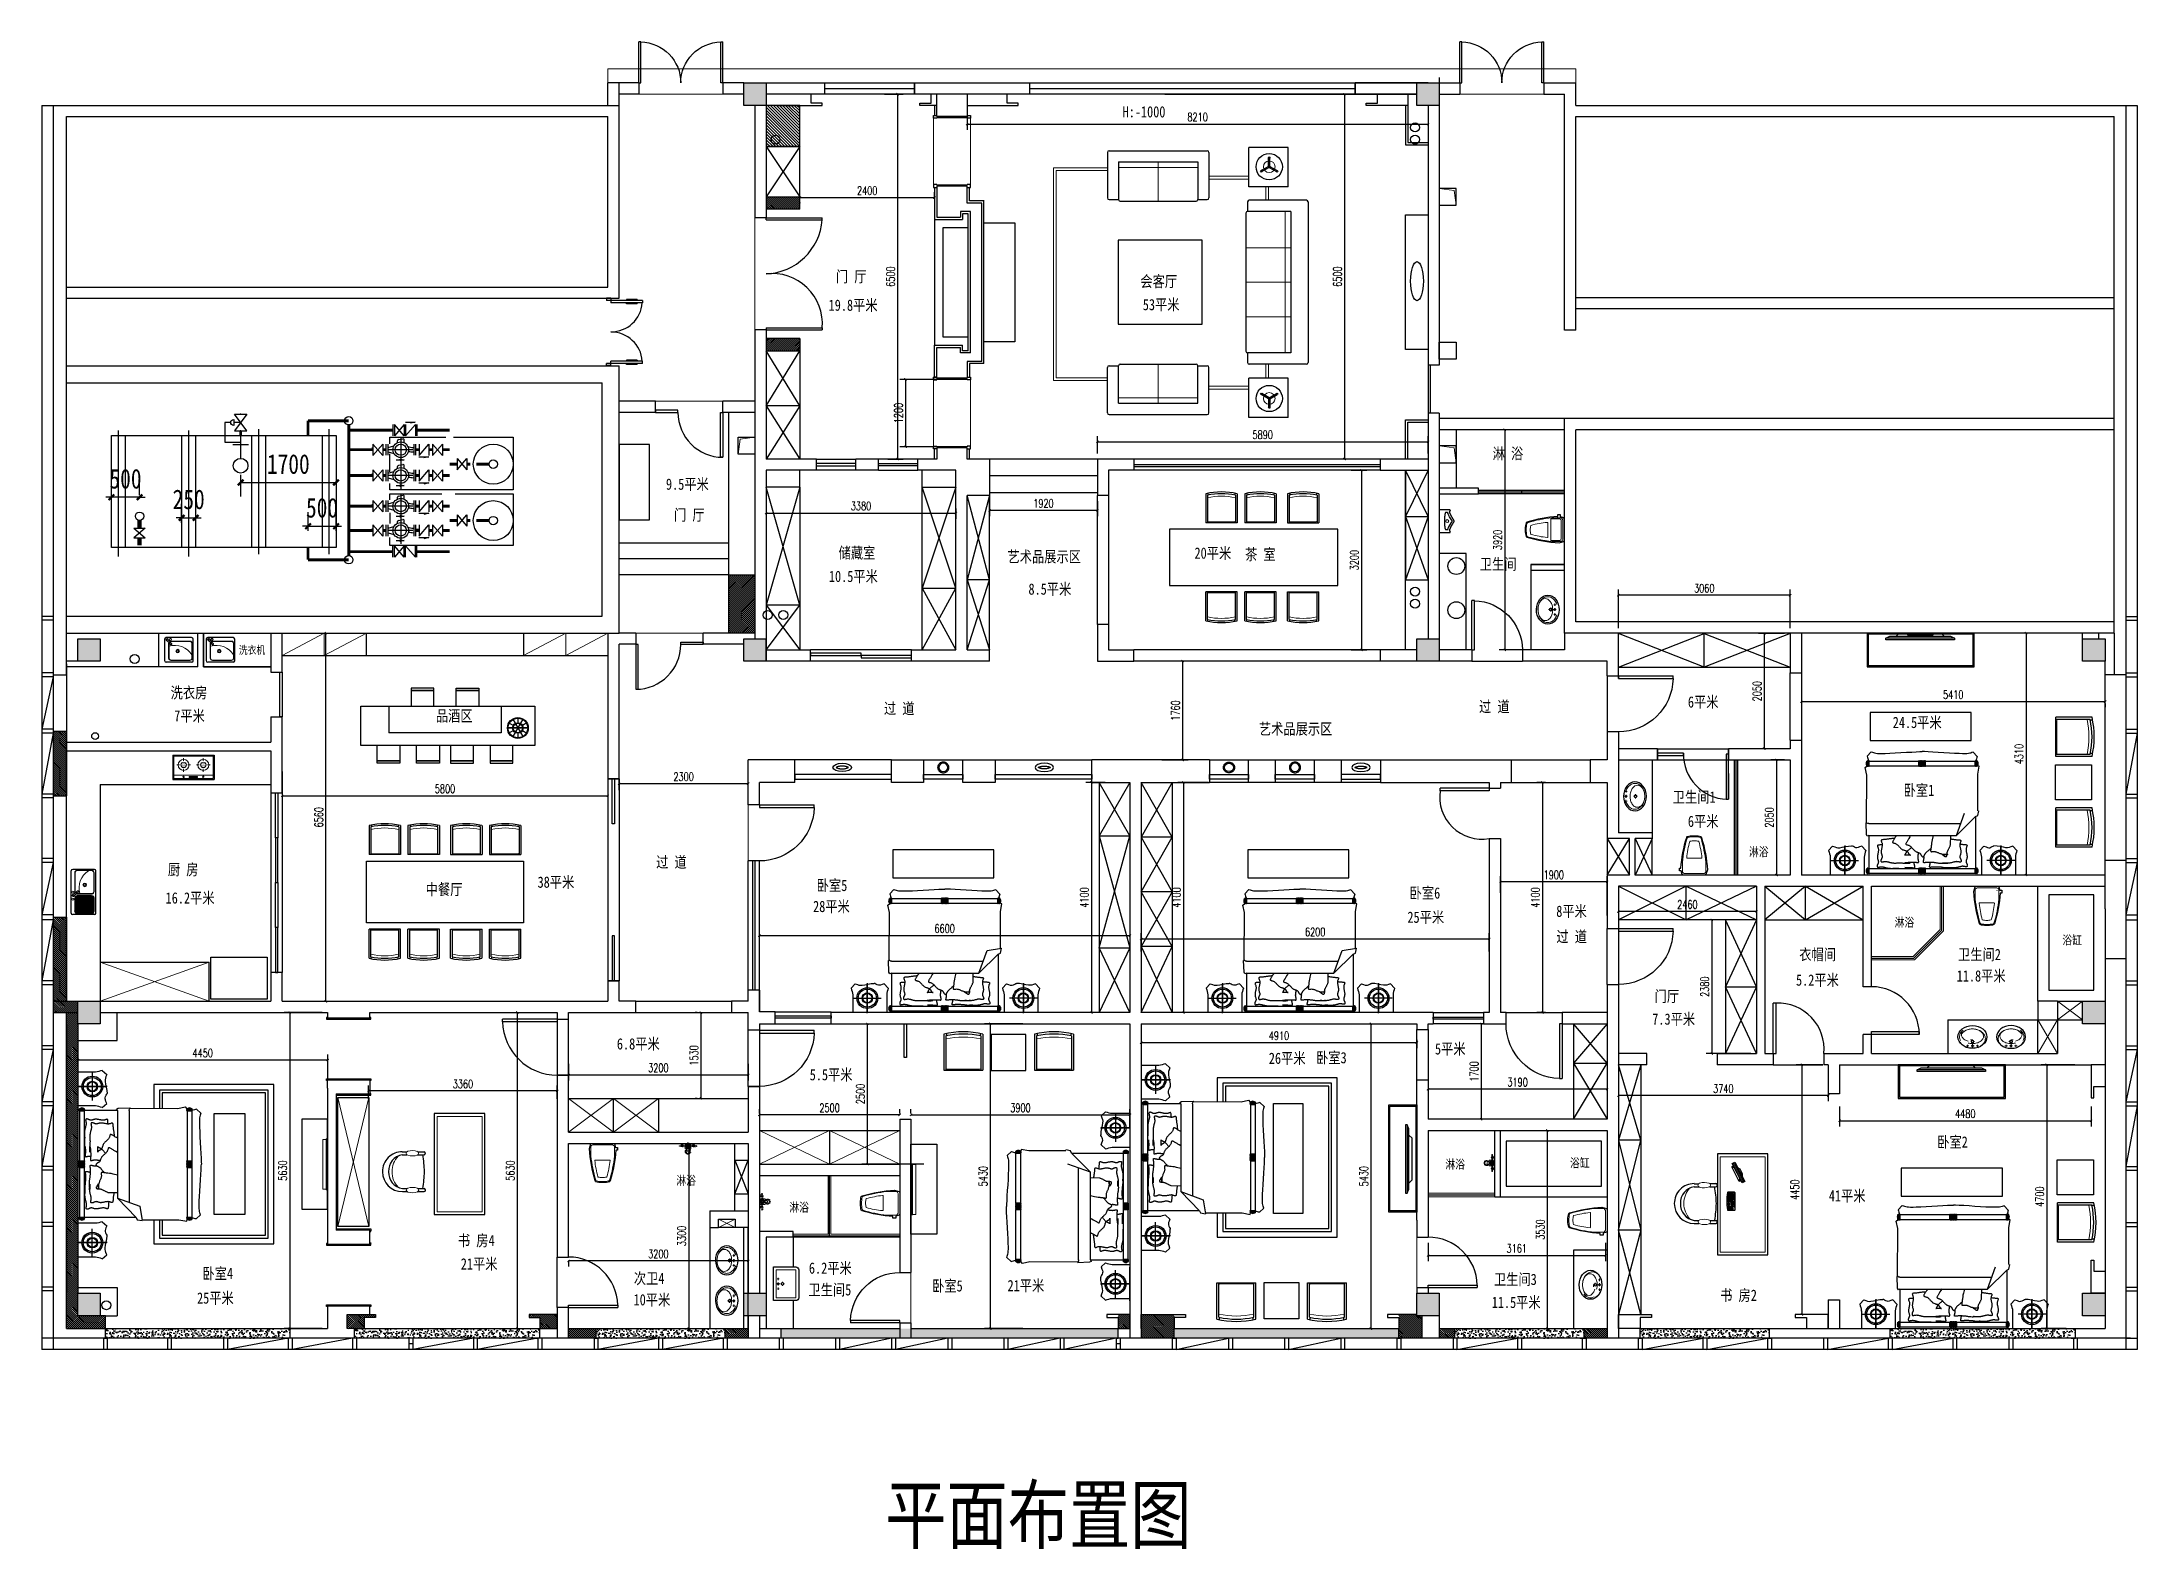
# Model space of a CAD drawing. Header units: millimetres. Extents: x 561810 to 956823, y -438984 to -391712.
# Drawn here: x 561810 to 599130, y -418561 to -391712 of the extents above; entities that cross this region are included whole.
import ezdxf

# ---------------------------------------------------------------- set-up
doc = ezdxf.new("R2010")
doc.units = ezdxf.units.MM
doc.header["$LTSCALE"] = 10
doc.header["$MEASUREMENT"] = 0
for name, pattern in [('DASH', [0.35, 0.25, -0.1]), ('DOT2', [3.175, 0, -3.175]), ('HIDDEN', [9.525, 6.35, -3.175]), ('SDCEN9', [0.88, 0.6, -0.14, 0, -0.14])]:
    doc.linetypes.add(name, pattern=pattern)
doc.layers.get('0').update_dxf_attribs({"linetype": 'CONTINUOUS'})
doc.layers.get('DEFPOINTS').update_dxf_attribs({"color": 1, "linetype": 'CONTINUOUS'})
for name, color, linetype in [('COLUMN', 7, 'CONTINUOUS'), ('J-家私外线', 4, 'CONTINUOUS'), ('LS19', 3, 'CONTINUOUS'), ('P-平面洁具', 1, 'CONTINUOUS'), ('PUB_DIM', 3, 'CONTINUOUS'), ('PUB_HATCH', 144, 'CONTINUOUS'), ('WALL', 7, 'CONTINUOUS'), ('WINDOW', 4, 'CONTINUOUS'), ('喷淋', 6, 'CONTINUOUS'), ('填充', 8, 'CONTINUOUS'), ('墙', 7, 'CONTINUOUS'), ('家具', 8, 'CONTINUOUS'), ('排水', 3, 'CONTINUOUS'), ('消火栓', 2, 'CONTINUOUS'), ('给水', 1, 'CONTINUOUS')]:
    doc.layers.add(name, color=color, linetype=linetype)
for name, color, linetype, lineweight in [('五金配件nj', 1, 'CONTINUOUS', 20), ('家居内线', 251, 'CONTINUOUS', 13), ('细线', 250, 'CONTINUOUS', 5)]:
    doc.layers.add(name, color=color, linetype=linetype, lineweight=lineweight)
doc.styles.add('-宋体_T3', font='simhei.ttf', dxfattribs={"width": 0.8})
doc.styles.add('12', font='', dxfattribs={"width": 0.8})
doc.styles.add('_TCH_DIM_T3', font='SIMPLEX', dxfattribs={"width": 0.705882, "bigfont": 'GBCBIG'})
doc.styles.get("Standard").update_dxf_attribs({"font": 'txt.shx', "bigfont": '@@hztxt.shx'})
doc.styles.get('12').set_extended_font_data('SimSun')
doc.dimstyles.new('_TCH_ARCH&&100', dxfattribs={"dimtxt": 297.5, "dimasz": 100, "dimexe": 250, "dimexo": 300, "dimgap": 126.25, "dimtad": 1, "dimdec": 0, "dimzin": 0, "dimdsep": 46, "dimtxsty": '_TCH_DIM_T3', "dimblk": 'ARCHTICK', "dimcen": 0.09, "dimclrt": 7, "dimazin": 0, "dimtfac": 1, "dimtdec": 0, "dimtix": 1, "dimtmove": 0, "dimatfit": 3, "dimldrblk": 'ARCHTICK', "dimfxl": 0, "dimtolj": 1, "dimtzin": 0, "dimarcsym": 0})
doc.dimstyles.new('STANDARD&&100', dxfattribs={"dimtxt": 350, "dimasz": 100, "dimexe": 250, "dimexo": 300, "dimgap": 150, "dimtad": 1, "dimdec": 0, "dimzin": 0, "dimdsep": 46, "dimtxsty": '-宋体_T3', "dimblk": 'ARCHTICK', "dimcen": 0.09, "dimadec": 0, "dimazin": 0, "dimtfac": 1, "dimtdec": 0, "dimtix": 1, "dimtmove": 2, "dimatfit": 3, "dimfxl": 0, "dimtolj": 1, "dimtzin": 0, "dimarcsym": 0})

msp = doc.modelspace()

# ---------------------------------------------------------------- texts
at = {"layer": '填充', "color": 142, "ltscale": 0.01, "style": '12', "width": 0.8}
for s, height, p in [('H:-1000', 200, (581060.2, -393056.4)), ('门 厅', 200, (575953.1, -395991.1)), ('会客厅', 200, (581375.3, -396077.4)), ('19.8平米', 200, (575823.4, -396501.6)), ('53平米', 200, (581418.9, -396491.1)), ('淋 浴', 200, (587650.4, -399144)), ('9.5平米', 200, (572925.7, -399689.6)), ('门 厅', 200, (573069.3, -400237.3)), ('储藏室', 200, (576000.5, -400912.9)), ('艺术品展示区', 200, (579008.4, -400981.8)), ('20平米', 200, (582340.2, -400917.6)), ('茶 室', 200, (583240.8, -400941)), ('10.5平米', 200, (575828.4, -401332.6)), ('卫生间', 200, (587422.5, -401114.5)), ('8.5平米', 200, (579382.7, -401558.6)), ('洗衣机', 140, (565317.4, -402615.3)), ('洗衣房', 200, (564102.2, -403404.7)), ('过 道', 200, (587408.2, -403653.2)), ('6平米', 200, (591128.7, -403570.1)), ('7平米', 200, (564166, -403817.4)), ('品酒区', 200, (568826.9, -403816.7)), ('过 道', 200, (576808.2, -403685.7)), ('24.5平米', 200, (594777.4, -403934.4)), ('艺术品展示区', 200, (583486.8, -404049)), ('卧室1', 200, (594971.9, -405142.4)), ('卫生间1', 200, (590858.4, -405264.3)), ('6平米', 200, (591128.7, -405696.6)), ('淋浴', 160, (592216.7, -406217.8)), ('厨 房', 200, (564053.6, -406555.2)), ('过 道', 200, (572750.2, -406422.7)), ('中餐厅', 200, (568646.4, -406908.5)), ('38平米', 200, (570639.2, -406779.2)), ('卧室5', 200, (575610.7, -406837.9)), ('卧室6', 200, (586171.7, -406972.4)), ('16.2平米', 200, (564013.7, -407061.2)), ('28平米', 200, (575546.2, -407212.2)), ('8平米', 200, (588783.7, -407298.1)), ('25平米', 200, (586132.7, -407404.3)), ('过 道', 200, (588786.7, -407750.7)), ('淋浴', 160, (594810.7, -407474.3)), ('衣帽间', 200, (593111.9, -408068.3)), ('卫生间2', 200, (595940.4, -408068.3)), ('浴缸', 160, (597798.7, -407791.9)), ('11.8平米', 200, (595916.7, -408449.8)), ('门厅', 200, (590535.4, -408812.1)), ('5.2平米', 200, (593054.7, -408523.8)), ('7.3平米', 200, (590493.7, -409218.8)), ('6.8平米', 200, (572051.7, -409660.2)), ('26平米', 200, (583664.2, -409916.8)), ('卧室3', 200, (584505.3, -409906.7)), ('5平米', 200, (586623.2, -409749.2)), ('5.5平米', 200, (575486.2, -410209.7)), ('卧室2', 200, (595569.4, -411408.4)), ('淋浴', 160, (586809.2, -411783.9)), ('浴缸', 160, (589028.2, -411760.6)), ('淋浴', 160, (573110.2, -412072.9)), ('淋浴', 160, (575123.2, -412550.4)), ('41平米', 200, (593638.7, -412366.8)), ('书 房4', 200, (569220.4, -413164.2)), ('21平米', 200, (569271.7, -413580.2)), ('6.2平米', 200, (575472.2, -413654.7)), ('卧室4', 200, (564668.8, -413750.7)), ('次卫4', 200, (572354.2, -413837.7)), ('卫生间5', 200, (575463.2, -414041.4)), ('卧室5', 200, (577666.3, -413971.9)), ('21平米', 200, (579010.2, -413966.7)), ('卫生间3', 200, (587673.1, -413856.1)), ('25平米', 200, (564573.2, -414188.7)), ('10平米', 200, (572349.2, -414219.2)), ('11.5平米', 200, (587634.2, -414265.3)), ('书 房2', 200, (591703.8, -414138.4)), ('平面布置图', 1000, (576831.7, -418450.5))]:
    msp.add_text(s, height=height, dxfattribs=at).set_placement(p)

# ---------------------------------------------------------------- blocks, each defined once
blk = doc.blocks.new('$DORLIB2D$00000002')
for p, q in [((-0.5, 0), (-0.5, 0.4875)), ((-0.475, 0.4875), (-0.5, 0.4875)), ((-0.475, 0), (-0.475, 0.4875)), ((0.475, 0), (0.475, 0.4875)), ((0.475, 0.4875), (0.5, 0.4875)), ((0.5, 0), (0.5, 0.4875)), ((-0.5, 0), (-0.475, 0)), ((0.5, 0), (0.475, 0))]:
    blk.add_line(p, q)
for centre, start, end in [((-0.4875, 0), 0, 88.53072), ((0.4875, 0), 91.46928, 180)]:
    blk.add_arc(centre, 0.4875, start, end)
blk = doc.blocks.new('ct')
at = {"layer": '填充', "color": 142, "ltscale": 0.01}
blk.add_lwpolyline([(580760, 2408), (580750, 2427), (580750, 2618), (580750, 2810), (580760, 2828), (580821, 2847), (580821, 2881), (580871, 2881), (580871, 2854, -0.057211), (581420, 2750, -0.172572), (581434, 2740, -0.053902), (581450, 2637), (581450, 2618), (581450, 2600, -0.053902), (581434, 2497, -0.172572), (581420, 2487, -0.059878), (580843, 2382)], format="xyb", close=True, dxfattribs=at)
at = {"layer": '细线'}
blk.add_line((580871, 2854), (580871, 2827), dxfattribs=at)
blk.add_lwpolyline([(580803, 2827, 0.209294), (580779, 2795), (580779, 2441, 0.209294), (580803, 2409), (580976, 2409, 0.04506), (581406, 2494, 0.266533), (581418, 2508, 0.055623), (581430, 2618, 0.055623), (581418, 2729, 0.264903), (581406, 2742, 0.056066), (580976, 2827), (580803, 2827)], format="xyb", dxfattribs=at)
for points in [[(580980, 2812, -0.359288), (580991, 2803), (580991, 2433, -0.359288), (580980, 2425), (580830, 2425, -0.367505), (580810, 2452), (580810, 2785, -0.367505), (580830, 2812)], [(581350, 2690, -0.055659), (581359, 2614, -0.055659), (581350, 2538, -0.262781), (581346, 2533, -0.038851), (581054, 2479, -0.448495), (581047, 2485), (581047, 2743, -0.443207), (581054, 2749, -0.048402), (581346, 2695, -0.262781)]]:
    blk.add_lwpolyline(points, format="xyb", close=True, dxfattribs=at)
blk = doc.blocks.new('fgg')
at = {"layer": '填充', "color": 142, "ltscale": 0.01, "extrusion": (0, 0, -1)}
blk.add_ellipse((787574, -105945), major_axis=(2, -287), ratio=0.784654, dxfattribs=at)
at = {"layer": '家居内线', "color": 251}
for p, q in [((787464, -105944), (787406, -105944)), ((787453, -106041), (787414, -106041)), ((787455, -105847), (787416, -105847)), ((787433, -106016), (787432, -106066)), ((787434, -105913), (787433, -105972)), ((787434, -105872), (787434, -105822)), ((787506, -105945), (787478, -105944)), ((787517, -105903), (787517, -105934)), ((787517, -105956), (787517, -105985)), ((787558, -105945), (787528, -105945))]:
    blk.add_line(p, q, dxfattribs=at)
for centre, radius in [((787433, -105944), 17.6), ((787517, -105945), 28.5), ((787517, -105945), 19.7)]:
    blk.add_circle(centre, radius, dxfattribs=at)
for centre, radius, start, end in [((787602, -105889), 207, 117.3228, 141.3741), ((787575, -105837), 147, 89.4924, 117.3228), ((787624, -105824), 98.6, 89.4924, 121.4334), ((787575, -105837), 147, 61.662, 89.4924), ((787624, -105824), 98.6, 57.5514, 89.4924), ((787547, -105889), 207, 37.6107, 61.662), ((787645, -105968), 262, 197.4965, 217.6107), ((787645, -105924), 262, 141.3741, 161.4883), ((787601, -106002), 207, 217.6107, 241.662), ((787805, -105946), 328, 164.1053, 179.4924), ((787805, -105946), 328, 179.4924, 194.8795), ((787715, -105970), 235, 194.8795, 213.0925), ((787716, -105920), 235, 145.8922, 164.1053), ((787658, -106007), 166, 213.0925, 237.5514), ((787659, -105882), 166, 121.4334, 145.8922), ((787622, -106064), 98.6, 237.5514, 269.4924), ((787622, -106064), 98.6, 269.4924, 301.4334), ((787546, -106001), 207, 297.3228, 321.3741), ((787586, -106007), 166, 301.4334, 325.8922), ((787588, -105882), 166, 33.0925, 57.5514), ((787503, -105967), 262, 321.3741, 341.4883), ((787503, -105922), 262, 17.4965, 37.6107), ((787530, -105968), 235, 325.8922, 344.1053), ((787530, -105919), 235, 14.8795, 33.0925), ((787435, -105944), 334, 341.4883, 359.4924), ((787435, -105944), 334, 359.4924, 17.4965), ((787440, -105943), 328, 344.1053, 359.4924), ((787440, -105943), 328, 359.4924, 14.8795), ((787573, -106054), 147, 241.662, 269.4924), ((787573, -106054), 147, 269.4924, 297.3228)]:
    blk.add_arc(centre, radius, start, end, dxfattribs=at)
blk = doc.blocks.new('$DORLIB2D$00000001')
for p, q in [((0.45, 0.975), (0.5, 0.975)), ((0.45, 0), (0.45, 0.975)), ((0.5, 0), (0.5, 0.975)), ((0.5, 0), (0.45, 0))]:
    blk.add_line(p, q)
blk.add_arc((0.475, 0), 0.975, 91.4693, 180)
blk = doc.blocks.new('_ARCHTICK')
at = {"color": 0, "linetype": 'ByBlock', "const_width": 0.4}
blk.add_lwpolyline([(-0.5, -0.5), (0.5, 0.5)], dxfattribs=at)
blk = doc.blocks.new('*D896')
at = {"layer": 'DEFPOINTS', "color": 0}
for p in [(564549, -400190), (564299, -400576), (564549, -400576)]:
    blk.add_point(p, dxfattribs=at)
at = {"layer": '消火栓', "color": 0, "lineweight": -2}
for p, q in [((564299, -400276), (564299, -399940)), ((564549, -400276), (564549, -399940)), ((564299, -400190), (564199, -400190)), ((564299, -400190), (564549, -400190)), ((564549, -400190), (564649, -400190))]:
    blk.add_line(p, q, dxfattribs=at)
at = {"layer": '消火栓', "color": 0, "lineweight": -2, "xscale": 100, "yscale": 100, "zscale": 100}
blk.add_blockref('_ARCHTICK', (564299, -400190), dxfattribs=at)
at = {"layer": '消火栓', "color": 0, "lineweight": -2, "xscale": 100, "yscale": 100, "zscale": 100, "rotation": 180}
blk.add_blockref('_ARCHTICK', (564549, -400190), dxfattribs=at)
at = {"layer": '消火栓', "color": 0, "insert": (564424, -399863), "char_height": 350, "attachment_point": 5, "style": '-宋体_T3'}
blk.add_mtext('\\A1;250', dxfattribs=at)
blk = doc.blocks.new('$VALVE$00000300')
for p, q in [((-44, 103), (44, 103)), ((0, 0), (0, 103))]:
    blk.add_line(p, q)
blk.add_lwpolyline([(-125, 91), (-125, -91), (125, 91), (125, -91), (-125, 91)])
blk.add_arc((0, 103), 43.8, 0, 180)
for p in [(-125, 0), (125, 0)]:
    blk.add_point(p)
blk = doc.blocks.new('SB131')
at = {"layer": 'LS19'}
for p, q in [((-0.5, -0.188), (-0.5, 0.188)), ((-0.438, -0.188), (-0.438, 0.188)), ((-0.438, 0.075), (-0.423, 0.075)), ((-0.118, 0.34), (0.017, 0.367)), ((0.017, 0.313), (-0.118, 0.34)), ((0.159, 0.34), (-0.118, 0.34)), ((0.017, 0.367), (0.017, 0.313)), ((0.438, 0.075), (0.227, 0.131)), ((0.438, -0.188), (0.438, 0.188)), ((0.5, -0.188), (0.5, 0.188)), ((-0.438, -0.075), (-0.423, -0.075)), ((-0.112, -0.237), (-0.112, -0.329)), ((0.081, -0.341), (-0.069, -0.366)), ((0.113, -0.237), (0.113, -0.304)), ((0.438, -0.075), (0.227, -0.131))]:
    blk.add_line(p, q, dxfattribs=at)
at = {"layer": 'LS19', "linetype": 'SDCEN9'}
for p, q in [((-0.407, 0), (0.408, 0)), ((0, -0.424), (0, 0.446))]:
    blk.add_line(p, q, dxfattribs=at)
at = {"layer": 'LS19'}
for radius in [0.263, 0.188]:
    blk.add_circle((0, 0), radius, dxfattribs=at)
for centre, radius, start, end in [((-0.423, -0.316), 0.391, 65.27529, 89.98087), ((-0.423, -0.475), 0.4, 61.3321, 89.97447), ((-0.075, -0.329), 0.0375, 180, 279.46232), ((0.075, -0.304), 0.0375, 279.46232, 0)]:
    blk.add_arc(centre, radius, start, end, dxfattribs=at)
blk.add_solid([(-0.118, 0.34), (0.017, 0.367), (0.017, 0.313)], dxfattribs=at)
at = {"color": 3, "width": 0.8, "flags": 1}
for tag, p in [('TYPE', (-0.295, -1.06)), ('COUNT', (-0.295, -1.492))]:
    blk.add_attdef(tag, p, '', height=0.4, dxfattribs=at)
blk = doc.blocks.new('*D897')
at = {"layer": 'DEFPOINTS', "color": 0}
for p in [(565349, -399124), (567049, -399124), (567049, -399561)]:
    blk.add_point(p, dxfattribs=at)
at = {"layer": '消火栓', "color": 0, "lineweight": -2}
for p, q in [((565349, -399424), (565349, -399811)), ((565349, -399561), (567049, -399561)), ((567049, -399424), (567049, -399811))]:
    blk.add_line(p, q, dxfattribs=at)
at = {"layer": '消火栓', "color": 0, "lineweight": -2, "xscale": 100, "yscale": 100, "zscale": 100, "rotation": 180}
blk.add_blockref('_ARCHTICK', (565349, -399561), dxfattribs=at)
at = {"layer": '消火栓', "color": 0, "lineweight": -2, "xscale": 100, "yscale": 100, "zscale": 100}
blk.add_blockref('_ARCHTICK', (567049, -399561), dxfattribs=at)
at = {"layer": '消火栓', "color": 0, "insert": (566199, -399234), "char_height": 350, "attachment_point": 5, "style": '-宋体_T3'}
blk.add_mtext('\\A1;1700', dxfattribs=at)
blk = doc.blocks.new('*D947')
at = {"layer": 'DEFPOINTS', "color": 0}
for p in [(563049, -399823), (563049, -400087), (563549, -400087, 3025)]:
    blk.add_point(p, dxfattribs=at)
at = {"layer": '消火栓', "color": 0, "lineweight": -2}
for p, q in [((563049, -399787), (563049, -399573)), ((563549, -399787), (563549, -399573)), ((563049, -399823), (562949, -399823)), ((563549, -399823), (563049, -399823)), ((563549, -399823), (563649, -399823))]:
    blk.add_line(p, q, dxfattribs=at)
at = {"layer": '消火栓', "color": 0, "lineweight": -2, "xscale": 100, "yscale": 100, "zscale": 100}
blk.add_blockref('_ARCHTICK', (563049, -399823), dxfattribs=at)
at = {"layer": '消火栓', "color": 0, "lineweight": -2, "xscale": 100, "yscale": 100, "zscale": 100, "rotation": 180}
blk.add_blockref('_ARCHTICK', (563549, -399823), dxfattribs=at)
at = {"layer": '消火栓', "color": 0, "insert": (563299, -399496), "char_height": 350, "attachment_point": 5, "style": '-宋体_T3'}
blk.add_mtext('\\A1;500', dxfattribs=at)
blk = doc.blocks.new('*D948')
at = {"layer": 'DEFPOINTS', "color": 0}
for p in [(567049, -400340), (566550, -400721), (567049, -400721)]:
    blk.add_point(p, dxfattribs=at)
at = {"layer": '消火栓', "color": 0, "lineweight": -2}
for p, q in [((566550, -400340), (566450, -400340)), ((566550, -400421), (566550, -400090)), ((566550, -400340), (567049, -400340)), ((567049, -400421), (567049, -400090)), ((567049, -400340), (567149, -400340))]:
    blk.add_line(p, q, dxfattribs=at)
at = {"layer": '消火栓', "color": 0, "lineweight": -2, "xscale": 100, "yscale": 100, "zscale": 100}
blk.add_blockref('_ARCHTICK', (566550, -400340), dxfattribs=at)
at = {"layer": '消火栓', "color": 0, "lineweight": -2, "xscale": 100, "yscale": 100, "zscale": 100, "rotation": 180}
blk.add_blockref('_ARCHTICK', (567049, -400340), dxfattribs=at)
at = {"layer": '消火栓', "color": 0, "insert": (566800, -400013), "char_height": 350, "attachment_point": 5, "style": '-宋体_T3'}
blk.add_mtext('\\A1;500', dxfattribs=at)
blk = doc.blocks.new('$DORLIB2D$00000011')
for p, q in [((-0.483, 0.396), (-0.483, 0.235)), ((-0.483, 0.396), (-0.467, 0.396)), ((-0.467, 0.471), (-0.467, -0.062)), ((-0.467, 0.471), (-0.433, 0.471)), ((-0.433, 0.471), (-0.433, 0.004)), ((-0.417, 0.396), (-0.433, 0.396)), ((-0.417, 0.396), (-0.417, 0.235)), ((0.417, 0.396), (0.417, 0.235)), ((0.417, 0.396), (0.433, 0.396)), ((0.433, 0.471), (0.433, 0.004)), ((0.467, 0.471), (0.433, 0.471)), ((0.467, 0.471), (0.467, -0.062)), ((0.483, 0.396), (0.467, 0.396)), ((0.483, 0.396), (0.483, 0.235)), ((-0.5, 0.004), (-0.433, 0.004)), ((-0.5, 0.004), (-0.5, -0.062)), ((-0.483, 0.235), (-0.467, 0.235)), ((-0.417, 0.235), (-0.433, 0.235)), ((0.417, 0.235), (0.433, 0.235)), ((0.5, 0.004), (0.433, 0.004)), ((0.483, 0.235), (0.467, 0.235)), ((0.5, 0.004), (0.5, -0.062)), ((-0.5, -0.062), (-0.467, -0.062)), ((0.5, -0.062), (0.467, -0.062))]:
    blk.add_line(p, q)
for centre, start, end in [((-0.467, 0.004), 0, 85.904), ((0.467, 0.004), 94.096, 180)]:
    blk.add_arc(centre, 0.467, start, end)
blk = doc.blocks.new('ccccc')
at = {"layer": '填充', "color": 142, "ltscale": 0.01}
for p, q in [((756496, -124075), (756180, -124075)), ((756180, -124089), (756180, -124689)), ((756180, -124089), (756180, -124689)), ((756438, -124087), (756438, -124581)), ((756615, -124047), (756694, -124118)), ((756172, -124334), (756692, -124334)), ((756704, -124334), (756184, -124334)), ((756615, -124707), (756694, -124636)), ((756496, -124679), (756180, -124679)), ((756212, -124727), (756212, -124733)), ((756212, -124727), (756295, -124727)), ((756212, -124733), (756295, -124733)), ((756212, -124748), (756212, -124754)), ((756212, -124748), (756212, -124754)), ((756212, -124748), (756295, -124748)), ((756212, -124754), (756295, -124754)), ((756212, -124769), (756212, -125654)), ((756212, -124769), (756295, -124769)), ((756222, -124725), (756222, -124727)), ((756285, -124725), (756285, -124727)), ((756295, -124727), (756295, -124733)), ((756295, -124748), (756295, -124754)), ((756295, -124769), (756295, -125654)), ((756884, -124762), (756303, -124762)), ((756871, -124735), (756901, -124720)), ((756884, -124762), (756871, -124735)), ((756884, -124762), (756884, -126322)), ((756901, -124720), (757108, -124712)), ((757096, -124746), (757106, -124727)), ((757097, -124762), (757096, -124746)), ((757097, -124762), (757097, -126399)), ((757106, -124727), (757110, -124720)), ((757111, -124721), (757108, -124712)), ((757111, -124721), (757961, -124727)), ((757961, -124727), (758094, -124697)), ((758094, -124697), (758124, -124733)), ((758126, -124727), (758126, -124733)), ((758126, -124727), (758210, -124727)), ((758126, -124733), (758210, -124733)), ((758126, -124748), (758126, -124754)), ((758126, -124748), (758126, -124754)), ((758126, -124748), (758210, -124748)), ((758126, -124754), (758210, -124754)), ((758126, -124769), (758126, -125654)), ((758126, -124769), (758210, -124769)), ((758137, -124725), (758137, -124727)), ((758199, -124725), (758199, -124727)), ((758210, -124727), (758210, -124733)), ((758210, -124748), (758210, -124754)), ((758210, -124769), (758210, -125654)), ((758213, -124749), (758213, -124754)), ((758296, -124734), (758374, -124805)), ((756212, -125654), (756295, -125654)), ((756212, -125669), (756212, -125675)), ((756212, -125669), (756212, -125675)), ((756212, -125669), (756295, -125669)), ((756212, -125675), (756295, -125675)), ((756212, -125690), (756212, -125695)), ((756212, -125690), (756212, -125695)), ((756212, -125690), (756295, -125690)), ((756212, -125695), (756295, -125695)), ((756212, -125711), (756212, -125716)), ((756212, -125711), (756212, -125716)), ((756212, -125711), (756295, -125711)), ((756212, -125716), (756295, -125716)), ((756212, -125732), (756212, -125737)), ((756212, -125732), (756212, -125737)), ((756212, -125732), (756295, -125732)), ((756212, -125737), (756295, -125737)), ((756212, -125753), (756212, -125758)), ((756212, -125753), (756212, -125758)), ((756212, -125753), (756295, -125753)), ((756212, -125758), (756295, -125758)), ((756295, -125669), (756295, -125675)), ((756295, -125669), (756295, -125675)), ((756295, -125690), (756295, -125695)), ((756295, -125690), (756295, -125695)), ((756295, -125711), (756295, -125716)), ((756295, -125732), (756295, -125737)), ((756295, -125732), (756295, -125737)), ((756295, -125753), (756295, -125758)), ((756295, -125753), (756295, -125758)), ((758126, -125654), (758210, -125654)), ((758126, -125669), (758210, -125669)), ((758126, -125669), (758126, -125675)), ((758126, -125669), (758126, -125675)), ((758126, -125675), (758210, -125675)), ((758126, -125690), (758210, -125690)), ((758126, -125690), (758126, -125695)), ((758126, -125690), (758126, -125695)), ((758126, -125695), (758210, -125695)), ((758126, -125711), (758126, -125716)), ((758126, -125711), (758210, -125711)), ((758126, -125711), (758126, -125716)), ((758126, -125716), (758210, -125716)), ((758126, -125732), (758210, -125732)), ((758126, -125732), (758126, -125737)), ((758126, -125732), (758126, -125737)), ((758126, -125737), (758210, -125737)), ((758126, -125753), (758210, -125753)), ((758126, -125753), (758126, -125758)), ((758126, -125753), (758126, -125758)), ((758126, -125758), (758210, -125758)), ((758210, -125669), (758210, -125675)), ((758210, -125669), (758210, -125675)), ((758210, -125690), (758210, -125695)), ((758210, -125690), (758210, -125695)), ((758210, -125711), (758210, -125716)), ((758210, -125732), (758210, -125737)), ((758210, -125732), (758210, -125737)), ((758210, -125753), (758210, -125758)), ((758210, -125753), (758210, -125758)), ((756212, -125774), (756212, -126658)), ((756212, -125774), (756295, -125774)), ((756295, -125774), (756295, -126658)), ((758126, -125774), (758126, -126658)), ((758126, -125774), (758210, -125774)), ((758210, -125774), (758210, -126658)), ((756884, -126322), (757221, -126664)), ((756884, -126322), (757283, -126467)), ((757283, -126467), (757325, -126721)), ((756496, -126769), (756180, -126769)), ((756212, -126658), (756295, -126658)), ((756212, -126679), (756212, -126674)), ((756212, -126679), (756212, -126674)), ((756212, -126674), (756212, -126679)), ((756212, -126674), (756295, -126674)), ((756212, -126679), (756295, -126679)), ((756212, -126700), (756212, -126695)), ((756212, -126695), (756212, -126700)), ((756212, -126695), (756295, -126695)), ((756212, -126700), (756295, -126700)), ((756222, -126703), (756222, -126700)), ((756285, -126703), (756285, -126700)), ((756295, -126679), (756295, -126674)), ((756295, -126674), (756295, -126679)), ((756295, -126700), (756295, -126695)), ((756295, -126695), (756295, -126700)), ((757221, -126664), (756303, -126664)), ((756438, -127361), (756438, -126867)), ((756615, -126741), (756694, -126812)), ((757221, -126664), (757240, -126705)), ((757240, -126705), (757325, -126721)), ((757322, -126705), (757979, -126705)), ((757979, -126705), (758119, -126729)), ((758119, -126729), (758126, -126700)), ((758126, -126658), (758210, -126658)), ((758126, -126679), (758126, -126674)), ((758126, -126674), (758210, -126674)), ((758126, -126679), (758126, -126674)), ((758126, -126674), (758126, -126679)), ((758126, -126679), (758210, -126679)), ((758126, -126695), (758210, -126695)), ((758126, -126700), (758126, -126695)), ((758126, -126695), (758126, -126700)), ((758126, -126700), (758210, -126700)), ((758137, -126703), (758137, -126700)), ((758199, -126703), (758199, -126700)), ((758210, -126679), (758210, -126674)), ((758210, -126674), (758210, -126679)), ((758210, -126700), (758210, -126695)), ((758210, -126695), (758210, -126700)), ((758289, -126692), (758368, -126621)), ((756172, -127114), (756692, -127114)), ((756704, -127114), (756184, -127114)), ((756496, -127373), (756180, -127373)), ((756615, -127401), (756694, -127330))]:
    blk.add_line(p, q, dxfattribs=at)
blk.add_lwpolyline([(758606, -124815), (759156, -124815), (759156, -126615), (758606, -126615)], close=True, dxfattribs=at)
blk.add_circle((756438, -127114), 186, dxfattribs=at)
for centre, radius, start, end in [((756212, -124740), 7.83, 90, 270), ((756212, -124761), 7.83, 90, 270), ((756254, -124766), 52.2, 53.1301, 126.8699), ((756295, -124740), 7.83, 270, 90), ((756295, -124761), 7.83, 270, 90), ((758126, -124740), 7.83, 90, 270), ((758126, -124761), 7.83, 90, 270), ((758168, -124766), 52.2, 53.1301, 126.8699), ((758210, -124740), 7.83, 270, 90), ((758210, -124761), 7.83, 270, 90), ((756212, -125661), 7.83, 90, 270), ((756212, -125682), 7.83, 90, 270), ((756212, -125703), 7.83, 90, 270), ((756212, -125724), 7.83, 90, 270), ((756212, -125745), 7.83, 90, 270), ((756212, -125766), 7.83, 90, 270), ((756295, -125661), 7.83, 270, 90), ((756295, -125682), 7.83, 270, 90), ((756295, -125703), 7.83, 270, 90), ((756295, -125724), 7.83, 270, 90), ((756295, -125745), 7.83, 270, 90), ((756295, -125766), 7.83, 270, 90), ((758126, -125661), 7.83, 90, 270), ((758126, -125682), 7.83, 90, 270), ((758126, -125703), 7.83, 90, 270), ((758126, -125724), 7.83, 90, 270), ((758126, -125745), 7.83, 90, 270), ((758126, -125766), 7.83, 90, 270), ((758210, -125661), 7.83, 270, 90), ((758210, -125682), 7.83, 270, 90), ((758210, -125703), 7.83, 270, 90), ((758210, -125724), 7.83, 270, 90), ((758210, -125745), 7.83, 270, 90), ((758210, -125766), 7.83, 270, 90), ((756212, -126666), 7.83, 90, 270), ((756212, -126687), 7.83, 90, 270), ((756254, -126661), 52.2, 233.1301, 306.8699), ((756295, -126666), 7.83, 270, 90), ((756295, -126687), 7.83, 270, 90), ((758126, -126666), 7.83, 90, 270), ((758126, -126687), 7.83, 90, 270), ((758168, -126661), 52.2, 233.1301, 306.8699), ((758210, -126666), 7.83, 270, 90), ((758210, -126687), 7.83, 270, 90)]:
    blk.add_arc(centre, radius, start, end, dxfattribs=at)
blk.add_ellipse((756438, -124334), major_axis=(-131, -131), ratio=1, start_param=3.926991, end_param=10.210176, dxfattribs=at)
for points, knots in [([(756615, -124047), (756576, -124057), (756533, -124075), (756490, -124075), (756487, -124075)], [0, 0, 0, 0, 119.139047, 127.45857, 127.45857, 127.45857, 127.45857]), ([(756694, -124118), (756672, -124178), (756649, -124218), (756700, -124387), (756700, -124457), (756700, -124457)], [0, 0, 0, 0, 178.169252, 382.130033, 382.13034, 382.13034, 382.13034, 382.13034]), ([(756694, -124636), (756672, -124576), (756649, -124536), (756700, -124467), (756700, -124457), (756700, -124457)], [0, 0, 0, 0, 178.169252, 382.130033, 382.13034, 382.13034, 382.13034, 382.13034]), ([(756615, -124707), (756576, -124698), (756533, -124679), (756490, -124679), (756487, -124679)], [0, 0, 0, 0, 119.139047, 127.45857, 127.45857, 127.45857, 127.45857]), ([(758374, -124805), (758352, -124865), (758330, -124905), (758380, -125644), (758380, -125714), (758380, -125714)], [0, 0, 0, 0, 178.169252, 382.130033, 382.13034, 382.13034, 382.13034, 382.13034]), ([(758368, -126621), (758346, -126561), (758324, -126521), (758380, -125783), (758380, -125714), (758380, -125714)], [0, 0, 0, 0, 178.169252, 382.130033, 382.13034, 382.13034, 382.13034, 382.13034]), ([(758368, -126621), (758346, -126561), (758324, -126521), (758380, -125783), (758380, -125714), (758380, -125714)], [0, 0, 0, 0, 178.169252, 382.130033, 382.13034, 382.13034, 382.13034, 382.13034]), ([(758368, -126621), (758346, -126561), (758324, -126521), (758380, -125783), (758380, -125714), (758380, -125714)], [0, 0, 0, 0, 178.169252, 382.130033, 382.13034, 382.13034, 382.13034, 382.13034]), ([(756615, -126741), (756576, -126751), (756533, -126769), (756490, -126769), (756487, -126769)], [0, 0, 0, 0, 119.139047, 127.45857, 127.45857, 127.45857, 127.45857]), ([(756694, -126812), (756672, -126872), (756649, -126912), (756700, -126982), (756700, -126991), (756700, -126991)], [0, 0, 0, 0, 178.169252, 382.130033, 382.13034, 382.13034, 382.13034, 382.13034]), ([(756694, -127330), (756672, -127270), (756649, -127230), (756700, -127061), (756700, -126991), (756700, -126991)], [0, 0, 0, 0, 178.169252, 382.130033, 382.13034, 382.13034, 382.13034, 382.13034]), ([(756615, -127401), (756576, -127392), (756533, -127373), (756490, -127373), (756487, -127373)], [0, 0, 0, 0, 119.139047, 127.45857, 127.45857, 127.45857, 127.45857])]:
    blk.add_open_spline(points, degree=3, knots=knots, dxfattribs=at)
for points in [[(758296, -124734), (758269, -124741), (758243, -124751), (758216, -124757)], [(758289, -126692), (758265, -126686), (758240, -126677), (758216, -126671)]]:
    blk.add_open_spline(points, degree=3, dxfattribs=at)
at = {"layer": '墙', "color": 250}
for points in [[(757533, -126705), (757533, -127133), (759671, -127133), (759671, -124295), (757533, -124295), (757533, -124724)], [(757633, -126705), (757633, -127033), (759571, -127033), (759571, -124395), (757633, -124395), (757633, -124725)], [(757683, -126705), (757683, -126983), (759521, -126983), (759521, -124445), (757683, -124445), (757683, -124725)], [(756719, -125001), (756718, -124993), (756717, -124980), (756716, -124968), (756716, -124956), (756715, -124945), (756713, -124936), (756712, -124928), (756709, -124922), (756705, -124918), (756701, -124916), (756695, -124916), (756688, -124918), (756681, -124921), (756672, -124924), (756663, -124927), (756653, -124930), (756643, -124933), (756632, -124934), (756621, -124934), (756610, -124933), (756598, -124931), (756587, -124929), (756575, -124927), (756564, -124925), (756553, -124922), (756543, -124920), (756532, -124919), (756522, -124917), (756513, -124916), (756503, -124916), (756494, -124916), (756485, -124916), (756477, -124918), (756468, -124920), (756460, -124922), (756451, -124925), (756443, -124927), (756435, -124930), (756428, -124932), (756420, -124933), (756413, -124933), (756406, -124933), (756400, -124932), (756393, -124929), (756387, -124927), (756381, -124924), (756375, -124921), (756369, -124918), (756363, -124916), (756357, -124914), (756352, -124912), (756346, -124911), (756341, -124911), (756336, -124911), (756332, -124912), (756328, -124913), (756325, -124915), (756322, -124917), (756321, -124921), (756320, -124924), (756319, -124928), (756319, -124933), (756320, -124938), (756321, -124943), (756322, -124948), (756323, -124954), (756324, -124960), (756325, -124967), (756326, -124973), (756327, -124980), (756327, -124987), (756327, -124994), (756327, -125002), (756326, -125010), (756325, -125018), (756323, -125026), (756321, -125035), (756319, -125044), (756316, -125053), (756314, -125062), (756311, -125072), (756309, -125082), (756307, -125092), (756305, -125102), (756303, -125112), (756301, -125123), (756300, -125133), (756299, -125144), (756299, -125154), (756299, -125164), (756299, -125174), (756299, -125185), (756300, -125195), (756300, -125205), (756301, -125214), (756301, -125224), (756302, -125234), (756302, -125244), (756302, -125253), (756301, -125263), (756301, -125273), (756300, -125282), (756300, -125292), (756299, -125302), (756298, -125312), (756297, -125322), (756297, -125332), (756296, -125343), (756296, -125353), (756296, -125364), (756296, -125385), (756296, -125395), (756296, -125405), (756297, -125414), (756298, -125424), (756300, -125433), (756301, -125441), (756303, -125450), (756305, -125460), (756306, -125469), (756308, -125479), (756309, -125489), (756310, -125499), (756311, -125404), (756312, -125415), (756313, -125426), (756313, -125437), (756314, -125448), (756314, -125459), (756314, -125470), (756315, -125480), (756315, -125491), (756314, -125500), (756314, -125510), (756314, -125519), (756313, -125528), (756312, -125536), (756311, -125544), (756310, -125551), (756309, -125558), (756309, -125564), (756308, -125570), (756309, -125574), (756310, -125578), (756312, -125581), (756315, -125582), (756320, -125583), (756325, -125583), (756330, -125583), (756336, -125582), (756342, -125581), (756348, -125579), (756354, -125578), (756360, -125576), (756365, -125575), (756371, -125574), (756376, -125573), (756381, -125572), (756386, -125572), (756392, -125572), (756397, -125571), (756403, -125572), (756409, -125572)], [(756833, -125222), (756832, -125209), (756831, -125192), (756829, -125174), (756827, -125158), (756825, -125142), (756823, -125128), (756820, -125113), (756818, -125100), (756816, -125086), (756815, -125073), (756813, -125060), (756812, -125047), (756811, -125035), (756811, -125023), (756810, -125013), (756808, -125003), (756806, -124995), (756804, -124989), (756800, -124985), (756796, -124983), (756790, -124983), (756783, -124985), (756776, -124988), (756767, -124991), (756758, -124995), (756748, -124998), (756738, -125000), (756727, -125001), (756716, -125001), (756705, -125000), (756693, -124999), (756682, -124997), (756670, -124994), (756659, -124992), (756648, -124990), (756637, -124988), (756627, -124986), (756617, -124985), (756608, -124984), (756598, -124983), (756589, -124983), (756580, -124984), (756572, -124985), (756563, -124987), (756554, -124989), (756546, -124992), (756538, -124994), (756530, -124997), (756523, -124999), (756515, -125000), (756508, -125001), (756501, -125000), (756495, -124999), (756488, -124997), (756482, -124994), (756476, -124991), (756470, -124988), (756464, -124986), (756458, -124983), (756452, -124981), (756447, -124980), (756441, -124979), (756436, -124978), (756431, -124978), (756426, -124979), (756423, -124980), (756420, -124982), (756417, -124985), (756416, -124988), (756415, -124991), (756414, -124996), (756414, -125000), (756415, -125005), (756416, -125010), (756417, -125016), (756418, -125022), (756419, -125028), (756420, -125034), (756421, -125040), (756422, -125047), (756422, -125054), (756422, -125062), (756422, -125069), (756421, -125077), (756420, -125085), (756418, -125094), (756416, -125102), (756413, -125111), (756411, -125120), (756408, -125130), (756406, -125139), (756404, -125149), (756401, -125159), (756399, -125169), (756398, -125180), (756396, -125190), (756395, -125200), (756394, -125211), (756394, -125221), (756393, -125231), (756394, -125242), (756394, -125252), (756395, -125262), (756395, -125272), (756396, -125282), (756396, -125292), (756397, -125301), (756397, -125311), (756397, -125321), (756396, -125330), (756396, -125340), (756395, -125349), (756395, -125359), (756394, -125370), (756393, -125391), (756392, -125401), (756392, -125411), (756391, -125422), (756391, -125432), (756390, -125442), (756390, -125453), (756391, -125463), (756391, -125472), (756392, -125482), (756393, -125491), (756395, -125500), (756396, -125403), (756398, -125412), (756400, -125421), (756401, -125430), (756403, -125440), (756404, -125450), (756405, -125461), (756406, -125472), (756407, -125483), (756408, -125494), (756408, -125505), (756409, -125516), (756409, -125527), (756409, -125537), (756409, -125548), (756409, -125558), (756409, -125568), (756409, -125577), (756408, -125586), (756408, -125595), (756407, -125603), (756406, -125611), (756405, -125619), (756404, -125625), (756403, -125631), (756403, -125637), (756404, -125641), (756405, -125645), (756407, -125648), (756410, -125650), (756414, -125651), (756419, -125651), (756425, -125650), (756431, -125649), (756437, -125648), (756443, -125646), (756449, -125645), (756455, -125644), (756460, -125642), (756465, -125641), (756471, -125640), (756476, -125640), (756481, -125639), (756487, -125639), (756492, -125639), (756498, -125639), (756504, -125639), (756511, -125640), (756517, -125640), (756524, -125641), (756531, -125642), (756538, -125643), (756545, -125644), (756551, -125645), (756558, -125646), (756565, -125647), (756573, -125648), (756581, -125648)], [(756884, -125251), (756866, -125240), (756854, -125234), (756842, -125227), (756831, -125221), (756820, -125214), (756809, -125207), (756799, -125201), (756790, -125196), (756782, -125191), (756774, -125188), (756768, -125186), (756762, -125187), (756758, -125190), (756755, -125194), (756752, -125201), (756750, -125209), (756748, -125217), (756745, -125227), (756742, -125236), (756738, -125246), (756732, -125255), (756726, -125264), (756718, -125273), (756710, -125281), (756702, -125290), (756693, -125298), (756685, -125305), (756677, -125313), (756669, -125320), (756661, -125327), (756654, -125334), (756648, -125342), (756642, -125349), (756637, -125356), (756632, -125364), (756628, -125383), (756624, -125391), (756621, -125400), (756618, -125408), (756616, -125416), (756613, -125424), (756610, -125431), (756607, -125438), (756603, -125444), (756598, -125449), (756593, -125454), (756588, -125458), (756582, -125461), (756576, -125464), (756570, -125467), (756565, -125471), (756559, -125474), (756554, -125477), (756550, -125481), (756545, -125485), (756542, -125489), (756539, -125493), (756537, -125497), (756536, -125501), (756536, -125504), (756536, -125402), (756538, -125405), (756540, -125408), (756543, -125411), (756547, -125414), (756551, -125416), (756556, -125419), (756561, -125421), (756566, -125424), (756572, -125426), (756578, -125429), (756584, -125432), (756590, -125435), (756596, -125439), (756602, -125443), (756608, -125448), (756613, -125454), (756619, -125460), (756625, -125466), (756631, -125473), (756636, -125480), (756642, -125487), (756648, -125495), (756655, -125502), (756661, -125510), (756668, -125518), (756675, -125525)], [(756822, -126231), (756821, -126242), (756819, -126257), (756817, -126271), (756814, -126285), (756812, -126299), (756811, -126312), (756809, -126325), (756808, -126337), (756807, -126350), (756807, -126361), (756806, -126372), (756804, -126382), (756802, -126390), (756800, -126396), (756796, -126400), (756792, -126401), (756786, -126401), (756779, -126400), (756772, -126397), (756763, -126394), (756754, -126390), (756744, -126387), (756734, -126385), (756723, -126384), (756712, -126384), (756701, -126385), (756689, -126386), (756678, -126388), (756666, -126390), (756655, -126393), (756644, -126395), (756633, -126397), (756623, -126399), (756613, -126400), (756604, -126401), (756594, -126402), (756585, -126402), (756576, -126401), (756568, -126400), (756559, -126398), (756551, -126396), (756542, -126393), (756534, -126390), (756526, -126388), (756519, -126386), (756511, -126385), (756504, -126384), (756497, -126385), (756491, -126386), (756484, -126388), (756478, -126391), (756472, -126393), (756466, -126396), (756460, -126399), (756454, -126402), (756448, -126404), (756443, -126405), (756437, -126406), (756432, -126407), (756427, -126407), (756423, -126406), (756419, -126404), (756416, -126403), (756413, -126400), (756412, -126397), (756411, -126393), (756410, -126389), (756410, -126385), (756411, -126380), (756412, -126375), (756413, -126369), (756414, -126363), (756415, -126357), (756416, -126351), (756417, -126344), (756418, -126337), (756418, -126330), (756418, -126323), (756418, -126315), (756417, -126308), (756416, -126299), (756414, -126291), (756412, -126282), (756409, -126274), (756407, -126264), (756404, -126255), (756402, -126245), (756400, -126236), (756397, -126226), (756395, -126215), (756394, -126205), (756392, -126195), (756391, -126184), (756390, -126174), (756390, -126164), (756389, -126153), (756390, -126143), (756390, -126133), (756391, -126123), (756391, -126113), (756392, -126103), (756392, -126092), (756393, -126082), (756393, -126073), (756393, -126170), (756392, -126160), (756392, -126151), (756391, -126141), (756391, -126131), (756390, -126121), (756389, -126111), (756388, -126101), (756388, -126090), (756387, -126079), (756387, -126069), (756386, -126059), (756386, -126048), (756387, -126028), (756387, -126018), (756388, -126009), (756389, -126000), (756391, -125991), (756392, -125982), (756394, -125973), (756396, -125964), (756397, -125954), (756399, -125945), (756400, -125934), (756401, -125924), (756402, -125913), (756403, -125902), (756404, -125891), (756404, -125880), (756405, -125869), (756405, -125858), (756405, -125848), (756405, -125837), (756405, -125827), (756405, -125817), (756405, -125808), (756405, -125799), (756404, -125790), (756403, -125782), (756402, -125774), (756401, -125766), (756400, -125759), (756399, -125753), (756399, -125748), (756400, -125743), (756401, -125740), (756403, -125737), (756406, -125735), (756411, -125734), (756415, -125734), (756421, -125735), (756427, -125736), (756433, -125737), (756439, -125738), (756445, -125740), (756451, -125741), (756456, -125742), (756461, -125744), (756467, -125744), (756472, -125745), (756477, -125746), (756483, -125746), (756488, -125746), (756494, -125746), (756500, -125746), (756507, -125745), (756513, -125744), (756515, -125744)], [(756886, -125508), (756859, -125491), (756833, -125476), (756821, -125470), (756810, -125463), (756798, -125457), (756787, -125450), (756777, -125444), (756767, -125437), (756758, -125432), (756749, -125427), (756742, -125424), (756735, -125423), (756730, -125423), (756726, -125426), (756723, -125431), (756720, -125437), (756718, -125445), (756715, -125453), (756713, -125463), (756710, -125472), (756705, -125482), (756700, -125491), (756693, -125500), (756686, -125509), (756678, -125518), (756670, -125526), (756661, -125534), (756653, -125541), (756644, -125549), (756636, -125556), (756629, -125563), (756622, -125571), (756615, -125578), (756610, -125585), (756604, -125592), (756599, -125600), (756595, -125608), (756592, -125616), (756589, -125624), (756586, -125632), (756583, -125640), (756580, -125648), (756578, -125656), (756574, -125662), (756571, -125668), (756566, -125674), (756561, -125678), (756556, -125682), (756550, -125686), (756544, -125689), (756538, -125692), (756532, -125695), (756527, -125698), (756522, -125702), (756517, -125706), (756513, -125709), (756510, -125713), (756507, -125718), (756505, -125721), (756504, -125725), (756503, -125729), (756504, -125732), (756506, -125735), (756508, -125738), (756511, -125741), (756515, -125744), (756519, -125746), (756524, -125749), (756529, -125751), (756534, -125754), (756540, -125756), (756545, -125759), (756551, -125762), (756557, -125766), (756563, -125769), (756569, -125774), (756575, -125778), (756581, -125784), (756587, -125790), (756592, -125796), (756598, -125803), (756604, -125810), (756610, -125817), (756616, -125825), (756622, -125833), (756629, -125840), (756636, -125848), (756643, -125855), (756650, -125863), (756657, -125869)], [(756733, -126385), (756731, -126396), (756729, -126409), (756728, -126423), (756726, -126435), (756725, -126448), (756724, -126461), (756724, -126472), (756723, -126483), (756721, -126492), (756719, -126500), (756717, -126506), (756713, -126511), (756709, -126512), (756703, -126512), (756696, -126510), (756689, -126508), (756680, -126504), (756671, -126501), (756661, -126498), (756651, -126496), (756640, -126495), (756629, -126495), (756618, -126495), (756606, -126497), (756595, -126499), (756583, -126501), (756572, -126503), (756561, -126506), (756550, -126508), (756540, -126510), (756530, -126511), (756521, -126512), (756511, -126512), (756502, -126512), (756493, -126512), (756485, -126511), (756476, -126509), (756468, -126506), (756459, -126504), (756451, -126501), (756443, -126499), (756436, -126497), (756428, -126495), (756421, -126495), (756414, -126495), (756408, -126497), (756401, -126499), (756395, -126501), (756389, -126504), (756383, -126507), (756377, -126510), (756371, -126512), (756365, -126515), (756360, -126516), (756354, -126517), (756349, -126517), (756344, -126517), (756340, -126517), (756336, -126515), (756333, -126513), (756330, -126511), (756329, -126508), (756328, -126504), (756327, -126500), (756327, -126496), (756328, -126491), (756329, -126485), (756330, -126480), (756331, -126474), (756332, -126468), (756333, -126462), (756334, -126455), (756335, -126448), (756335, -126441), (756335, -126434), (756335, -126426), (756334, -126418), (756333, -126410), (756331, -126402), (756329, -126393), (756326, -126384), (756324, -126375), (756321, -126366), (756319, -126356), (756317, -126346), (756314, -126336), (756312, -126326), (756311, -126316), (756309, -126306), (756308, -126295), (756307, -126285), (756307, -126274), (756306, -126264), (756307, -126254), (756307, -126244), (756308, -126234), (756308, -126224), (756309, -126214), (756309, -126204), (756310, -126194), (756310, -126185), (756310, -126175), (756309, -126165), (756309, -126156), (756308, -126146), (756308, -126136), (756307, -126126), (756306, -126116), (756305, -126106), (756305, -126096), (756304, -126084), (756304, -126074), (756303, -126170), (756303, -126160), (756304, -126150), (756304, -126141), (756305, -126131), (756306, -126122), (756308, -126113), (756309, -126104), (756311, -126095), (756313, -126085), (756314, -126076), (756316, -126066), (756317, -126056), (756318, -126045), (756319, -126024), (756320, -126013), (756321, -126002), (756321, -125991), (756322, -125980), (756322, -125969), (756322, -125958), (756322, -125948), (756322, -125938), (756322, -125928), (756322, -125919), (756322, -125909), (756321, -125901), (756320, -125892), (756319, -125884), (756318, -125877), (756317, -125870), (756316, -125864), (756316, -125859), (756317, -125854), (756318, -125850), (756320, -125848), (756323, -125846), (756328, -125845), (756332, -125845), (756338, -125845), (756344, -125846), (756350, -125848), (756356, -125849), (756362, -125851), (756368, -125852), (756373, -125853), (756378, -125854), (756384, -125855), (756389, -125856), (756394, -125856), (756400, -125857), (756405, -125857)], [(756884, -125911), (756808, -125892), (756776, -125885), (756745, -125880), (756715, -125876), (756702, -125875), (756688, -125874), (756675, -125872), (756663, -125870), (756651, -125868), (756639, -125866), (756628, -125865), (756619, -125864), (756611, -125864), (756604, -125865), (756599, -125868), (756597, -125872), (756596, -125877), (756596, -125884), (756597, -125892), (756598, -125901), (756599, -125911), (756600, -125921), (756600, -125932), (756598, -125942), (756596, -125953), (756592, -125964), (756588, -125975), (756584, -125986), (756579, -125996), (756574, -126007), (756569, -126017), (756565, -126027), (756561, -126047), (756557, -126056), (756554, -126065), (756551, -126074), (756549, -126083), (756548, -126092), (756547, -126102), (756547, -126111), (756547, -126119), (756548, -126128), (756548, -126137), (756549, -126145), (756549, -126153), (756549, -126160), (756548, -126167), (756545, -126067), (756543, -126073), (756539, -126079), (756535, -126084), (756531, -126090), (756527, -126096), (756523, -126101), (756519, -126106), (756516, -126111), (756513, -126117), (756511, -126122), (756509, -126127), (756508, -126132), (756508, -126136), (756508, -126140), (756509, -126143), (756511, -126146), (756514, -126149), (756517, -126150), (756521, -126152), (756525, -126153), (756530, -126153), (756536, -126154), (756541, -126154), (756547, -126154), (756553, -126155), (756560, -126155), (756566, -126156), (756573, -126156), (756580, -126157), (756587, -126159), (756595, -126161), (756602, -126164), (756610, -126167), (756617, -126171), (756625, -126175), (756633, -126179), (756642, -126184), (756650, -126188), (756659, -126193), (756668, -126197), (756677, -126202), (756687, -126206), (756696, -126210), (756706, -126214), (756716, -126218), (756884, -126221)]]:
    blk.add_lwpolyline(points, dxfattribs=at)
for radius in [161, 93.6, 82.5]:
    blk.add_circle((756438, -127114), radius, dxfattribs=at)
for major_axis, start_param, end_param in [((114, -114), 2.356194490192256, 8.639379797371841), ((-66.2, -66.2), 3.926991, 10.210176), ((58.3, -58.3), 2.35619449019222, 8.639379797371804)]:
    blk.add_ellipse((756438, -124334), major_axis=major_axis, ratio=1, start_param=start_param, end_param=end_param, dxfattribs=at)
blk = doc.blocks.new('yizi')
at = {"color": 140}
for p, q in [((366058, -33797), (366058, -33808)), ((366189, -33775), (366080, -33775)), ((366189, -33829), (366080, -33829)), ((366467, -33774), (366387, -33774)), ((366467, -33829), (366387, -33829)), ((366060, -34462), (366060, -34451)), ((366191, -34429), (366082, -34429)), ((366191, -34484), (366082, -34484)), ((366469, -34429), (366388, -34429)), ((366469, -34483), (366388, -34483))]:
    blk.add_line(p, q, dxfattribs=at)
for centre, radius, start, end in [((366080, -33797), 21.8, 90.1427, 180.1427), ((366080, -33808), 21.8, 180.1427, 270.1427), ((368085, -34175), 2012, 170.1078, 178.7498), ((366468, -34129), 355, 0.1427, 90.1427), ((366424, -34115), 289, 357.352, 81.3844), ((368085, -34074), 2012, 181.5356, 190.1776), ((366424, -34143), 289, 278.9009, 2.9334), ((366468, -34129), 355, 270.1427, 0.1427), ((366082, -34451), 21.8, 90.1427, 180.1427), ((366082, -34462), 21.8, 180.1427, 270.1427)]:
    blk.add_arc(centre, radius, start, end, dxfattribs=at)
at = {"layer": '细线'}
for centre, radius, start, end in [((366213, -33802), 36.2, 101.9678, 258.3176), ((366289, -34037), 283, 73.2188, 108.5595), ((366287, -33566), 283, 251.7259, 287.0666), ((366363, -33802), 36.2, 281.9678, 78.3176), ((366246, -34127), 406, 359.8747, 42.9668), ((366246, -34131), 406, 317.3185, 0.4106), ((366215, -34456), 36.2, 101.9678, 258.3176), ((366290, -34692), 283, 73.2188, 108.5595), ((366289, -34221), 283, 251.7259, 287.0666), ((366365, -34456), 36.2, 281.9678, 78.3176)]:
    blk.add_arc(centre, radius, start, end, dxfattribs=at)
blk = doc.blocks.new('A$C31F60AF2')
at = {"layer": '填充', "ltscale": 5}
for p, q in [((371, 185), (0, 185)), ((0, 185), (371, 185)), ((25, 278), (105, 232)), ((105, 139), (25, 93)), ((278, 346), (93, 25)), ((93, 346), (278, 25)), ((93, 25), (278, 346)), ((278, 25), (93, 346)), ((185, 371), (185, 278)), ((185, 93), (185, 0)), ((346, 278), (266, 232)), ((266, 139), (346, 93))]:
    blk.add_line(p, q, dxfattribs=at)
for radius in [175, 92.7, 83.4]:
    blk.add_circle((185, 185), radius, dxfattribs=at)
at = {"layer": '家具', "ltscale": 5}
blk.add_circle((185, 185), 185, dxfattribs=at)
blk = doc.blocks.new('A$C4867019A')
at = {"layer": 'P-平面洁具', "color": 1, "linetype": 'DOT2', "ltscale": 5e-05}
for p, q in [((10, 277), (0, 277)), ((10, 224), (0, 224)), ((10, 77), (0, 77)), ((10, 25), (0, 25)), ((10, 224), (10, 277)), ((24, 263), (10, 263)), ((24, 237), (10, 237)), ((10, 77), (10, 25)), ((24, 64), (10, 64)), ((24, 38), (10, 38)), ((21, 165), (61, 165)), ((21, 137), (61, 137)), ((24, 237), (24, 263)), ((58, 259), (24, 259)), ((58, 241), (24, 241)), ((24, 64), (24, 38)), ((58, 60), (24, 60)), ((58, 42), (24, 42)), ((41, 263), (41, 298)), ((41, 237), (41, 202)), ((41, 64), (41, 99)), ((41, 38), (41, 3)), ((55, 263), (55, 298)), ((55, 237), (55, 202)), ((55, 64), (55, 99)), ((55, 38), (55, 3)), ((130, 172), (65, 172)), ((130, 130), (65, 130))]:
    blk.add_line(p, q, dxfattribs=at)
blk.add_lwpolyline([(21, 130), (0, 130), (0, 172), (21, 172)], close=True, dxfattribs=at)
for centre, radius, start, end in [((48, 292), 9.01, 41.2619, 138.7648), ((48, 285), 22.5, 252.5282, 287.4985), ((48, 216), 22.5, 72.5282, 107.4985), ((48, 208), 9.01, 221.2619, 318.7648), ((48, 93), 9.01, 41.2619, 138.7648), ((48, 86), 22.5, 252.5282, 287.4985), ((48, 17), 22.5, 72.5282, 107.4985), ((48, 9), 9.01, 221.2619, 318.7648), ((52, 250), 10.8, 301.3099, 58.7168), ((52, 51), 10.8, 301.3099, 58.7168), ((96, 151), 36.9, 157.7312, 214.759), ((96, 151), 36.9, 145.2677, 157.7312), ((147, 151), 45.8, 206.7307, 152.0291), ((144, 151), 33.6, 217.9743, 140.3631), ((116, 151), 25.7, 305.1759, 54.8508)]:
    blk.add_arc(centre, radius, start, end, dxfattribs=at)
at = {"layer": '五金配件nj', "color": 250, "linetype": 'HIDDEN', "ltscale": 50}
for p, q in [((14, 157), (13, 156)), ((14, 146), (13, 147)), ((21, 130), (20, 128)), ((21, 173), (21, 174)), ((29, 180), (27, 181)), ((28, 123), (27, 122)), ((44, 116), (45, 114)), ((45, 187), (46, 188)), ((55, 116), (54, 114)), ((56, 187), (55, 188)), ((71, 122), (73, 121)), ((72, 180), (73, 180)), ((79, 172), (80, 174)), ((79, 129), (79, 128)), ((86, 156), (87, 155)), ((86, 145), (87, 146))]:
    blk.add_line(p, q, dxfattribs=at)
blk.add_lwpolyline([(0, 201), (100, 201), (100, 101), (0, 101)], close=True, dxfattribs=at)
for radius in [40.1, 15]:
    blk.add_circle((50, 151), radius, dxfattribs=at)
for centre, start, end in [((15, 151), 112.6401, 247.3599), ((25, 176), 67.6401, 202.3599), ((25, 127), 157.6401, 292.3599), ((50, 116), 202.6401, 337.3599), ((50, 186), 22.6401, 157.3599), ((75, 176), 337.6401, 112.3599), ((75, 126), 247.6401, 22.3599), ((85, 151), 292.6401, 67.3599)]:
    blk.add_arc(centre, 5, start, end, dxfattribs=at)
for centre, major_axis, start_param, end_param in [((14, 151), (-18.3, 0), 1.570796, 4.712389), ((25, 176), (-12.9, 12.9), 1.570796, 4.712389), ((25, 126), (-12.9, -12.9), 1.570796, 4.712389), ((50, 116), (0, -18.3), 1.570796, 4.712389), ((50, 187), (0, 18.3), 1.570796, 4.712389), ((75, 176), (-12.9, -12.9), -1.570796, 1.570796), ((75, 126), (-12.9, 12.9), 4.712389, 7.853982), ((86, 151), (-18.3, 0), 4.712389, 7.853982)]:
    blk.add_ellipse(centre, major_axis=major_axis, ratio=0.286893, start_param=start_param, end_param=end_param, dxfattribs=at)
blk = doc.blocks.new('xbd')
at = {"layer": '填充', "color": 142, "ltscale": 0.01}
for p, q in [((592046, -100010), (591850, -100009)), ((591946, -100122), (591946, -100297)), ((591998, -100054), (591959, -100057)), ((591998, -100365), (591959, -100361)), ((591850, -100409), (592046, -100409))]:
    blk.add_line(p, q, dxfattribs=at)
for points in [[(591998, -100365), (592006, -100344), (592016, -100320), (592050, -100262), (592066, -100236), (592083, -100209), (592066, -100183), (592033, -100130), (592016, -100098), (592006, -100074), (591998, -100054)], [(592027, -100041), (592029, -100045), (592030, -100050), (592032, -100054), (592033, -100058), (592035, -100062), (592036, -100066), (592038, -100069), (592039, -100073), (592041, -100076), (592042, -100080), (592043, -100083), (592045, -100087), (592047, -100090), (592049, -100094), (592051, -100099), (592054, -100104), (592056, -100109), (592060, -100115), (592063, -100121), (592066, -100127), (592070, -100133), (592074, -100140), (592077, -100145), (592080, -100151), (592083, -100156), (592086, -100161), (592089, -100165), (592091, -100169), (592093, -100173), (592095, -100176), (592098, -100179), (592100, -100183), (592102, -100186), (592104, -100189), (592106, -100193), (592107, -100196), (592109, -100199), (592110, -100203), (592111, -100206), (592111, -100209), (592111, -100212), (592110, -100216), (592109, -100219), (592107, -100223), (592105, -100227), (592103, -100231), (592100, -100235), (592097, -100240), (592094, -100245), (592090, -100251), (592087, -100256), (592083, -100262), (592079, -100268), (592076, -100274), (592072, -100279), (592069, -100285), (592066, -100290), (592063, -100295), (592061, -100299), (592058, -100304), (592056, -100308), (592054, -100312), (592052, -100315), (592051, -100319), (592049, -100322), (592048, -100326), (592046, -100329), (592045, -100332), (592043, -100335), (592042, -100339), (592041, -100342), (592039, -100345), (592038, -100349), (592036, -100352), (592035, -100356), (592033, -100360), (592032, -100364), (592031, -100368), (592030, -100373), (592029, -100378)]]:
    blk.add_lwpolyline(points, dxfattribs=at)
for centre, radius, start, end in [((592011, -100009), 36, 300.0151, 0), ((592075, -100114), 129, 153.9939, 183.459), ((592075, -100304), 129, 176.541, 206.0061), ((592011, -100409), 36, 0, 59.9849)]:
    blk.add_arc(centre, radius, start, end, dxfattribs=at)
at = {"layer": '家居内线', "color": 251}
blk.add_circle((591991, -100209), 26.5, dxfattribs=at)
blk = doc.blocks.new('*D898')
at = {"layer": 'DEFPOINTS', "color": 0}
for p in [(572090, -404926), (572090, -405141), (574390, -405141)]:
    blk.add_point(p, dxfattribs=at)
at = {"layer": 'PUB_DIM', "color": 0, "lineweight": -2}
for p, q in [((572090, -405041), (572090, -404826)), ((574390, -405041), (574390, -404826))]:
    blk.add_line(p, q, dxfattribs=at)
at = {"layer": 'PUB_DIM', "color": 8, "lineweight": -2}
blk.add_line((574390, -404926), (572090, -404926), dxfattribs=at)
at = {"layer": 'PUB_DIM', "color": 8, "lineweight": -2, "xscale": 40, "yscale": 40, "zscale": 40, "rotation": 180}
blk.add_blockref('_ARCHTICK', (572090, -404926), dxfattribs=at)
at = {"layer": 'PUB_DIM', "color": 8, "lineweight": -2, "xscale": 40, "yscale": 40, "zscale": 40}
blk.add_blockref('_ARCHTICK', (574390, -404926), dxfattribs=at)
at = {"layer": 'PUB_DIM', "color": 142, "insert": (573240, -404801), "char_height": 150, "attachment_point": 5, "style": '_TCH_DIM_T3'}
blk.add_mtext('\\A1;2300', dxfattribs=at)
blk = doc.blocks.new('*D899')
at = {"layer": 'DEFPOINTS', "color": 0}
for p in [(573582, -409003), (573548, -410533), (573582, -410533)]:
    blk.add_point(p, dxfattribs=at)
at = {"layer": 'PUB_DIM', "color": 0, "lineweight": -2}
for p, q in [((573482, -409003), (573448, -409003)), ((573482, -410533), (573448, -410533))]:
    blk.add_line(p, q, dxfattribs=at)
at = {"layer": 'PUB_DIM', "color": 8, "lineweight": -2}
blk.add_line((573548, -409003), (573548, -410533), dxfattribs=at)
at = {"layer": 'PUB_DIM', "color": 8, "lineweight": -2, "xscale": 40, "yscale": 40, "zscale": 40}
for p, rotation in [((573548, -409003), 90), ((573548, -410533), 270)]:
    blk.add_blockref('_ARCHTICK', p, dxfattribs=dict(at, rotation=rotation))
at = {"layer": 'PUB_DIM', "color": 142, "insert": (573423, -409768), "char_height": 150, "attachment_point": 5, "rotation": 90, "style": '_TCH_DIM_T3'}
blk.add_mtext('\\A1;1530', dxfattribs=at)
blk = doc.blocks.new('*D900')
at = {"layer": 'DEFPOINTS', "color": 0}
for p in [(571190, -409817), (574390, -409817), (574390, -410113)]:
    blk.add_point(p, dxfattribs=at)
at = {"layer": 'PUB_DIM', "color": 0, "lineweight": -2}
for p, q in [((571190, -409917), (571190, -410213)), ((574390, -409917), (574390, -410213))]:
    blk.add_line(p, q, dxfattribs=at)
at = {"layer": 'PUB_DIM', "color": 8, "lineweight": -2}
blk.add_line((571190, -410113), (574390, -410113), dxfattribs=at)
at = {"layer": 'PUB_DIM', "color": 8, "lineweight": -2, "xscale": 40, "yscale": 40, "zscale": 40, "rotation": 180}
blk.add_blockref('_ARCHTICK', (571190, -410113), dxfattribs=at)
at = {"layer": 'PUB_DIM', "color": 8, "lineweight": -2, "xscale": 40, "yscale": 40, "zscale": 40}
blk.add_blockref('_ARCHTICK', (574390, -410113), dxfattribs=at)
at = {"layer": 'PUB_DIM', "color": 142, "insert": (572790, -409988), "char_height": 150, "attachment_point": 5, "style": '_TCH_DIM_T3'}
blk.add_mtext('\\A1;3200', dxfattribs=at)
blk = doc.blocks.new('*D901')
at = {"layer": 'DEFPOINTS', "color": 0}
for p in [(567630, -410400), (567630, -410640), (570990, -410640)]:
    blk.add_point(p, dxfattribs=at)
at = {"layer": 'PUB_DIM', "color": 0, "lineweight": -2}
for p, q in [((567630, -410540), (567630, -410300)), ((570990, -410540), (570990, -410300))]:
    blk.add_line(p, q, dxfattribs=at)
at = {"layer": 'PUB_DIM', "color": 8, "lineweight": -2}
blk.add_line((570990, -410400), (567630, -410400), dxfattribs=at)
at = {"layer": 'PUB_DIM', "color": 8, "lineweight": -2, "xscale": 40, "yscale": 40, "zscale": 40, "rotation": 180}
blk.add_blockref('_ARCHTICK', (567630, -410400), dxfattribs=at)
at = {"layer": 'PUB_DIM', "color": 8, "lineweight": -2, "xscale": 40, "yscale": 40, "zscale": 40}
blk.add_blockref('_ARCHTICK', (570990, -410400), dxfattribs=at)
at = {"layer": 'PUB_DIM', "color": 142, "insert": (569310, -410275), "char_height": 150, "attachment_point": 5, "style": '_TCH_DIM_T3'}
blk.add_mtext('\\A1;3360', dxfattribs=at)
blk = doc.blocks.new('*D902')
at = {"layer": 'DEFPOINTS', "color": 0}
for p in [(569697, -409003), (569697, -414633), (570278, -414633)]:
    blk.add_point(p, dxfattribs=at)
at = {"layer": 'PUB_DIM', "color": 0, "lineweight": -2}
for p, q in [((569797, -409003), (570378, -409003)), ((569797, -414633), (570378, -414633))]:
    blk.add_line(p, q, dxfattribs=at)
at = {"layer": 'PUB_DIM', "color": 8, "lineweight": -2}
blk.add_line((570278, -409003), (570278, -414633), dxfattribs=at)
at = {"layer": 'PUB_DIM', "color": 8, "lineweight": -2, "xscale": 40, "yscale": 40, "zscale": 40}
for p, rotation in [((570278, -409003), 90), ((570278, -414633), 270)]:
    blk.add_blockref('_ARCHTICK', p, dxfattribs=dict(at, rotation=rotation))
at = {"layer": 'PUB_DIM', "color": 142, "insert": (570153, -411818), "char_height": 150, "attachment_point": 5, "rotation": 90, "style": '_TCH_DIM_T3'}
blk.add_mtext('\\A1;5630', dxfattribs=at)
blk = doc.blocks.new('*D903')
at = {"layer": 'DEFPOINTS', "color": 0}
for p in [(562450, -409849), (562450, -410063), (566900, -410278)]:
    blk.add_point(p, dxfattribs=at)
at = {"layer": 'PUB_DIM', "color": 0, "lineweight": -2}
for p, q in [((562450, -409963), (562450, -409749)), ((566900, -410178), (566900, -409749))]:
    blk.add_line(p, q, dxfattribs=at)
at = {"layer": 'PUB_DIM', "color": 8, "lineweight": -2}
blk.add_line((566900, -409849), (562450, -409849), dxfattribs=at)
at = {"layer": 'PUB_DIM', "color": 8, "lineweight": -2, "xscale": 40, "yscale": 40, "zscale": 40, "rotation": 180}
blk.add_blockref('_ARCHTICK', (562450, -409849), dxfattribs=at)
at = {"layer": 'PUB_DIM', "color": 8, "lineweight": -2, "xscale": 40, "yscale": 40, "zscale": 40}
blk.add_blockref('_ARCHTICK', (566900, -409849), dxfattribs=at)
at = {"layer": 'PUB_DIM', "color": 142, "insert": (564675, -409724), "char_height": 150, "attachment_point": 5, "style": '_TCH_DIM_T3'}
blk.add_mtext('\\A1;4450', dxfattribs=at)
blk = doc.blocks.new('*D904')
at = {"layer": 'DEFPOINTS', "color": 0}
for p in [(566638, -402243), (566868, -402243), (566638, -408803)]:
    blk.add_point(p, dxfattribs=at)
at = {"layer": 'PUB_DIM', "color": 0, "lineweight": -2}
for p, q in [((566738, -402243), (566968, -402243)), ((566738, -408803), (566968, -408803))]:
    blk.add_line(p, q, dxfattribs=at)
at = {"layer": 'PUB_DIM', "color": 8, "lineweight": -2}
blk.add_line((566868, -408803), (566868, -402243), dxfattribs=at)
at = {"layer": 'PUB_DIM', "color": 8, "lineweight": -2, "xscale": 40, "yscale": 40, "zscale": 40}
for p, rotation in [((566868, -402243), 90), ((566868, -408803), 270)]:
    blk.add_blockref('_ARCHTICK', p, dxfattribs=dict(at, rotation=rotation))
at = {"layer": 'PUB_DIM', "color": 142, "insert": (566743, -405523), "char_height": 150, "attachment_point": 5, "rotation": 90, "style": '_TCH_DIM_T3'}
blk.add_mtext('\\A1;6560', dxfattribs=at)
blk = doc.blocks.new('*D905')
at = {"layer": 'DEFPOINTS', "color": 0}
for p in [(566090, -404611), (571890, -404611), (571890, -405142)]:
    blk.add_point(p, dxfattribs=at)
at = {"layer": 'PUB_DIM', "color": 0, "lineweight": -2}
for p, q in [((566090, -404711), (566090, -405242)), ((571890, -404711), (571890, -405242))]:
    blk.add_line(p, q, dxfattribs=at)
at = {"layer": 'PUB_DIM', "color": 8, "lineweight": -2}
blk.add_line((566090, -405142), (571890, -405142), dxfattribs=at)
at = {"layer": 'PUB_DIM', "color": 8, "lineweight": -2, "xscale": 40, "yscale": 40, "zscale": 40, "rotation": 180}
blk.add_blockref('_ARCHTICK', (566090, -405142), dxfattribs=at)
at = {"layer": 'PUB_DIM', "color": 8, "lineweight": -2, "xscale": 40, "yscale": 40, "zscale": 40}
blk.add_blockref('_ARCHTICK', (571890, -405142), dxfattribs=at)
at = {"layer": 'PUB_DIM', "color": 142, "insert": (568990, -405017), "char_height": 150, "attachment_point": 5, "style": '_TCH_DIM_T3'}
blk.add_mtext('\\A1;5800', dxfattribs=at)
blk = doc.blocks.new('*D906')
at = {"layer": 'DEFPOINTS', "color": 0}
for p in [(587590, -407691), (581390, -408018), (587590, -408018)]:
    blk.add_point(p, dxfattribs=at)
at = {"layer": 'PUB_DIM', "color": 0, "lineweight": -2}
for p, q in [((581390, -407918), (581390, -407591)), ((587590, -407918), (587590, -407591))]:
    blk.add_line(p, q, dxfattribs=at)
at = {"layer": 'PUB_DIM', "color": 8, "lineweight": -2}
blk.add_line((581390, -407691), (587590, -407691), dxfattribs=at)
at = {"layer": 'PUB_DIM', "color": 8, "lineweight": -2, "xscale": 40, "yscale": 40, "zscale": 40, "rotation": 180}
blk.add_blockref('_ARCHTICK', (581390, -407691), dxfattribs=at)
at = {"layer": 'PUB_DIM', "color": 8, "lineweight": -2, "xscale": 40, "yscale": 40, "zscale": 40}
blk.add_blockref('_ARCHTICK', (587590, -407691), dxfattribs=at)
at = {"layer": 'PUB_DIM', "color": 142, "insert": (584490, -407566), "char_height": 150, "attachment_point": 5, "style": '_TCH_DIM_T3'}
blk.add_mtext('\\A1;6200', dxfattribs=at)
blk = doc.blocks.new('*D907')
at = {"layer": 'DEFPOINTS', "color": 0}
for p in [(582687, -404903), (582143, -409003), (582747, -409003)]:
    blk.add_point(p, dxfattribs=at)
at = {"layer": 'PUB_DIM', "color": 0, "lineweight": -2}
for p, q in [((582587, -404903), (582043, -404903)), ((582647, -409003), (582043, -409003))]:
    blk.add_line(p, q, dxfattribs=at)
at = {"layer": 'PUB_DIM', "color": 8, "lineweight": -2}
blk.add_line((582143, -404903), (582143, -409003), dxfattribs=at)
at = {"layer": 'PUB_DIM', "color": 8, "lineweight": -2, "xscale": 40, "yscale": 40, "zscale": 40}
for p, rotation in [((582143, -404903), 90), ((582143, -409003), 270)]:
    blk.add_blockref('_ARCHTICK', p, dxfattribs=dict(at, rotation=rotation))
at = {"layer": 'PUB_DIM', "color": 142, "insert": (582018, -406953), "char_height": 150, "attachment_point": 5, "rotation": 90, "style": '_TCH_DIM_T3'}
blk.add_mtext('\\A1;4100', dxfattribs=at)
blk = doc.blocks.new('*D908')
at = {"layer": 'DEFPOINTS', "color": 0}
for p in [(585350, -409203), (585350, -414633), (585482, -414633)]:
    blk.add_point(p, dxfattribs=at)
at = {"layer": 'PUB_DIM', "color": 0, "lineweight": -2}
for p, q in [((585450, -409203), (585582, -409203)), ((585450, -414633), (585582, -414633))]:
    blk.add_line(p, q, dxfattribs=at)
at = {"layer": 'PUB_DIM', "color": 8, "lineweight": -2}
blk.add_line((585482, -409203), (585482, -414633), dxfattribs=at)
at = {"layer": 'PUB_DIM', "color": 8, "lineweight": -2, "xscale": 40, "yscale": 40, "zscale": 40}
for p, rotation in [((585482, -409203), 90), ((585482, -414633), 270)]:
    blk.add_blockref('_ARCHTICK', p, dxfattribs=dict(at, rotation=rotation))
at = {"layer": 'PUB_DIM', "color": 142, "insert": (585357, -411918), "char_height": 150, "attachment_point": 5, "rotation": 90, "style": '_TCH_DIM_T3'}
blk.add_mtext('\\A1;5430', dxfattribs=at)
blk = doc.blocks.new('*D909')
at = {"layer": 'DEFPOINTS', "color": 0}
for p in [(581390, -409388), (586300, -409388), (581390, -409540)]:
    blk.add_point(p, dxfattribs=at)
at = {"layer": 'PUB_DIM', "color": 0, "lineweight": -2}
for p, q in [((581390, -409488), (581390, -409640)), ((586300, -409488), (586300, -409640))]:
    blk.add_line(p, q, dxfattribs=at)
at = {"layer": 'PUB_DIM', "color": 8, "lineweight": -2}
blk.add_line((586300, -409540), (581390, -409540), dxfattribs=at)
at = {"layer": 'PUB_DIM', "color": 8, "lineweight": -2, "xscale": 40, "yscale": 40, "zscale": 40, "rotation": 180}
blk.add_blockref('_ARCHTICK', (581390, -409540), dxfattribs=at)
at = {"layer": 'PUB_DIM', "color": 8, "lineweight": -2, "xscale": 40, "yscale": 40, "zscale": 40}
blk.add_blockref('_ARCHTICK', (586300, -409540), dxfattribs=at)
at = {"layer": 'PUB_DIM', "color": 142, "insert": (583845, -409415), "char_height": 150, "attachment_point": 5, "style": '_TCH_DIM_T3'}
blk.add_mtext('\\A1;4910', dxfattribs=at)
blk = doc.blocks.new('*D910')
at = {"layer": 'DEFPOINTS', "color": 0}
for p in [(588518, -411103), (588625, -411103), (588518, -414633)]:
    blk.add_point(p, dxfattribs=at)
at = {"layer": 'PUB_DIM', "color": 0, "lineweight": -2}
for p, q in [((588618, -411103), (588725, -411103)), ((588618, -414633), (588725, -414633))]:
    blk.add_line(p, q, dxfattribs=at)
at = {"layer": 'PUB_DIM', "color": 8, "lineweight": -2}
blk.add_line((588625, -414633), (588625, -411103), dxfattribs=at)
at = {"layer": 'PUB_DIM', "color": 8, "lineweight": -2, "xscale": 40, "yscale": 40, "zscale": 40}
for p, rotation in [((588625, -411103), 90), ((588625, -414633), 270)]:
    blk.add_blockref('_ARCHTICK', p, dxfattribs=dict(at, rotation=rotation))
at = {"layer": 'PUB_DIM', "color": 142, "insert": (588500, -412868), "char_height": 150, "attachment_point": 5, "rotation": 90, "style": '_TCH_DIM_T3'}
blk.add_mtext('\\A1;3530', dxfattribs=at)
blk = doc.blocks.new('*D911')
at = {"layer": 'DEFPOINTS', "color": 0}
for p in [(586500, -413003), (589661, -413003), (589661, -413330)]:
    blk.add_point(p, dxfattribs=at)
at = {"layer": 'PUB_DIM', "color": 0, "lineweight": -2}
for p, q in [((586500, -413103), (586500, -413430)), ((589661, -413103), (589661, -413430))]:
    blk.add_line(p, q, dxfattribs=at)
at = {"layer": 'PUB_DIM', "color": 8, "lineweight": -2}
blk.add_line((586500, -413330), (589661, -413330), dxfattribs=at)
at = {"layer": 'PUB_DIM', "color": 8, "lineweight": -2, "xscale": 40, "yscale": 40, "zscale": 40, "rotation": 180}
blk.add_blockref('_ARCHTICK', (586500, -413330), dxfattribs=at)
at = {"layer": 'PUB_DIM', "color": 8, "lineweight": -2, "xscale": 40, "yscale": 40, "zscale": 40}
blk.add_blockref('_ARCHTICK', (589661, -413330), dxfattribs=at)
at = {"layer": 'PUB_DIM', "color": 142, "insert": (588080, -413205), "char_height": 150, "attachment_point": 5, "style": '_TCH_DIM_T3'}
blk.add_mtext('\\A1;3161', dxfattribs=at)
blk = doc.blocks.new('*D912')
at = {"layer": 'DEFPOINTS', "color": 0}
for p in [(587790, -406675), (587790, -406972), (589690, -407372)]:
    blk.add_point(p, dxfattribs=at)
at = {"layer": 'PUB_DIM', "color": 0, "lineweight": -2}
for p, q in [((587790, -406872), (587790, -406575)), ((589690, -407272), (589690, -406575))]:
    blk.add_line(p, q, dxfattribs=at)
at = {"layer": 'PUB_DIM', "color": 8, "lineweight": -2}
blk.add_line((589690, -406675), (587790, -406675), dxfattribs=at)
at = {"layer": 'PUB_DIM', "color": 8, "lineweight": -2, "xscale": 40, "yscale": 40, "zscale": 40, "rotation": 180}
blk.add_blockref('_ARCHTICK', (587790, -406675), dxfattribs=at)
at = {"layer": 'PUB_DIM', "color": 8, "lineweight": -2, "xscale": 40, "yscale": 40, "zscale": 40}
blk.add_blockref('_ARCHTICK', (589690, -406675), dxfattribs=at)
at = {"layer": 'PUB_DIM', "color": 142, "insert": (588740, -406550), "char_height": 150, "attachment_point": 5, "style": '_TCH_DIM_T3'}
blk.add_mtext('\\A1;1900', dxfattribs=at)
blk = doc.blocks.new('*D913')
at = {"layer": 'DEFPOINTS', "color": 0}
for p in [(588690, -404903), (588537, -409003), (588690, -409003)]:
    blk.add_point(p, dxfattribs=at)
at = {"layer": 'PUB_DIM', "color": 0, "lineweight": -2}
for p, q in [((588590, -404903), (588437, -404903)), ((588590, -409003), (588437, -409003))]:
    blk.add_line(p, q, dxfattribs=at)
at = {"layer": 'PUB_DIM', "color": 8, "lineweight": -2}
blk.add_line((588537, -404903), (588537, -409003), dxfattribs=at)
at = {"layer": 'PUB_DIM', "color": 8, "lineweight": -2, "xscale": 40, "yscale": 40, "zscale": 40}
for p, rotation in [((588537, -404903), 90), ((588537, -409003), 270)]:
    blk.add_blockref('_ARCHTICK', p, dxfattribs=dict(at, rotation=rotation))
at = {"layer": 'PUB_DIM', "color": 142, "insert": (588412, -406953), "char_height": 150, "attachment_point": 5, "rotation": 90, "style": '_TCH_DIM_T3'}
blk.add_mtext('\\A1;4100', dxfattribs=at)
blk = doc.blocks.new('*D914')
at = {"layer": 'DEFPOINTS', "color": 0}
for p in [(586500, -410069), (589690, -410069), (586500, -410368)]:
    blk.add_point(p, dxfattribs=at)
at = {"layer": 'PUB_DIM', "color": 0, "lineweight": -2}
for p, q in [((586500, -410169), (586500, -410468)), ((589690, -410169), (589690, -410468))]:
    blk.add_line(p, q, dxfattribs=at)
at = {"layer": 'PUB_DIM', "color": 8, "lineweight": -2}
blk.add_line((589690, -410368), (586500, -410368), dxfattribs=at)
at = {"layer": 'PUB_DIM', "color": 8, "lineweight": -2, "xscale": 40, "yscale": 40, "zscale": 40, "rotation": 180}
blk.add_blockref('_ARCHTICK', (586500, -410368), dxfattribs=at)
at = {"layer": 'PUB_DIM', "color": 8, "lineweight": -2, "xscale": 40, "yscale": 40, "zscale": 40}
blk.add_blockref('_ARCHTICK', (589690, -410368), dxfattribs=at)
at = {"layer": 'PUB_DIM', "color": 142, "insert": (588095, -410243), "char_height": 150, "attachment_point": 5, "style": '_TCH_DIM_T3'}
blk.add_mtext('\\A1;3190', dxfattribs=at)
blk = doc.blocks.new('*D915')
at = {"layer": 'DEFPOINTS', "color": 0}
for p in [(587490, -409203), (587446, -410903), (587490, -410903)]:
    blk.add_point(p, dxfattribs=at)
at = {"layer": 'PUB_DIM', "color": 0, "lineweight": -2}
for p, q in [((587390, -409203), (587346, -409203)), ((587390, -410903), (587346, -410903))]:
    blk.add_line(p, q, dxfattribs=at)
at = {"layer": 'PUB_DIM', "color": 8, "lineweight": -2}
blk.add_line((587446, -409203), (587446, -410903), dxfattribs=at)
at = {"layer": 'PUB_DIM', "color": 8, "lineweight": -2, "xscale": 40, "yscale": 40, "zscale": 40}
for p, rotation in [((587446, -409203), 90), ((587446, -410903), 270)]:
    blk.add_blockref('_ARCHTICK', p, dxfattribs=dict(at, rotation=rotation))
at = {"layer": 'PUB_DIM', "color": 142, "insert": (587321, -410053), "char_height": 150, "attachment_point": 5, "rotation": 90, "style": '_TCH_DIM_T3'}
blk.add_mtext('\\A1;1700', dxfattribs=at)
blk = doc.blocks.new('*D916')
at = {"layer": 'DEFPOINTS', "color": 0}
for p in [(581190, -410825), (577290, -410903), (581190, -411138)]:
    blk.add_point(p, dxfattribs=at)
at = {"layer": 'PUB_DIM', "color": 0, "lineweight": -2}
for p, q in [((577290, -410803), (577290, -410725)), ((581190, -411038), (581190, -410725))]:
    blk.add_line(p, q, dxfattribs=at)
at = {"layer": 'PUB_DIM', "color": 8, "lineweight": -2}
blk.add_line((577290, -410825), (581190, -410825), dxfattribs=at)
at = {"layer": 'PUB_DIM', "color": 8, "lineweight": -2, "xscale": 40, "yscale": 40, "zscale": 40, "rotation": 180}
blk.add_blockref('_ARCHTICK', (577290, -410825), dxfattribs=at)
at = {"layer": 'PUB_DIM', "color": 8, "lineweight": -2, "xscale": 40, "yscale": 40, "zscale": 40}
blk.add_blockref('_ARCHTICK', (581190, -410825), dxfattribs=at)
at = {"layer": 'PUB_DIM', "color": 142, "insert": (579240, -410700), "char_height": 150, "attachment_point": 5, "style": '_TCH_DIM_T3'}
blk.add_mtext('\\A1;3900', dxfattribs=at)
blk = doc.blocks.new('*D917')
at = {"layer": 'DEFPOINTS', "color": 0}
for p in [(579385, -409203), (578701, -414633), (579385, -414633)]:
    blk.add_point(p, dxfattribs=at)
at = {"layer": 'PUB_DIM', "color": 0, "lineweight": -2}
for p, q in [((579285, -409203), (578601, -409203)), ((579285, -414633), (578601, -414633))]:
    blk.add_line(p, q, dxfattribs=at)
at = {"layer": 'PUB_DIM', "color": 8, "lineweight": -2}
blk.add_line((578701, -409203), (578701, -414633), dxfattribs=at)
at = {"layer": 'PUB_DIM', "color": 8, "lineweight": -2, "xscale": 40, "yscale": 40, "zscale": 40}
for p, rotation in [((578701, -409203), 90), ((578701, -414633), 270)]:
    blk.add_blockref('_ARCHTICK', p, dxfattribs=dict(at, rotation=rotation))
at = {"layer": 'PUB_DIM', "color": 142, "insert": (578576, -411918), "char_height": 150, "attachment_point": 5, "rotation": 90, "style": '_TCH_DIM_T3'}
blk.add_mtext('\\A1;5430', dxfattribs=at)
blk = doc.blocks.new('*D918')
at = {"layer": 'DEFPOINTS', "color": 0}
for p in [(574590, -410825), (574590, -410903), (577090, -410903)]:
    blk.add_point(p, dxfattribs=at)
at = {"layer": 'PUB_DIM', "color": 0, "lineweight": -2}
for p, q in [((574590, -410803), (574590, -410725)), ((577090, -410803), (577090, -410725))]:
    blk.add_line(p, q, dxfattribs=at)
at = {"layer": 'PUB_DIM', "color": 8, "lineweight": -2}
blk.add_line((577090, -410825), (574590, -410825), dxfattribs=at)
at = {"layer": 'PUB_DIM', "color": 8, "lineweight": -2, "xscale": 40, "yscale": 40, "zscale": 40, "rotation": 180}
blk.add_blockref('_ARCHTICK', (574590, -410825), dxfattribs=at)
at = {"layer": 'PUB_DIM', "color": 8, "lineweight": -2, "xscale": 40, "yscale": 40, "zscale": 40}
blk.add_blockref('_ARCHTICK', (577090, -410825), dxfattribs=at)
at = {"layer": 'PUB_DIM', "color": 142, "insert": (575840, -410700), "char_height": 150, "attachment_point": 5, "style": '_TCH_DIM_T3'}
blk.add_mtext('\\A1;2500', dxfattribs=at)
blk = doc.blocks.new('*D919')
at = {"layer": 'DEFPOINTS', "color": 0}
for p in [(576421, -409203), (576515, -409203), (577621, -411703)]:
    blk.add_point(p, dxfattribs=at)
at = {"layer": 'PUB_DIM', "color": 8, "lineweight": -2}
blk.add_line((576515, -411703), (576515, -409203), dxfattribs=at)
at = {"layer": 'PUB_DIM', "color": 0, "lineweight": -2}
for p, q in [((576521, -409203), (576615, -409203)), ((577521, -411703), (576415, -411703))]:
    blk.add_line(p, q, dxfattribs=at)
at = {"layer": 'PUB_DIM', "color": 8, "lineweight": -2, "xscale": 40, "yscale": 40, "zscale": 40}
for p, rotation in [((576515, -409203), 90), ((576515, -411703), 270)]:
    blk.add_blockref('_ARCHTICK', p, dxfattribs=dict(at, rotation=rotation))
at = {"layer": 'PUB_DIM', "color": 142, "insert": (576390, -410453), "char_height": 150, "attachment_point": 5, "rotation": 90, "style": '_TCH_DIM_T3'}
blk.add_mtext('\\A1;2500', dxfattribs=at)
blk = doc.blocks.new('*D920')
at = {"layer": 'DEFPOINTS', "color": 0}
for p in [(597226, -402243), (597152, -406553), (597275, -406553)]:
    blk.add_point(p, dxfattribs=at)
at = {"layer": 'PUB_DIM', "color": 0, "lineweight": -2}
for p, q in [((597126, -402243), (597052, -402243)), ((597175, -406553), (597052, -406553))]:
    blk.add_line(p, q, dxfattribs=at)
at = {"layer": 'PUB_DIM', "color": 8, "lineweight": -2}
blk.add_line((597152, -402243), (597152, -406553), dxfattribs=at)
at = {"layer": 'PUB_DIM', "color": 8, "lineweight": -2, "xscale": 40, "yscale": 40, "zscale": 40}
for p, rotation in [((597152, -402243), 90), ((597152, -406553), 270)]:
    blk.add_blockref('_ARCHTICK', p, dxfattribs=dict(at, rotation=rotation))
at = {"layer": 'PUB_DIM', "color": 142, "insert": (597027, -404398), "char_height": 150, "attachment_point": 5, "rotation": 90, "style": '_TCH_DIM_T3'}
blk.add_mtext('\\A1;4310', dxfattribs=at)
blk = doc.blocks.new('*D921')
at = {"layer": 'DEFPOINTS', "color": 0}
for p in [(593150, -403399), (598560, -403399), (598560, -403464)]:
    blk.add_point(p, dxfattribs=at)
at = {"layer": 'PUB_DIM', "color": 8, "lineweight": -2}
blk.add_line((593150, -403464), (598560, -403464), dxfattribs=at)
at = {"layer": 'PUB_DIM', "color": 0, "lineweight": -2}
for p, q in [((593150, -403499), (593150, -403564)), ((598560, -403499), (598560, -403564))]:
    blk.add_line(p, q, dxfattribs=at)
at = {"layer": 'PUB_DIM', "color": 8, "lineweight": -2, "xscale": 40, "yscale": 40, "zscale": 40, "rotation": 180}
blk.add_blockref('_ARCHTICK', (593150, -403464), dxfattribs=at)
at = {"layer": 'PUB_DIM', "color": 8, "lineweight": -2, "xscale": 40, "yscale": 40, "zscale": 40}
blk.add_blockref('_ARCHTICK', (598560, -403464), dxfattribs=at)
at = {"layer": 'PUB_DIM', "color": 142, "insert": (595855, -403339), "char_height": 150, "attachment_point": 5, "style": '_TCH_DIM_T3'}
blk.add_mtext('\\A1;5410', dxfattribs=at)
blk = doc.blocks.new('*D922')
at = {"layer": 'DEFPOINTS', "color": 0}
for p in [(575310, -394473), (575310, -394487), (577710, -394588)]:
    blk.add_point(p, dxfattribs=at)
at = {"layer": 'PUB_DIM', "color": 0, "lineweight": -2}
for p, q in [((577710, -394488), (577710, -394387)), ((575310, -394573), (575310, -394587))]:
    blk.add_line(p, q, dxfattribs=at)
at = {"layer": 'PUB_DIM', "color": 8, "lineweight": -2}
blk.add_line((577710, -394487), (575310, -394487), dxfattribs=at)
at = {"layer": 'PUB_DIM', "color": 8, "lineweight": -2, "xscale": 40, "yscale": 40, "zscale": 40, "rotation": 180}
blk.add_blockref('_ARCHTICK', (575310, -394487), dxfattribs=at)
at = {"layer": 'PUB_DIM', "color": 8, "lineweight": -2, "xscale": 40, "yscale": 40, "zscale": 40}
blk.add_blockref('_ARCHTICK', (577710, -394487), dxfattribs=at)
at = {"layer": 'PUB_DIM', "color": 142, "insert": (576510, -394362), "char_height": 150, "attachment_point": 5, "style": '_TCH_DIM_T3'}
blk.add_mtext('\\A1;2400', dxfattribs=at)
blk = doc.blocks.new('*D923')
at = {"layer": 'DEFPOINTS', "color": 0}
for p in [(593830, -410575), (598310, -410575), (598310, -410931)]:
    blk.add_point(p, dxfattribs=at)
at = {"layer": 'PUB_DIM', "color": 0, "lineweight": -2}
for p, q in [((593830, -410675), (593830, -411031)), ((598310, -410675), (598310, -411031))]:
    blk.add_line(p, q, dxfattribs=at)
at = {"layer": 'PUB_DIM', "color": 8, "lineweight": -2}
blk.add_line((593830, -410931), (598310, -410931), dxfattribs=at)
at = {"layer": 'PUB_DIM', "color": 8, "lineweight": -2, "xscale": 40, "yscale": 40, "zscale": 40, "rotation": 180}
blk.add_blockref('_ARCHTICK', (593830, -410931), dxfattribs=at)
at = {"layer": 'PUB_DIM', "color": 8, "lineweight": -2, "xscale": 40, "yscale": 40, "zscale": 40}
blk.add_blockref('_ARCHTICK', (598310, -410931), dxfattribs=at)
at = {"layer": 'PUB_DIM', "color": 142, "insert": (596070, -410806), "char_height": 150, "attachment_point": 5, "style": '_TCH_DIM_T3'}
blk.add_mtext('\\A1;4480', dxfattribs=at)
blk = doc.blocks.new('*D924')
at = {"layer": 'DEFPOINTS', "color": 0}
for p in [(593630, -409933), (593159, -414383), (593630, -414383)]:
    blk.add_point(p, dxfattribs=at)
at = {"layer": 'PUB_DIM', "color": 0, "lineweight": -2}
for p, q in [((593530, -409933), (593059, -409933)), ((593530, -414383), (593059, -414383))]:
    blk.add_line(p, q, dxfattribs=at)
at = {"layer": 'PUB_DIM', "color": 8, "lineweight": -2}
blk.add_line((593159, -409933), (593159, -414383), dxfattribs=at)
at = {"layer": 'PUB_DIM', "color": 8, "lineweight": -2, "xscale": 40, "yscale": 40, "zscale": 40}
for p, rotation in [((593159, -409933), 90), ((593159, -414383), 270)]:
    blk.add_blockref('_ARCHTICK', p, dxfattribs=dict(at, rotation=rotation))
at = {"layer": 'PUB_DIM', "color": 142, "insert": (593034, -412158), "char_height": 150, "attachment_point": 5, "rotation": 90, "style": '_TCH_DIM_T3'}
blk.add_mtext('\\A1;4450', dxfattribs=at)
blk = doc.blocks.new('*D925')
at = {"color": 0, "lineweight": -2}
for p, q in [((578690, -399793), (578690, -400158)), ((580610, -399893), (580610, -400158))]:
    blk.add_line(p, q, dxfattribs=at)
at = {"color": 8, "lineweight": -2}
blk.add_line((580610, -400058), (578690, -400058), dxfattribs=at)
at = {"layer": 'DEFPOINTS', "color": 0}
for p in [(578690, -399693), (578690, -400058), (580610, -399793)]:
    blk.add_point(p, dxfattribs=at)
at = {"color": 8, "lineweight": -2, "xscale": 40, "yscale": 40, "zscale": 40, "rotation": 180}
blk.add_blockref('_ARCHTICK', (578690, -400058), dxfattribs=at)
at = {"color": 8, "lineweight": -2, "xscale": 40, "yscale": 40, "zscale": 40}
blk.add_blockref('_ARCHTICK', (580610, -400058), dxfattribs=at)
at = {"color": 142, "insert": (579650, -399933), "char_height": 150, "attachment_point": 5, "style": '_TCH_DIM_T3'}
blk.add_mtext('\\A1;1920', dxfattribs=at)
blk = doc.blocks.new('*D926')
at = {"layer": 'DEFPOINTS', "color": 0}
for p in [(582215, -402743), (581656, -404503), (582127, -404503)]:
    blk.add_point(p, dxfattribs=at)
at = {"layer": 'PUB_DIM', "color": 0, "lineweight": -2}
for p, q in [((582115, -402743), (582027, -402743)), ((581756, -404503), (582227, -404503))]:
    blk.add_line(p, q, dxfattribs=at)
at = {"layer": 'PUB_DIM', "color": 8, "lineweight": -2}
blk.add_line((582127, -402743), (582127, -404503), dxfattribs=at)
at = {"layer": 'PUB_DIM', "color": 8, "lineweight": -2, "xscale": 40, "yscale": 40, "zscale": 40}
for p, rotation in [((582127, -402743), 90), ((582127, -404503), 270)]:
    blk.add_blockref('_ARCHTICK', p, dxfattribs=dict(at, rotation=rotation))
at = {"layer": 'PUB_DIM', "color": 142, "insert": (582002, -403623), "char_height": 150, "attachment_point": 5, "rotation": 90, "style": '_TCH_DIM_T3'}
blk.add_mtext('\\A1;1760', dxfattribs=at)
blk = doc.blocks.new('*D927')
at = {"layer": 'DEFPOINTS', "color": 0}
for p in [(576719, -392643), (576779, -399143), (577052, -399143)]:
    blk.add_point(p, dxfattribs=at)
at = {"layer": 'WINDOW', "color": 0, "lineweight": -2}
for p, q in [((576819, -392643), (577152, -392643)), ((576879, -399143), (577152, -399143))]:
    blk.add_line(p, q, dxfattribs=at)
at = {"layer": 'WINDOW', "color": 8, "lineweight": -2}
blk.add_line((577052, -392643), (577052, -399143), dxfattribs=at)
at = {"layer": 'WINDOW', "color": 8, "lineweight": -2, "xscale": 40, "yscale": 40, "zscale": 40}
for p, rotation in [((577052, -392643), 90), ((577052, -399143), 270)]:
    blk.add_blockref('_ARCHTICK', p, dxfattribs=dict(at, rotation=rotation))
at = {"layer": 'WINDOW', "color": 142, "insert": (576927, -395893), "char_height": 150, "attachment_point": 5, "rotation": 90, "style": '_TCH_DIM_T3'}
blk.add_mtext('\\A1;6500', dxfattribs=at)
blk = doc.blocks.new('*D928')
at = {"layer": 'DEFPOINTS', "color": 0, "ltscale": 0.01}
for p in [(578290, -392643), (586500, -392843), (586500, -393176)]:
    blk.add_point(p, dxfattribs=at)
at = {"layer": '填充', "color": 0, "lineweight": -2, "ltscale": 0.01}
for p, q in [((578290, -392743), (578290, -393276)), ((586500, -392943), (586500, -393276))]:
    blk.add_line(p, q, dxfattribs=at)
at = {"layer": '填充', "color": 8, "lineweight": -2, "ltscale": 0.01}
blk.add_line((578290, -393176), (586500, -393176), dxfattribs=at)
at = {"layer": '填充', "color": 8, "lineweight": -2, "ltscale": 0.01, "xscale": 40, "yscale": 40, "zscale": 40, "rotation": 180}
blk.add_blockref('_ARCHTICK', (578290, -393176), dxfattribs=at)
at = {"layer": '填充', "color": 8, "lineweight": -2, "ltscale": 0.01, "xscale": 40, "yscale": 40, "zscale": 40}
blk.add_blockref('_ARCHTICK', (586500, -393176), dxfattribs=at)
at = {"layer": '填充', "color": 142, "ltscale": 0.01, "insert": (582395, -393051), "char_height": 150, "attachment_point": 5, "style": '_TCH_DIM_T3'}
blk.add_mtext('\\A1;8210', dxfattribs=at)
blk = doc.blocks.new('*D929')
at = {"layer": 'DEFPOINTS', "color": 0, "ltscale": 0.01}
for p in [(585200, -392643), (585012, -399143), (585200, -399143)]:
    blk.add_point(p, dxfattribs=at)
at = {"layer": '填充', "color": 0, "lineweight": -2, "ltscale": 0.01}
for p, q in [((585100, -392643), (584912, -392643)), ((585100, -399143), (584912, -399143))]:
    blk.add_line(p, q, dxfattribs=at)
at = {"layer": '填充', "color": 8, "lineweight": -2, "ltscale": 0.01}
blk.add_line((585012, -392643), (585012, -399143), dxfattribs=at)
at = {"layer": '填充', "color": 8, "lineweight": -2, "ltscale": 0.01, "xscale": 40, "yscale": 40, "zscale": 40}
for p, rotation in [((585012, -392643), 90), ((585012, -399143), 270)]:
    blk.add_blockref('_ARCHTICK', p, dxfattribs=dict(at, rotation=rotation))
at = {"layer": '填充', "color": 142, "ltscale": 0.01, "insert": (584887, -395893), "char_height": 150, "attachment_point": 5, "rotation": 90, "style": '_TCH_DIM_T3'}
blk.add_mtext('\\A1;6500', dxfattribs=at)
blk = doc.blocks.new('*D930')
at = {"layer": 'DEFPOINTS', "color": 0}
for p in [(598119, -409933), (597521, -414633), (597969, -414633)]:
    blk.add_point(p, dxfattribs=at)
at = {"layer": 'PUB_DIM', "color": 0, "lineweight": -2}
for p, q in [((598019, -409933), (597421, -409933)), ((597869, -414633), (597421, -414633))]:
    blk.add_line(p, q, dxfattribs=at)
at = {"layer": 'PUB_DIM', "color": 8, "lineweight": -2}
blk.add_line((597521, -409933), (597521, -414633), dxfattribs=at)
at = {"layer": 'PUB_DIM', "color": 8, "lineweight": -2, "xscale": 40, "yscale": 40, "zscale": 40}
for p, rotation in [((597521, -409933), 90), ((597521, -414633), 270)]:
    blk.add_blockref('_ARCHTICK', p, dxfattribs=dict(at, rotation=rotation))
at = {"layer": 'PUB_DIM', "color": 142, "insert": (597396, -412283), "char_height": 150, "attachment_point": 5, "rotation": 90, "style": '_TCH_DIM_T3'}
blk.add_mtext('\\A1;4700', dxfattribs=at)
blk = doc.blocks.new('*D931')
at = {"layer": 'DEFPOINTS', "color": 0}
for p in [(589890, -410193), (589890, -410483), (593630, -410193)]:
    blk.add_point(p, dxfattribs=at)
at = {"layer": 'PUB_DIM', "color": 0, "lineweight": -2}
for p, q in [((589890, -410293), (589890, -410583)), ((593630, -410293), (593630, -410583))]:
    blk.add_line(p, q, dxfattribs=at)
at = {"layer": 'PUB_DIM', "color": 8, "lineweight": -2}
blk.add_line((593630, -410483), (589890, -410483), dxfattribs=at)
at = {"layer": 'PUB_DIM', "color": 8, "lineweight": -2, "xscale": 40, "yscale": 40, "zscale": 40, "rotation": 180}
blk.add_blockref('_ARCHTICK', (589890, -410483), dxfattribs=at)
at = {"layer": 'PUB_DIM', "color": 8, "lineweight": -2, "xscale": 40, "yscale": 40, "zscale": 40}
blk.add_blockref('_ARCHTICK', (593630, -410483), dxfattribs=at)
at = {"layer": 'PUB_DIM', "color": 142, "insert": (591760, -410358), "char_height": 150, "attachment_point": 5, "style": '_TCH_DIM_T3'}
blk.add_mtext('\\A1;3740', dxfattribs=at)
blk = doc.blocks.new('*D932')
at = {"layer": 'DEFPOINTS', "color": 0}
for p in [(589890, -407203), (589890, -407203), (592350, -407203)]:
    blk.add_point(p, dxfattribs=at)
at = {"layer": 'PUB_DIM', "color": 0, "lineweight": -2}
blk.add_line((592350, -407103), (592350, -407103), dxfattribs=at)
at = {"layer": 'PUB_DIM', "color": 8, "lineweight": -2}
blk.add_line((592350, -407203), (589890, -407203), dxfattribs=at)
at = {"layer": 'PUB_DIM', "color": 8, "lineweight": -2, "xscale": 40, "yscale": 40, "zscale": 40, "rotation": 180}
blk.add_blockref('_ARCHTICK', (589890, -407203), dxfattribs=at)
at = {"layer": 'PUB_DIM', "color": 8, "lineweight": -2, "xscale": 40, "yscale": 40, "zscale": 40}
blk.add_blockref('_ARCHTICK', (592350, -407203), dxfattribs=at)
at = {"layer": 'PUB_DIM', "color": 142, "insert": (591120, -407078), "char_height": 150, "attachment_point": 5, "style": '_TCH_DIM_T3'}
blk.add_mtext('\\A1;2460', dxfattribs=at)
blk = doc.blocks.new('*D933')
at = {"layer": 'DEFPOINTS', "color": 0}
for p in [(591827, -407353), (591554, -409733), (592350, -409733)]:
    blk.add_point(p, dxfattribs=at)
at = {"layer": 'PUB_DIM', "color": 0, "lineweight": -2}
for p, q in [((591727, -407353), (591454, -407353)), ((592250, -409733), (591454, -409733))]:
    blk.add_line(p, q, dxfattribs=at)
at = {"layer": 'PUB_DIM', "color": 8, "lineweight": -2}
blk.add_line((591554, -407353), (591554, -409733), dxfattribs=at)
at = {"layer": 'PUB_DIM', "color": 8, "lineweight": -2, "xscale": 40, "yscale": 40, "zscale": 40}
for p, rotation in [((591554, -407353), 90), ((591554, -409733), 270)]:
    blk.add_blockref('_ARCHTICK', p, dxfattribs=dict(at, rotation=rotation))
at = {"layer": 'PUB_DIM', "color": 142, "insert": (591429, -408543), "char_height": 150, "attachment_point": 5, "rotation": 90, "style": '_TCH_DIM_T3'}
blk.add_mtext('\\A1;2380', dxfattribs=at)
blk = doc.blocks.new('*D934')
at = {"layer": 'DEFPOINTS', "color": 0}
for p in [(592950, -402253), (592487, -404303), (592950, -404303)]:
    blk.add_point(p, dxfattribs=at)
at = {"layer": 'PUB_DIM', "color": 0, "lineweight": -2}
for p, q in [((592850, -402253), (592387, -402253)), ((592850, -404303), (592387, -404303))]:
    blk.add_line(p, q, dxfattribs=at)
at = {"layer": 'PUB_DIM', "color": 8, "lineweight": -2}
blk.add_line((592487, -402253), (592487, -404303), dxfattribs=at)
at = {"layer": 'PUB_DIM', "color": 8, "lineweight": -2, "xscale": 40, "yscale": 40, "zscale": 40}
for p, rotation in [((592487, -402253), 90), ((592487, -404303), 270)]:
    blk.add_blockref('_ARCHTICK', p, dxfattribs=dict(at, rotation=rotation))
at = {"layer": 'PUB_DIM', "color": 142, "insert": (592362, -403278), "char_height": 150, "attachment_point": 5, "rotation": 90, "style": '_TCH_DIM_T3'}
blk.add_mtext('\\A1;2050', dxfattribs=at)
blk = doc.blocks.new('*D935')
at = {"layer": 'DEFPOINTS', "color": 0}
for p in [(589890, -401569), (589890, -402253), (592950, -402253)]:
    blk.add_point(p, dxfattribs=at)
at = {"layer": 'PUB_DIM', "color": 0, "lineweight": -2}
for p, q in [((589890, -402153), (589890, -401469)), ((592950, -402153), (592950, -401469))]:
    blk.add_line(p, q, dxfattribs=at)
at = {"layer": 'PUB_DIM', "color": 8, "lineweight": -2}
blk.add_line((592950, -401569), (589890, -401569), dxfattribs=at)
at = {"layer": 'PUB_DIM', "color": 8, "lineweight": -2, "xscale": 40, "yscale": 40, "zscale": 40, "rotation": 180}
blk.add_blockref('_ARCHTICK', (589890, -401569), dxfattribs=at)
at = {"layer": 'PUB_DIM', "color": 8, "lineweight": -2, "xscale": 40, "yscale": 40, "zscale": 40}
blk.add_blockref('_ARCHTICK', (592950, -401569), dxfattribs=at)
at = {"layer": 'PUB_DIM', "color": 142, "insert": (591420, -401444), "char_height": 150, "attachment_point": 5, "style": '_TCH_DIM_T3'}
blk.add_mtext('\\A1;3060', dxfattribs=at)
blk = doc.blocks.new('*D936')
at = {"layer": 'DEFPOINTS', "color": 0}
for p in [(592950, -404503), (592705, -406553), (592950, -406553)]:
    blk.add_point(p, dxfattribs=at)
at = {"layer": 'PUB_DIM', "color": 0, "lineweight": -2}
for p, q in [((592850, -404503), (592605, -404503)), ((592850, -406553), (592605, -406553))]:
    blk.add_line(p, q, dxfattribs=at)
at = {"layer": 'PUB_DIM', "color": 8, "lineweight": -2}
blk.add_line((592705, -404503), (592705, -406553), dxfattribs=at)
at = {"layer": 'PUB_DIM', "color": 8, "lineweight": -2, "xscale": 40, "yscale": 40, "zscale": 40}
for p, rotation in [((592705, -404503), 90), ((592705, -406553), 270)]:
    blk.add_blockref('_ARCHTICK', p, dxfattribs=dict(at, rotation=rotation))
at = {"layer": 'PUB_DIM', "color": 142, "insert": (592580, -405528), "char_height": 150, "attachment_point": 5, "rotation": 90, "style": '_TCH_DIM_T3'}
blk.add_mtext('\\A1;2050', dxfattribs=at)
blk = doc.blocks.new('*D937')
at = {"color": 0, "lineweight": -2}
for p, q in [((580610, -399043), (580610, -398735)), ((586500, -399043), (586500, -398735))]:
    blk.add_line(p, q, dxfattribs=at)
at = {"color": 8, "lineweight": -2}
blk.add_line((580610, -398835), (586500, -398835), dxfattribs=at)
at = {"layer": 'DEFPOINTS', "color": 0}
for p in [(586500, -398835), (580610, -399143), (586500, -399143)]:
    blk.add_point(p, dxfattribs=at)
at = {"color": 8, "lineweight": -2, "xscale": 40, "yscale": 40, "zscale": 40, "rotation": 180}
blk.add_blockref('_ARCHTICK', (580610, -398835), dxfattribs=at)
at = {"color": 8, "lineweight": -2, "xscale": 40, "yscale": 40, "zscale": 40}
blk.add_blockref('_ARCHTICK', (586500, -398835), dxfattribs=at)
at = {"color": 142, "insert": (583555, -398710), "char_height": 150, "attachment_point": 5, "style": '_TCH_DIM_T3'}
blk.add_mtext('\\A1;5890', dxfattribs=at)
blk = doc.blocks.new('*D938')
at = {"color": 0, "lineweight": -2}
for p, q in [((585133, -399343), (585412, -399343)), ((585133, -402543), (585412, -402543))]:
    blk.add_line(p, q, dxfattribs=at)
at = {"color": 8, "lineweight": -2}
blk.add_line((585312, -399343), (585312, -402543), dxfattribs=at)
at = {"layer": 'DEFPOINTS', "color": 0}
for p in [(585033, -399343), (585033, -402543), (585312, -402543)]:
    blk.add_point(p, dxfattribs=at)
at = {"color": 8, "lineweight": -2, "xscale": 40, "yscale": 40, "zscale": 40}
for p, rotation in [((585312, -399343), 90), ((585312, -402543), 270)]:
    blk.add_blockref('_ARCHTICK', p, dxfattribs=dict(at, rotation=rotation))
at = {"color": 142, "insert": (585187, -400943), "char_height": 150, "attachment_point": 5, "rotation": 90, "style": '_TCH_DIM_T3'}
blk.add_mtext('\\A1;3200', dxfattribs=at)
blk = doc.blocks.new('*D939')
at = {"layer": 'DEFPOINTS', "color": 0}
for p in [(574710, -399875), (578090, -399925), (578090, -400105)]:
    blk.add_point(p, dxfattribs=at)
at = {"layer": 'PUB_DIM', "color": 0, "lineweight": -2}
for p, q in [((574710, -399975), (574710, -400205)), ((578090, -400025), (578090, -400205))]:
    blk.add_line(p, q, dxfattribs=at)
at = {"layer": 'PUB_DIM', "color": 8, "lineweight": -2}
blk.add_line((574710, -400105), (578090, -400105), dxfattribs=at)
at = {"layer": 'PUB_DIM', "color": 8, "lineweight": -2, "xscale": 40, "yscale": 40, "zscale": 40, "rotation": 180}
blk.add_blockref('_ARCHTICK', (574710, -400105), dxfattribs=at)
at = {"layer": 'PUB_DIM', "color": 8, "lineweight": -2, "xscale": 40, "yscale": 40, "zscale": 40}
blk.add_blockref('_ARCHTICK', (578090, -400105), dxfattribs=at)
at = {"layer": 'PUB_DIM', "color": 142, "insert": (576400, -399980), "char_height": 150, "attachment_point": 5, "style": '_TCH_DIM_T3'}
blk.add_mtext('\\A1;3380', dxfattribs=at)
blk = doc.blocks.new('*D940')
at = {"layer": 'DEFPOINTS', "color": 0}
for p in [(588465, -398623), (587865, -402543), (588465, -402543)]:
    blk.add_point(p, dxfattribs=at)
at = {"layer": 'PUB_DIM', "color": 0, "lineweight": -2}
for p, q in [((588365, -398623), (587765, -398623)), ((588365, -402543), (587765, -402543))]:
    blk.add_line(p, q, dxfattribs=at)
at = {"layer": 'PUB_DIM', "color": 8, "lineweight": -2}
blk.add_line((587865, -398623), (587865, -402543), dxfattribs=at)
at = {"layer": 'PUB_DIM', "color": 8, "lineweight": -2, "xscale": 40, "yscale": 40, "zscale": 40}
for p, rotation in [((587865, -398623), 90), ((587865, -402543), 270)]:
    blk.add_blockref('_ARCHTICK', p, dxfattribs=dict(at, rotation=rotation))
at = {"layer": 'PUB_DIM', "color": 142, "insert": (587740, -400583), "char_height": 150, "attachment_point": 5, "rotation": 90, "style": '_TCH_DIM_T3'}
blk.add_mtext('\\A1;3920', dxfattribs=at)
blk = doc.blocks.new('*D941')
at = {"layer": 'DEFPOINTS', "color": 0}
for p in [(578020, -397723), (577193, -398923), (578020, -398923)]:
    blk.add_point(p, dxfattribs=at)
at = {"layer": 'PUB_DIM', "color": 0, "lineweight": -2}
for p, q in [((577920, -397723), (577093, -397723)), ((577920, -398923), (577093, -398923))]:
    blk.add_line(p, q, dxfattribs=at)
at = {"layer": 'PUB_DIM', "color": 8, "lineweight": -2}
blk.add_line((577193, -397723), (577193, -398923), dxfattribs=at)
at = {"layer": 'PUB_DIM', "color": 8, "lineweight": -2, "xscale": 40, "yscale": 40, "zscale": 40}
for p, rotation in [((577193, -397723), 90), ((577193, -398923), 270)]:
    blk.add_blockref('_ARCHTICK', p, dxfattribs=dict(at, rotation=rotation))
at = {"layer": 'PUB_DIM', "color": 142, "insert": (577068, -398323), "char_height": 150, "attachment_point": 5, "rotation": 90, "style": '_TCH_DIM_T3'}
blk.add_mtext('\\A1;1200', dxfattribs=at)
blk = doc.blocks.new('*D942')
at = {"layer": 'DEFPOINTS', "color": 0}
for p in [(566900, -409003), (566224, -414633), (566900, -414633)]:
    blk.add_point(p, dxfattribs=at)
at = {"layer": 'PUB_DIM', "color": 0, "lineweight": -2}
for p, q in [((566800, -409003), (566124, -409003)), ((566800, -414633), (566124, -414633))]:
    blk.add_line(p, q, dxfattribs=at)
at = {"layer": 'PUB_DIM', "color": 8, "lineweight": -2}
blk.add_line((566224, -409003), (566224, -414633), dxfattribs=at)
at = {"layer": 'PUB_DIM', "color": 8, "lineweight": -2, "xscale": 40, "yscale": 40, "zscale": 40}
for p, rotation in [((566224, -409003), 90), ((566224, -414633), 270)]:
    blk.add_blockref('_ARCHTICK', p, dxfattribs=dict(at, rotation=rotation))
at = {"layer": 'PUB_DIM', "color": 142, "insert": (566099, -411818), "char_height": 150, "attachment_point": 5, "rotation": 90, "style": '_TCH_DIM_T3'}
blk.add_mtext('\\A1;5630', dxfattribs=at)
blk = doc.blocks.new('*D943')
at = {"layer": 'DEFPOINTS', "color": 0}
for p in [(572900, -411333), (572900, -414633), (573331, -414633)]:
    blk.add_point(p, dxfattribs=at)
at = {"layer": 'PUB_DIM', "color": 0, "lineweight": -2}
for p, q in [((573000, -411333), (573431, -411333)), ((573000, -414633), (573431, -414633))]:
    blk.add_line(p, q, dxfattribs=at)
at = {"layer": 'PUB_DIM', "color": 8, "lineweight": -2}
blk.add_line((573331, -411333), (573331, -414633), dxfattribs=at)
at = {"layer": 'PUB_DIM', "color": 8, "lineweight": -2, "xscale": 40, "yscale": 40, "zscale": 40}
for p, rotation in [((573331, -411333), 90), ((573331, -414633), 270)]:
    blk.add_blockref('_ARCHTICK', p, dxfattribs=dict(at, rotation=rotation))
at = {"layer": 'PUB_DIM', "color": 142, "insert": (573206, -412983), "char_height": 150, "attachment_point": 5, "rotation": 90, "style": '_TCH_DIM_T3'}
blk.add_mtext('\\A1;3300', dxfattribs=at)
blk = doc.blocks.new('*D944')
at = {"layer": 'DEFPOINTS', "color": 0}
for p in [(571190, -413340), (571190, -413427), (574390, -413340)]:
    blk.add_point(p, dxfattribs=at)
at = {"layer": 'PUB_DIM', "color": 8, "lineweight": -2}
blk.add_line((574390, -413427), (571190, -413427), dxfattribs=at)
at = {"layer": 'PUB_DIM', "color": 0, "lineweight": -2}
for p, q in [((571190, -413440), (571190, -413527)), ((574390, -413440), (574390, -413527))]:
    blk.add_line(p, q, dxfattribs=at)
at = {"layer": 'PUB_DIM', "color": 8, "lineweight": -2, "xscale": 40, "yscale": 40, "zscale": 40, "rotation": 180}
blk.add_blockref('_ARCHTICK', (571190, -413427), dxfattribs=at)
at = {"layer": 'PUB_DIM', "color": 8, "lineweight": -2, "xscale": 40, "yscale": 40, "zscale": 40}
blk.add_blockref('_ARCHTICK', (574390, -413427), dxfattribs=at)
at = {"layer": 'PUB_DIM', "color": 142, "insert": (572790, -413302), "char_height": 150, "attachment_point": 5, "style": '_TCH_DIM_T3'}
blk.add_mtext('\\A1;3200', dxfattribs=at)
blk = doc.blocks.new('*D945')
at = {"layer": 'DEFPOINTS', "color": 0}
for p in [(581190, -407348), (581190, -407631), (574590, -408254)]:
    blk.add_point(p, dxfattribs=at)
at = {"layer": 'PUB_DIM', "color": 0, "lineweight": -2}
for p, q in [((574590, -408154), (574590, -407531)), ((581190, -407448), (581190, -407731))]:
    blk.add_line(p, q, dxfattribs=at)
at = {"layer": 'PUB_DIM', "color": 8, "lineweight": -2}
blk.add_line((574590, -407631), (581190, -407631), dxfattribs=at)
at = {"layer": 'PUB_DIM', "color": 8, "lineweight": -2, "xscale": 40, "yscale": 40, "zscale": 40, "rotation": 180}
blk.add_blockref('_ARCHTICK', (574590, -407631), dxfattribs=at)
at = {"layer": 'PUB_DIM', "color": 8, "lineweight": -2, "xscale": 40, "yscale": 40, "zscale": 40}
blk.add_blockref('_ARCHTICK', (581190, -407631), dxfattribs=at)
at = {"layer": 'PUB_DIM', "color": 142, "insert": (577890, -407506), "char_height": 150, "attachment_point": 5, "style": '_TCH_DIM_T3'}
blk.add_mtext('\\A1;6600', dxfattribs=at)
blk = doc.blocks.new('*D946')
at = {"layer": 'DEFPOINTS', "color": 0}
for p in [(580850, -404903), (580503, -409003), (580640, -409003)]:
    blk.add_point(p, dxfattribs=at)
at = {"layer": 'PUB_DIM', "color": 0, "lineweight": -2}
for p, q in [((580750, -404903), (580403, -404903)), ((580540, -409003), (580403, -409003))]:
    blk.add_line(p, q, dxfattribs=at)
at = {"layer": 'PUB_DIM', "color": 8, "lineweight": -2}
blk.add_line((580503, -404903), (580503, -409003), dxfattribs=at)
at = {"layer": 'PUB_DIM', "color": 8, "lineweight": -2, "xscale": 40, "yscale": 40, "zscale": 40}
for p, rotation in [((580503, -404903), 90), ((580503, -409003), 270)]:
    blk.add_blockref('_ARCHTICK', p, dxfattribs=dict(at, rotation=rotation))
at = {"layer": 'PUB_DIM', "color": 142, "insert": (580378, -406953), "char_height": 150, "attachment_point": 5, "rotation": 90, "style": '_TCH_DIM_T3'}
blk.add_mtext('\\A1;4100', dxfattribs=at)

# ---------------------------------------------------------------- dimensions: what is measured, and where the dimension line sits
at = {"color": 250}
for base, p1, p2, angle, picture, middle in [((586499.9, -398834.9), (580610, -399142.8), (586499.9, -399142.8), 180, '*D937', (583554.9, -398709.9)), ((585312.4, -402542.8), (585032.9, -399342.8), (585032.9, -402542.8), 90, '*D938', (585187.4, -400942.8)), ((578690.1, -400057.9), (580610, -399792.8), (578690.1, -399692.8), 180, '*D925', (579650, -399932.9))]:
    dim = msp.add_linear_dim(base=base, p1=p1, p2=p2, angle=angle, dimstyle='_TCH_ARCH&&100', override={"dimtxt": 150, "dimasz": 40, "dimexe": 100, "dimexo": 100, "dimgap": 50, "dimclrd": 8, "dimclrt": 142}, dxfattribs=at)
    dim.commit()
    dim.dimension.update_dxf_attribs({"geometry": picture, "text_midpoint": middle})
at = {"layer": 'PUB_DIM', "color": 8}
for base, p1, p2, angle, picture, middle in [((575309.9, -394487.4), (577709.9, -394587.8), (575309.9, -394472.8), 180, '*D922', (576509.9, -394362.4)), ((577192.9, -398922.8), (578019.9, -397722.8), (578019.9, -398922.8), 90, '*D941', (577067.9, -398322.8)), ((587865.4, -402542.8), (588465.4, -398622.8), (588465.4, -402542.8), 90, '*D940', (587740.4, -400582.8)), ((578089.9, -400104.8), (574709.9, -399874.8), (578089.9, -399924.8), 180, '*D939', (576399.9, -399979.8)), ((566868.4, -402242.8), (566638.4, -408802.8), (566638.4, -402242.8), 90, '*D904', (566743.4, -405522.8)), ((592487.4, -404302.8), (592949.9, -402252.8), (592949.9, -404302.8), 90, '*D934', (592362.4, -403277.8)), ((597152.4, -406552.8), (597226.4, -402242.8), (597274.5, -406552.8), 90, '*D920', (597027.4, -404397.8)), ((582126.5, -404502.8), (582215.5, -402742.8), (581655.6, -404502.8), 90, '*D926', (582001.5, -403622.8)), ((592704.9, -406552.8), (592949.9, -404502.8), (592949.9, -406552.8), 90, '*D936', (592579.9, -405527.8)), ((580503.4, -409002.8), (580849.9, -404902.8), (580639.9, -409002.8), 90, '*D946', (580378.4, -406952.8)), ((582143.5, -409002.8), (582686.7, -404902.8), (582746.7, -409002.8), 90, '*D907', (582018.5, -406952.8)), ((588537.4, -409002.8), (588689.7, -404902.8), (588689.7, -409002.8), 90, '*D913', (588412.4, -406952.8)), ((591554.4, -409732.8), (591827.1, -407352.8), (592349.9, -409732.8), 90, '*D933', (591429.4, -408542.8)), ((566224.4, -414632.8), (566899.9, -409002.8), (566899.9, -414632.8), 90, '*D942', (566099.4, -411817.8)), ((570278.4, -414632.8), (569696.9, -409002.8), (569696.9, -414632.8), 90, '*D902', (570153.4, -411817.8)), ((573547.9, -410532.8), (573582.4, -409002.8), (573582.4, -410532.8), 90, '*D899', (573422.9, -409767.8)), ((576514.9, -409202.8), (577620.9, -411702.8), (576420.9, -409202.8), 90, '*D919', (576389.9, -410452.8)), ((578701.4, -414632.8), (579384.9, -409202.8), (579384.9, -414632.8), 90, '*D917', (578576.4, -411917.8)), ((585482.4, -414632.8), (585350.2, -409202.8), (585350.2, -414632.8), 90, '*D908', (585357.4, -411917.8)), ((587445.9, -410902.8), (587489.9, -409202.8), (587489.9, -410902.8), 90, '*D915', (587320.9, -410052.8)), ((593158.9, -414382.8), (593629.9, -409932.8), (593629.9, -414382.8), 90, '*D924', (593033.9, -412157.8)), ((597521.4, -414632.8), (598119.4, -409932.8), (597969.4, -414632.8), 90, '*D930', (597396.4, -412282.8)), ((588624.9, -411102.8), (588518.4, -414632.8), (588518.4, -411102.8), 90, '*D910', (588499.9, -412867.8)), ((573331.4, -414632.8), (572900.4, -411332.8), (572900.4, -414632.8), 90, '*D943', (573206.4, -412982.8))]:
    dim = msp.add_linear_dim(base=base, p1=p1, p2=p2, angle=angle, dimstyle='_TCH_ARCH&&100', override={"dimtxt": 150, "dimasz": 40, "dimexe": 100, "dimexo": 100, "dimgap": 50, "dimclrd": 8, "dimclrt": 142}, dxfattribs=at)
    dim.commit()
    dim.dimension.update_dxf_attribs({"geometry": picture, "text_midpoint": middle})
for base, p1, p2, picture, middle in [((589889.9, -401568.9), (592949.9, -402252.8), (589889.9, -402252.8), '*D935', (591419.9, -401443.9)), ((598559.9, -403463.9), (593149.9, -403398.8), (598559.9, -403398.8), '*D921', (595854.9, -403338.9)), ((571889.9, -405142.4), (566089.9, -404610.9), (571889.9, -404610.9), '*D905', (568989.9, -405017.4)), ((572089.9, -404925.9), (574389.9, -405141.3), (572089.9, -405141.3), '*D898', (573239.9, -404800.9)), ((587789.9, -406674.9), (589689.9, -407372.4), (587789.9, -406972.4), '*D912', (588739.9, -406549.9)), ((589889.9, -407203.3), (592349.9, -407203.3), (589889.9, -407203.3), '*D932', (591119.9, -407078.3)), ((581189.9, -407631.4), (574589.9, -408254.2), (581189.9, -407348.2), '*D945', (577889.9, -407506.4)), ((587589.9, -407690.9), (581389.9, -408017.8), (587589.9, -408017.8), '*D906', (584489.9, -407565.9)), ((581389.9, -409540.4), (586299.9, -409388.4), (581389.9, -409388.4), '*D909', (583844.9, -409415.4)), ((562449.9, -409848.9), (566899.9, -410277.8), (562449.9, -410062.5), '*D903', (564674.9, -409723.9)), ((574389.9, -410113.4), (571189.9, -409816.8), (574389.9, -409816.8), '*D900', (572789.9, -409988.4)), ((586499.9, -410368.4), (589689.9, -410069.3), (586499.9, -410069.3), '*D914', (588094.9, -410243.4)), ((567629.7, -410399.6), (570989.9, -410640.1), (567629.7, -410640.1), '*D901', (569309.8, -410274.6)), ((589889.9, -410483.4), (593629.9, -410192.8), (589889.9, -410192.8), '*D931', (591759.9, -410358.4)), ((574589.9, -410825.4), (577089.9, -410902.8), (574589.9, -410902.8), '*D918', (575839.9, -410700.4)), ((581189.9, -410825.4), (577289.9, -410902.8), (581189.9, -411137.8), '*D916', (579239.9, -410700.4)), ((598309.9, -410930.9), (593829.9, -410574.8), (598309.9, -410574.8), '*D923', (596069.9, -410805.9)), ((589660.8, -413330.4), (586499.9, -413002.8), (589660.8, -413002.8), '*D911', (588080.3, -413205.4)), ((571189.9, -413426.9), (574389.9, -413340.3), (571189.9, -413340.3), '*D944', (572789.9, -413301.9))]:
    dim = msp.add_linear_dim(base=base, p1=p1, p2=p2, dimstyle='_TCH_ARCH&&100', override={"dimtxt": 150, "dimasz": 40, "dimexe": 100, "dimexo": 100, "dimgap": 50, "dimclrd": 8, "dimclrt": 142}, dxfattribs=at)
    dim.commit()
    dim.dimension.update_dxf_attribs({"geometry": picture, "text_midpoint": middle})
at = {"layer": 'WINDOW'}
dim = msp.add_linear_dim(base=(577052.4, -399142.8), p1=(576719.4, -392642.8), p2=(576779.4, -399142.8), angle=90, dimstyle='_TCH_ARCH&&100', override={"dimtxt": 150, "dimasz": 40, "dimexe": 100, "dimexo": 100, "dimgap": 50, "dimclrd": 8, "dimclrt": 142}, dxfattribs=at)
dim.commit()
dim.dimension.update_dxf_attribs({"geometry": '*D927', "text_midpoint": (576927.4, -395892.8)})
at = {"layer": '填充', "color": 142, "ltscale": 0.01}
for base, p1, p2, angle, picture, middle in [((586499.9, -393175.9), (578289.9, -392642.8), (586499.9, -392842.8), 180, '*D928', (582394.9, -393050.9)), ((585012.4, -399142.8), (585200.1, -392642.8), (585200.1, -399142.8), 90, '*D929', (584887.4, -395892.8))]:
    dim = msp.add_linear_dim(base=base, p1=p1, p2=p2, angle=angle, dimstyle='_TCH_ARCH&&100', override={"dimtxt": 150, "dimasz": 40, "dimexe": 100, "dimexo": 100, "dimgap": 50, "dimclrd": 8, "dimclrt": 142}, dxfattribs=at)
    dim.commit()
    dim.dimension.update_dxf_attribs({"geometry": picture, "text_midpoint": middle})
at = {"layer": '消火栓'}
for base, p1, p2, picture, middle in [((563049.5, -399822.5), (563549.1, -400087, 3025), (563049.5, -400087), '*D947', (563299.3, -399495.6)), ((567049.5, -399561), (565349.3, -399124.3), (567049.5, -399124.3), '*D897', (566199.4, -399234)), ((564549.5, -400189.6), (564299.5, -400575.8), (564549.5, -400575.8), '*D896', (564424.5, -399862.6)), ((567049.5, -400340.3), (566549.7, -400721.1), (567049.5, -400721.1), '*D948', (566799.6, -400013.4))]:
    dim = msp.add_linear_dim(base=base, p1=p1, p2=p2, dimstyle='STANDARD&&100', dxfattribs=at)
    dim.commit()
    dim.dimension.update_dxf_attribs({"geometry": picture, "text_midpoint": middle})

# ---------------------------------------------------------------- hatches: boundary and pattern name
h = msp.add_hatch()
h.set_pattern_fill('ANSI31', color=250, scale=200, style=0)
h.set_pattern_definition([(135, (575309.9, -394692.755), (17.6777, 17.6777), [])])
h.paths.add_polyline_path([(574709.9, -394692.8), (574709.9, -394472.8), (575309.9, -394472.8), (575309.9, -394692.8)])
h = msp.add_hatch()
h.set_pattern_fill('ANSI31', color=250, scale=200, style=0)
h.set_pattern_definition([(225, (575309.9, -396992.755), (17.6777, -17.6777), [])])
h.paths.add_polyline_path([(574709.9, -396992.8), (574709.9, -397212.8), (575309.9, -397212.8), (575309.9, -396992.8)])
h = msp.add_hatch()
h.set_pattern_fill('ANSI31', color=250, scale=200, style=0)
h.set_pattern_definition([(45, (574509.9, -402242.755), (-17.67767, 17.67767), [])])
h.paths.add_polyline_path([(574039.9, -402242.8), (574509.9, -402242.8), (574509.9, -401202.8), (574039.9, -401202.8)])
h = msp.add_hatch()
h.set_pattern_fill('ANSI31', color=250, scale=200, angle=-90, style=0)
h.set_pattern_definition([(315, (562249.9, -405144.755), (17.67767, 17.67767), [])])
h.paths.add_polyline_path([(562249.9, -403989.8), (562009.9, -403989.8), (562009.9, -404024.8), (562009.9, -405144.8), (562249.9, -405144.8)])
h = msp.add_hatch()
h.set_pattern_fill('ANSI31', color=250, scale=200, angle=-90, style=0)
h.set_pattern_definition([(315, (562249.9, -408802.755), (17.67767, 17.67767), [])])
h.paths.add_polyline_path([(562249.9, -407306.3), (562009.9, -407306.3), (562009.9, -407352.8), (562009.9, -408802.8), (562249.9, -408802.8)])
h = msp.add_hatch()
h.set_pattern_fill('ANSI31', color=250, scale=200, angle=-90, style=0)
h.set_pattern_definition([(315, (562449.9, -409002.755), (17.6777, 17.6777), [])])
h.paths.add_polyline_path([(562449.9, -409002.8), (562449.9, -408802.8), (562009.9, -408802.8), (562009.9, -409002.8)])
h = msp.add_hatch()
h.set_pattern_fill('ANSI31', color=250, scale=200, angle=-90, style=0)
h.set_pattern_definition([(315, (562939.9, -414632.755), (17.67767, 17.67767), [])])
h.paths.add_polyline_path([(562449.9, -409202.8), (562449.9, -409002.8), (562249.9, -409002.8), (562249.9, -414632.8), (562939.9, -414632.8), (562939.9, -414402.8), (562449.9, -414402.8), (562449.9, -414002.8)])
h = msp.add_hatch()
h.set_pattern_fill('ANSI31', color=250, scale=200, angle=-90, style=0)
h.set_pattern_definition([(315, (570989.9, -414632.755), (17.67767, 17.67767), [])])
h.paths.add_polyline_path([(567549.9, -414432.8), (567749.9, -414432.8), (567749.9, -414382.8), (567249.9, -414382.8), (567249.9, -414632.8), (567549.9, -414632.8)])
h.paths.add_polyline_path([(570989.9, -414382.8), (570489.9, -414382.8), (570489.9, -414432.8), (570689.9, -414432.8), (570689.9, -414632.8), (570989.9, -414632.8)])
h = msp.add_hatch()
h.set_pattern_fill('ANSI31', color=250, scale=200, angle=-90, style=0)
h.set_pattern_definition([(315, (581189.9, -414802.755), (17.6777, 17.6777), [])])
h.paths.add_polyline_path([(580979.9, -414382.8), (580979.9, -414632.8), (581189.9, -414632.8), (581189.9, -414382.8)])
h = msp.add_hatch()
h.set_pattern_fill('ANSI31', color=250, scale=200, angle=-90, style=0)
h.set_pattern_definition([(315, (582179.9, -414802.755), (17.6777, 17.6777), [])])
h.paths.add_polyline_path([(581979.9, -414632.8), (581979.9, -414382.8), (581389.9, -414382.8), (581389.9, -414632.8), (581389.9, -414802.8), (581979.9, -414802.8)])
h = msp.add_hatch()
h.set_pattern_fill('ANSI31', color=250, scale=200, angle=-90, style=0)
h.set_pattern_definition([(315, (586389.9, -414802.755), (17.6777, 17.6777), [])])
h.paths.add_polyline_path([(586389.9, -414802.8), (586389.9, -414402.8), (586299.9, -414402.8), (586299.9, -414382.8), (585979.9, -414382.8), (585979.9, -414632.8), (585979.9, -414802.8), (586014.9, -414802.8)])
h = msp.add_hatch()
h.set_pattern_fill('AR-CONC', color=250, scale=20, style=0)
h.set_pattern_definition([(50, (566229.9, -414802.76), (143.452, -12.5504), [15, -165]), (355, (566229.9, -414802.76), (-27.75, 150.4384), [12, -132]), (100.4514, (566241.86, -414803.8), (115.702, 137.888), [12.748, -140.2284]), (46.184, (566229.9, -414762.76), (213.448, -33.104), [22.5, -247.5]), (96.6356, (566247.69, -414765.51), (186.933, 194.824), [19.122, -210.343]), (351.184, (566229.9, -414762.76), (186.932, 194.824), [18, -198]), (21, (566249.9, -414772.76), (119.3814, -80.5238), [15, -165]), (326, (566249.9, -414772.76), (48.663, 145.03), [12, -132]), (71.4514, (566259.85, -414779.47), (168.0445, 64.506), [12.748, -140.2284]), (37.5, (566229.9, -414802.755), (2.432, 66.5788), [0, -130.4, 0, -134, 0, -132.5]), (7.5, (566229.9, -414802.755), (52.6139, 78.8823), [0, -76.4, 0, -127.4, 0, -50.5]), (327.5, (566185.3, -414802.755), (106.7645, -4.511), [0, -50, 0, -156, 0, -207]), (317.5, (566165.3, -414802.755), (116.6372, 20.021), [0, -65, 0, -103.6, 0, -147])])
h.paths.add_polyline_path([(562939.9, -414632.8), (562939.9, -414802.8), (562974.9, -414802.8), (566229.9, -414802.8), (566229.9, -414632.8)])
h = msp.add_hatch()
h.set_pattern_fill('AR-CONC', color=250, scale=20, style=0)
h.set_pattern_definition([(50, (570679.9, -414802.76), (143.452, -12.5504), [15, -165]), (355, (570679.9, -414802.76), (-27.75, 150.4384), [12, -132]), (100.4514, (570691.86, -414803.8), (115.702, 137.888), [12.748, -140.2284]), (46.184, (570679.9, -414762.76), (213.448, -33.104), [22.5, -247.5]), (96.6356, (570697.69, -414765.51), (186.933, 194.824), [19.122, -210.343]), (351.184, (570679.9, -414762.76), (186.932, 194.824), [18, -198]), (21, (570699.9, -414772.76), (119.3814, -80.5238), [15, -165]), (326, (570699.9, -414772.76), (48.663, 145.03), [12, -132]), (71.4514, (570709.85, -414779.47), (168.0445, 64.506), [12.748, -140.2284]), (37.5, (570679.9, -414802.755), (2.432, 66.5788), [0, -130.4, 0, -134, 0, -132.5]), (7.5, (570679.9, -414802.755), (52.6139, 78.8823), [0, -76.4, 0, -127.4, 0, -50.5]), (327.5, (570635.3, -414802.755), (106.7645, -4.511), [0, -50, 0, -156, 0, -207]), (317.5, (570615.3, -414802.755), (116.6372, 20.021), [0, -65, 0, -103.6, 0, -147])])
h.paths.add_polyline_path([(570679.9, -414802.8), (570679.9, -414632.8), (567379.9, -414632.8), (567379.9, -414802.8), (567414.9, -414802.8)])
h = msp.add_hatch()
h.set_pattern_fill('ANSI31', color=250, scale=200, angle=-90, style=0)
h.set_pattern_definition([(315, (571679.9, -414802.755), (17.6777, 17.6777), [])])
h.paths.add_polyline_path([(571189.9, -414632.8), (571189.9, -414802.8), (571679.9, -414802.8), (571679.9, -414632.8)])
h = msp.add_hatch()
h.set_pattern_fill('AR-CONC', color=250, scale=20, style=0)
h.set_pattern_definition([(50, (573979.9, -414802.76), (143.452, -12.5504), [15, -165]), (355, (573979.9, -414802.76), (-27.75, 150.438), [12, -132]), (100.4514, (573991.86, -414803.8), (115.702, 137.888), [12.748, -140.228]), (46.184, (573979.9, -414762.76), (213.448, -33.104), [22.5, -247.5]), (96.636, (573997.69, -414765.51), (186.933, 194.824), [19.122, -210.343]), (351.184, (573979.9, -414762.76), (186.932, 194.824), [18, -198]), (21, (573999.9, -414772.76), (119.3814, -80.524), [15, -165]), (326, (573999.9, -414772.76), (48.663, 145.03), [12, -132]), (71.4514, (574009.85, -414779.47), (168.0445, 64.506), [12.748, -140.228]), (37.5, (573979.9, -414802.755), (2.432, 66.5788), [0, -130.4, 0, -134, 0, -132.5]), (7.5, (573979.9, -414802.755), (52.614, 78.8823), [0, -76.4, 0, -127.4, 0, -50.5]), (327.5, (573935.3, -414802.755), (106.7645, -4.511), [0, -50, 0, -156, 0, -207]), (317.5, (573915.3, -414802.755), (116.6372, 20.021), [0, -65, 0, -103.6, 0, -147])])
h.paths.add_polyline_path([(571679.9, -414632.8), (571679.9, -414802.8), (571714.9, -414802.8), (573979.9, -414802.8), (573979.9, -414632.8)])
h = msp.add_hatch()
h.set_pattern_fill('ANSI31', color=250, scale=200, angle=-90, style=0)
h.set_pattern_definition([(315, (574389.9, -414802.755), (17.6777, 17.6777), [])])
h.paths.add_polyline_path([(573979.9, -414632.8), (573979.9, -414802.8), (574014.9, -414802.8), (574389.9, -414802.8), (574389.9, -414632.8)])
h = msp.add_hatch()
h.set_pattern_fill('AR-CONC', color=250, scale=20, style=0)
h.set_pattern_definition([(50, (579979.9, -414802.76), (143.452, -12.5504), [15, -165]), (355, (579979.9, -414802.76), (-27.7503, 150.4384), [12, -132]), (100.4514, (579991.86, -414803.8), (115.702, 137.888), [12.748, -140.2284]), (46.184, (579979.9, -414762.76), (213.448, -33.104), [22.5, -247.5]), (96.6356, (579997.69, -414765.51), (186.9325, 194.824), [19.122, -210.343]), (351.184, (579979.9, -414762.76), (186.932, 194.824), [18, -198]), (21, (579999.9, -414772.76), (119.3814, -80.5238), [15, -165]), (326, (579999.9, -414772.76), (48.663, 145.03), [12, -132]), (71.4514, (580009.85, -414779.47), (168.0445, 64.506), [12.748, -140.2284]), (37.5, (579979.9, -414802.755), (2.43197, 66.57877), [0, -130.4, 0, -134, 0, -132.5]), (7.5, (579979.9, -414802.755), (52.6139, 78.8823), [0, -76.4, 0, -127.4, 0, -50.5]), (327.5, (579935.3, -414802.755), (106.7645, -4.511), [0, -50, 0, -156, 0, -207]), (317.5, (579915.3, -414802.755), (116.6372, 20.021), [0, -65, 0, -103.6, 0, -147])])
h.paths.add_polyline_path([(574979.9, -414632.8), (574979.9, -414802.8), (575014.9, -414802.8), (580979.9, -414802.8), (580979.9, -414632.8)])
h = msp.add_hatch()
h.set_pattern_fill('AR-CONC', color=250, scale=20, style=0)
h.set_pattern_definition([(50, (585979.9, -414802.76), (143.452, -12.5504), [15, -165]), (355, (585979.9, -414802.76), (-27.75, 150.4384), [12, -132]), (100.4514, (585991.86, -414803.8), (115.702, 137.888), [12.748, -140.2284]), (46.184, (585979.9, -414762.76), (213.448, -33.104), [22.5, -247.5]), (96.6356, (585997.69, -414765.51), (186.933, 194.824), [19.122, -210.343]), (351.184, (585979.9, -414762.76), (186.932, 194.824), [18, -198]), (21, (585999.9, -414772.76), (119.3814, -80.5238), [15, -165]), (326, (585999.9, -414772.76), (48.663, 145.03), [12, -132]), (71.4514, (586009.85, -414779.47), (168.0445, 64.506), [12.748, -140.2284]), (37.5, (585979.9, -414802.755), (2.432, 66.5788), [0, -130.4, 0, -134, 0, -132.5]), (7.5, (585979.9, -414802.755), (52.6139, 78.8823), [0, -76.4, 0, -127.4, 0, -50.5]), (327.5, (585935.3, -414802.755), (106.7645, -4.511), [0, -50, 0, -156, 0, -207]), (317.5, (585915.3, -414802.755), (116.6372, 20.021), [0, -65, 0, -103.6, 0, -147])])
h.paths.add_polyline_path([(585979.9, -414802.8), (585979.9, -414632.8), (581979.9, -414632.8), (581979.9, -414802.8), (582014.9, -414802.8)])
h = msp.add_hatch()
h.set_pattern_fill('AR-CONC', color=250, scale=20, style=0)
h.set_pattern_definition([(50, (589279.9, -414802.76), (143.452, -12.5504), [15, -165]), (355, (589279.9, -414802.76), (-27.75, 150.438), [12, -132]), (100.4514, (589291.86, -414803.8), (115.702, 137.888), [12.748, -140.228]), (46.184, (589279.9, -414762.76), (213.448, -33.104), [22.5, -247.5]), (96.636, (589297.69, -414765.51), (186.933, 194.824), [19.122, -210.343]), (351.184, (589279.9, -414762.76), (186.932, 194.824), [18, -198]), (21, (589299.9, -414772.76), (119.3814, -80.524), [15, -165]), (326, (589299.9, -414772.76), (48.663, 145.03), [12, -132]), (71.4514, (589309.85, -414779.47), (168.0445, 64.506), [12.748, -140.228]), (37.5, (589279.9, -414802.755), (2.432, 66.5788), [0, -130.4, 0, -134, 0, -132.5]), (7.5, (589279.9, -414802.755), (52.614, 78.8823), [0, -76.4, 0, -127.4, 0, -50.5]), (327.5, (589235.3, -414802.755), (106.7645, -4.511), [0, -50, 0, -156, 0, -207]), (317.5, (589215.3, -414802.755), (116.6372, 20.021), [0, -65, 0, -103.6, 0, -147])])
h.paths.add_polyline_path([(586979.9, -414632.8), (586979.9, -414802.8), (587014.9, -414802.8), (589279.9, -414802.8), (589279.9, -414632.8)])
h = msp.add_hatch()
h.set_pattern_fill('AR-CONC', color=250, scale=20, style=0)
h.set_pattern_definition([(50, (592579.9, -414802.76), (143.452, -12.5504), [15, -165]), (355, (592579.9, -414802.76), (-27.75, 150.438), [12, -132]), (100.4514, (592591.86, -414803.8), (115.702, 137.888), [12.748, -140.228]), (46.184, (592579.9, -414762.76), (213.448, -33.104), [22.5, -247.5]), (96.636, (592597.69, -414765.51), (186.933, 194.824), [19.122, -210.343]), (351.184, (592579.9, -414762.76), (186.932, 194.824), [18, -198]), (21, (592599.9, -414772.76), (119.3814, -80.524), [15, -165]), (326, (592599.9, -414772.76), (48.663, 145.03), [12, -132]), (71.4514, (592609.85, -414779.47), (168.0445, 64.506), [12.748, -140.228]), (37.5, (592579.9, -414802.755), (2.432, 66.5788), [0, -130.4, 0, -134, 0, -132.5]), (7.5, (592579.9, -414802.755), (52.614, 78.8823), [0, -76.4, 0, -127.4, 0, -50.5]), (327.5, (592535.3, -414802.755), (106.7645, -4.511), [0, -50, 0, -156, 0, -207]), (317.5, (592515.3, -414802.755), (116.6372, 20.021), [0, -65, 0, -103.6, 0, -147])])
h.paths.add_polyline_path([(590279.9, -414632.8), (590279.9, -414802.8), (590314.9, -414802.8), (592579.9, -414802.8), (592579.9, -414632.8)])
h = msp.add_hatch()
h.set_pattern_fill('AR-CONC', color=250, scale=20, style=0)
h.set_pattern_definition([(50, (598029.9, -414802.76), (143.452, -12.5504), [15, -165]), (355, (598029.9, -414802.76), (-27.75, 150.4384), [12, -132]), (100.4514, (598041.86, -414803.8), (115.702, 137.888), [12.748, -140.2284]), (46.184, (598029.9, -414762.76), (213.448, -33.104), [22.5, -247.5]), (96.6356, (598047.69, -414765.51), (186.933, 194.824), [19.122, -210.343]), (351.184, (598029.9, -414762.76), (186.932, 194.824), [18, -198]), (21, (598049.9, -414772.76), (119.3814, -80.5238), [15, -165]), (326, (598049.9, -414772.76), (48.663, 145.03), [12, -132]), (71.4514, (598059.85, -414779.47), (168.0445, 64.506), [12.748, -140.2284]), (37.5, (598029.9, -414802.755), (2.432, 66.5788), [0, -130.4, 0, -134, 0, -132.5]), (7.5, (598029.9, -414802.755), (52.6139, 78.8823), [0, -76.4, 0, -127.4, 0, -50.5]), (327.5, (597985.3, -414802.755), (106.7645, -4.511), [0, -50, 0, -156, 0, -207]), (317.5, (597965.3, -414802.755), (116.6372, 20.021), [0, -65, 0, -103.6, 0, -147])])
h.paths.add_polyline_path([(594729.9, -414632.8), (594729.9, -414802.8), (594764.9, -414802.8), (598029.9, -414802.8), (598029.9, -414632.8)])
at = {"layer": 'PUB_HATCH'}
h = msp.add_hatch(color=256, dxfattribs=at)
h.paths.add_polyline_path([(574309.9, -392842.8), (574309.9, -392442.8), (574709.9, -392442.8), (574709.9, -392842.8)])
h.paths.add_polyline_path([(586299.9, -392842.8), (586299.9, -392442.8), (586699.9, -392442.8), (586699.9, -392842.8)])
h.paths.add_polyline_path([(586299.9, -402742.8), (586299.9, -402342.8), (586699.9, -402342.8), (586699.9, -402742.8)])
h.paths.add_polyline_path([(574309.9, -402742.8), (574309.9, -402342.8), (574709.9, -402342.8), (574709.9, -402742.8)])
h = msp.add_hatch(color=256, dxfattribs=at)
h.paths.add_polyline_path([(574309.9, -414402.8), (574309.9, -414002.8), (574709.9, -414002.8), (574709.9, -414402.8)])
h.paths.add_polyline_path([(562449.9, -414402.8), (562449.9, -414002.8), (562849.9, -414002.8), (562849.9, -414402.8)])
h.paths.add_polyline_path([(562449.9, -409202.8), (562449.9, -408802.8), (562849.9, -408802.8), (562849.9, -409202.8)])
h.paths.add_polyline_path([(562449.9, -402742.8), (562449.9, -402342.8), (562849.9, -402342.8), (562849.9, -402742.8)])
h.paths.add_polyline_path([(598159.9, -402742.8), (598159.9, -402342.8), (598559.9, -402342.8), (598559.9, -402742.8)])
h.paths.add_polyline_path([(598159.9, -409202.8), (598159.9, -408802.8), (598559.9, -408802.8), (598559.9, -409202.8)])
h.paths.add_polyline_path([(598159.9, -414402.8), (598159.9, -414002.8), (598559.9, -414002.8), (598559.9, -414402.8)])
h.paths.add_polyline_path([(586299.9, -414402.8), (586299.9, -414002.8), (586699.9, -414002.8), (586699.9, -414402.8)])
at = {"layer": '墙'}
h = msp.add_hatch(dxfattribs=at)
h.set_pattern_fill('ANSI31', color=250, scale=300, style=0)
h.set_pattern_definition([(135, (575309.9, -393577.755), (26.5165, 26.5165), [])])
h.paths.add_polyline_path([(575309.9, -392842.8), (574709.9, -392842.8), (574709.9, -393577.8), (575309.9, -393577.8)])
h = msp.add_hatch(dxfattribs=at)
h.set_pattern_fill('ANSI31', color=250, scale=200, angle=-90, style=0)
h.set_pattern_definition([(315, (589689.9, -414802.755), (17.67767, 17.67767), [])])
h.paths.add_polyline_path([(586979.9, -414802.8), (586979.9, -414632.8), (586699.9, -414632.8), (586699.9, -414802.8)])
h.paths.add_polyline_path([(589279.9, -414632.8), (589279.9, -414802.8), (589314.9, -414802.8), (589689.9, -414802.8), (589689.9, -414632.8)])

# ---------------------------------------------------------------- linework, layer by layer
for p, q in [((577349.9, -392442.8), (577349.9, -392642.8)), ((577349.9, -392442.8), (579400.1, -392442.8)), ((585200.1, -392442.8), (585200.1, -392642.8)), ((579400.1, -392642.8), (577349.9, -392642.8)), ((562009.9, -405144.8), (562249.9, -405144.8)), ((562009.9, -407306.3), (562249.9, -407306.3)), ((592649.9, -409732.8), (592699.9, -409732.8)), ((574149.9, -412532.8), (574149.9, -411332.8)), ((573709.9, -412532.8), (573709.9, -412832.8)), ((574309.9, -414632.8), (574309.9, -412832.8))]:
    msp.add_line(p, q)
at = {"color": 250}
for p, q in [((575309.9, -393577.8), (574709.9, -394472.8)), ((574709.9, -393577.8), (575309.9, -394472.8)), ((574709.9, -398196.3), (575309.9, -397212.8)), ((575309.9, -398196.3), (574709.9, -397212.8)), ((575309.9, -398196.3), (574709.9, -398196.3)), ((574709.9, -398196.3), (575309.9, -399142.8)), ((575309.9, -398196.3), (574709.9, -399142.8)), ((585649.9, -399142.8), (581259.9, -399142.8)), ((585649.9, -399342.8), (581259.9, -399342.8)), ((586499.9, -400167.8), (586099.9, -399342.8)), ((586499.9, -399342.8), (586099.9, -400167.8)), ((580610, -402092.8), (580610, -399792.8)), ((580810, -399792.8), (580810, -402092.8)), ((586099.9, -400167.8), (586499.9, -400167.8)), ((586499.9, -400167.8), (586099.9, -401292.8)), ((586099.9, -400167.8), (586499.9, -401292.8)), ((578690.1, -401292.8), (578289.9, -401292.8)), ((585649.9, -402542.8), (581259.9, -402542.8)), ((585649.9, -402742.8), (581259.9, -402742.8)), ((576940.2, -404502.8), (575220.3, -404502.8)), ((577515.1, -404502.8), (578215.1, -404502.8)), ((578790.1, -404502.8), (580510, -404502.8)), ((582604.9, -404502.8), (585654.7, -404502.8)), ((585654.7, -404902.8), (582604.9, -404902.8)), ((574869.9, -408992.6), (575869.9, -408992.6)), ((574869.9, -409202.8), (575869.9, -409202.8))]:
    msp.add_line(p, q, dxfattribs=at)
at = {"color": 1}
for p, q in [((562009.9, -401944.8), (561809.9, -401944.8)), ((562009.9, -402014.8), (561809.9, -402014.8)), ((598929.9, -401944.8), (599129.9, -401944.8)), ((598929.9, -402014.8), (599129.9, -402014.8)), ((562009.9, -402949.8), (561809.9, -402949.8)), ((562009.9, -403019.8), (561809.9, -403019.8)), ((562009.9, -403019.8), (561809.9, -403954.8)), ((562009.9, -402949.8), (562009.9, -403019.8)), ((598929.9, -402949.8), (599129.9, -402949.8)), ((598929.9, -403019.8), (599129.9, -403019.8)), ((562009.9, -403954.8), (561809.9, -403954.8)), ((562009.9, -404024.8), (561809.9, -404024.8)), ((562009.9, -404024.8), (561809.9, -405109.8)), ((562009.9, -403954.8), (562009.9, -404024.8)), ((598929.9, -403954.8), (599129.9, -403954.8)), ((598929.9, -404024.8), (599129.9, -404024.8)), ((599129.9, -404024.8), (598929.9, -405109.8)), ((562009.9, -405109.8), (561809.9, -405109.8)), ((562009.9, -405179.8), (561809.9, -405179.8)), ((562009.9, -405109.8), (562009.9, -405179.8)), ((598929.9, -405109.8), (599129.9, -405109.8)), ((598929.9, -405179.8), (599129.9, -405179.8)), ((562009.9, -406259.8), (561809.9, -406259.8)), ((562009.9, -406329.8), (561809.9, -406329.8)), ((562009.9, -406329.8), (561809.9, -407259.8)), ((598929.9, -406259.8), (599129.9, -406259.8)), ((598929.9, -406259.8), (598929.9, -406329.8)), ((598929.9, -406329.8), (599129.9, -406329.8)), ((599129.9, -406329.8), (598929.9, -407259.8)), ((562009.9, -407259.8), (561809.9, -407259.8)), ((562009.9, -407352.8), (561809.9, -407352.8)), ((562009.9, -407352.8), (561809.9, -408437.8)), ((562009.9, -407259.8), (562009.9, -407352.8)), ((598929.9, -407259.8), (599129.9, -407259.8)), ((598929.9, -407352.8), (599129.9, -407352.8)), ((562009.9, -408437.8), (561809.9, -408437.8)), ((562009.9, -408507.8), (561809.9, -408507.8)), ((598929.9, -408437.8), (599129.9, -408437.8)), ((598929.9, -408507.8), (599129.9, -408507.8)), ((563149.9, -409202.8), (563149.9, -409002.8)), ((562009.9, -409592.8), (561809.9, -409592.8)), ((562009.9, -409662.8), (561809.9, -409662.8)), ((562009.9, -409662.8), (561809.9, -410592.8)), ((598929.9, -409592.8), (599129.9, -409592.8)), ((598929.9, -409662.8), (599129.9, -409662.8)), ((599129.9, -409662.8), (598929.9, -410592.8)), ((562009.9, -410592.8), (561809.9, -410592.8)), ((562009.9, -410662.8), (561809.9, -410662.8)), ((562009.9, -410662.8), (561809.9, -411742.8)), ((598929.9, -410592.8), (599129.9, -410592.8)), ((598929.9, -410662.8), (599129.9, -410662.8)), ((599129.9, -410662.8), (598929.9, -411742.8)), ((562009.9, -411742.8), (561809.9, -411742.8)), ((562009.9, -411812.8), (561809.9, -411812.8)), ((598929.9, -411742.8), (599129.9, -411742.8)), ((598929.9, -411812.8), (599129.9, -411812.8)), ((562009.9, -412742.8), (561809.9, -412742.8)), ((598929.9, -412742.8), (599129.9, -412742.8)), ((562009.9, -412812.8), (561809.9, -412812.8)), ((598929.9, -412812.8), (599129.9, -412812.8)), ((562009.9, -413892.8), (561809.9, -413892.8)), ((562009.9, -413962.8), (561809.9, -413962.8)), ((598929.9, -413892.8), (599129.9, -413892.8)), ((598929.9, -413962.8), (599129.9, -413962.8)), ((562009.9, -414802.8), (561809.9, -414802.8)), ((562009.9, -414802.8), (562009.9, -415002.8)), ((562904.9, -414802.8), (562904.9, -415002.8)), ((562904.9, -414802.8), (562974.9, -414802.8)), ((562974.9, -414802.8), (562974.9, -415002.8)), ((564044.9, -414802.8), (564044.9, -415002.8)), ((564114.9, -414802.8), (564114.9, -415002.8)), ((565044.9, -414802.8), (565044.9, -415002.8)), ((565114.9, -414802.8), (565114.9, -415002.8)), ((566194.9, -414802.8), (565114.9, -415002.8)), ((566194.9, -414802.8), (566194.9, -415002.8)), ((566264.9, -414802.8), (566264.9, -415002.8)), ((567344.9, -414802.8), (566264.9, -415002.8)), ((567344.9, -414802.8), (567344.9, -415002.8)), ((567414.9, -414802.8), (567414.9, -415002.8)), ((568344.9, -414802.8), (568344.9, -415002.8)), ((568414.9, -414902.8), (568344.9, -414902.8)), ((568414.9, -414802.8), (568414.9, -415002.8)), ((569494.9, -414802.8), (568414.9, -415002.8)), ((569494.9, -414802.8), (569494.9, -415002.8)), ((569564.9, -414802.8), (569564.9, -415002.8)), ((570644.9, -414802.8), (569564.9, -415002.8)), ((570644.9, -414802.8), (570644.9, -415002.8)), ((570714.9, -414802.8), (570714.9, -415002.8)), ((571644.9, -414802.8), (571644.9, -415002.8)), ((571714.9, -414802.8), (571714.9, -415002.8)), ((572794.9, -414802.8), (571714.9, -415002.8)), ((572794.9, -414802.8), (572794.9, -415002.8)), ((572864.9, -414802.8), (572864.9, -415002.8)), ((573944.9, -414802.8), (572864.9, -415002.8)), ((573944.9, -414802.8), (573944.9, -415002.8)), ((574014.9, -414802.8), (573944.9, -414802.8)), ((574014.9, -414802.8), (574014.9, -415002.8)), ((574944.9, -414802.8), (574944.9, -415002.8)), ((575014.9, -414802.8), (574944.9, -414802.8)), ((575014.9, -414802.8), (575014.9, -415002.8)), ((575944.9, -414802.8), (575944.9, -415002.8)), ((576014.9, -414802.8), (576014.9, -415002.8)), ((576944.9, -414802.8), (576014.9, -415002.8)), ((576944.9, -414802.8), (576944.9, -415002.8)), ((577014.9, -414802.8), (577014.9, -415002.8)), ((577944.9, -414802.8), (577014.9, -415002.8)), ((577944.9, -414802.8), (577944.9, -415002.8)), ((578014.9, -414802.8), (578014.9, -415002.8)), ((578944.9, -414802.8), (578944.9, -415002.8)), ((579014.9, -414802.8), (579014.9, -415002.8)), ((579944.9, -414802.8), (579014.9, -415002.8)), ((579944.9, -414802.8), (579944.9, -415002.8)), ((580014.9, -414802.8), (580014.9, -415002.8)), ((580944.9, -414802.8), (580014.9, -415002.8)), ((580944.9, -414802.8), (580944.9, -415002.8)), ((581014.9, -414802.8), (580944.9, -414802.8)), ((580944.9, -414802.8), (580979.9, -414802.8)), ((581014.9, -414902.8), (580944.9, -414902.8)), ((581014.9, -414802.8), (581014.9, -415002.8)), ((581944.9, -414802.8), (581944.9, -415002.8)), ((581944.9, -414802.8), (582014.9, -414802.8)), ((582014.9, -414802.8), (582014.9, -415002.8)), ((582014.9, -415002.8), (582944.9, -414802.8)), ((582944.9, -414802.8), (582944.9, -415002.8)), ((583014.9, -414802.8), (583014.9, -415002.8)), ((583944.9, -414802.8), (583944.9, -415002.8)), ((584014.9, -414802.8), (584014.9, -415002.8)), ((584014.9, -415002.8), (584944.9, -414802.8)), ((584944.9, -414802.8), (584944.9, -415002.8)), ((585014.9, -414802.8), (585014.9, -415002.8)), ((585944.9, -414802.8), (585944.9, -415002.8)), ((586014.9, -414802.8), (586014.9, -415002.8)), ((586944.9, -414802.8), (586944.9, -415002.8)), ((587014.9, -414802.8), (587014.9, -415002.8)), ((587014.9, -415002.8), (588094.9, -414802.8)), ((588094.9, -414802.8), (588094.9, -415002.8)), ((588164.9, -414802.8), (588164.9, -415002.8)), ((589244.9, -414802.8), (589244.9, -415002.8)), ((589314.9, -414802.8), (589314.9, -415002.8)), ((590244.9, -414802.8), (590244.9, -415002.8)), ((590314.9, -414802.8), (590314.9, -415002.8)), ((590314.9, -415002.8), (591394.9, -414802.8)), ((591394.9, -414802.8), (591394.9, -415002.8)), ((591464.9, -414802.8), (591464.9, -415002.8)), ((591464.9, -415002.8), (592544.9, -414802.8)), ((592544.9, -414802.8), (592544.9, -415002.8)), ((592614.9, -414802.8), (592614.9, -415002.8)), ((593544.9, -414802.8), (593544.9, -415002.8)), ((593614.9, -414802.8), (593614.9, -415002.8)), ((593614.9, -415002.8), (594694.9, -414802.8)), ((594694.9, -414802.8), (594694.9, -415002.8)), ((594764.9, -414802.8), (594694.9, -414802.8)), ((594764.9, -414802.8), (594764.9, -415002.8)), ((594764.9, -415002.8), (595844.9, -414802.8)), ((595844.9, -414802.8), (595844.9, -415002.8)), ((595914.9, -414802.8), (595914.9, -415002.8)), ((596844.9, -414802.8), (596844.9, -415002.8)), ((596914.9, -414802.8), (596914.9, -415002.8)), ((597994.9, -414802.8), (597994.9, -415002.8)), ((598064.9, -414802.8), (597994.9, -414802.8)), ((597994.9, -414802.8), (598029.9, -414802.8)), ((598029.9, -414802.8), (598029.9, -414632.8)), ((598064.9, -414802.8), (598064.9, -415002.8)), ((598929.9, -414802.8), (598929.9, -415002.8)), ((598929.9, -414802.8), (599129.9, -414802.8))]:
    msp.add_line(p, q, dxfattribs=at)
at = {"color": 250}
for points in [[(575309.9, -399642.8), (574709.9, -401742.8), (575309.9, -402542.8)], [(574709.9, -402542.8), (575309.9, -401742.8), (574709.9, -399642.8)], [(578089.9, -399642.8), (577489.9, -401442.8), (578089.9, -402542.8)], [(577489.9, -402542.8), (578089.9, -401442.8), (577489.9, -399642.8)], [(578690.1, -399792.8), (578289.9, -401292.8), (578690.1, -402542.8)], [(578289.9, -402542.8), (578690.1, -401292.8), (578289.9, -399792.8)], [(581189.9, -404902.8), (580639.9, -405852.8), (581189.9, -407852.8), (580639.9, -409002.8)], [(581189.9, -409002.8), (580639.9, -407852.8), (581189.9, -405852.8), (580639.9, -404902.8)], [(581939.9, -404902.8), (581389.9, -405877.8), (581939.9, -406852.8), (581389.9, -407827.8), (581939.9, -409002.8)], [(581389.9, -409002.8), (581939.9, -407827.8), (581389.9, -406852.8), (581939.9, -405877.8), (581389.9, -404902.8)]]:
    msp.add_lwpolyline(points, dxfattribs=at)
at = {"color": 1}
for points in [[(598929.9, -402949.8), (598929.9, -403019.8)], [(566264.9, -414802.8), (566194.9, -414802.8)], [(567414.9, -414802.8), (567344.9, -414802.8)], [(570714.9, -414802.8), (570644.9, -414802.8)], [(571644.9, -414802.8), (571714.9, -414802.8)], [(587014.9, -414802.8), (586944.9, -414802.8)], [(589244.9, -414802.8), (589314.9, -414802.8)], [(590244.9, -414802.8), (590314.9, -414802.8)], [(592544.9, -414802.8), (592614.9, -414802.8)]]:
    msp.add_lwpolyline(points, dxfattribs=at)
for points in [[(573709.9, -412532.8), (574389.9, -412532.8), (574389.9, -412832.8), (574159.9, -412832.8)], [(573709.9, -412832.8), (573859.9, -412832.8), (573859.9, -412682.8), (574159.9, -412682.8), (574159.9, -412832.8)]]:
    msp.add_lwpolyline(points)
at = {"color": 250, "extrusion": (0, 0, -1)}
for centre in [(577865.1, -404637.1), (584129.8, -404637.1)]:
    msp.add_ellipse(centre, major_axis=(-79.9, 0), ratio=0.9305275, dxfattribs=at)
at = {"color": 250}
msp.add_ellipse((582954.9, -404637.1), major_axis=(79.9, 0), ratio=0.9305275, dxfattribs=at)
for points, knots in [([(576174.5, -404637.1), (576172.9, -404636), (576171.2, -404634.9), (576167.1, -404632.7), (576164.8, -404631.6), (576158.6, -404628.7), (576154.2, -404626.9), (576144.7, -404623.7), (576139.5, -404622.1), (576128.5, -404619.3), (576122.7, -404618.1), (576110.5, -404616), (576104.2, -404615.1), (576091.3, -404613.7), (576084.6, -404613.3), (576068.9, -404612.6), (576059.6, -404612.7), (576041.5, -404613.6), (576032.5, -404614.4), (576015.4, -404616.8), (576007.1, -404618.3), (575993.4, -404621.7), (575987.6, -404623.3), (575977.1, -404626.9), (575972.4, -404628.8), (575965, -404632.2), (575962.2, -404633.8), (575958.7, -404635.8), (575957.7, -404636.5), (575956.8, -404637.1)], [0.5936456, 0.5936456, 0.5936456, 0.5936456, 0.6850368, 0.6850368, 0.7764281, 0.7764281, 0.9179572, 0.9179572, 1.0594864, 1.0594864, 1.2010155, 1.2010155, 1.3425446, 1.3425446, 1.4840738, 1.4840738, 1.6769852, 1.6769852, 1.8698967, 1.8698967, 2.0628081, 2.0628081, 2.2179217, 2.2179217, 2.3730352, 2.3730352, 2.4944192, 2.4944192, 2.5479471, 2.5479471, 2.5479471, 2.5479471]), ([(575956.8, -404637.1), (575958.3, -404638.1), (575960.1, -404639.2), (575964.2, -404641.4), (575966.4, -404642.6), (575972.7, -404645.5), (575977.1, -404647.2), (575986.6, -404650.5), (575991.7, -404652), (576002.8, -404654.8), (576008.6, -404656.1), (576020.8, -404658.2), (576027.1, -404659.1), (576040, -404660.4), (576046.6, -404660.9), (576062.4, -404661.5), (576071.6, -404661.5), (576089.8, -404660.6), (576098.7, -404659.8), (576115.9, -404657.4), (576124.1, -404655.8), (576137.9, -404652.5), (576143.6, -404650.8), (576154.1, -404647.3), (576158.9, -404645.3), (576166.2, -404641.9), (576169.1, -404640.4), (576172.6, -404638.3), (576173.6, -404637.7), (576174.5, -404637.1)], [3.7352382, 3.7352382, 3.7352382, 3.7352382, 3.8266295, 3.8266295, 3.9180208, 3.9180208, 4.0595499, 4.0595499, 4.201079, 4.201079, 4.3426082, 4.3426082, 4.4841373, 4.4841373, 4.6256664, 4.6256664, 4.8185779, 4.8185779, 5.0114893, 5.0114893, 5.2044008, 5.2044008, 5.3595143, 5.3595143, 5.5146279, 5.5146279, 5.6360118, 5.6360118, 5.6895398, 5.6895398, 5.6895398, 5.6895398]), ([(579555.8, -404637.1), (579557.3, -404636), (579559.1, -404634.9), (579563.2, -404632.7), (579565.4, -404631.6), (579571.7, -404628.7), (579576.1, -404626.9), (579585.6, -404623.7), (579590.7, -404622.1), (579601.8, -404619.3), (579607.6, -404618.1), (579619.8, -404616), (579626.1, -404615.1), (579639, -404613.7), (579645.7, -404613.3), (579661.4, -404612.6), (579670.6, -404612.7), (579688.8, -404613.6), (579697.8, -404614.4), (579714.9, -404616.8), (579723.1, -404618.3), (579736.9, -404621.7), (579742.7, -404623.3), (579753.2, -404626.9), (579757.9, -404628.8), (579765.3, -404632.2), (579768.1, -404633.8), (579771.6, -404635.8), (579772.6, -404636.5), (579773.5, -404637.1)], [0.5936456, 0.5936456, 0.5936456, 0.5936456, 0.6850368, 0.6850368, 0.7764281, 0.7764281, 0.9179572, 0.9179572, 1.0594864, 1.0594864, 1.2010155, 1.2010155, 1.3425446, 1.3425446, 1.4840738, 1.4840738, 1.6769852, 1.6769852, 1.8698967, 1.8698967, 2.0628081, 2.0628081, 2.2179217, 2.2179217, 2.3730352, 2.3730352, 2.4944192, 2.4944192, 2.5479471, 2.5479471, 2.5479471, 2.5479471]), ([(579773.5, -404637.1), (579772, -404638.1), (579770.2, -404639.2), (579766.1, -404641.4), (579763.9, -404642.6), (579757.6, -404645.5), (579753.2, -404647.2), (579743.7, -404650.5), (579738.6, -404652), (579727.5, -404654.8), (579721.7, -404656.1), (579709.5, -404658.2), (579703.2, -404659.1), (579690.3, -404660.4), (579683.6, -404660.9), (579667.9, -404661.5), (579658.7, -404661.5), (579640.5, -404660.6), (579631.6, -404659.8), (579614.4, -404657.4), (579606.2, -404655.8), (579592.4, -404652.5), (579586.6, -404650.8), (579576.2, -404647.3), (579571.4, -404645.3), (579564, -404641.9), (579561.2, -404640.4), (579557.7, -404638.3), (579556.7, -404637.7), (579555.8, -404637.1)], [3.7352382, 3.7352382, 3.7352382, 3.7352382, 3.8266295, 3.8266295, 3.9180208, 3.9180208, 4.0595499, 4.0595499, 4.201079, 4.201079, 4.3426082, 4.3426082, 4.4841373, 4.4841373, 4.6256664, 4.6256664, 4.8185779, 4.8185779, 5.0114893, 5.0114893, 5.2044008, 5.2044008, 5.3595143, 5.3595143, 5.5146279, 5.5146279, 5.6360118, 5.6360118, 5.6895398, 5.6895398, 5.6895398, 5.6895398]), ([(585195.9, -404637.1), (585197.4, -404636), (585199.2, -404634.9), (585203.3, -404632.7), (585205.5, -404631.6), (585211.8, -404628.7), (585216.1, -404626.9), (585225.7, -404623.7), (585230.8, -404622.1), (585241.8, -404619.3), (585247.7, -404618.1), (585259.8, -404616), (585266.2, -404615.1), (585279.1, -404613.7), (585285.7, -404613.3), (585301.5, -404612.6), (585310.7, -404612.7), (585328.9, -404613.6), (585337.8, -404614.4), (585355, -404616.8), (585363.2, -404618.3), (585377, -404621.7), (585382.7, -404623.3), (585393.2, -404626.9), (585398, -404628.8), (585405.3, -404632.2), (585408.2, -404633.8), (585411.7, -404635.8), (585412.7, -404636.5), (585413.6, -404637.1)], [0.5936456, 0.5936456, 0.5936456, 0.5936456, 0.6850368, 0.6850368, 0.7764281, 0.7764281, 0.9179572, 0.9179572, 1.0594864, 1.0594864, 1.2010155, 1.2010155, 1.3425446, 1.3425446, 1.4840738, 1.4840738, 1.6769852, 1.6769852, 1.8698967, 1.8698967, 2.0628081, 2.0628081, 2.2179217, 2.2179217, 2.3730352, 2.3730352, 2.4944192, 2.4944192, 2.5479471, 2.5479471, 2.5479471, 2.5479471]), ([(585413.6, -404637.1), (585412, -404638.1), (585410.3, -404639.2), (585406.2, -404641.4), (585403.9, -404642.6), (585397.7, -404645.5), (585393.3, -404647.2), (585383.8, -404650.5), (585378.6, -404652), (585367.6, -404654.8), (585361.8, -404656.1), (585349.6, -404658.2), (585343.3, -404659.1), (585330.4, -404660.4), (585323.7, -404660.9), (585308, -404661.5), (585298.7, -404661.5), (585280.6, -404660.6), (585271.6, -404659.8), (585254.5, -404657.4), (585246.2, -404655.8), (585232.5, -404652.5), (585226.7, -404650.8), (585216.2, -404647.3), (585211.5, -404645.3), (585204.1, -404641.9), (585201.3, -404640.4), (585197.8, -404638.3), (585196.8, -404637.7), (585195.9, -404637.1)], [3.7352382, 3.7352382, 3.7352382, 3.7352382, 3.8266295, 3.8266295, 3.9180208, 3.9180208, 4.0595499, 4.0595499, 4.201079, 4.201079, 4.3426082, 4.3426082, 4.4841373, 4.4841373, 4.6256664, 4.6256664, 4.8185779, 4.8185779, 5.0114893, 5.0114893, 5.2044008, 5.2044008, 5.3595143, 5.3595143, 5.5146279, 5.5146279, 5.6360118, 5.6360118, 5.6895398, 5.6895398, 5.6895398, 5.6895398])]:
    msp.add_open_spline(points, degree=3, knots=knots, dxfattribs=at)
at = {"color": 1}
msp.add_point((591419.9, -402852.8), dxfattribs=at)
at = {"layer": 'COLUMN'}
msp.add_line((574709.9, -402742.8), (574709.9, -402342.8), dxfattribs=at)
at = {"layer": 'J-家私外线'}
for points in [[(596230.6, -402242.8), (594320.6, -402242.8), (594320.6, -402842.8), (596230.6, -402842.8)], [(596784.9, -409932.8), (594874.9, -409932.8), (594874.9, -410532.8), (596784.9, -410532.8)], [(586299.9, -410647.8), (586299.9, -412557.8), (585799.9, -412557.8), (585799.9, -410647.8)]]:
    msp.add_lwpolyline(points, close=True, dxfattribs=at)
at = {"layer": 'WALL'}
for p, q in [((572089.9, -392442.8), (571889.9, -392442.8)), ((571889.9, -392842.8), (571889.9, -392442.8)), ((572089.9, -392842.8), (572089.9, -392442.8)), ((572439.9, -392442.8), (572089.9, -392442.8)), ((572439.9, -392442.8), (572439.9, -392642.8)), ((574309.9, -392442.8), (573939.9, -392442.8)), ((573939.9, -392442.8), (573939.9, -392642.8)), ((574709.9, -392442.8), (575749.9, -392442.8)), ((575749.9, -392442.8), (575749.9, -392642.8)), ((577349.9, -392642.8), (577349.9, -392442.8)), ((579400.1, -392442.8), (579400.1, -392642.8)), ((581809.7, -392442.8), (586299.9, -392442.8)), ((586499.9, -392442.8), (585200.1, -392442.8)), ((585200.1, -392642.8), (585200.1, -392442.8)), ((586699.9, -392342.8), (586699.9, -397472.8)), ((586699.9, -392442.8), (587064.9, -392442.8)), ((587064.9, -392442.8), (587064.9, -392642.8)), ((588564.9, -392442.8), (589129.9, -392442.8)), ((588564.9, -392442.8), (588564.9, -392642.8)), ((589129.9, -392842.8), (589129.9, -392442.8)), ((561809.9, -392842.8), (572089.9, -392842.8)), ((572439.9, -392642.8), (572089.9, -392642.8)), ((572089.9, -396277.8), (572089.9, -392842.8)), ((574309.9, -392642.8), (573939.9, -392642.8)), ((574509.9, -392842.8), (574509.9, -394842.8)), ((575749.9, -392642.8), (574709.9, -392642.8)), ((574709.9, -392842.8), (574709.9, -394842.8)), ((577749.9, -393042.8), (577749.9, -392642.8)), ((578289.9, -392642.8), (578289.9, -393042.8)), ((581809.7, -392642.8), (586299.9, -392642.8)), ((586299.9, -392642.8), (585200.1, -392642.8)), ((586499.9, -392842.8), (586499.9, -397472.8)), ((586699.9, -392642.8), (587064.9, -392642.8)), ((588564.9, -392642.8), (588929.9, -392642.8)), ((588929.9, -396847.8), (588929.9, -392642.8)), ((589129.9, -392842.8), (599129.9, -392842.8)), ((562249.9, -393042.8), (571889.9, -393042.8)), ((562249.9, -402242.8), (562249.9, -393042.8)), ((571889.9, -396077.8), (571889.9, -393042.8)), ((577949.9, -393042.8), (577749.9, -393042.8)), ((578289.9, -393042.8), (577949.9, -393042.8)), ((589129.9, -393042.8), (598719.9, -393042.8)), ((589129.9, -396847.8), (589129.9, -393042.8)), ((598719.9, -402242.8), (598719.9, -393042.8)), ((577749.9, -394282.8), (577749.9, -394832.8)), ((578289.9, -394282.8), (577749.9, -394282.8)), ((578289.9, -394582.8), (578289.9, -394282.8)), ((574709.9, -394842.8), (574509.9, -394842.8)), ((577749.9, -394832.8), (578170.1, -394832.8)), ((578350.1, -394732.8), (578170.1, -394732.8)), ((578170.1, -394732.8), (578170.1, -394832.8)), ((578552, -394582.8), (578289.9, -394582.8)), ((578350.1, -397252.8), (578350.1, -394732.8)), ((578550.1, -397402.8), (578550.1, -394582.8)), ((562249.9, -396077.8), (571889.9, -396077.8)), ((562249.9, -396277.8), (572089.9, -396277.8)), ((598719.9, -396267.8), (589129.9, -396267.8)), ((598719.9, -396467.8), (589129.9, -396467.8)), ((574509.9, -396842.8), (574509.9, -402342.8)), ((574709.9, -396842.8), (574509.9, -396842.8)), ((574709.9, -396842.8), (574709.9, -399142.8)), ((589129.9, -396847.8), (588929.9, -396847.8)), ((577749.9, -397702.8), (577749.9, -397152.8)), ((577749.9, -397152.8), (578170.1, -397152.8)), ((578170.1, -397252.8), (578170.1, -397152.8)), ((578350.1, -397252.8), (578170.1, -397252.8)), ((578550.1, -397402.8), (578289.9, -397402.8)), ((578289.9, -397402.8), (578289.9, -397702.8)), ((562249.9, -397482.8), (572089.9, -397482.8)), ((562249.9, -397782.8), (571789.9, -397782.8)), ((571789.9, -401942.8), (571789.9, -397782.8)), ((572089.9, -402242.8), (572089.9, -397482.8)), ((578289.9, -397702.8), (577749.9, -397702.8)), ((586699.9, -397472.8), (586499.9, -397472.8)), ((572739.9, -398109.9), (572089.9, -398109.9)), ((572739.9, -398310.9), (572739.9, -398109.9)), ((574509.9, -398109.9), (573939.9, -398109.9)), ((573939.9, -398310.9), (573939.9, -398109.9)), ((572739.9, -398310.9), (572089.9, -398310.9)), ((574509.9, -398310.9), (573939.9, -398310.9)), ((586499.9, -398322.8), (586499.9, -402342.8)), ((586699.9, -398322.8), (586499.9, -398322.8)), ((586699.9, -398322.8), (586699.9, -402342.8)), ((588929.9, -398422.8), (586699.9, -398422.8)), ((588929.9, -402242.8), (588929.9, -398422.8)), ((598719.9, -398422.8), (588929.9, -398422.8)), ((598719.9, -398422.8), (588929.9, -398422.8)), ((577749.9, -398942.8), (577749.9, -399142.8)), ((577949.9, -398942.8), (577749.9, -398942.8)), ((578289.9, -398942.8), (577949.9, -398942.8)), ((578289.9, -399142.8), (578289.9, -398942.8)), ((588929.9, -398622.8), (586699.9, -398622.8)), ((589129.9, -402042.8), (589129.9, -398622.8)), ((598719.9, -398622.8), (589129.9, -398622.8)), ((575609.9, -399142.8), (574709.9, -399142.8)), ((575609.9, -399342.8), (575609.9, -399142.8)), ((576709.9, -399142.8), (576309.9, -399142.8)), ((576309.9, -399342.8), (576309.9, -399142.8)), ((576709.9, -399342.8), (576709.9, -399142.8)), ((577749.9, -399142.8), (577409.9, -399142.8)), ((577409.9, -399342.8), (577409.9, -399142.8)), ((578690.1, -399142.8), (578289.9, -399142.8)), ((578690.1, -399142.8), (578690.1, -399792.8)), ((581259.9, -399142.8), (581259.9, -399342.8)), ((585649.9, -399142.8), (585649.9, -399342.8)), ((586499.9, -399142.8), (585649.9, -399142.8)), ((574709.9, -399342.8), (574709.9, -402342.8)), ((575609.9, -399342.8), (574709.9, -399342.8)), ((576709.9, -399342.8), (576309.9, -399342.8)), ((578089.9, -399342.8), (577409.9, -399342.8)), ((578089.9, -402542.8), (578089.9, -399342.8)), ((585649.9, -399342.8), (586499.9, -399342.8)), ((578289.9, -402542.8), (578289.9, -399792.8)), ((578690.1, -399792.8), (578289.9, -399792.8)), ((580810, -399792.8), (580610, -399792.8)), ((574509.9, -400630.3), (574509.9, -402230.3)), ((587179.9, -400822.8), (586699.9, -400822.8)), ((587179.9, -402542.8), (587179.9, -400822.8)), ((588329.9, -401022.8), (588929.9, -401022.8)), ((588929.9, -401022.8), (588329.9, -401022.8)), ((588329.9, -401022.8), (588329.9, -401122.8)), ((588329.9, -401122.8), (588929.9, -401122.8)), ((562249.9, -401942.8), (571789.9, -401942.8)), ((562249.9, -402242.8), (572089.9, -402242.8)), ((565889.9, -402242.8), (565889.9, -402937.8)), ((566089.9, -402937.8), (566089.9, -402242.8)), ((571889.9, -402242.8), (571889.9, -404838.3)), ((572389.9, -402242.8), (572089.9, -402242.8)), ((572389.9, -402242.8), (572389.9, -402442.8)), ((573589.9, -402442.8), (573589.9, -402242.8)), ((574509.9, -402242.8), (573589.9, -402242.8)), ((580810, -402092.8), (580610, -402092.8)), ((598719.9, -402242.8), (588929.9, -402242.8)), ((588929.9, -402242.8), (588929.9, -402542.8)), ((598719.9, -402042.8), (589129.9, -402042.8)), ((589889.9, -403002.8), (589889.9, -402252.8)), ((592949.9, -402242.8), (592949.9, -402952.8)), ((593149.9, -402252.8), (593149.9, -402952.8)), ((598159.9, -402342.8), (598159.9, -402242.8)), ((598719.9, -402242.8), (598719.9, -402984.8)), ((572389.9, -402442.8), (572089.9, -402442.8)), ((572089.9, -404838.3), (572089.9, -402442.8)), ((574309.9, -402442.8), (573589.9, -402442.8)), ((574309.9, -402742.8), (574309.9, -402542.8)), ((574709.9, -402542.8), (575500.4, -402542.8)), ((575500.4, -402742.8), (575500.4, -402542.8)), ((577300.2, -402742.8), (577300.2, -402542.8)), ((577300.2, -402542.8), (578089.9, -402542.8)), ((578289.9, -402542.8), (578690.1, -402542.8)), ((578690.1, -402742.8), (578690.1, -402542.8)), ((581259.9, -402742.8), (581259.9, -402542.8)), ((586299.9, -402542.8), (585649.9, -402542.8)), ((585649.9, -402542.8), (585649.9, -402742.8)), ((587279.9, -402542.8), (586699.9, -402542.8)), ((587279.9, -402542.8), (587279.9, -402742.8)), ((588929.9, -402542.8), (588179.9, -402542.8)), ((588179.9, -402542.8), (588179.9, -402742.8)), ((565889.9, -402937.8), (566089.9, -402937.8)), ((575500.4, -402742.8), (574309.9, -402742.8)), ((578690.1, -402742.8), (577300.2, -402742.8)), ((587279.9, -402742.8), (585649.9, -402742.8)), ((589689.9, -402742.8), (588179.9, -402742.8)), ((589689.9, -403002.8), (589689.9, -402742.8)), ((589689.9, -403002.8), (589889.9, -403002.8)), ((592949.9, -402952.8), (593149.9, -402952.8)), ((598559.9, -407152.8), (598559.9, -402742.8)), ((565889.9, -403737.8), (565889.9, -404187.8)), ((565889.9, -403737.8), (566089.9, -403737.8)), ((566089.9, -405088.3), (566089.9, -403737.8)), ((562249.9, -405144.8), (562249.9, -403989.8)), ((589889.9, -404002.8), (589689.9, -404002.8)), ((589689.9, -404002.8), (589689.9, -404502.8)), ((589889.9, -404002.8), (589889.9, -405802.8)), ((592949.9, -404152.8), (592949.9, -404302.8)), ((592949.9, -404152.8), (593149.9, -404152.8)), ((593149.9, -404152.8), (593149.9, -406552.8)), ((565889.9, -404337.8), (565889.9, -405088.3)), ((574389.9, -405302.8), (574389.9, -404502.8)), ((575220.3, -404502.8), (574389.9, -404502.8)), ((575220.3, -404902.8), (575220.3, -404502.8)), ((582604.9, -404502.8), (580510, -404502.8)), ((580510, -404902.8), (580510, -404502.8)), ((582604.9, -404502.8), (582604.9, -404902.8)), ((585654.7, -404502.8), (587989.6, -404502.8)), ((585654.7, -404502.8), (585654.7, -404902.8)), ((587989.6, -404902.8), (587989.6, -404502.8)), ((589689.9, -404502.8), (589389.7, -404502.8)), ((589389.7, -404502.8), (589389.7, -404902.8)), ((590589.9, -404302.8), (589889.9, -404302.8)), ((589889.9, -404502.8), (590589.9, -404502.8)), ((590589.9, -404502.8), (590589.9, -404302.8)), ((590589.9, -404302.8), (590589.9, -404502.8)), ((592949.9, -404302.8), (591850.1, -404302.8)), ((591850.1, -404302.8), (591850.1, -404502.8)), ((591850.1, -404502.8), (591850.1, -404302.8)), ((591850.1, -404502.8), (592949.9, -404502.8)), ((592949.9, -404502.8), (592949.9, -406552.8)), ((571889.9, -404838.3), (572089.9, -404838.3)), ((574589.9, -405302.8), (574589.9, -404902.8)), ((575220.3, -404902.8), (574589.9, -404902.8)), ((580510, -404902.8), (581189.9, -404902.8)), ((581189.9, -404902.8), (581189.9, -409002.8)), ((581389.9, -404902.8), (581389.9, -409002.8)), ((581389.9, -404902.8), (582604.9, -404902.8)), ((585654.7, -404902.8), (587589.9, -404902.8)), ((587589.9, -404902.8), (587589.9, -405002.8)), ((587789.9, -404902.8), (587989.6, -404902.8)), ((587789.9, -404902.8), (587789.9, -405002.8)), ((589389.7, -404902.8), (589689.9, -404902.8)), ((589689.9, -404902.8), (589689.9, -405902.8)), ((565889.9, -405088.3), (566089.9, -405088.3)), ((587589.6, -405002.8), (587789.9, -405002.8)), ((598929.9, -405144.8), (598929.9, -406294.8)), ((574589.9, -405302.8), (574389.9, -405302.8)), ((587589.9, -405902.8), (587589.9, -409002.8)), ((587589.9, -405902.8), (587789.9, -405902.8)), ((587789.9, -405902.8), (587789.9, -409002.8)), ((590089.7, -405902.8), (589689.9, -405902.8)), ((590489.7, -405802.8), (589889.9, -405802.8)), ((590089.7, -406552.8), (590089.7, -405902.8)), ((590189.7, -406552.8), (590189.7, -405902.8)), ((590489.7, -405902.8), (590189.7, -405902.8)), ((590489.7, -405802.8), (590489.7, -405902.8)), ((574389.9, -408802.8), (574389.9, -406302.8)), ((574589.9, -406302.8), (574389.9, -406302.8)), ((574589.9, -408992.6), (574589.9, -406302.8)), ((598929.9, -406294.8), (598559.9, -406294.8)), ((589689.9, -406552.8), (589689.9, -407502.8)), ((590089.7, -406552.8), (589689.9, -406552.8)), ((589889.9, -406752.8), (589889.9, -407502.8)), ((592349.9, -406752.8), (589889.9, -406752.8)), ((592949.9, -406552.8), (590189.7, -406552.8)), ((592349.9, -406752.8), (592349.9, -409732.8)), ((592499.9, -406752.8), (594250.4, -406752.8)), ((592499.9, -406752.8), (592499.9, -409732.8)), ((598559.9, -406552.8), (593149.9, -406552.8)), ((594250.4, -408542.8), (594250.4, -406752.8)), ((594400.4, -406752.8), (598559.9, -406752.8)), ((594400.4, -408542.8), (594400.4, -406752.8)), ((598559.9, -407152.8), (598559.9, -408802.8)), ((562249.9, -408737.8), (562249.9, -407306.3)), ((562249.9, -407306.3), (562249.9, -408802.8)), ((562249.9, -407306.3), (562249.9, -408802.8)), ((589689.9, -407502.8), (589889.9, -407502.8)), ((598929.9, -408043.1), (598559.9, -408043.1)), ((566089.9, -408288.3), (565889.9, -408288.3)), ((565889.9, -408288.3), (565889.9, -408802.8)), ((566089.9, -408802.8), (566089.9, -408288.3)), ((572089.9, -408438.3), (571889.9, -408438.3)), ((571889.9, -408438.3), (571889.9, -408802.8)), ((572089.9, -408802.8), (572089.9, -408438.3)), ((574589.9, -408602.8), (574389.9, -408602.8)), ((574589.9, -408602.8), (574589.9, -408992.6)), ((589689.9, -408502.8), (589689.9, -410902.8)), ((589689.9, -408502.8), (589889.9, -408502.8)), ((589889.9, -408502.8), (589889.9, -410901.8)), ((594400.4, -408542.8), (594250.4, -408542.8)), ((562009.9, -408802.8), (565889.9, -408802.8)), ((562009.9, -409002.8), (562449.9, -409002.8)), ((562249.9, -414632.8), (562249.9, -409002.8)), ((562849.9, -409002.8), (566899.9, -409002.8)), ((566089.9, -408802.8), (571889.9, -408802.8)), ((566899.9, -409002.8), (566899.9, -409102.8)), ((567649.9, -409102.8), (567649.9, -409002.8)), ((567649.9, -409002.8), (570989.9, -409002.8)), ((570989.9, -409002.8), (570989.9, -409117.8)), ((571189.9, -409002.8), (572390.2, -409002.8)), ((571189.9, -409117.8), (571189.9, -409002.8)), ((572390.2, -408802.8), (572089.9, -408802.8)), ((572390.2, -409002.8), (572390.2, -408802.8)), ((574389.9, -408802.8), (574090.2, -408802.8)), ((574090.2, -408802.8), (574090.2, -409002.8)), ((574090.2, -409002.8), (574389.9, -409002.8)), ((574389.9, -409317.8), (574389.9, -409002.8)), ((574869.9, -408992.6), (574589.9, -408992.6)), ((574869.9, -409202.8), (574869.9, -408992.6)), ((581189.9, -409002.8), (575869.9, -409002.8)), ((575869.9, -409202.8), (575869.9, -409002.8)), ((575869.9, -409202.8), (575869.9, -409002.8)), ((586589.9, -409002.8), (581389.9, -409002.8)), ((586589.9, -409002.8), (586589.9, -409202.8)), ((587489.9, -409002.8), (587489.9, -409202.8)), ((587589.9, -409002.8), (587489.9, -409002.8)), ((587889.6, -409002.8), (587789.9, -409002.8)), ((587889.6, -409202.8), (587889.6, -409002.8)), ((589689.9, -409002.8), (588889.6, -409002.8)), ((588889.6, -409002.8), (588889.6, -409202.8)), ((597710.2, -408802.8), (597360.2, -408802.8)), ((597360.2, -408802.8), (597360.2, -409132.8)), ((597710.2, -408802.8), (597710.2, -409132.8)), ((562249.9, -414002.8), (562249.9, -409202.8)), ((562249.9, -414002.8), (562249.9, -409202.8)), ((562249.9, -409202.8), (562249.9, -414002.8)), ((562449.9, -409202.8), (562449.9, -414002.8)), ((566899.9, -409102.8), (567649.9, -409102.8)), ((567649.9, -409102.8), (566899.9, -409102.8)), ((570989.9, -409117.8), (571189.9, -409117.8)), ((574589.9, -409317.8), (574389.9, -409317.8)), ((574589.9, -409202.8), (574589.9, -409317.8)), ((574589.9, -409202.8), (574869.9, -409202.8)), ((574589.9, -409202.8), (574589.9, -409317.8)), ((575869.9, -409202.8), (581189.9, -409202.8)), ((581189.9, -409202.8), (581189.9, -414802.8)), ((581389.9, -409202.8), (581389.9, -414802.8)), ((581389.9, -409202.8), (586299.9, -409202.8)), ((586299.9, -409202.8), (586299.9, -409302.8)), ((586499.9, -409202.8), (586589.9, -409202.8)), ((586499.9, -409302.8), (586499.9, -409202.8)), ((587489.9, -409202.8), (587889.6, -409202.8)), ((588889.6, -409202.8), (589689.9, -409202.8)), ((594400.4, -409392.8), (594250.4, -409392.8)), ((594250.4, -409732.8), (594250.4, -409392.8)), ((594400.4, -409732.8), (594400.4, -409392.8)), ((597360.2, -409132.8), (597710.2, -409132.8)), ((597710.2, -409132.8), (597710.2, -409732.8)), ((597710.2, -409132.8), (598159.9, -409132.8)), ((598559.9, -409202.8), (598559.9, -414632.8)), ((590399.9, -409732.8), (589889.9, -409732.8)), ((590399.9, -409932.8), (590399.9, -409732.8)), ((591649.9, -409732.8), (591649.9, -409932.8)), ((591649.9, -409732.8), (592349.9, -409732.8)), ((592499.9, -409732.8), (592649.9, -409732.8)), ((592649.9, -409732.8), (592649.9, -409932.8)), ((593549.9, -409732.8), (593549.9, -409932.8)), ((593549.9, -409732.8), (594250.4, -409732.8)), ((594400.4, -409732.8), (597710.2, -409732.8)), ((571189.9, -410117.8), (570989.9, -410117.8)), ((570989.9, -410117.8), (571189.9, -410117.8)), ((570989.9, -410117.8), (570989.9, -413357.8)), ((571189.9, -411132.8), (571189.9, -410117.8)), ((590399.9, -409932.8), (589889.9, -409932.8)), ((592649.9, -409932.8), (591649.9, -409932.8)), ((593629.9, -409932.8), (593549.9, -409932.8)), ((593629.9, -409932.8), (593629.9, -410452.8)), ((593829.9, -409932.8), (593829.9, -410452.8)), ((593829.9, -409932.8), (598309.9, -409932.8)), ((566899.9, -410352.8), (566899.9, -412977.8)), ((567049.9, -410452.8), (567049.9, -412877.8)), ((567049.9, -410452.8), (567649.9, -410452.8)), ((574389.9, -410317.8), (574389.9, -411132.8)), ((574389.9, -410317.8), (574589.9, -410317.8)), ((574589.9, -410317.8), (574389.9, -410317.8)), ((574589.9, -410317.8), (574589.9, -414002.8)), ((586499.9, -410202.8), (586499.9, -410902.8)), ((586499.9, -410202.8), (586499.9, -410902.8)), ((593829.9, -410452.8), (593629.9, -410452.8)), ((574389.9, -410532.8), (574389.9, -411132.8)), ((571189.9, -411132.8), (574389.9, -411132.8)), ((577089.9, -410902.8), (577089.9, -413632.8)), ((577089.9, -410902.8), (577289.9, -410902.8)), ((577289.9, -410902.8), (577289.9, -413632.8)), ((589689.9, -410902.8), (586499.9, -410902.8)), ((586499.9, -411102.8), (586499.9, -413002.8)), ((586499.9, -411102.8), (589689.9, -411102.8)), ((587689.9, -412282.8), (587689.9, -411102.8)), ((587789.9, -412282.8), (587789.9, -411102.8)), ((589689.9, -411102.8), (589689.9, -414802.8)), ((589889.9, -410901.8), (589889.9, -414802.8)), ((571189.9, -413357.8), (571189.9, -411332.8)), ((571189.9, -411332.8), (574389.9, -411332.8)), ((574389.9, -411332.8), (574389.9, -414002.8)), ((574589.9, -411702.8), (577089.9, -411702.8)), ((574589.9, -411902.8), (577089.9, -411902.8)), ((587689.9, -412282.8), (587789.9, -412282.8)), ((567649.9, -412977.8), (567649.9, -412977.8)), ((567649.9, -412977.8), (567649.9, -412977.8)), ((570989.9, -413357.8), (571189.9, -413357.8)), ((577089.9, -413632.8), (577289.9, -413632.8)), ((567249.9, -414227.8), (566899.9, -414227.8)), ((566899.9, -414227.8), (566899.9, -414632.8)), ((566899.9, -414227.8), (567649.9, -414227.8)), ((567649.9, -414382.8), (567649.9, -414227.8)), ((586299.9, -413902.8), (586299.9, -414002.8)), ((586499.9, -413902.8), (586499.9, -414002.8)), ((593629.9, -414118.7), (593629.9, -414632.8)), ((593629.9, -414118.7), (593829.9, -414118.7)), ((593829.9, -414118.7), (593829.9, -414632.8)), ((562939.9, -414402.8), (562449.9, -414402.8)), ((567249.9, -414632.8), (567249.9, -414382.8)), ((571189.9, -414257.8), (570989.9, -414257.8)), ((570989.9, -414257.8), (570989.9, -414802.8)), ((571189.9, -414802.8), (571189.9, -414257.8)), ((574389.9, -414402.8), (574389.9, -414802.8)), ((574589.9, -414402.8), (574589.9, -414802.8)), ((577089.9, -414532.8), (577289.9, -414532.8)), ((577089.9, -414532.8), (577089.9, -414802.8)), ((577289.9, -414532.8), (577289.9, -414802.8)), ((586389.9, -414402.8), (586389.9, -414802.8)), ((586699.9, -414402.8), (586699.9, -414802.8)), ((562249.9, -414632.8), (562939.9, -414632.8)), ((566229.9, -414632.8), (566899.9, -414632.8)), ((567379.9, -414632.8), (567249.9, -414632.8)), ((570679.9, -414632.8), (570989.9, -414632.8)), ((571189.9, -414632.8), (574389.9, -414632.8)), ((573979.9, -414802.8), (573979.9, -414632.8)), ((574589.9, -414632.8), (577089.9, -414632.8)), ((577289.9, -414632.8), (581189.9, -414632.8)), ((581979.9, -414632.8), (585979.9, -414632.8)), ((586699.9, -414632.8), (589689.9, -414632.8)), ((590279.9, -414632.8), (589889.9, -414632.8)), ((590279.9, -414632.8), (592579.9, -414632.8)), ((592579.9, -414632.8), (594729.9, -414632.8)), ((594729.9, -414632.8), (598559.9, -414632.8)), ((594729.9, -414632.8), (598159.9, -414632.8))]:
    msp.add_line(p, q, dxfattribs=at)
at = {"layer": 'WALL', "color": 0, "linetype": 'Continuous'}
for p, q in [((562249.9, -402984.8), (562249.9, -402242.8)), ((598449.9, -402342.8), (598449.9, -402242.8)), ((562009.9, -402984.8), (562249.9, -402984.8)), ((562249.9, -402984.8), (562249.9, -402742.8)), ((562449.9, -402742.8), (562249.9, -402742.8)), ((562249.9, -402787.8), (562249.9, -402984.8)), ((562009.9, -403989.8), (562249.9, -403989.8)), ((562249.9, -403989.8), (562249.9, -405144.8)), ((562249.9, -405144.8), (562249.9, -403989.8)), ((562249.9, -404187.8), (565889.9, -404187.8)), ((562249.9, -404337.8), (565889.9, -404337.8))]:
    msp.add_line(p, q, dxfattribs=at)
at = {"layer": 'WALL'}
for points in [[(574309.9, -392842.8), (574309.9, -392442.8), (574709.9, -392442.8), (574709.9, -392842.8), (574309.9, -392842.8)], [(586299.9, -392842.8), (586299.9, -392442.8), (586699.9, -392442.8), (586699.9, -392842.8), (586299.9, -392842.8)], [(586999.9, -394322.8), (586699.9, -394322.8), (586699.9, -394622.8), (586999.9, -394622.8), (586999.9, -394322.8)], [(586999.9, -397362.8), (586699.9, -397362.8), (586699.9, -397062.8), (586999.9, -397062.8), (586999.9, -397362.8)], [(574209.9, -398752.8), (574509.9, -398752.8), (574509.9, -399052.8), (574209.9, -399052.8), (574209.9, -398752.8)], [(586999.9, -398907.8), (586699.9, -398907.8), (586699.9, -399207.8), (586999.9, -399207.8), (586999.9, -398907.8)], [(581259.9, -399142.8), (580610, -399142.8), (580610, -399792.8)], [(581259.9, -399342.8), (580810, -399342.8), (580810, -399792.8)], [(586699.9, -399762.8), (587399.9, -399762.8), (587399.9, -399662.8), (586699.9, -399662.8)], [(580610, -402092.8), (580610, -402742.8), (581259.9, -402742.8)], [(580810, -402092.8), (580810, -402542.8), (581259.9, -402542.8)], [(562449.9, -402742.8), (562449.9, -402342.8), (562849.9, -402342.8), (562849.9, -402742.8), (562449.9, -402742.8)], [(574309.9, -402742.8), (574309.9, -402342.8), (574709.9, -402342.8), (574709.9, -402742.8), (574309.9, -402742.8)], [(586299.9, -402742.8), (586299.9, -402342.8), (586699.9, -402342.8), (586699.9, -402742.8), (586299.9, -402742.8)], [(598159.9, -402742.8), (598159.9, -402342.8), (598559.9, -402342.8), (598559.9, -402742.8), (598159.9, -402742.8)], [(598929.9, -402984.8), (598559.9, -402984.8)], [(562449.9, -409202.8), (562449.9, -408802.8), (562849.9, -408802.8), (562849.9, -409202.8), (562449.9, -409202.8)], [(598159.9, -409202.8), (598159.9, -408802.8), (598559.9, -408802.8), (598559.9, -409202.8), (598159.9, -409202.8)], [(586299.9, -409302.8), (586499.9, -409302.8)], [(566899.9, -410352.8), (566899.9, -410202.8), (567649.9, -410202.8), (567649.9, -410452.8)], [(586299.9, -412702.8), (586299.9, -410502.8), (586299.9, -410502.8), (586299.9, -410202.8), (586499.9, -410202.8)], [(586299.9, -412702.8), (586299.9, -412702.8), (586299.9, -413002.8), (586499.9, -413002.8)], [(566899.9, -412977.8), (566899.9, -413127.8), (567649.9, -413127.8), (567649.9, -412877.8), (567049.9, -412877.8)], [(575189.9, -413002.8), (575189.9, -412902.8), (574589.9, -412902.8)], [(575189.9, -413002.8), (574709.9, -413002.8), (574709.9, -414632.8)], [(562449.9, -414402.8), (562449.9, -414002.8), (562849.9, -414002.8), (562849.9, -414402.8), (562449.9, -414402.8)], [(574309.9, -414402.8), (574309.9, -414002.8), (574709.9, -414002.8), (574709.9, -414402.8), (574309.9, -414402.8)], [(586299.9, -413902.8), (586499.9, -413902.8)], [(586299.9, -414402.8), (586299.9, -414002.8), (586699.9, -414002.8), (586699.9, -414402.8), (586299.9, -414402.8)], [(586299.9, -414402.8), (586299.9, -414002.8), (586699.9, -414002.8), (586699.9, -414402.8), (586299.9, -414402.8)], [(586389.9, -414002.8), (586589.9, -414002.8)], [(598159.9, -414402.8), (598159.9, -414002.8), (598559.9, -414002.8), (598559.9, -414402.8), (598159.9, -414402.8)], [(566229.9, -414802.8), (566229.9, -414632.8)], [(570679.9, -414802.8), (570679.9, -414632.8)], [(571679.9, -414802.8), (571679.9, -414632.8)], [(586979.9, -414802.8), (586979.9, -414632.8)], [(589279.9, -414802.8), (589279.9, -414632.8)]]:
    msp.add_lwpolyline(points, dxfattribs=at)
for points in [[(576940.2, -404502.8), (577515.1, -404502.8), (577515.1, -404902.8), (576940.2, -404902.8)], [(578215.1, -404502.8), (578790.1, -404502.8), (578790.1, -404902.8), (578215.1, -404902.8)], [(583304.9, -404502.8), (583779.8, -404502.8), (583779.8, -404902.8), (583304.9, -404902.8)], [(584479.8, -404502.8), (584954.7, -404502.8), (584954.7, -404902.8), (584479.8, -404902.8)]]:
    msp.add_lwpolyline(points, close=True, dxfattribs=at)
msp.add_point((589889.9, -402852.8), dxfattribs=at)
at = {"layer": 'WINDOW'}
for p, q in [((575749.9, -392442.8), (577349.9, -392442.8)), ((575749.9, -392542.8), (577349.9, -392542.8)), ((579400.1, -392442.8), (585200.1, -392442.8)), ((579400.1, -392542.8), (585200.1, -392542.8)), ((561809.9, -392842.8), (561809.9, -415002.8)), ((562009.9, -392842.8), (562009.9, -414802.8)), ((577349.9, -392642.8), (575749.9, -392642.8)), ((585200.1, -392642.8), (579400.1, -392642.8)), ((598929.9, -392842.8), (598929.9, -414802.8)), ((599129.9, -392842.8), (599129.9, -415002.8)), ((574709.9, -394842.8), (575710.2, -394842.8)), ((574709.9, -394880.3), (574709.9, -394842.8)), ((575710.2, -394880.3), (575710.2, -394842.8)), ((574709.9, -394880.3), (575710.2, -394880.3)), ((574709.9, -396805.3), (575710.2, -396805.3)), ((574709.9, -396805.3), (574709.9, -396842.8)), ((574709.9, -396842.8), (575710.2, -396842.8)), ((575710.2, -396805.3), (575710.2, -396842.8)), ((586499.9, -397472.8), (586499.9, -398322.8)), ((586539.9, -397472.8), (586539.9, -398322.8)), ((575609.9, -399142.8), (576309.9, -399142.8)), ((576309.9, -399222.8), (575609.9, -399222.8)), ((575609.9, -399262.8), (576309.9, -399262.8)), ((577409.9, -399142.8), (576709.9, -399142.8)), ((576709.9, -399222.8), (577409.9, -399222.8)), ((577409.9, -399262.8), (576709.9, -399262.8)), ((585649.9, -399242.8), (581259.9, -399242.8)), ((585649.9, -399282.8), (581259.9, -399282.8)), ((576309.9, -399342.8), (575609.9, -399342.8)), ((576709.9, -399342.8), (577409.9, -399342.8)), ((588929.9, -399702.8), (587399.9, -399702.8)), ((588929.9, -399732.8), (587399.9, -399732.8)), ((588929.9, -399762.8), (587399.9, -399762.8)), ((588164.9, -399702.8), (588164.9, -399762.8)), ((562249.9, -402984.8), (562249.9, -403989.8)), ((591979.9, -404502.8), (591979.9, -406552.8)), ((562249.9, -407306.3), (562249.9, -405144.8)), ((586714.9, -405052.8), (586714.9, -405002.8)), ((587589.9, -405002.8), (586714.9, -405002.8)), ((587589.9, -405052.8), (586714.9, -405052.8)), ((587589.9, -405002.8), (587589.9, -405052.8)), ((574469.9, -406302.8), (574469.9, -408602.8)), ((574509.9, -406302.8), (574509.9, -408602.8)), ((592699.9, -408832.8), (592649.9, -408832.8)), ((592649.9, -409732.8), (592649.9, -408832.8)), ((592699.9, -409732.8), (592699.9, -408832.8)), ((575839.9, -412977.8), (575839.9, -411902.8)), ((586499.9, -412252.8), (587689.9, -412252.8)), ((575189.9, -412977.8), (577089.9, -412977.8)), ((599009.9, -414802.8), (562009.9, -414802.8)), ((599129.9, -415002.8), (561809.9, -415002.8))]:
    msp.add_line(p, q, dxfattribs=at)
at = {"layer": 'WINDOW', "linetype": 'DASH'}
for p, q in [((572089.9, -404838.3), (571889.9, -404838.3)), ((571889.9, -408438.3), (572089.9, -408438.3))]:
    msp.add_line(p, q, dxfattribs=at)
at = {"layer": 'WINDOW'}
for points in [[(572739.9, -398310.9), (573139.9, -398310.9), (573139.9, -398270.9), (572739.9, -398270.9), (572739.9, -398310.9)], [(573939.9, -398310.9), (573939.9, -399110.9), (573899.9, -399110.9), (573899.9, -398310.9), (573939.9, -398310.9)], [(572389.9, -402443.8), (572389.9, -403243.8), (572429.9, -403243.8), (572429.9, -402443.8), (572389.9, -402443.8)], [(573589.9, -402443.8), (573189.9, -402443.8), (573189.9, -402403.8), (573589.9, -402403.8), (573589.9, -402443.8)], [(576400.2, -402602.8), (575500.2, -402602.8), (575500.2, -402642.8), (576400.2, -402642.8), (576400.2, -402602.8)], [(577300.2, -402642.8), (576400.2, -402642.8), (576400.2, -402682.8), (577300.2, -402682.8), (577300.2, -402642.8)], [(566089.9, -402937.8), (566089.9, -403737.8), (566049.9, -403737.8), (566049.9, -402937.8), (566089.9, -402937.8)], [(591850.1, -404744.3), (591850.1, -405202.8), (591850.1, -404402.8), (591810.1, -404402.8), (591810.1, -405202.8), (591850.1, -405202.8)], [(571969.9, -404838.3), (572009.9, -404838.3), (572009.9, -405638.3), (571969.9, -405638.3), (571969.9, -404838.3)], [(565969.9, -405088.3), (566009.9, -405088.3), (566009.9, -405888.3), (565969.9, -405888.3), (565969.9, -405088.3)], [(565969.9, -406688.3), (566009.9, -406688.3), (566009.9, -405888.3), (565969.9, -405888.3), (565969.9, -406688.3)], [(565969.9, -406688.3), (566009.9, -406688.3), (566009.9, -407488.3), (565969.9, -407488.3), (565969.9, -406688.3)], [(594400.4, -408032.8), (595153.5, -408032.8), (595650.4, -407535.9), (595650.4, -406752.8)], [(565969.9, -408288.3), (566009.9, -408288.3), (566009.9, -407488.3), (565969.9, -407488.3), (565969.9, -408288.3)], [(571969.9, -408438.3), (572009.9, -408438.3), (572009.9, -407638.3), (571969.9, -407638.3), (571969.9, -408438.3)], [(574869.9, -409062.8), (575869.9, -409062.8), (575869.9, -409102.8), (574869.9, -409102.8), (574869.9, -409062.8)], [(586589.9, -409082.8), (587489.9, -409082.8), (587489.9, -409122.8), (586589.9, -409122.8), (586589.9, -409082.8)]]:
    msp.add_lwpolyline(points, dxfattribs=at)
for points in [[(591049.9, -404382.8), (590589.9, -404382.8), (590589.9, -404422.8), (591049.9, -404422.8)], [(576940.2, -404762.8), (575220.3, -404762.8), (575220.3, -404842.8), (576940.2, -404842.8)], [(577515.1, -404762.8), (578215.1, -404762.8), (578215.1, -404842.8), (577515.1, -404842.8)], [(578790.1, -404762.8), (580510, -404762.8), (580510, -404842.8), (578790.1, -404842.8)], [(582604.9, -404762.8), (583304.9, -404762.8), (583304.9, -404842.8), (582604.9, -404842.8)], [(583779.8, -404762.8), (584479.8, -404762.8), (584479.8, -404842.8), (583779.8, -404842.8)], [(585654.7, -404762.8), (584954.7, -404762.8), (584954.7, -404842.8), (585654.7, -404842.8)], [(577209.9, -409202.8), (577209.9, -409802.8), (577169.9, -409802.8), (577169.9, -409202.8)], [(594400.4, -409392.8), (594400.4, -409342.8), (595250.4, -409342.8), (595250.4, -409392.8)]]:
    msp.add_lwpolyline(points, close=True, dxfattribs=at)
for centre, radius in [((586269.3, -393234.9), 80), ((574876.8, -393450.9), 80), ((586269.3, -393450.9), 80), ((587004.3, -401048.8), 150), ((586269.3, -401503.4), 80), ((574736.4, -401922.8, -2150003), 80), ((575014.4, -401920.8, -2150003), 80), ((586269.3, -401719.4), 80), ((587004.3, -401834.3), 150), ((563462.8, -402703.8, -2150003), 80), ((562756.8, -404077.7), 60), ((562958.4, -414216, -2150003), 80)]:
    msp.add_circle(centre, radius, dxfattribs=at)
for centre, radius, start, end in [((574669.1, -394799.6), 1044, 272.24162, 355.56845), ((574812.4, -396737), 900.1, 355.64995, 96.53998), ((573939.9, -398310.9), 800, 180, 270), ((572389.9, -402443.8), 800, 270, 0), ((591850.1, -404402.8), 800.4, 178.56823, 268.11622), ((587458.4, -405163), 751.3, 171.55942, 280.08023), ((594400.4, -409392.8), 850, 0, 90), ((592732.6, -409653.6), 821.1, 354.46549, 92.28174)]:
    msp.add_arc(centre, radius, start, end, dxfattribs=at)
at = {"layer": '喷淋'}
for p, q in [((568063, -398528.7, -3025), (568063, -398728.9, -3025)), ((568262.5, -398728.9, -3025), (568088.1, -398528.7, -3025)), ((568262.5, -398528.7, -3025), (568088.1, -398728.9, -3025)), ((568088.1, -398528.7, -3025), (568088.1, -398728.9, -3025)), ((568262.5, -398528.7, -3025), (568262.5, -398728.9, -3025)), ((568285.3, -398484.8, -3025), (568460, -398484.8, -3025)), ((568287.5, -398528.7, -3025), (568287.5, -398728.9, -3025)), ((568462, -398528.7, -3025), (568287.5, -398728.9, -3025)), ((568460, -398484.8, -3025), (568373.9, -398505, -3025)), ((568462, -398528.7, -3025), (568462, -398728.9, -3025)), ((568487, -398528.7, -3025), (568487, -398728.9, -3025)), ((567705.2, -398876.5, -3025), (567705.2, -399076.8, -3025)), ((567705.2, -399076.8, -3025), (567879.7, -398876.5, -3025)), ((567705.2, -398876.5, -3025), (567879.7, -399076.8, -3025)), ((567879.7, -398876.5, -3025), (567879.7, -399076.8, -3025)), ((568005.3, -398871.2, -3025), (568005.3, -398751.3, -3025)), ((568005.3, -398751.3, -3025), (569002.7, -398751.3, -3025)), ((568526.9, -399076.8, -3025), (568701.3, -398876.5, -3025)), ((568526.9, -398876.5, -3025), (568526.9, -399076.8, -3025)), ((568701.3, -398876.5, -3025), (568701.3, -399076.8, -3025)), ((568769.3, -399076.8, -3025), (568943.7, -398876.5, -3025)), ((568769.3, -398876.5, -3025), (568943.7, -399076.8, -3025)), ((568769.3, -398876.5, -3025), (568769.3, -399076.8, -3025)), ((568943.7, -398876.5, -3025), (568943.7, -399076.8, -3025)), ((569141.7, -398751.3, -3025), (569203.8, -398751.3, -3025)), ((569173.3, -398751.3, -3025), (570205.3, -398751.3, -3025)), ((570205.3, -398751.3, -3025), (570205.3, -399688.6, -3025)), ((567705.2, -398950.9, -3025), (567687.3, -398950.9, -3025)), ((568005.3, -399372.9, -3025), (568005.3, -399051.3, -3025)), ((568526.1, -399102.4, -3025), (568700.8, -399102.4, -3025)), ((568700.8, -399102.4, -3025), (568614.7, -399122.7, -3025)), ((569206.5, -399333.5, -3025), (569380.9, -399133.3, -3025)), ((569206.5, -399133.3, -3025), (569206.5, -399333.5, -3025)), ((569206.5, -399133.3, -3025), (569380.9, -399333.5, -3025)), ((569206.5, -399133.3, -3025), (569206.5, -399333.5, -3025)), ((569206.5, -399333.5, -3025), (569380.9, -399133.3, -3025)), ((569380.9, -399133.3, -3025), (569380.9, -399333.5, -3025)), ((569380.9, -399133.3, -3025), (569380.9, -399333.5, -3025)), ((567705.2, -399409.2, -3025), (567687.3, -399409.2, -3025)), ((567705.2, -399335, -3025), (567879.7, -399535.3, -3025)), ((567705.2, -399335, -3025), (567705.2, -399535.3, -3025)), ((567705.2, -399535.3, -3025), (567879.7, -399335, -3025)), ((567879.7, -399335, -3025), (567879.7, -399535.3, -3025)), ((568005.3, -399688.6, -3025), (568005.3, -399576.7, -3025)), ((570205.3, -399688.6, -3025), (568005.3, -399688.6, -3025)), ((568526.1, -399568.9, -3025), (568700.8, -399568.9, -3025)), ((568526.9, -399535, -3025), (568701.3, -399334.7, -3025)), ((568526.9, -399334.7, -3025), (568526.9, -399535, -3025)), ((568700.8, -399568.9, -3025), (568614.7, -399589.2, -3025)), ((568701.3, -399334.7, -3025), (568701.3, -399535, -3025)), ((568769.3, -399535, -3025), (568943.7, -399334.7, -3025)), ((568769.3, -399334.7, -3025), (568769.3, -399535, -3025)), ((568769.3, -399334.7, -3025), (568943.7, -399535, -3025)), ((568943.7, -399334.7, -3025), (568943.7, -399535, -3025))]:
    msp.add_line(p, q, dxfattribs=at)
at = {"layer": '喷淋', "const_width": 50, "elevation": -3025}
for points in [[(568063, -398628.8), (567276.8, -398628.8)], [(568487, -398628.8), (569073.7, -398628.8)], [(567705.2, -398976.9), (567276.8, -398976.9)], [(567937.3, -398976.9), (567879.7, -398976.9)], [(568526.9, -398976.6), (568466.9, -398976.6)], [(568701.3, -398976.6), (568769.3, -398976.6)], [(568943.7, -398976.9), (569073.7, -398976.9)], [(569206.5, -399233.4), (569073.7, -399233.4)], [(569442.5, -399233.4), (569380.9, -399233.4)], [(569774.8, -399233.4), (569546.3, -399233.4)], [(567705.2, -399435.2), (567276.8, -399435.2)], [(567937.3, -399435.2), (567879.7, -399435.2)], [(568526.9, -399434.9), (568466.9, -399434.9)], [(568701.3, -399434.9), (568769.3, -399434.9)], [(568943.7, -399435.2), (569073.7, -399435.2)]]:
    msp.add_lwpolyline(points, dxfattribs=at)
at = {"layer": '喷淋'}
for radius in [355.4, 75]:
    msp.add_circle((569849.8, -399233.4, -3025), radius, dxfattribs=at)
at = {"layer": '填充', "color": 142, "ltscale": 0.01}
for p, q in [((575309.9, -392842.8), (574909.9, -392842.8)), ((575309.9, -393577.8), (575309.9, -392842.8)), ((577709.9, -392842.8), (577709.9, -393022.8)), ((575309.9, -393577.8), (574709.9, -393577.8)), ((575309.9, -394642.8), (575309.9, -393577.8)), ((580787.6, -393679.7), (580787.6, -394489.7)), ((580817.6, -393649.7), (582567.6, -393649.7)), ((582597.6, -393679.7), (582597.6, -394489.7)), ((583308.5, -394293.9), (583308.5, -393593.9)), ((584008.5, -393593.9), (583308.5, -393593.9)), ((584008.5, -394293.9), (584008.5, -393593.9)), ((580987.6, -393849.7), (582397.6, -393849.7)), ((580987.6, -393849.7), (580987.6, -394519.7)), ((582397.6, -393849.7), (582397.6, -394519.7)), ((583660.8, -393929.9), (583530.3, -394005.2)), ((583660.8, -393929.9), (583530.3, -394005.2)), ((583671.2, -393947.9), (583540.7, -394023.2)), ((583660.8, -393929.9), (583660.8, -393779.2)), ((583671.2, -393947.9), (583801.7, -394023.2)), ((583681.6, -393929.9), (583681.6, -393779.2)), ((583681.6, -393929.9), (583812.1, -394005.2)), ((583681.6, -393929.9), (583812.1, -394005.2)), ((577709.9, -394302.8), (577709.9, -394872.8)), ((578329.9, -394542.8), (578329.9, -394302.8)), ((584008.5, -394293.9), (583308.5, -394293.9)), ((574709.9, -394472.8), (575309.9, -394472.8)), ((575309.9, -394692.8), (574709.9, -394692.8)), ((575309.9, -394692.8), (575309.9, -394592.8)), ((578310.1, -394772.8), (578210.1, -394772.8)), ((578210.1, -394772.8), (578210.1, -394872.8)), ((578310.1, -397212.8), (578310.1, -394772.8)), ((578592, -394542.8), (578329.9, -394542.8)), ((578590.1, -397442.8), (578590.1, -394542.8)), ((580817.6, -394519.7), (580987.6, -394519.7)), ((581017.6, -394549.7), (582367.6, -394549.7)), ((582397.6, -394519.7), (582567.6, -394519.7)), ((583256.1, -394762.8), (583256.1, -397222.8)), ((583286.1, -394562.8), (583286.1, -394732.8)), ((584056.1, -394732.8), (583286.1, -394732.8)), ((583744.4, -394532.8), (583316.1, -394532.8)), ((584333.1, -394532.8), (583658.5, -394532.8)), ((584056.1, -394732.8), (584056.1, -397252.8)), ((584363.1, -394562.8), (584363.1, -397422.8)), ((577709.9, -394872.8), (578210.1, -394872.8)), ((577709.9, -394872.8), (577709.9, -397112.8)), ((582478.6, -395242.8), (580978.6, -395242.8)), ((580978.6, -395242.8), (580978.6, -396742.8)), ((582478.6, -396742.8), (582478.6, -395242.8)), ((575309.9, -396992.8), (574709.9, -396992.8)), ((575309.9, -396992.8), (575309.9, -397092.8)), ((575309.9, -397042.8), (575309.9, -399142.8)), ((580978.6, -396742.8), (582478.6, -396742.8)), ((574709.9, -397212.8), (575309.9, -397212.8)), ((577709.9, -397682.8), (577709.9, -397112.8)), ((577709.9, -397112.8), (578210.1, -397112.8)), ((578210.1, -397212.8), (578210.1, -397112.8)), ((578310.1, -397212.8), (578210.1, -397212.8)), ((578590.1, -397442.8), (578329.9, -397442.8)), ((578329.9, -397442.8), (578329.9, -397682.8)), ((581017.6, -397449.8), (582367.6, -397449.8)), ((583286.1, -397252.8), (583286.1, -397422.8)), ((584056.1, -397252.8), (583286.1, -397252.8)), ((584333.1, -397452.8), (583316.1, -397452.8)), ((577749.9, -397682.8), (577689.9, -397682.8)), ((577689.9, -397682.8), (577689.9, -397732.8)), ((577689.9, -397732.8), (577749.9, -397732.8)), ((578289.9, -397722.8), (577749.9, -397722.8)), ((577749.9, -397732.8), (577749.9, -397722.8)), ((578289.9, -397682.8), (578349.9, -397682.8)), ((578289.9, -397732.8), (578289.9, -397722.8)), ((578349.9, -397732.8), (578289.9, -397732.8)), ((578349.9, -397682.8), (578349.9, -397732.8)), ((580787.6, -398319.8), (580787.6, -397509.8)), ((580817.6, -397479.8), (580987.6, -397479.8)), ((580987.6, -398149.8), (580987.6, -397479.8)), ((582397.6, -397479.8), (582567.6, -397479.8)), ((582397.6, -398149.8), (582397.6, -397479.8)), ((582597.6, -398319.8), (582597.6, -397509.8)), ((584008.5, -397702.9), (583308.5, -397702.9)), ((583308.5, -398402.9), (583308.5, -397702.9)), ((584008.5, -398402.9), (584008.5, -397702.9)), ((580987.6, -398149.8), (582397.6, -398149.8)), ((583660.8, -398069.6), (583530.3, -397994.3)), ((583660.8, -398069.6), (583530.3, -397994.3)), ((583671.2, -398051.6), (583540.7, -397976.3)), ((583660.8, -398069.6), (583660.8, -398220.3)), ((583671.2, -398051.6), (583801.7, -397976.3)), ((583681.6, -398069.6), (583812.1, -397994.3)), ((583681.6, -398069.6), (583812.1, -397994.3)), ((583681.6, -398069.6), (583681.6, -398220.3)), ((574039.9, -398310.9), (574039.9, -401202.8)), ((580817.6, -398349.8), (582567.6, -398349.8)), ((584008.5, -398402.9), (583308.5, -398402.9)), ((577689.9, -398912.8), (577749.9, -398912.8)), ((577689.9, -398962.8), (577689.9, -398912.8)), ((577749.9, -398912.8), (577749.9, -398922.8)), ((578289.9, -398922.8), (577749.9, -398922.8)), ((578349.9, -398912.8), (578289.9, -398912.8)), ((578289.9, -398912.8), (578289.9, -398922.8)), ((578349.9, -398962.8), (578349.9, -398912.8)), ((586999.9, -398622.8), (586999.9, -399662.8)), ((577749.9, -398962.8), (577689.9, -398962.8)), ((577709.9, -399142.8), (577709.9, -398962.8)), ((578289.9, -398962.8), (578349.9, -398962.8)), ((578329.9, -399142.8), (578329.9, -398962.8)), ((580610, -399142.8), (578690.1, -399142.8)), ((575309.9, -399642.8), (574709.9, -399642.8)), ((575309.9, -399642.8), (575309.9, -399342.8)), ((575309.9, -399642.8), (575309.9, -402542.8)), ((577489.9, -399642.8), (577489.9, -399342.8)), ((577489.9, -402542.8), (577489.9, -399642.8)), ((577489.9, -399642.8), (578089.9, -399642.8)), ((580610, -399442.8), (578690.1, -399442.8)), ((586099.9, -399342.8), (586099.9, -401292.8)), ((580610, -399742.8), (578690.1, -399742.8)), ((578690.1, -402542.8), (578690.1, -399792.8)), ((582541.5, -399760.3), (582541.5, -400277.1)), ((582572, -399786.3), (582572, -400277.1)), ((582580.1, -399751.9), (582580.1, -399784.6)), ((583059.5, -399751.6), (583059.5, -399784.2)), ((583069.5, -399786.3), (583069.5, -400277.1)), ((583100, -399760.3), (583100, -400277.1)), ((583235.7, -399760.3), (583235.7, -400277.1)), ((583266.2, -399786.3), (583266.2, -400277.1)), ((583274.3, -399751.9), (583274.3, -399784.6)), ((583753.7, -399751.6), (583753.7, -399784.2)), ((583763.7, -399786.3), (583763.7, -400277.1)), ((583794.2, -399760.3), (583794.2, -400277.1)), ((583995.2, -399760.3), (583995.2, -400277.1)), ((584025.8, -399786.3), (584025.8, -400277.1)), ((584035.7, -399751.6), (584035.7, -399784.2)), ((584515.2, -399751.9), (584515.2, -399784.6)), ((584523.2, -399786.3), (584523.2, -400277.1)), ((584553.8, -399760.3), (584553.8, -400277.1)), ((583100, -400277.1), (582541.5, -400277.1)), ((583794.2, -400277.1), (583235.7, -400277.1)), ((583995.2, -400277.1), (584553.8, -400277.1)), ((574039.9, -400642.8), (572089.9, -400642.8)), ((574039.9, -400922.8), (572089.9, -400922.8)), ((574039.9, -401202.8), (572089.9, -401202.8)), ((574039.9, -401202.8), (574039.9, -402242.8)), ((574039.9, -401202.8), (574509.9, -401202.8)), ((577489.9, -401442.8), (578089.9, -401442.8)), ((582541.5, -402025.2), (582541.5, -401508.4)), ((583100, -401508.4), (582541.5, -401508.4)), ((582572, -401999.2), (582572, -401508.4)), ((583069.5, -401999.2), (583069.5, -401508.4)), ((583100, -402025.2), (583100, -401508.4)), ((583794.2, -401508.4), (583235.7, -401508.4)), ((583235.7, -402025.2), (583235.7, -401508.4)), ((583266.2, -401999.2), (583266.2, -401508.4)), ((583763.7, -401999.2), (583763.7, -401508.4)), ((583794.2, -402025.2), (583794.2, -401508.4)), ((583995.2, -402025.2), (583995.2, -401508.4)), ((583995.2, -401508.4), (584553.8, -401508.4)), ((584025.8, -401999.2), (584025.8, -401508.4)), ((584523.2, -401999.2), (584523.2, -401508.4)), ((584553.8, -402025.2), (584553.8, -401508.4)), ((586099.9, -401292.8), (586499.9, -401292.8)), ((575309.9, -401742.8), (574709.9, -401742.8)), ((563889.9, -402842.8), (563889.9, -402242.8)), ((564589.9, -402842.8), (564589.9, -402242.8)), ((564689.9, -402242.8), (564689.9, -402842.8)), ((567589.9, -402642.8), (567589.9, -402242.8)), ((570389.9, -402243.8), (570389.9, -402642.8)), ((582580.1, -402033.6), (582580.1, -402000.9)), ((583059.5, -402033.9), (583059.5, -402001.3)), ((583274.3, -402033.6), (583274.3, -402000.9)), ((583753.7, -402033.9), (583753.7, -402001.3)), ((584035.7, -402033.9), (584035.7, -402001.3)), ((584515.2, -402033.6), (584515.2, -402000.9)), ((589889.9, -402852.8), (589889.9, -402252.8)), ((591419.9, -402852.8), (591419.9, -402252.8)), ((594656.5, -402331.3), (594727.5, -402299.4)), ((594727.5, -402299.4), (595805.1, -402299.4)), ((594838.8, -402299.4), (594894.3, -402242.8)), ((594894.3, -402242.8), (595638.3, -402242.8)), ((595693.8, -402299.4), (595638.3, -402242.8)), ((595805.1, -402299.4), (595876.1, -402331.3)), ((563994.6, -402353.1), (563994.6, -402733.1)), ((564477.4, -402323.1), (564024.6, -402323.1)), ((564503.8, -402736.7), (564503.8, -402349.5)), ((564735.3, -402353.1), (564735.3, -402733.1)), ((565218.1, -402323.1), (564765.3, -402323.1)), ((565244.5, -402736.7), (565244.5, -402349.5)), ((566089.9, -402642.8), (567589.9, -402642.8)), ((567589.9, -402642.8), (570389.9, -402642.8)), ((570389.9, -402642.8), (571889.9, -402642.8)), ((594656.5, -402362), (594656.5, -402331.3)), ((595876.1, -402362), (594656.5, -402362)), ((595876.1, -402331.3), (595876.1, -402362)), ((564589.9, -402842.8), (562249.9, -402842.8)), ((564477.4, -402763.1), (564024.6, -402763.1)), ((564689.9, -402842.8), (565889.9, -402842.8)), ((565218.1, -402763.1), (564765.3, -402763.1)), ((589889.9, -402852.8), (592949.9, -402852.8)), ((598326.9, -403743.2), (597680.9, -403743.2)), ((597680.9, -404441.4), (597680.9, -403743.2)), ((598294.4, -403781.4), (597680.9, -403781.4)), ((598337.3, -403791.4), (598296.5, -403791.4)), ((569990, -404022.3), (567989.7, -404022.3)), ((564139.6, -404419), (564879.6, -404419)), ((564139.6, -404419), (564139.6, -404850.3)), ((564879.6, -404419), (564879.6, -404850.3)), ((590489.7, -404502.8), (590489.7, -405802.8)), ((594313.4, -404533.8), (594316.1, -404533.8)), ((594316.1, -404606.9), (594316.1, -404523.3)), ((594316.1, -404523.3), (594321.4, -404523.3)), ((594321.4, -404606.9), (594321.4, -404523.3)), ((594322.8, -404437.4), (594393.8, -404359)), ((594337, -404606.9), (594337, -404523.3)), ((594337, -404523.3), (594342.3, -404523.3)), ((594338, -404519.7), (594343.2, -404519.7)), ((594342.3, -404606.9), (594342.3, -404523.3)), ((594357.9, -404606.9), (594357.9, -404523.3)), ((594357.9, -404523.3), (595242.4, -404523.3)), ((595242.4, -404606.9), (595242.4, -404523.3)), ((595258, -404523.3), (595263.2, -404523.3)), ((595258, -404523.3), (595263.2, -404523.3)), ((595258, -404606.9), (595258, -404523.3)), ((595263.2, -404606.9), (595263.2, -404523.3)), ((595278.9, -404523.3), (595284.1, -404523.3)), ((595278.9, -404523.3), (595284.1, -404523.3)), ((595278.9, -404606.9), (595278.9, -404523.3)), ((595284.1, -404606.9), (595284.1, -404523.3)), ((595299.8, -404523.3), (595305, -404523.3)), ((595299.8, -404606.9), (595299.8, -404523.3)), ((595305, -404606.9), (595305, -404523.3)), ((595320.7, -404523.3), (595325.9, -404523.3)), ((595320.7, -404523.3), (595325.9, -404523.3)), ((595320.7, -404606.9), (595320.7, -404523.3)), ((595325.9, -404606.9), (595325.9, -404523.3)), ((595341.6, -404523.3), (595346.8, -404523.3)), ((595341.6, -404523.3), (595346.8, -404523.3)), ((595341.6, -404606.9), (595341.6, -404523.3)), ((595346.8, -404606.9), (595346.8, -404523.3)), ((595362.5, -404606.9), (595362.5, -404523.3)), ((595362.5, -404523.3), (596246.9, -404523.3)), ((596281.1, -404443.6), (596210.1, -404365.1)), ((596246.9, -404606.9), (596246.9, -404523.3)), ((596262.6, -404523.3), (596267.8, -404523.3)), ((596267.8, -404523.3), (596262.6, -404523.3)), ((596262.6, -404606.9), (596262.6, -404523.3)), ((596267.8, -404606.9), (596267.8, -404523.3)), ((596283.5, -404523.3), (596288.7, -404523.3)), ((596283.5, -404606.9), (596283.5, -404523.3)), ((596288.7, -404523.3), (596283.5, -404523.3)), ((596288.7, -404606.9), (596288.7, -404523.3)), ((596291.4, -404533.8), (596288.7, -404533.8)), ((598294.4, -404403.2), (597680.9, -404403.2)), ((598326.9, -404441.4), (597680.9, -404441.4)), ((598337.7, -404390.7), (598297, -404390.7)), ((564139.6, -404850.3), (564879.6, -404850.3)), ((580639.9, -404902.8), (580639.9, -409002.8)), ((581939.9, -404902.8), (581939.9, -409002.8)), ((594285.8, -404638.9), (594321.7, -404609)), ((594316.1, -404771.5), (594285.8, -404638.9)), ((594309.8, -405622.4), (594316.1, -404771.5)), ((594313.4, -404596.4), (594316.1, -404596.4)), ((594316.1, -404606.9), (594321.4, -404606.9)), ((594337, -404606.9), (594342.3, -404606.9)), ((594337, -404606.9), (594342.3, -404606.9)), ((594357.9, -404606.9), (595242.4, -404606.9)), ((595258, -404606.9), (595263.2, -404606.9)), ((595258, -404606.9), (595263.2, -404606.9)), ((595278.9, -404606.9), (595284.1, -404606.9)), ((595278.9, -404606.9), (595284.1, -404606.9)), ((595299.8, -404606.9), (595305, -404606.9)), ((595299.8, -404606.9), (595305, -404606.9)), ((595320.7, -404606.9), (595325.9, -404606.9)), ((595320.7, -404606.9), (595325.9, -404606.9)), ((595341.6, -404606.9), (595346.8, -404606.9)), ((595341.6, -404606.9), (595346.8, -404606.9)), ((595362.5, -404606.9), (596246.9, -404606.9)), ((596262.6, -404606.9), (596267.8, -404606.9)), ((596267.8, -404606.9), (596262.6, -404606.9)), ((596267.8, -404606.9), (596262.6, -404606.9)), ((596283.5, -404606.9), (596288.7, -404606.9)), ((596288.7, -404606.9), (596283.5, -404606.9)), ((596291.4, -404596.4), (596288.7, -404596.4)), ((596317.6, -404613.6), (596288.7, -404606.9)), ((596293.2, -404754.1), (596317.6, -404613.6)), ((596293.2, -405411.1), (596293.2, -404754.1)), ((562849.9, -404937.8), (565889.9, -404937.8)), ((562849.9, -404937.8), (562849.9, -408037.8)), ((562849.9, -404937.8), (562849.9, -408802.8)), ((567675.3, -405662.4), (567675.3, -405695.1)), ((568154.7, -405662.1), (568154.7, -405694.7)), ((568369.4, -405662.4), (568369.4, -405695.1)), ((568848.9, -405662.1), (568848.9, -405694.7)), ((569130.9, -405662.1), (569130.9, -405694.7)), ((569610.4, -405662.4), (569610.4, -405695.1)), ((569825.1, -405662.1), (569825.1, -405694.7)), ((570304.5, -405662.4), (570304.5, -405695.1)), ((594309.8, -405622.4), (594301.2, -405625.1)), ((594308.5, -405831.7), (594301.2, -405625.1)), ((594315.8, -405627.2), (594309.1, -405622.7)), ((594334.4, -405636.5), (594315.8, -405627.2)), ((594350.9, -405635.8), (594334.4, -405636.5)), ((594350.9, -405635.8), (595988.2, -405635.8)), ((595910.4, -405848.7), (596056.2, -405449.7)), ((595910.4, -405848.7), (596252.9, -405512.4)), ((596252.9, -405512.4), (596293.2, -405493.3)), ((596252.9, -405512.4), (596252.9, -406430)), ((596293.2, -405493.3), (596310.2, -405408.3)), ((597680.9, -406056.8), (597680.9, -405358.6)), ((598326.9, -405358.6), (597680.9, -405358.6)), ((598294.4, -405396.8), (597680.9, -405396.8)), ((598337.3, -405406.9), (598296.5, -405406.9)), ((567636.7, -405670.8), (567636.7, -406187.6)), ((567667.2, -405696.8), (567667.2, -406187.6)), ((568164.7, -405696.8), (568164.7, -406187.6)), ((568195.2, -405670.8), (568195.2, -406187.6)), ((568330.8, -405670.8), (568330.8, -406187.6)), ((568361.4, -405696.8), (568361.4, -406187.6)), ((568858.8, -405696.8), (568858.8, -406187.6)), ((568889.4, -405670.8), (568889.4, -406187.6)), ((569090.4, -405670.8), (569090.4, -406187.6)), ((569121, -405696.8), (569121, -406187.6)), ((569618.4, -405696.8), (569618.4, -406187.6)), ((569649, -405670.8), (569649, -406187.6)), ((569784.6, -405670.8), (569784.6, -406187.6)), ((569815.2, -405696.8), (569815.2, -406187.6)), ((570312.6, -405696.8), (570312.6, -406187.6)), ((570343.2, -405670.8), (570343.2, -406187.6)), ((580639.9, -405852.8), (581189.9, -405852.8)), ((581939.9, -405877.8), (581389.9, -405877.8)), ((589689.9, -405902.8), (589689.9, -406552.8)), ((590489.7, -406552.8), (590489.7, -405902.8)), ((593635.5, -406117.8), (593706.5, -406039.4)), ((593923.1, -406028.8), (593923.1, -406549)), ((593923.1, -406560.9), (593923.1, -406040.8)), ((594296.2, -406117.8), (594225.2, -406039.4)), ((594323.7, -405862), (594308.5, -405831.7)), ((594350.9, -405848.7), (594323.7, -405862)), ((594350.9, -405848.7), (594350.9, -406429.8)), ((594350.9, -405848.7), (595910.4, -405848.7)), ((596329.5, -406117.8), (596400.5, -406039.4)), ((596702.6, -406028.8), (596702.6, -406549)), ((596702.6, -406560.9), (596702.6, -406040.8)), ((596990.2, -406117.8), (596919.2, -406039.4)), ((598294.4, -406018.6), (597680.9, -406018.6)), ((598337.7, -406006.2), (598297, -406006.2)), ((568195.2, -406187.6), (567636.7, -406187.6)), ((568889.4, -406187.6), (568330.8, -406187.6)), ((569090.4, -406187.6), (569649, -406187.6)), ((569784.6, -406187.6), (570343.2, -406187.6)), ((593663.7, -406237.1), (593663.7, -406552.8)), ((593676.2, -406294.9), (594170, -406294.9)), ((594268, -406237.1), (594268, -406552.8)), ((596357.7, -406237.1), (596357.7, -406552.8)), ((596949.5, -406294.9), (596455.7, -406294.9)), ((596962, -406237.1), (596962, -406552.8)), ((598326.9, -406056.8), (597680.9, -406056.8)), ((562332.1, -407230.8), (562332.1, -406479.6)), ((562745.7, -406453.2), (562358.5, -406453.2)), ((562772.1, -407230.8), (562772.1, -406479.6)), ((593623.1, -406549), (594223.1, -406549)), ((594313.4, -406448), (594316.1, -406448)), ((594313.4, -406510.7), (594316.1, -406510.7)), ((594316.1, -406521.1), (594316.1, -406437.6)), ((594316.1, -406437.6), (594321.4, -406437.6)), ((594316.1, -406521.1), (594321.4, -406521.1)), ((594321.4, -406521.1), (594321.4, -406437.6)), ((594337, -406521.1), (594337, -406437.6)), ((594337, -406437.6), (594342.3, -406437.6)), ((594337, -406521.1), (594342.3, -406521.1)), ((594337, -406521.1), (594342.3, -406521.1)), ((594342.3, -406521.1), (594342.3, -406437.6)), ((594357.9, -406521.1), (594357.9, -406437.6)), ((594357.9, -406437.6), (595242.4, -406437.6)), ((594357.9, -406521.1), (595242.4, -406521.1)), ((595242.4, -406521.1), (595242.4, -406437.6)), ((595258, -406521.1), (595258, -406437.6)), ((595258, -406437.6), (595263.2, -406437.6)), ((595258, -406437.6), (595263.2, -406437.6)), ((595258, -406521.1), (595263.2, -406521.1)), ((595258, -406521.1), (595263.2, -406521.1)), ((595263.2, -406521.1), (595263.2, -406437.6)), ((595278.9, -406521.1), (595278.9, -406437.6)), ((595278.9, -406437.6), (595284.1, -406437.6)), ((595278.9, -406437.6), (595284.1, -406437.6)), ((595278.9, -406521.1), (595284.1, -406521.1)), ((595278.9, -406521.1), (595284.1, -406521.1)), ((595284.1, -406521.1), (595284.1, -406437.6)), ((595299.8, -406521.1), (595299.8, -406437.6)), ((595299.8, -406437.6), (595305, -406437.6)), ((595299.8, -406521.1), (595305, -406521.1)), ((595299.8, -406521.1), (595305, -406521.1)), ((595305, -406521.1), (595305, -406437.6)), ((595320.7, -406521.1), (595320.7, -406437.6)), ((595320.7, -406437.6), (595325.9, -406437.6)), ((595320.7, -406437.6), (595325.9, -406437.6)), ((595320.7, -406521.1), (595325.9, -406521.1)), ((595320.7, -406521.1), (595325.9, -406521.1)), ((595325.9, -406521.1), (595325.9, -406437.6)), ((595341.6, -406521.1), (595341.6, -406437.6)), ((595341.6, -406437.6), (595346.8, -406437.6)), ((595341.6, -406437.6), (595346.8, -406437.6)), ((595341.6, -406521.1), (595346.8, -406521.1)), ((595341.6, -406521.1), (595346.8, -406521.1)), ((595346.8, -406521.1), (595346.8, -406437.6)), ((595362.5, -406521.1), (595362.5, -406437.6)), ((595362.5, -406437.6), (596246.9, -406437.6)), ((595362.5, -406521.1), (596246.9, -406521.1)), ((596246.9, -406521.1), (596246.9, -406437.6)), ((596262.6, -406521.1), (596262.6, -406437.6)), ((596262.6, -406437.6), (596267.8, -406437.6)), ((596267.8, -406437.6), (596262.6, -406437.6)), ((596262.6, -406521.1), (596267.8, -406521.1)), ((596267.8, -406521.1), (596262.6, -406521.1)), ((596267.8, -406521.1), (596262.6, -406521.1)), ((596267.8, -406521.1), (596267.8, -406437.6)), ((596283.5, -406521.1), (596283.5, -406437.6)), ((596283.5, -406437.6), (596288.7, -406437.6)), ((596288.7, -406437.6), (596283.5, -406437.6)), ((596283.5, -406521.1), (596288.7, -406521.1)), ((596288.7, -406521.1), (596283.5, -406521.1)), ((596288.7, -406521.1), (596288.7, -406437.6)), ((596291.4, -406448), (596288.7, -406448)), ((596291.4, -406510.7), (596288.7, -406510.7)), ((597360.2, -408802.8), (597360.2, -406752.8)), ((576875.3, -407088.9), (576911.2, -407059)), ((576905.6, -407221.5), (576875.3, -407088.9)), ((576903, -406983.8), (576905.7, -406983.8)), ((576903, -407046.4), (576905.7, -407046.4)), ((576905.7, -407056.9), (576905.7, -406973.3)), ((576905.7, -406973.3), (576910.9, -406973.3)), ((576905.7, -407056.9), (576910.9, -407056.9)), ((576910.9, -407056.9), (576910.9, -406973.3)), ((576912.3, -406887.4), (576983.3, -406809)), ((576926.6, -407056.9), (576926.6, -406973.3)), ((576926.6, -406973.3), (576931.8, -406973.3)), ((576926.6, -407056.9), (576931.8, -407056.9)), ((576926.6, -407056.9), (576931.8, -407056.9)), ((576927.5, -406969.7), (576932.7, -406969.7)), ((576931.8, -407056.9), (576931.8, -406973.3)), ((576947.4, -407056.9), (576947.4, -406973.3)), ((576947.4, -406973.3), (577831.9, -406973.3)), ((576947.4, -407056.9), (577831.9, -407056.9)), ((577831.9, -407056.9), (577831.9, -406973.3)), ((577847.5, -406973.3), (577852.8, -406973.3)), ((577847.5, -406973.3), (577852.8, -406973.3)), ((577847.5, -407056.9), (577847.5, -406973.3)), ((577847.5, -407056.9), (577852.8, -407056.9)), ((577847.5, -407056.9), (577852.8, -407056.9)), ((577852.8, -407056.9), (577852.8, -406973.3)), ((577868.4, -406973.3), (577873.7, -406973.3)), ((577868.4, -406973.3), (577873.7, -406973.3)), ((577868.4, -407056.9), (577868.4, -406973.3)), ((577868.4, -407056.9), (577873.7, -407056.9)), ((577868.4, -407056.9), (577873.7, -407056.9)), ((577873.7, -407056.9), (577873.7, -406973.3)), ((577889.3, -406973.3), (577894.5, -406973.3)), ((577889.3, -407056.9), (577889.3, -406973.3)), ((577889.3, -407056.9), (577894.5, -407056.9)), ((577889.3, -407056.9), (577894.5, -407056.9)), ((577894.5, -407056.9), (577894.5, -406973.3)), ((577910.2, -406973.3), (577915.4, -406973.3)), ((577910.2, -406973.3), (577915.4, -406973.3)), ((577910.2, -407056.9), (577910.2, -406973.3)), ((577910.2, -407056.9), (577915.4, -407056.9)), ((577910.2, -407056.9), (577915.4, -407056.9)), ((577915.4, -407056.9), (577915.4, -406973.3)), ((577931.1, -406973.3), (577936.3, -406973.3)), ((577931.1, -406973.3), (577936.3, -406973.3)), ((577931.1, -407056.9), (577931.1, -406973.3)), ((577931.1, -407056.9), (577936.3, -407056.9)), ((577931.1, -407056.9), (577936.3, -407056.9)), ((577936.3, -407056.9), (577936.3, -406973.3)), ((577952, -407056.9), (577952, -406973.3)), ((577952, -406973.3), (578836.4, -406973.3)), ((577952, -407056.9), (578836.4, -407056.9)), ((578870.6, -406893.6), (578799.6, -406815.1)), ((578836.4, -407056.9), (578836.4, -406973.3)), ((578852.1, -406973.3), (578857.3, -406973.3)), ((578857.3, -406973.3), (578852.1, -406973.3)), ((578852.1, -407056.9), (578852.1, -406973.3)), ((578852.1, -407056.9), (578857.3, -407056.9)), ((578857.3, -407056.9), (578852.1, -407056.9)), ((578857.3, -407056.9), (578852.1, -407056.9)), ((578857.3, -407056.9), (578857.3, -406973.3)), ((578873, -406973.3), (578878.2, -406973.3)), ((578873, -407056.9), (578873, -406973.3)), ((578878.2, -406973.3), (578873, -406973.3)), ((578873, -407056.9), (578878.2, -407056.9)), ((578878.2, -407056.9), (578873, -407056.9)), ((578878.2, -407056.9), (578878.2, -406973.3)), ((578880.9, -406983.8), (578878.2, -406983.8)), ((578880.9, -407046.4), (578878.2, -407046.4)), ((578907.1, -407063.6), (578878.2, -407056.9)), ((578882.7, -407204.1), (578907.1, -407063.6)), ((581939.9, -406852.8), (581389.9, -406852.8)), ((583200.1, -407088.9), (583235.9, -407059)), ((583230.4, -407221.5), (583200.1, -407088.9)), ((583227.7, -406983.8), (583230.4, -406983.8)), ((583227.7, -407046.4), (583230.4, -407046.4)), ((583230.4, -407056.9), (583230.4, -406973.3)), ((583230.4, -406973.3), (583235.6, -406973.3)), ((583230.4, -407056.9), (583235.6, -407056.9)), ((583235.6, -407056.9), (583235.6, -406973.3)), ((583237, -406887.4), (583308, -406809)), ((583251.3, -407056.9), (583251.3, -406973.3)), ((583251.3, -406973.3), (583256.5, -406973.3)), ((583251.3, -407056.9), (583256.5, -407056.9)), ((583251.3, -407056.9), (583256.5, -407056.9)), ((583252.2, -406969.7), (583257.4, -406969.7)), ((583256.5, -407056.9), (583256.5, -406973.3)), ((583272.2, -407056.9), (583272.2, -406973.3)), ((583272.2, -406973.3), (584156.6, -406973.3)), ((583272.2, -407056.9), (584156.6, -407056.9)), ((584156.6, -407056.9), (584156.6, -406973.3)), ((584172.3, -406973.3), (584177.5, -406973.3)), ((584172.3, -406973.3), (584177.5, -406973.3)), ((584172.3, -407056.9), (584172.3, -406973.3)), ((584172.3, -407056.9), (584177.5, -407056.9)), ((584172.3, -407056.9), (584177.5, -407056.9)), ((584177.5, -407056.9), (584177.5, -406973.3)), ((584193.2, -406973.3), (584198.4, -406973.3)), ((584193.2, -406973.3), (584198.4, -406973.3)), ((584193.2, -407056.9), (584193.2, -406973.3)), ((584193.2, -407056.9), (584198.4, -407056.9)), ((584193.2, -407056.9), (584198.4, -407056.9)), ((584198.4, -407056.9), (584198.4, -406973.3)), ((584214.1, -406973.3), (584219.3, -406973.3)), ((584214.1, -407056.9), (584214.1, -406973.3)), ((584214.1, -407056.9), (584219.3, -407056.9)), ((584214.1, -407056.9), (584219.3, -407056.9)), ((584219.3, -407056.9), (584219.3, -406973.3)), ((584235, -406973.3), (584240.2, -406973.3)), ((584235, -406973.3), (584240.2, -406973.3)), ((584235, -407056.9), (584235, -406973.3)), ((584235, -407056.9), (584240.2, -407056.9)), ((584235, -407056.9), (584240.2, -407056.9)), ((584240.2, -407056.9), (584240.2, -406973.3)), ((584255.9, -406973.3), (584261.1, -406973.3)), ((584255.9, -406973.3), (584261.1, -406973.3)), ((584255.9, -407056.9), (584255.9, -406973.3)), ((584255.9, -407056.9), (584261.1, -407056.9)), ((584255.9, -407056.9), (584261.1, -407056.9)), ((584261.1, -407056.9), (584261.1, -406973.3)), ((584276.8, -407056.9), (584276.8, -406973.3)), ((584276.8, -406973.3), (585161.2, -406973.3)), ((584276.8, -407056.9), (585161.2, -407056.9)), ((585195.4, -406893.6), (585124.4, -406815.1)), ((585161.2, -407056.9), (585161.2, -406973.3)), ((585176.8, -406973.3), (585182.1, -406973.3)), ((585182.1, -406973.3), (585176.8, -406973.3)), ((585176.8, -407056.9), (585176.8, -406973.3)), ((585176.8, -407056.9), (585182.1, -407056.9)), ((585182.1, -407056.9), (585176.8, -407056.9)), ((585182.1, -407056.9), (585176.8, -407056.9)), ((585182.1, -407056.9), (585182.1, -406973.3)), ((585197.7, -406973.3), (585203, -406973.3)), ((585197.7, -407056.9), (585197.7, -406973.3)), ((585203, -406973.3), (585197.7, -406973.3)), ((585197.7, -407056.9), (585203, -407056.9)), ((585203, -407056.9), (585197.7, -407056.9)), ((585203, -407056.9), (585203, -406973.3)), ((585205.7, -406983.8), (585203, -406983.8)), ((585205.7, -407046.4), (585203, -407046.4)), ((585231.9, -407063.6), (585203, -407056.9)), ((585207.5, -407204.1), (585231.9, -407063.6)), ((562745.7, -407257.2), (562358.5, -407257.2)), ((567636.7, -408035.7), (567636.7, -407518.9)), ((568195.2, -407518.9), (567636.7, -407518.9)), ((567667.2, -408009.7), (567667.2, -407518.9)), ((568164.7, -408009.7), (568164.7, -407518.9)), ((568195.2, -408035.7), (568195.2, -407518.9)), ((568889.4, -407518.9), (568330.8, -407518.9)), ((568330.8, -408035.7), (568330.8, -407518.9)), ((568361.4, -408009.7), (568361.4, -407518.9)), ((568858.8, -408009.7), (568858.8, -407518.9)), ((568889.4, -408035.7), (568889.4, -407518.9)), ((569090.4, -408035.7), (569090.4, -407518.9)), ((569090.4, -407518.9), (569649, -407518.9)), ((569121, -408009.7), (569121, -407518.9)), ((569618.4, -408009.7), (569618.4, -407518.9)), ((569649, -408035.7), (569649, -407518.9)), ((569784.6, -407518.9), (570343.2, -407518.9)), ((569784.6, -408035.7), (569784.6, -407518.9)), ((569815.2, -408009.7), (569815.2, -407518.9)), ((570312.6, -408009.7), (570312.6, -407518.9)), ((570343.2, -408035.7), (570343.2, -407518.9)), ((576899.3, -408072.4), (576905.6, -407221.5)), ((578882.7, -407861.1), (578882.7, -407204.1)), ((583224.1, -408072.4), (583230.4, -407221.5)), ((585207.5, -407861.1), (585207.5, -407204.1)), ((592349.9, -407352.8), (589889.9, -407352.8)), ((591799.9, -407352.8), (591799.9, -409732.8)), ((592499.9, -407352.8), (594250.4, -407352.8)), ((578499.9, -408298.7), (578645.7, -407899.7)), ((578645.7, -407899.7), (578899.7, -407858.3)), ((578882.7, -407943.3), (578899.7, -407858.3)), ((580639.9, -407852.8), (581189.9, -407852.8)), ((581939.9, -407827.8), (581389.9, -407827.8)), ((584824.7, -408298.7), (584970.4, -407899.7)), ((584970.4, -407899.7), (585224.5, -407858.3)), ((585207.5, -407943.3), (585224.5, -407858.3)), ((562849.9, -408102.8), (564789.9, -408102.8)), ((564789.9, -408802.8), (564789.9, -408102.8)), ((567675.3, -408044.1), (567675.3, -408011.4)), ((568154.7, -408044.4), (568154.7, -408011.8)), ((568369.4, -408044.1), (568369.4, -408011.4)), ((568848.9, -408044.4), (568848.9, -408011.8)), ((569130.9, -408044.4), (569130.9, -408011.8)), ((569610.4, -408044.1), (569610.4, -408011.4)), ((569825.1, -408044.4), (569825.1, -408011.8)), ((570304.5, -408044.1), (570304.5, -408011.4)), ((576899.3, -408072.4), (576890.7, -408075.1)), ((576898, -408281.7), (576890.7, -408075.1)), ((576905.3, -408077.2), (576898.6, -408072.7)), ((576923.9, -408086.5), (576905.3, -408077.2)), ((576940.5, -408085.8), (576923.9, -408086.5)), ((576940.5, -408085.8), (578577.7, -408085.8)), ((578499.9, -408298.7), (578842.4, -407962.4)), ((578842.4, -407962.4), (578882.7, -407943.3)), ((578842.4, -407962.4), (578842.4, -408880)), ((583224.1, -408072.4), (583215.4, -408075.1)), ((583222.8, -408281.7), (583215.4, -408075.1)), ((583230, -408077.2), (583223.4, -408072.7)), ((583248.7, -408086.5), (583230, -408077.2)), ((583265.2, -408085.8), (583248.7, -408086.5)), ((583265.2, -408085.8), (584902.5, -408085.8)), ((584824.7, -408298.7), (585167.2, -407962.4)), ((585167.2, -407962.4), (585207.5, -407943.3)), ((585167.2, -407962.4), (585167.2, -408880)), ((576225, -408567.8), (576296, -408489.4)), ((576512.6, -408478.8), (576512.6, -408999)), ((576512.6, -409010.9), (576512.6, -408490.8)), ((576885.7, -408567.8), (576814.7, -408489.4)), ((576913.2, -408312), (576898, -408281.7)), ((576940.5, -408298.7), (576913.2, -408312)), ((576940.5, -408298.7), (576940.5, -408879.8)), ((576940.5, -408298.7), (578499.9, -408298.7)), ((578919.1, -408567.8), (578990.1, -408489.4)), ((579292.1, -408478.8), (579292.1, -408999)), ((579292.1, -409010.9), (579292.1, -408490.8)), ((579579.7, -408567.8), (579508.7, -408489.4)), ((582549.8, -408567.8), (582620.8, -408489.4)), ((582837.4, -408478.8), (582837.4, -408999)), ((582837.4, -409010.9), (582837.4, -408490.8)), ((583210.5, -408567.8), (583139.5, -408489.4)), ((583238, -408312), (583222.8, -408281.7)), ((583265.2, -408298.7), (583238, -408312)), ((583265.2, -408298.7), (583265.2, -408879.8)), ((583265.2, -408298.7), (584824.7, -408298.7)), ((585243.8, -408567.8), (585314.8, -408489.4)), ((585616.9, -408478.8), (585616.9, -408999)), ((585616.9, -409010.9), (585616.9, -408490.8)), ((585904.5, -408567.8), (585833.5, -408489.4)), ((576253.2, -408687.1), (576253.2, -409002.8)), ((576265.7, -408744.9), (576759.5, -408744.9)), ((576857.5, -408687.1), (576857.5, -409002.8)), ((576903, -408898), (576905.7, -408898)), ((576903, -408960.7), (576905.7, -408960.7)), ((576905.7, -408971.1), (576905.7, -408887.6)), ((576905.7, -408887.6), (576910.9, -408887.6)), ((576905.7, -408971.1), (576910.9, -408971.1)), ((576910.9, -408971.1), (576910.9, -408887.6)), ((576926.6, -408971.1), (576926.6, -408887.6)), ((576926.6, -408887.6), (576931.8, -408887.6)), ((576926.6, -408971.1), (576931.8, -408971.1)), ((576926.6, -408971.1), (576931.8, -408971.1)), ((576931.8, -408971.1), (576931.8, -408887.6)), ((576947.4, -408971.1), (576947.4, -408887.6)), ((576947.4, -408887.6), (577831.9, -408887.6)), ((576947.4, -408971.1), (577831.9, -408971.1)), ((577831.9, -408971.1), (577831.9, -408887.6)), ((577847.5, -408971.1), (577847.5, -408887.6)), ((577847.5, -408887.6), (577852.8, -408887.6)), ((577847.5, -408887.6), (577852.8, -408887.6)), ((577847.5, -408971.1), (577852.8, -408971.1)), ((577847.5, -408971.1), (577852.8, -408971.1)), ((577852.8, -408971.1), (577852.8, -408887.6)), ((577868.4, -408971.1), (577868.4, -408887.6)), ((577868.4, -408887.6), (577873.7, -408887.6)), ((577868.4, -408887.6), (577873.7, -408887.6)), ((577868.4, -408971.1), (577873.7, -408971.1)), ((577868.4, -408971.1), (577873.7, -408971.1)), ((577873.7, -408971.1), (577873.7, -408887.6)), ((577889.3, -408971.1), (577889.3, -408887.6)), ((577889.3, -408887.6), (577894.5, -408887.6)), ((577889.3, -408971.1), (577894.5, -408971.1)), ((577889.3, -408971.1), (577894.5, -408971.1)), ((577894.5, -408971.1), (577894.5, -408887.6)), ((577910.2, -408971.1), (577910.2, -408887.6)), ((577910.2, -408887.6), (577915.4, -408887.6)), ((577910.2, -408887.6), (577915.4, -408887.6)), ((577910.2, -408971.1), (577915.4, -408971.1)), ((577910.2, -408971.1), (577915.4, -408971.1)), ((577915.4, -408971.1), (577915.4, -408887.6)), ((577931.1, -408971.1), (577931.1, -408887.6)), ((577931.1, -408887.6), (577936.3, -408887.6)), ((577931.1, -408887.6), (577936.3, -408887.6)), ((577931.1, -408971.1), (577936.3, -408971.1)), ((577931.1, -408971.1), (577936.3, -408971.1)), ((577936.3, -408971.1), (577936.3, -408887.6)), ((577952, -408971.1), (577952, -408887.6)), ((577952, -408887.6), (578836.4, -408887.6)), ((577952, -408971.1), (578836.4, -408971.1)), ((578836.4, -408971.1), (578836.4, -408887.6)), ((578852.1, -408971.1), (578852.1, -408887.6)), ((578852.1, -408887.6), (578857.3, -408887.6)), ((578857.3, -408887.6), (578852.1, -408887.6)), ((578852.1, -408971.1), (578857.3, -408971.1)), ((578857.3, -408971.1), (578852.1, -408971.1)), ((578857.3, -408971.1), (578852.1, -408971.1)), ((578857.3, -408971.1), (578857.3, -408887.6)), ((578873, -408971.1), (578873, -408887.6)), ((578873, -408887.6), (578878.2, -408887.6)), ((578878.2, -408887.6), (578873, -408887.6)), ((578873, -408971.1), (578878.2, -408971.1)), ((578878.2, -408971.1), (578873, -408971.1)), ((578878.2, -408971.1), (578878.2, -408887.6)), ((578880.9, -408898), (578878.2, -408898)), ((578880.9, -408960.7), (578878.2, -408960.7)), ((578947.2, -408687.1), (578947.2, -409002.8)), ((579539, -408744.9), (579045.2, -408744.9)), ((579551.5, -408687.1), (579551.5, -409002.8)), ((582578, -408687.1), (582578, -409002.8)), ((582590.5, -408744.9), (583084.3, -408744.9)), ((583182.3, -408687.1), (583182.3, -409002.8)), ((583227.7, -408898), (583230.4, -408898)), ((583227.7, -408960.7), (583230.4, -408960.7)), ((583230.4, -408971.1), (583230.4, -408887.6)), ((583230.4, -408887.6), (583235.6, -408887.6)), ((583230.4, -408971.1), (583235.6, -408971.1)), ((583235.6, -408971.1), (583235.6, -408887.6)), ((583251.3, -408971.1), (583251.3, -408887.6)), ((583251.3, -408887.6), (583256.5, -408887.6)), ((583251.3, -408971.1), (583256.5, -408971.1)), ((583251.3, -408971.1), (583256.5, -408971.1)), ((583256.5, -408971.1), (583256.5, -408887.6)), ((583272.2, -408971.1), (583272.2, -408887.6)), ((583272.2, -408887.6), (584156.6, -408887.6)), ((583272.2, -408971.1), (584156.6, -408971.1)), ((584156.6, -408971.1), (584156.6, -408887.6)), ((584172.3, -408971.1), (584172.3, -408887.6)), ((584172.3, -408887.6), (584177.5, -408887.6)), ((584172.3, -408887.6), (584177.5, -408887.6)), ((584172.3, -408971.1), (584177.5, -408971.1)), ((584172.3, -408971.1), (584177.5, -408971.1)), ((584177.5, -408971.1), (584177.5, -408887.6)), ((584193.2, -408971.1), (584193.2, -408887.6)), ((584193.2, -408887.6), (584198.4, -408887.6)), ((584193.2, -408887.6), (584198.4, -408887.6)), ((584193.2, -408971.1), (584198.4, -408971.1)), ((584193.2, -408971.1), (584198.4, -408971.1)), ((584198.4, -408971.1), (584198.4, -408887.6)), ((584214.1, -408971.1), (584214.1, -408887.6)), ((584214.1, -408887.6), (584219.3, -408887.6)), ((584214.1, -408971.1), (584219.3, -408971.1)), ((584214.1, -408971.1), (584219.3, -408971.1)), ((584219.3, -408971.1), (584219.3, -408887.6)), ((584235, -408971.1), (584235, -408887.6)), ((584235, -408887.6), (584240.2, -408887.6)), ((584235, -408887.6), (584240.2, -408887.6)), ((584235, -408971.1), (584240.2, -408971.1)), ((584235, -408971.1), (584240.2, -408971.1)), ((584240.2, -408971.1), (584240.2, -408887.6)), ((584255.9, -408971.1), (584255.9, -408887.6)), ((584255.9, -408887.6), (584261.1, -408887.6)), ((584255.9, -408887.6), (584261.1, -408887.6)), ((584255.9, -408971.1), (584261.1, -408971.1)), ((584255.9, -408971.1), (584261.1, -408971.1)), ((584261.1, -408971.1), (584261.1, -408887.6)), ((584276.8, -408971.1), (584276.8, -408887.6)), ((584276.8, -408887.6), (585161.2, -408887.6)), ((584276.8, -408971.1), (585161.2, -408971.1)), ((585161.2, -408971.1), (585161.2, -408887.6)), ((585176.8, -408971.1), (585176.8, -408887.6)), ((585176.8, -408887.6), (585182.1, -408887.6)), ((585182.1, -408887.6), (585176.8, -408887.6)), ((585176.8, -408971.1), (585182.1, -408971.1)), ((585182.1, -408971.1), (585176.8, -408971.1)), ((585182.1, -408971.1), (585176.8, -408971.1)), ((585182.1, -408971.1), (585182.1, -408887.6)), ((585197.7, -408971.1), (585197.7, -408887.6)), ((585197.7, -408887.6), (585203, -408887.6)), ((585203, -408887.6), (585197.7, -408887.6)), ((585197.7, -408971.1), (585203, -408971.1)), ((585203, -408971.1), (585197.7, -408971.1)), ((585203, -408971.1), (585203, -408887.6)), ((585205.7, -408898), (585203, -408898)), ((585205.7, -408960.7), (585203, -408960.7)), ((585272, -408687.1), (585272, -409002.8)), ((585863.8, -408744.9), (585370, -408744.9)), ((585876.3, -408687.1), (585876.3, -409002.8)), ((597710.2, -408802.8), (598159.9, -408802.8)), ((577872.8, -409385.6), (577872.8, -410031.6)), ((577923.4, -409374.8), (577923.4, -409415.6)), ((578522.7, -409375.3), (578522.7, -409416.1)), ((578571, -409385.6), (578571, -410031.6)), ((579488.2, -409385.6), (579488.2, -410031.6)), ((579538.9, -409374.8), (579538.9, -409415.6)), ((580138.2, -409375.3), (580138.2, -409416.1)), ((580186.4, -409385.6), (580186.4, -410031.6)), ((589089.9, -409202.8), (589089.9, -410902.8)), ((595760.2, -409132.8), (597360.2, -409132.8)), ((595760.2, -409132.8), (595760.2, -409732.8)), ((597360.2, -409732.8), (597360.2, -409132.8)), ((597360.2, -409732.8), (597360.2, -409132.8)), ((577911, -409418.1), (577911, -410031.6)), ((578532.8, -409418.1), (578532.8, -410031.6)), ((579526.4, -409418.1), (579526.4, -410031.6)), ((580148.2, -409418.1), (580148.2, -410031.6)), ((577872.8, -410031.6), (578571, -410031.6)), ((579488.2, -410031.6), (580186.4, -410031.6)), ((581705.6, -409943.8), (581389.9, -409943.8)), ((581647.8, -409956.3), (581647.8, -410450.1)), ((581824.8, -409915.6), (581903.3, -409986.6)), ((589089.9, -409902.8), (589689.9, -409902.8)), ((590289.9, -409932.8), (590289.9, -414382.8)), ((595210.8, -410021.3), (595281.7, -409989.4)), ((595210.8, -410052), (595210.8, -410021.3)), ((596430.4, -410052), (595210.8, -410052)), ((595281.7, -409989.4), (596359.4, -409989.4)), ((595393.1, -409989.4), (595448.6, -409932.8)), ((595448.6, -409932.8), (596192.6, -409932.8)), ((596248, -409989.4), (596192.6, -409932.8)), ((596359.4, -409989.4), (596430.4, -410021.3)), ((596430.4, -410021.3), (596430.4, -410052)), ((581381.7, -410203.2), (581901.8, -410203.2)), ((581913.8, -410203.2), (581393.7, -410203.2)), ((581824.8, -410576.2), (581903.3, -410505.2)), ((571189.9, -410532.8), (574389.9, -410532.8)), ((571989.9, -411132.8), (571989.9, -410532.8)), ((572789.9, -410532.8), (572789.9, -411132.8)), ((580755, -410769.4), (580676.5, -410840.4)), ((580874.2, -410797.6), (581189.9, -410797.6)), ((580932, -410810.1), (580932, -411303.9)), ((581705.6, -410548.1), (581389.9, -410548.1)), ((581421.5, -410596.2), (581421.5, -410601.4)), ((581421.5, -410596.2), (581505.1, -410596.2)), ((581421.5, -410601.4), (581505.1, -410601.4)), ((581421.5, -410617.1), (581421.5, -410622.3)), ((581421.5, -410617.1), (581421.5, -410622.3)), ((581421.5, -410617.1), (581505.1, -410617.1)), ((581421.5, -410622.3), (581505.1, -410622.3)), ((581421.5, -410638), (581421.5, -411522.4)), ((581421.5, -410638), (581505.1, -410638)), ((581432, -410593.5), (581432, -410596.2)), ((581494.6, -410593.5), (581494.6, -410596.2)), ((581505.1, -410596.2), (581505.1, -410601.4)), ((581505.1, -410617.1), (581505.1, -410622.3)), ((581505.1, -410638), (581505.1, -411522.4)), ((582093.9, -410631), (581512.9, -410631)), ((582080.6, -410603.7), (582110.9, -410588.6)), ((582093.9, -410631), (582080.6, -410603.7)), ((582093.9, -410631), (582093.9, -412190.5)), ((582110.9, -410588.6), (582317.5, -410581.2)), ((582306.1, -410614.4), (582315.4, -410595.8)), ((582306.9, -410631), (582306.1, -410614.4)), ((582306.9, -410631), (582306.9, -412268.2)), ((582315.4, -410595.8), (582320, -410589.1)), ((582320.2, -410589.9), (582317.5, -410581.2)), ((582320.2, -410589.9), (583171.2, -410596.2)), ((583171.2, -410596.2), (583303.8, -410565.8)), ((583303.8, -410565.8), (583333.6, -410601.7)), ((583335.8, -410596.2), (583335.8, -410601.4)), ((583335.8, -410596.2), (583419.3, -410596.2)), ((583335.8, -410601.4), (583419.3, -410601.4)), ((583335.8, -410617.1), (583335.8, -410622.3)), ((583335.8, -410617.1), (583335.8, -410622.3)), ((583335.8, -410617.1), (583419.3, -410617.1)), ((583335.8, -410622.3), (583419.3, -410622.3)), ((583335.8, -410638), (583335.8, -411522.4)), ((583335.8, -410638), (583419.3, -410638)), ((583346.2, -410593.5), (583346.2, -410596.2)), ((583408.9, -410593.5), (583408.9, -410596.2)), ((583419.3, -410596.2), (583419.3, -410601.4)), ((583419.3, -410617.1), (583419.3, -410622.3)), ((583419.3, -410638), (583419.3, -411522.4)), ((583423, -410618), (583423, -410623.2)), ((583505.2, -410602.8), (583583.7, -410673.8)), ((574589.9, -411102.8), (577089.9, -411102.8)), ((575839.9, -411102.8), (575839.9, -411702.8)), ((580666, -411057), (581186.1, -411057)), ((581198.1, -411057), (580678, -411057)), ((586128.3, -411002.3), (586097.7, -411002.3)), ((586097.7, -411002.3), (586097.7, -412221.9)), ((586160.2, -411073.2), (586128.3, -411002.3)), ((586160.2, -412150.9), (586160.2, -411073.2)), ((586160.2, -411184.6), (586216.9, -411240.1)), ((586216.9, -411984.1), (586216.9, -411240.1)), ((574149.9, -411630.3), (574389.9, -411630.3)), ((579080.7, -411478.5), (579002.3, -411549.5)), ((579160.5, -411476.1), (579160.5, -411470.9)), ((579244, -411470.9), (579160.5, -411470.9)), ((579160.5, -411470.9), (579160.5, -411476.1)), ((579244, -411476.1), (579160.5, -411476.1)), ((579160.5, -411497), (579160.5, -411491.8)), ((579160.5, -411491.8), (579160.5, -411497)), ((579244, -411491.8), (579160.5, -411491.8)), ((579244, -411497), (579160.5, -411497)), ((579244, -411512.7), (579160.5, -411512.7)), ((579160.5, -412397.1), (579160.5, -411512.7)), ((579170.9, -411468.2), (579170.9, -411470.9)), ((579233.6, -411468.2), (579233.6, -411470.9)), ((579250.7, -411442), (579244, -411470.9)), ((579244, -411476.1), (579244, -411470.9)), ((579244, -411470.9), (579244, -411476.1)), ((579244, -411497), (579244, -411491.8)), ((579244, -411491.8), (579244, -411497)), ((579244, -411491.8), (579244, -411497)), ((579244, -412397.1), (579244, -411512.7)), ((579391.2, -411466.4), (579250.7, -411442)), ((580048.2, -411466.4), (579391.2, -411466.4)), ((580130.5, -411466.4), (580045.4, -411449.4)), ((580149.5, -411506.7), (580130.5, -411466.4)), ((580149.5, -411506.7), (581067.1, -411506.7)), ((580485.9, -411849.2), (580149.5, -411506.7)), ((580755, -411430.1), (580676.5, -411359.1)), ((580874.2, -411401.9), (581189.9, -411401.9)), ((581158.3, -411470.9), (581074.7, -411470.9)), ((581074.7, -411476.1), (581074.7, -411470.9)), ((581074.7, -411470.9), (581074.7, -411476.1)), ((581158.3, -411476.1), (581074.7, -411476.1)), ((581158.3, -411491.8), (581074.7, -411491.8)), ((581074.7, -411497), (581074.7, -411491.8)), ((581074.7, -411491.8), (581074.7, -411497)), ((581158.3, -411497), (581074.7, -411497)), ((581158.3, -411512.7), (581074.7, -411512.7)), ((581074.7, -412397.1), (581074.7, -411512.7)), ((581085.2, -411468.2), (581085.2, -411470.9)), ((581147.8, -411468.2), (581147.8, -411470.9)), ((581158.3, -411476.1), (581158.3, -411470.9)), ((581158.3, -411470.9), (581158.3, -411476.1)), ((581158.3, -411497), (581158.3, -411491.8)), ((581158.3, -411491.8), (581158.3, -411497)), ((581158.3, -411491.8), (581158.3, -411497)), ((581158.3, -412397.1), (581158.3, -411512.7)), ((581421.5, -411522.4), (581505.1, -411522.4)), ((581421.5, -411538.1), (581421.5, -411543.3)), ((581421.5, -411538.1), (581421.5, -411543.3)), ((581421.5, -411538.1), (581505.1, -411538.1)), ((581421.5, -411543.3), (581505.1, -411543.3)), ((581421.5, -411559), (581421.5, -411564.2)), ((581421.5, -411559), (581421.5, -411564.2)), ((581421.5, -411559), (581505.1, -411559)), ((581421.5, -411564.2), (581505.1, -411564.2)), ((581421.5, -411579.9), (581421.5, -411585.1)), ((581421.5, -411579.9), (581421.5, -411585.1)), ((581421.5, -411579.9), (581505.1, -411579.9)), ((581421.5, -411585.1), (581505.1, -411585.1)), ((581421.5, -411600.8), (581421.5, -411606)), ((581421.5, -411600.8), (581421.5, -411606)), ((581421.5, -411600.8), (581505.1, -411600.8)), ((581421.5, -411606), (581505.1, -411606)), ((581421.5, -411621.6), (581421.5, -411626.9)), ((581421.5, -411621.6), (581421.5, -411626.9)), ((581421.5, -411621.6), (581505.1, -411621.6)), ((581421.5, -411626.9), (581505.1, -411626.9)), ((581505.1, -411538.1), (581505.1, -411543.3)), ((581505.1, -411538.1), (581505.1, -411543.3)), ((581505.1, -411559), (581505.1, -411564.2)), ((581505.1, -411559), (581505.1, -411564.2)), ((581505.1, -411579.9), (581505.1, -411585.1)), ((581505.1, -411600.8), (581505.1, -411606)), ((581505.1, -411600.8), (581505.1, -411606)), ((581505.1, -411621.6), (581505.1, -411626.9)), ((581505.1, -411621.6), (581505.1, -411626.9)), ((583335.8, -411522.4), (583419.3, -411522.4)), ((583335.8, -411538.1), (583419.3, -411538.1)), ((583335.8, -411538.1), (583335.8, -411543.3)), ((583335.8, -411538.1), (583335.8, -411543.3)), ((583335.8, -411543.3), (583419.3, -411543.3)), ((583335.8, -411559), (583419.3, -411559)), ((583335.8, -411559), (583335.8, -411564.2)), ((583335.8, -411559), (583335.8, -411564.2)), ((583335.8, -411564.2), (583419.3, -411564.2)), ((583335.8, -411579.9), (583335.8, -411585.1)), ((583335.8, -411579.9), (583419.3, -411579.9)), ((583335.8, -411579.9), (583335.8, -411585.1)), ((583335.8, -411585.1), (583419.3, -411585.1)), ((583335.8, -411600.8), (583419.3, -411600.8)), ((583335.8, -411600.8), (583335.8, -411606)), ((583335.8, -411600.8), (583335.8, -411606)), ((583335.8, -411606), (583419.3, -411606)), ((583335.8, -411621.6), (583419.3, -411621.6)), ((583335.8, -411621.6), (583335.8, -411626.9)), ((583335.8, -411621.6), (583335.8, -411626.9)), ((583335.8, -411626.9), (583419.3, -411626.9)), ((583419.3, -411538.1), (583419.3, -411543.3)), ((583419.3, -411538.1), (583419.3, -411543.3)), ((583419.3, -411559), (583419.3, -411564.2)), ((583419.3, -411559), (583419.3, -411564.2)), ((583419.3, -411579.9), (583419.3, -411585.1)), ((583419.3, -411600.8), (583419.3, -411606)), ((583419.3, -411600.8), (583419.3, -411606)), ((583419.3, -411621.6), (583419.3, -411626.9)), ((583419.3, -411621.6), (583419.3, -411626.9)), ((580485.9, -411849.2), (580086.8, -411703.4)), ((580272.9, -413408.7), (580272.9, -411771.4)), ((580485.9, -413408.7), (580485.9, -411849.2)), ((581421.5, -411642.5), (581421.5, -412527)), ((581421.5, -411642.5), (581505.1, -411642.5)), ((581505.1, -411642.5), (581505.1, -412527)), ((583335.8, -411642.5), (583335.8, -412527)), ((583335.8, -411642.5), (583419.3, -411642.5)), ((583419.3, -411642.5), (583419.3, -412527)), ((586160.2, -412039.6), (586216.9, -411984.1)), ((591908.9, -411748.5), (591941.5, -411732)), ((592041.4, -412009.7), (591908.9, -411748.5)), ((591914.7, -411759.9), (591956.9, -411762.4)), ((591919.8, -411689.2), (591966, -411665.8)), ((592095.6, -412036), (591919.8, -411689.2)), ((591929.3, -411699), (591950.7, -411688.2)), ((592093.4, -412022.5), (591929.3, -411699)), ((591941.5, -411732), (592073.9, -411993.2)), ((591950.7, -411688.2), (591944.8, -411676.6)), ((591950.7, -411688.2), (592114.8, -412011.7)), ((591966, -411665.8), (592141.9, -412012.6)), ((592093.7, -411917.6), (592014.2, -411760.7)), ((592014.2, -411760.7), (592053.3, -411789.3)), ((592035.6, -411998.4), (592058.6, -411962.9)), ((592073.9, -411993.2), (592041.4, -412009.7)), ((592053.3, -411789.3), (592093.8, -411869.1)), ((592114.8, -412011.7), (592093.4, -412022.5)), ((592093.8, -411869.1), (592093.7, -411917.6)), ((592141.9, -412012.6), (592095.6, -412036)), ((592114.8, -412011.7), (592120.7, -412023.3)), ((574149.9, -412230.3), (574389.9, -412230.3)), ((582093.9, -412190.5), (582430.3, -412533)), ((582093.9, -412190.5), (582493, -412336.2)), ((582493, -412336.2), (582534.4, -412590.3)), ((586097.7, -412221.9), (586128.3, -412221.9)), ((586128.3, -412221.9), (586160.2, -412150.9)), ((587789.9, -412282.8), (589689.9, -412282.8)), ((591959.2, -412203.6), (591840.3, -412203.6)), ((591846.7, -412211.5), (591858.3, -412211.5)), ((591846.7, -412223.3), (591846.7, -412211.5)), ((591858.3, -412223.3), (591846.7, -412223.3)), ((591846.7, -412229.2), (591858.3, -412229.2)), ((591846.7, -412241), (591846.7, -412229.2)), ((591858.3, -412241), (591846.7, -412241)), ((591858.3, -412246.9), (591846.7, -412246.9)), ((591846.7, -412246.9), (591846.7, -412258.7)), ((591846.7, -412258.7), (591858.3, -412258.7)), ((591858.3, -412264.6), (591846.7, -412264.6)), ((591846.7, -412264.6), (591846.7, -412333.2)), ((591846.7, -412333.2), (591858.3, -412333.2)), ((591858.3, -412335.4), (591846.7, -412335.4)), ((591846.7, -412335.4), (591846.7, -412347.2)), ((591846.7, -412347.2), (591858.3, -412347.2)), ((591858.3, -412353.1), (591846.7, -412353.1)), ((591846.7, -412353.1), (591846.7, -412364.9)), ((591846.7, -412364.9), (591858.3, -412364.9)), ((591846.7, -412370.8), (591858.3, -412370.8)), ((591846.7, -412382.6), (591846.7, -412370.8)), ((591858.3, -412382.6), (591846.7, -412382.6)), ((591858.3, -412211.5), (591858.3, -412223.3)), ((591858.3, -412229.2), (591858.3, -412241)), ((591858.3, -412258.7), (591858.3, -412246.9)), ((591858.3, -412333.2), (591858.3, -412264.6)), ((591858.3, -412347.2), (591858.3, -412335.4)), ((591858.3, -412364.9), (591858.3, -412353.1)), ((591858.3, -412370.8), (591858.3, -412382.6)), ((591864.4, -412211.5), (591876, -412211.5)), ((591864.4, -412233.3), (591864.4, -412211.5)), ((591876, -412233.3), (591864.4, -412233.3)), ((591876, -412238.1), (591864.4, -412238.1)), ((591864.4, -412238.1), (591864.4, -412250)), ((591864.4, -412250), (591876, -412250)), ((591876, -412255.8), (591864.4, -412255.8)), ((591864.4, -412255.8), (591864.4, -412267.7)), ((591864.4, -412267.7), (591876, -412267.7)), ((591876, -412273.5), (591864.4, -412273.5)), ((591864.4, -412273.5), (591864.4, -412285.4)), ((591864.4, -412285.4), (591876, -412285.4)), ((591864.4, -412291.2), (591876, -412291.2)), ((591864.4, -412303.1), (591864.4, -412291.2)), ((591876, -412303.1), (591864.4, -412303.1)), ((591864.4, -412308.9), (591876, -412308.9)), ((591864.4, -412320.8), (591864.4, -412308.9)), ((591876, -412320.8), (591864.4, -412320.8)), ((591876, -412326.6), (591864.4, -412326.6)), ((591864.4, -412326.6), (591864.4, -412338.5)), ((591864.4, -412338.5), (591876, -412338.5)), ((591864.4, -412347.6), (591876, -412347.6)), ((591864.4, -412382.6), (591864.4, -412347.6)), ((591876, -412382.6), (591864.4, -412382.6)), ((591876, -412211.5), (591876, -412233.3)), ((591876, -412250), (591876, -412238.1)), ((591876, -412267.7), (591876, -412255.8)), ((591876, -412285.4), (591876, -412273.5)), ((591876, -412291.2), (591876, -412303.1)), ((591876, -412308.9), (591876, -412320.8)), ((591876, -412338.5), (591876, -412326.6)), ((591876, -412347.6), (591876, -412382.6)), ((591882.1, -412211.5), (591893.8, -412211.5)), ((591882.1, -412233.3), (591882.1, -412211.5)), ((591893.8, -412233.3), (591882.1, -412233.3)), ((591893.8, -412242.9), (591882.1, -412242.9)), ((591882.1, -412242.9), (591882.1, -412254.8)), ((591882.1, -412254.8), (591893.8, -412254.8)), ((591893.8, -412260.6), (591882.1, -412260.6)), ((591882.1, -412260.6), (591882.1, -412272.5)), ((591882.1, -412272.5), (591893.8, -412272.5)), ((591893.8, -412278.3), (591882.1, -412278.3)), ((591882.1, -412278.3), (591882.1, -412290.2)), ((591882.1, -412290.2), (591893.8, -412290.2)), ((591882.1, -412296), (591893.8, -412296)), ((591882.1, -412307.9), (591882.1, -412296)), ((591893.8, -412307.9), (591882.1, -412307.9)), ((591882.1, -412313.7), (591893.8, -412313.7)), ((591882.1, -412325.6), (591882.1, -412313.7)), ((591893.8, -412325.6), (591882.1, -412325.6)), ((591893.8, -412331.4), (591882.1, -412331.4)), ((591882.1, -412331.4), (591882.1, -412343.3)), ((591882.1, -412343.3), (591893.8, -412343.3)), ((591882.1, -412352.4), (591893.8, -412352.4)), ((591882.1, -412382.6), (591882.1, -412352.4)), ((591893.8, -412382.6), (591882.1, -412382.6)), ((591893.8, -412211.5), (591893.8, -412233.3)), ((591893.8, -412254.8), (591893.8, -412242.9)), ((591893.8, -412272.5), (591893.8, -412260.6)), ((591893.8, -412290.2), (591893.8, -412278.3)), ((591893.8, -412296), (591893.8, -412307.9)), ((591893.8, -412313.7), (591893.8, -412325.6)), ((591893.8, -412343.3), (591893.8, -412331.4)), ((591893.8, -412352.4), (591893.8, -412382.6)), ((591911.5, -412211.5), (591899.8, -412211.5)), ((591899.8, -412211.5), (591899.8, -412232.9)), ((591899.8, -412232.9), (591911.5, -412232.9)), ((591899.8, -412250.8), (591899.8, -412239)), ((591899.8, -412239), (591911.5, -412239)), ((591911.5, -412250.8), (591899.8, -412250.8)), ((591899.8, -412268.5), (591899.8, -412256.7)), ((591899.8, -412256.7), (591911.5, -412256.7)), ((591911.5, -412268.5), (591899.8, -412268.5)), ((591899.8, -412286.2), (591899.8, -412274.4)), ((591899.8, -412274.4), (591911.5, -412274.4)), ((591911.5, -412286.2), (591899.8, -412286.2)), ((591911.5, -412292.1), (591899.8, -412292.1)), ((591899.8, -412292.1), (591899.8, -412303.9)), ((591899.8, -412303.9), (591911.5, -412303.9)), ((591911.5, -412309.8), (591899.8, -412309.8)), ((591899.8, -412309.8), (591899.8, -412321.6)), ((591899.8, -412321.6), (591911.5, -412321.6)), ((591899.8, -412339.3), (591899.8, -412327.5)), ((591899.8, -412327.5), (591911.5, -412327.5)), ((591911.5, -412339.3), (591899.8, -412339.3)), ((591899.8, -412357), (591899.8, -412345.2)), ((591899.8, -412345.2), (591911.5, -412345.2)), ((591911.5, -412357), (591899.8, -412357)), ((591911.5, -412362.9), (591899.8, -412362.9)), ((591899.8, -412362.9), (591899.8, -412382.6)), ((591899.8, -412382.6), (591911.5, -412382.6)), ((591911.5, -412232.9), (591911.5, -412211.5)), ((591911.5, -412239), (591911.5, -412250.8)), ((591911.5, -412256.7), (591911.5, -412268.5)), ((591911.5, -412274.4), (591911.5, -412286.2)), ((591911.5, -412303.9), (591911.5, -412292.1)), ((591911.5, -412321.6), (591911.5, -412309.8)), ((591911.5, -412327.5), (591911.5, -412339.3)), ((591911.5, -412345.2), (591911.5, -412357)), ((591911.5, -412382.6), (591911.5, -412362.9)), ((591929.2, -412211.5), (591917.6, -412211.5)), ((591917.6, -412211.5), (591917.6, -412223.3)), ((591917.6, -412223.3), (591929.2, -412223.3)), ((591929.2, -412229.2), (591917.6, -412229.2)), ((591917.6, -412229.2), (591917.6, -412241)), ((591917.6, -412241), (591929.2, -412241)), ((591917.6, -412258.7), (591917.6, -412246.9)), ((591917.6, -412246.9), (591929.2, -412246.9)), ((591929.2, -412258.7), (591917.6, -412258.7)), ((591917.6, -412276.4), (591917.6, -412264.6)), ((591917.6, -412264.6), (591929.2, -412264.6)), ((591929.2, -412276.4), (591917.6, -412276.4)), ((591917.6, -412294.1), (591917.6, -412282.3)), ((591917.6, -412282.3), (591929.2, -412282.3)), ((591929.2, -412294.1), (591917.6, -412294.1)), ((591929.2, -412300), (591917.6, -412300)), ((591917.6, -412300), (591917.6, -412311.8)), ((591917.6, -412311.8), (591929.2, -412311.8)), ((591929.2, -412317.7), (591917.6, -412317.7)), ((591917.6, -412317.7), (591917.6, -412329.5)), ((591917.6, -412329.5), (591929.2, -412329.5)), ((591917.6, -412347.2), (591917.6, -412335.4)), ((591917.6, -412335.4), (591929.2, -412335.4)), ((591929.2, -412347.2), (591917.6, -412347.2)), ((591929.2, -412362.4), (591917.6, -412362.4)), ((591917.6, -412362.4), (591917.6, -412382.6)), ((591917.6, -412382.6), (591929.2, -412382.6)), ((591929.2, -412223.3), (591929.2, -412211.5)), ((591929.2, -412241), (591929.2, -412229.2)), ((591929.2, -412246.9), (591929.2, -412258.7)), ((591929.2, -412264.6), (591929.2, -412276.4)), ((591929.2, -412282.3), (591929.2, -412294.1)), ((591929.2, -412311.8), (591929.2, -412300)), ((591929.2, -412329.5), (591929.2, -412317.7)), ((591929.2, -412335.4), (591929.2, -412347.2)), ((591929.2, -412382.6), (591929.2, -412362.4)), ((591947.7, -412209.9), (591959.7, -412209.9)), ((591947.7, -412218.7), (591947.7, -412209.9)), ((591959.7, -412218.7), (591947.7, -412218.7)), ((591947.7, -412234.6), (591959.7, -412234.6)), ((591947.7, -412243.3), (591947.7, -412234.6)), ((591959.7, -412243.3), (591947.7, -412243.3)), ((591947.7, -412248.9), (591959.7, -412248.9)), ((591947.7, -412257.7), (591947.7, -412248.9)), ((591959.7, -412257.7), (591947.7, -412257.7)), ((591959.7, -412263.2), (591947.7, -412263.2)), ((591947.7, -412263.2), (591947.7, -412272)), ((591947.7, -412272), (591959.7, -412272)), ((591959.7, -412277.5), (591947.7, -412277.5)), ((591947.7, -412277.5), (591947.7, -412286.3)), ((591947.7, -412286.3), (591959.7, -412286.3)), ((591947.7, -412298.7), (591959.7, -412298.7)), ((591947.7, -412307.4), (591947.7, -412298.7)), ((591959.7, -412307.4), (591947.7, -412307.4)), ((591947.7, -412313), (591959.7, -412313)), ((591947.7, -412321.7), (591947.7, -412313)), ((591959.7, -412321.7), (591947.7, -412321.7)), ((591959.7, -412327.3), (591947.7, -412327.3)), ((591947.7, -412327.3), (591947.7, -412336.1)), ((591947.7, -412336.1), (591959.7, -412336.1)), ((591959.7, -412341.6), (591947.7, -412341.6)), ((591947.7, -412341.6), (591947.7, -412350.4)), ((591947.7, -412350.4), (591959.7, -412350.4)), ((591947.7, -412363.3), (591959.7, -412363.3)), ((591947.7, -412372.1), (591947.7, -412363.3)), ((591959.7, -412372.1), (591947.7, -412372.1)), ((591947.7, -412377.6), (591959.7, -412377.6)), ((591947.7, -412386.4), (591947.7, -412377.6)), ((591959.7, -412209.9), (591959.7, -412218.7)), ((591959.7, -412234.6), (591959.7, -412243.3)), ((591959.7, -412248.9), (591959.7, -412257.7)), ((591959.7, -412272), (591959.7, -412263.2)), ((591959.7, -412286.3), (591959.7, -412277.5)), ((591959.7, -412298.7), (591959.7, -412307.4)), ((591959.7, -412313), (591959.7, -412321.7)), ((591959.7, -412336.1), (591959.7, -412327.3)), ((591959.7, -412350.4), (591959.7, -412341.6)), ((591959.7, -412363.3), (591959.7, -412372.1)), ((591959.7, -412377.6), (591959.7, -412386.4)), ((579244, -412397.1), (579160.5, -412397.1)), ((579160.5, -412418), (579160.5, -412412.8)), ((579160.5, -412418), (579160.5, -412412.8)), ((579244, -412412.8), (579160.5, -412412.8)), ((579244, -412418), (579160.5, -412418)), ((579160.5, -412438.9), (579160.5, -412433.7)), ((579160.5, -412438.9), (579160.5, -412433.7)), ((579244, -412433.7), (579160.5, -412433.7)), ((579244, -412438.9), (579160.5, -412438.9)), ((579160.5, -412459.8), (579160.5, -412454.6)), ((579244, -412454.6), (579160.5, -412454.6)), ((579244, -412459.8), (579160.5, -412459.8)), ((579160.5, -412480.7), (579160.5, -412475.5)), ((579160.5, -412480.7), (579160.5, -412475.5)), ((579244, -412475.5), (579160.5, -412475.5)), ((579244, -412480.7), (579160.5, -412480.7)), ((579160.5, -412501.6), (579160.5, -412496.4)), ((579160.5, -412501.6), (579160.5, -412496.4)), ((579244, -412496.4), (579160.5, -412496.4)), ((579244, -412501.6), (579160.5, -412501.6)), ((579244, -412517.2), (579160.5, -412517.2)), ((579160.5, -413401.7), (579160.5, -412517.2)), ((579244, -412418), (579244, -412412.8)), ((579244, -412418), (579244, -412412.8)), ((579244, -412438.9), (579244, -412433.7)), ((579244, -412438.9), (579244, -412433.7)), ((579244, -412459.8), (579244, -412454.6)), ((579244, -412459.8), (579244, -412454.6)), ((579244, -412480.7), (579244, -412475.5)), ((579244, -412480.7), (579244, -412475.5)), ((579244, -412501.6), (579244, -412496.4)), ((579244, -412501.6), (579244, -412496.4)), ((579244, -413401.7), (579244, -412517.2)), ((581158.3, -412397.1), (581074.7, -412397.1)), ((581158.3, -412412.8), (581074.7, -412412.8)), ((581074.7, -412418), (581074.7, -412412.8)), ((581074.7, -412418), (581074.7, -412412.8)), ((581158.3, -412418), (581074.7, -412418)), ((581158.3, -412433.7), (581074.7, -412433.7)), ((581074.7, -412438.9), (581074.7, -412433.7)), ((581074.7, -412438.9), (581074.7, -412433.7)), ((581158.3, -412438.9), (581074.7, -412438.9)), ((581158.3, -412454.6), (581074.7, -412454.6)), ((581074.7, -412459.8), (581074.7, -412454.6)), ((581158.3, -412459.8), (581074.7, -412459.8)), ((581158.3, -412475.5), (581074.7, -412475.5)), ((581074.7, -412480.7), (581074.7, -412475.5)), ((581074.7, -412480.7), (581074.7, -412475.5)), ((581158.3, -412480.7), (581074.7, -412480.7)), ((581158.3, -412496.4), (581074.7, -412496.4)), ((581074.7, -412501.6), (581074.7, -412496.4)), ((581074.7, -412501.6), (581074.7, -412496.4)), ((581158.3, -412501.6), (581074.7, -412501.6)), ((581158.3, -412517.2), (581074.7, -412517.2)), ((581074.7, -413401.7), (581074.7, -412517.2)), ((581158.3, -412418), (581158.3, -412412.8)), ((581158.3, -412418), (581158.3, -412412.8)), ((581158.3, -412438.9), (581158.3, -412433.7)), ((581158.3, -412438.9), (581158.3, -412433.7)), ((581158.3, -412459.8), (581158.3, -412454.6)), ((581158.3, -412459.8), (581158.3, -412454.6)), ((581158.3, -412480.7), (581158.3, -412475.5)), ((581158.3, -412480.7), (581158.3, -412475.5)), ((581158.3, -412501.6), (581158.3, -412496.4)), ((581158.3, -412501.6), (581158.3, -412496.4)), ((581158.3, -413401.7), (581158.3, -412517.2)), ((581705.6, -412637.8), (581389.9, -412637.8)), ((581421.5, -412527), (581505.1, -412527)), ((581421.5, -412547.9), (581421.5, -412542.6)), ((581421.5, -412547.9), (581421.5, -412542.6)), ((581421.5, -412542.6), (581421.5, -412547.9)), ((581421.5, -412542.6), (581505.1, -412542.6)), ((581421.5, -412547.9), (581505.1, -412547.9)), ((581421.5, -412568.7), (581421.5, -412563.5)), ((581421.5, -412563.5), (581421.5, -412568.7)), ((581421.5, -412563.5), (581505.1, -412563.5)), ((581421.5, -412568.7), (581505.1, -412568.7)), ((581432, -412571.5), (581432, -412568.7)), ((581494.6, -412571.5), (581494.6, -412568.7)), ((581505.1, -412547.9), (581505.1, -412542.6)), ((581505.1, -412542.6), (581505.1, -412547.9)), ((581505.1, -412568.7), (581505.1, -412563.5)), ((581505.1, -412563.5), (581505.1, -412568.7)), ((582430.3, -412533), (581512.7, -412533)), ((581647.8, -413229.6), (581647.8, -412735.8)), ((581824.8, -412609.6), (581903.3, -412680.6)), ((582430.3, -412533), (582449.3, -412573.3)), ((582449.3, -412573.3), (582534.4, -412590.3)), ((582531.6, -412573.3), (583188.6, -412573.3)), ((583188.6, -412573.3), (583329.1, -412597.7)), ((583329.1, -412597.7), (583335.8, -412568.7)), ((583335.8, -412527), (583419.3, -412527)), ((583335.8, -412547.9), (583335.8, -412542.6)), ((583335.8, -412542.6), (583419.3, -412542.6)), ((583335.8, -412547.9), (583335.8, -412542.6)), ((583335.8, -412542.6), (583335.8, -412547.9)), ((583335.8, -412547.9), (583419.3, -412547.9)), ((583335.8, -412563.5), (583419.3, -412563.5)), ((583335.8, -412568.7), (583335.8, -412563.5)), ((583335.8, -412563.5), (583335.8, -412568.7)), ((583335.8, -412568.7), (583419.3, -412568.7)), ((583346.2, -412571.5), (583346.2, -412568.7)), ((583408.9, -412571.5), (583408.9, -412568.7)), ((583419.3, -412547.9), (583419.3, -412542.6)), ((583419.3, -412542.6), (583419.3, -412547.9)), ((583419.3, -412568.7), (583419.3, -412563.5)), ((583419.3, -412563.5), (583419.3, -412568.7)), ((583499.1, -412561.2), (583577.5, -412490.2)), ((591840.3, -412523.3), (591959.2, -412523.3)), ((591858.3, -412394.9), (591846.7, -412394.9)), ((591846.7, -412394.9), (591846.7, -412406.7)), ((591846.7, -412406.7), (591858.3, -412406.7)), ((591858.3, -412412.6), (591846.7, -412412.6)), ((591846.7, -412412.6), (591846.7, -412424.4)), ((591846.7, -412424.4), (591858.3, -412424.4)), ((591846.7, -412430.3), (591858.3, -412430.3)), ((591846.7, -412442.1), (591846.7, -412430.3)), ((591858.3, -412442.1), (591846.7, -412442.1)), ((591846.7, -412454.4), (591858.3, -412454.4)), ((591846.7, -412466.3), (591846.7, -412454.4)), ((591858.3, -412466.3), (591846.7, -412466.3)), ((591846.7, -412472.1), (591858.3, -412472.1)), ((591846.7, -412484), (591846.7, -412472.1)), ((591858.3, -412484), (591846.7, -412484)), ((591858.3, -412489.8), (591846.7, -412489.8)), ((591846.7, -412489.8), (591846.7, -412501.7)), ((591846.7, -412501.7), (591858.3, -412501.7)), ((591858.3, -412507.5), (591846.7, -412507.5)), ((591846.7, -412507.5), (591846.7, -412519.4)), ((591846.7, -412519.4), (591858.3, -412519.4)), ((591858.3, -412406.7), (591858.3, -412394.9)), ((591858.3, -412424.4), (591858.3, -412412.6)), ((591858.3, -412430.3), (591858.3, -412442.1)), ((591858.3, -412454.4), (591858.3, -412466.3)), ((591858.3, -412472.1), (591858.3, -412484)), ((591858.3, -412501.7), (591858.3, -412489.8)), ((591858.3, -412519.4), (591858.3, -412507.5)), ((591876, -412412.6), (591864.4, -412412.6)), ((591864.4, -412412.6), (591864.4, -412424.4)), ((591864.4, -412424.4), (591876, -412424.4)), ((591864.4, -412454.4), (591876, -412454.4)), ((591864.4, -412466.3), (591864.4, -412454.4)), ((591876, -412466.3), (591864.4, -412466.3)), ((591864.4, -412472.1), (591876, -412472.1)), ((591864.4, -412484), (591864.4, -412472.1)), ((591876, -412484), (591864.4, -412484)), ((591876, -412489.8), (591864.4, -412489.8)), ((591864.4, -412489.8), (591864.4, -412501.7)), ((591864.4, -412501.7), (591876, -412501.7)), ((591876, -412507.5), (591864.4, -412507.5)), ((591864.4, -412507.5), (591864.4, -412519.4)), ((591864.4, -412519.4), (591876, -412519.4)), ((591876, -412424.4), (591876, -412412.6)), ((591876, -412454.4), (591876, -412466.3)), ((591876, -412472.1), (591876, -412484)), ((591876, -412501.7), (591876, -412489.8)), ((591876, -412519.4), (591876, -412507.5)), ((591882.1, -412454.4), (591893.8, -412454.4)), ((591882.1, -412466.3), (591882.1, -412454.4)), ((591893.8, -412466.3), (591882.1, -412466.3)), ((591882.1, -412472.1), (591893.8, -412472.1)), ((591882.1, -412484), (591882.1, -412472.1)), ((591893.8, -412484), (591882.1, -412484)), ((591893.8, -412489.8), (591882.1, -412489.8)), ((591882.1, -412489.8), (591882.1, -412501.7)), ((591882.1, -412501.7), (591893.8, -412501.7)), ((591893.8, -412507.5), (591882.1, -412507.5)), ((591882.1, -412507.5), (591882.1, -412519.4)), ((591882.1, -412519.4), (591893.8, -412519.4)), ((591893.8, -412454.4), (591893.8, -412466.3)), ((591893.8, -412472.1), (591893.8, -412484)), ((591893.8, -412501.7), (591893.8, -412489.8)), ((591893.8, -412519.4), (591893.8, -412507.5)), ((591899.8, -412406.7), (591899.8, -412394.9)), ((591899.8, -412394.9), (591911.5, -412394.9)), ((591911.5, -412406.7), (591899.8, -412406.7)), ((591899.8, -412424.4), (591899.8, -412412.6)), ((591899.8, -412412.6), (591911.5, -412412.6)), ((591911.5, -412424.4), (591899.8, -412424.4)), ((591911.5, -412430.3), (591899.8, -412430.3)), ((591899.8, -412430.3), (591899.8, -412442.1)), ((591899.8, -412442.1), (591911.5, -412442.1)), ((591911.5, -412454.4), (591899.8, -412454.4)), ((591899.8, -412454.4), (591899.8, -412466.3)), ((591899.8, -412466.3), (591911.5, -412466.3)), ((591911.5, -412472.1), (591899.8, -412472.1)), ((591899.8, -412472.1), (591899.8, -412484)), ((591899.8, -412484), (591911.5, -412484)), ((591899.8, -412501.7), (591899.8, -412489.8)), ((591899.8, -412489.8), (591911.5, -412489.8)), ((591911.5, -412501.7), (591899.8, -412501.7)), ((591899.8, -412519.4), (591899.8, -412507.5)), ((591899.8, -412507.5), (591911.5, -412507.5)), ((591911.5, -412519.4), (591899.8, -412519.4)), ((591911.5, -412394.9), (591911.5, -412406.7)), ((591911.5, -412412.6), (591911.5, -412424.4)), ((591911.5, -412442.1), (591911.5, -412430.3)), ((591911.5, -412466.3), (591911.5, -412454.4)), ((591911.5, -412484), (591911.5, -412472.1)), ((591911.5, -412489.8), (591911.5, -412501.7)), ((591911.5, -412507.5), (591911.5, -412519.4)), ((591917.6, -412406.7), (591917.6, -412394.9)), ((591917.6, -412394.9), (591929.2, -412394.9)), ((591929.2, -412406.7), (591917.6, -412406.7)), ((591917.6, -412424.4), (591917.6, -412412.6)), ((591917.6, -412412.6), (591929.2, -412412.6)), ((591929.2, -412424.4), (591917.6, -412424.4)), ((591929.2, -412430.3), (591917.6, -412430.3)), ((591917.6, -412430.3), (591917.6, -412442.1)), ((591917.6, -412442.1), (591929.2, -412442.1)), ((591929.2, -412454.4), (591917.6, -412454.4)), ((591917.6, -412454.4), (591917.6, -412466.3)), ((591917.6, -412466.3), (591929.2, -412466.3)), ((591929.2, -412472.1), (591917.6, -412472.1)), ((591917.6, -412472.1), (591917.6, -412484)), ((591917.6, -412484), (591929.2, -412484)), ((591917.6, -412501.7), (591917.6, -412489.8)), ((591917.6, -412489.8), (591929.2, -412489.8)), ((591929.2, -412501.7), (591917.6, -412501.7)), ((591917.6, -412519.4), (591917.6, -412507.5)), ((591917.6, -412507.5), (591929.2, -412507.5)), ((591929.2, -412519.4), (591917.6, -412519.4)), ((591929.2, -412394.9), (591929.2, -412406.7)), ((591929.2, -412412.6), (591929.2, -412424.4)), ((591929.2, -412442.1), (591929.2, -412430.3)), ((591929.2, -412466.3), (591929.2, -412454.4)), ((591929.2, -412484), (591929.2, -412472.1)), ((591929.2, -412489.8), (591929.2, -412501.7)), ((591929.2, -412507.5), (591929.2, -412519.4)), ((591959.7, -412386.4), (591947.7, -412386.4)), ((591959.7, -412392), (591947.7, -412392)), ((591947.7, -412392), (591947.7, -412400.7)), ((591947.7, -412400.7), (591959.7, -412400.7)), ((591959.7, -412406.3), (591947.7, -412406.3)), ((591947.7, -412406.3), (591947.7, -412415)), ((591947.7, -412415), (591959.7, -412415)), ((591947.7, -412428.1), (591959.7, -412428.1)), ((591947.7, -412436.9), (591947.7, -412428.1)), ((591959.7, -412436.9), (591947.7, -412436.9)), ((591959.7, -412442.4), (591947.7, -412442.4)), ((591947.7, -412442.4), (591947.7, -412451.2)), ((591947.7, -412451.2), (591959.7, -412451.2)), ((591959.7, -412456.8), (591947.7, -412456.8)), ((591947.7, -412456.8), (591947.7, -412465.5)), ((591947.7, -412465.5), (591959.7, -412465.5)), ((591959.7, -412400.7), (591959.7, -412392)), ((591959.7, -412415), (591959.7, -412406.3)), ((591959.7, -412428.1), (591959.7, -412436.9)), ((591959.7, -412451.2), (591959.7, -412442.4)), ((591959.7, -412465.5), (591959.7, -412456.8)), ((594840.1, -412718.9), (594875.9, -412689)), ((594870.4, -412851.5), (594840.1, -412718.9)), ((594867.7, -412613.8), (594870.4, -412613.8)), ((594867.7, -412676.4), (594870.4, -412676.4)), ((594870.4, -412686.9), (594870.4, -412603.3)), ((594870.4, -412603.3), (594875.6, -412603.3)), ((594870.4, -412686.9), (594875.6, -412686.9)), ((594875.6, -412686.9), (594875.6, -412603.3)), ((594877, -412517.4), (594948, -412439)), ((594891.3, -412686.9), (594891.3, -412603.3)), ((594891.3, -412603.3), (594896.5, -412603.3)), ((594891.3, -412686.9), (594896.5, -412686.9)), ((594891.3, -412686.9), (594896.5, -412686.9)), ((594892.2, -412599.7), (594897.4, -412599.7)), ((594896.5, -412686.9), (594896.5, -412603.3)), ((594912.2, -412686.9), (594912.2, -412603.3)), ((594912.2, -412603.3), (595796.6, -412603.3)), ((594912.2, -412686.9), (595796.6, -412686.9)), ((595796.6, -412686.9), (595796.6, -412603.3)), ((595812.3, -412603.3), (595817.5, -412603.3)), ((595812.3, -412603.3), (595817.5, -412603.3)), ((595812.3, -412686.9), (595812.3, -412603.3)), ((595812.3, -412686.9), (595817.5, -412686.9)), ((595812.3, -412686.9), (595817.5, -412686.9)), ((595817.5, -412686.9), (595817.5, -412603.3)), ((595833.2, -412603.3), (595838.4, -412603.3)), ((595833.2, -412603.3), (595838.4, -412603.3)), ((595833.2, -412686.9), (595833.2, -412603.3)), ((595833.2, -412686.9), (595838.4, -412686.9)), ((595833.2, -412686.9), (595838.4, -412686.9)), ((595838.4, -412686.9), (595838.4, -412603.3)), ((595854.1, -412603.3), (595859.3, -412603.3)), ((595854.1, -412686.9), (595854.1, -412603.3)), ((595854.1, -412686.9), (595859.3, -412686.9)), ((595854.1, -412686.9), (595859.3, -412686.9)), ((595859.3, -412686.9), (595859.3, -412603.3)), ((595875, -412603.3), (595880.2, -412603.3)), ((595875, -412603.3), (595880.2, -412603.3)), ((595875, -412686.9), (595875, -412603.3)), ((595875, -412686.9), (595880.2, -412686.9)), ((595875, -412686.9), (595880.2, -412686.9)), ((595880.2, -412686.9), (595880.2, -412603.3)), ((595895.9, -412603.3), (595901.1, -412603.3)), ((595895.9, -412603.3), (595901.1, -412603.3)), ((595895.9, -412686.9), (595895.9, -412603.3)), ((595895.9, -412686.9), (595901.1, -412686.9)), ((595895.9, -412686.9), (595901.1, -412686.9)), ((595901.1, -412686.9), (595901.1, -412603.3)), ((595916.8, -412686.9), (595916.8, -412603.3)), ((595916.8, -412603.3), (596801.2, -412603.3)), ((595916.8, -412686.9), (596801.2, -412686.9)), ((596835.4, -412523.6), (596764.4, -412445.1)), ((596801.2, -412686.9), (596801.2, -412603.3)), ((596816.8, -412603.3), (596822.1, -412603.3)), ((596822.1, -412603.3), (596816.8, -412603.3)), ((596816.8, -412686.9), (596816.8, -412603.3)), ((596816.8, -412686.9), (596822.1, -412686.9)), ((596822.1, -412686.9), (596816.8, -412686.9)), ((596822.1, -412686.9), (596816.8, -412686.9)), ((596822.1, -412686.9), (596822.1, -412603.3)), ((596837.7, -412603.3), (596843, -412603.3)), ((596837.7, -412686.9), (596837.7, -412603.3)), ((596843, -412603.3), (596837.7, -412603.3)), ((596837.7, -412686.9), (596843, -412686.9)), ((596843, -412686.9), (596837.7, -412686.9)), ((596843, -412686.9), (596843, -412603.3)), ((596845.7, -412613.8), (596843, -412613.8)), ((596845.7, -412676.4), (596843, -412676.4)), ((596871.9, -412693.6), (596843, -412686.9)), ((596847.5, -412834.1), (596871.9, -412693.6)), ((597711.9, -413092.3), (597711.9, -412394.1)), ((598357.9, -412394.1), (597711.9, -412394.1)), ((598325.4, -412432.3), (597711.9, -412432.3)), ((598368.3, -412442.4), (598327.5, -412442.4)), ((573709.9, -412832.8), (573709.9, -414632.8)), ((574389.9, -414632.8), (574389.9, -412832.8)), ((575189.9, -413002.8), (575189.9, -413535.3)), ((581381.7, -412982.7), (581901.8, -412982.7)), ((581913.8, -412982.7), (581393.7, -412982.7)), ((594864.1, -413702.4), (594870.4, -412851.5)), ((596847.5, -413491.1), (596847.5, -412834.1)), ((598325.4, -413054.1), (597711.9, -413054.1)), ((598357.9, -413092.3), (597711.9, -413092.3)), ((598368.7, -413041.7), (598328, -413041.7)), ((579074.6, -413436.8), (578996.1, -413365.9)), ((579156.8, -413421.6), (579156.8, -413416.4)), ((579244, -413401.7), (579160.5, -413401.7)), ((579244, -413417.3), (579160.5, -413417.3)), ((579160.5, -413422.6), (579160.5, -413417.3)), ((579244, -413422.6), (579160.5, -413422.6)), ((579244, -413438.2), (579160.5, -413438.2)), ((579160.5, -413443.5), (579160.5, -413438.2)), ((579244, -413443.5), (579160.5, -413443.5)), ((579170.9, -413446.2), (579170.9, -413443.5)), ((579233.6, -413446.2), (579233.6, -413443.5)), ((579244, -413422.6), (579244, -413417.3)), ((579244, -413422.6), (579244, -413417.3)), ((579244, -413443.5), (579244, -413438.2)), ((579276.1, -413473.8), (579246.2, -413437.9)), ((579408.6, -413443.5), (579276.1, -413473.8)), ((580259.6, -413449.8), (579408.6, -413443.5)), ((580259.6, -413449.8), (580262.3, -413458.5)), ((580264.4, -413443.8), (580259.8, -413450.5)), ((580468.9, -413451.1), (580262.3, -413458.5)), ((580273.7, -413425.2), (580264.4, -413443.8)), ((580272.9, -413408.7), (580273.7, -413425.2)), ((580499.2, -413435.9), (580468.9, -413451.1)), ((580485.9, -413408.7), (581066.9, -413408.7)), ((580485.9, -413408.7), (580499.2, -413435.9)), ((580755, -413463.4), (580676.5, -413534.4)), ((580874.2, -413491.6), (581189.9, -413491.6)), ((581158.3, -413401.7), (581074.7, -413401.7)), ((581158.3, -413417.3), (581074.7, -413417.3)), ((581074.7, -413422.6), (581074.7, -413417.3)), ((581158.3, -413422.6), (581074.7, -413422.6)), ((581158.3, -413438.2), (581074.7, -413438.2)), ((581074.7, -413443.5), (581074.7, -413438.2)), ((581158.3, -413443.5), (581074.7, -413443.5)), ((581085.2, -413446.2), (581085.2, -413443.5)), ((581147.8, -413446.2), (581147.8, -413443.5)), ((581158.3, -413422.6), (581158.3, -413417.3)), ((581158.3, -413422.6), (581158.3, -413417.3)), ((581158.3, -413443.5), (581158.3, -413438.2)), ((581705.6, -413242.1), (581389.9, -413242.1)), ((581824.8, -413270.3), (581903.3, -413199.3)), ((589689.9, -413232.8), (589089.9, -413232.8)), ((589089.9, -413232.8), (589089.9, -414632.8)), ((596847.5, -413573.3), (596864.5, -413488.3)), ((580666, -413836.5), (581186.1, -413836.5)), ((581198.1, -413836.5), (580678, -413836.5)), ((580932, -414083.4), (580932, -413589.6)), ((581186.1, -414136.5), (581186.1, -413536.5)), ((582735.5, -414464.1), (582735.5, -413818.1)), ((582735.5, -413818.1), (583433.7, -413818.1)), ((582773.7, -414431.6), (582773.7, -413818.1)), ((583395.5, -414431.6), (583395.5, -413818.1)), ((583433.7, -414464.1), (583433.7, -413818.1)), ((584350.9, -413818.1), (585049.1, -413818.1)), ((584350.9, -414464.1), (584350.9, -413818.1)), ((584389.1, -414431.6), (584389.1, -413818.1)), ((585010.9, -414431.6), (585010.9, -413818.1)), ((585049.1, -414464.1), (585049.1, -413818.1)), ((594864.1, -413702.4), (594855.4, -413705.1)), ((594862.8, -413911.7), (594855.4, -413705.1)), ((594870, -413707.2), (594863.4, -413702.7)), ((594888.7, -413716.5), (594870, -413707.2)), ((594905.2, -413715.8), (594888.7, -413716.5)), ((594905.2, -413715.8), (596542.5, -413715.8)), ((596464.7, -413928.7), (596610.4, -413529.7)), ((596464.7, -413928.7), (596807.2, -413592.4)), ((596807.2, -413592.4), (596847.5, -413573.3)), ((596807.2, -413592.4), (596807.2, -414510)), ((575189.9, -414135.3), (575189.9, -414632.8)), ((580755, -414124.1), (580676.5, -414053.1)), ((580874.2, -414095.9), (581189.9, -414095.9)), ((594189.8, -414197.8), (594260.8, -414119.4)), ((594477.4, -414108.8), (594477.4, -414629)), ((594477.4, -414640.9), (594477.4, -414120.8)), ((594850.5, -414197.8), (594779.5, -414119.4)), ((594878, -413942), (594862.8, -413911.7)), ((594905.2, -413928.7), (594878, -413942)), ((594905.2, -413928.7), (594905.2, -414509.8)), ((594905.2, -413928.7), (596464.7, -413928.7)), ((596883.8, -414197.8), (596954.8, -414119.4)), ((597256.9, -414108.8), (597256.9, -414629)), ((597256.9, -414640.9), (597256.9, -414120.8)), ((597544.5, -414197.8), (597473.5, -414119.4)), ((582786.1, -414475), (582786.1, -414434.2)), ((583385.4, -414474.5), (583385.4, -414433.7)), ((584401.6, -414475), (584401.6, -414434.2)), ((585000.9, -414474.5), (585000.9, -414433.7)), ((594218, -414317.1), (594218, -414632.8)), ((594230.5, -414374.9), (594724.3, -414374.9)), ((594822.3, -414317.1), (594822.3, -414632.8)), ((594867.7, -414528), (594870.4, -414528)), ((594867.7, -414590.7), (594870.4, -414590.7)), ((594870.4, -414601.1), (594870.4, -414517.6)), ((594870.4, -414517.6), (594875.6, -414517.6)), ((594870.4, -414601.1), (594875.6, -414601.1)), ((594875.6, -414601.1), (594875.6, -414517.6)), ((594891.3, -414601.1), (594891.3, -414517.6)), ((594891.3, -414517.6), (594896.5, -414517.6)), ((594891.3, -414601.1), (594896.5, -414601.1)), ((594891.3, -414601.1), (594896.5, -414601.1)), ((594896.5, -414601.1), (594896.5, -414517.6)), ((594912.2, -414601.1), (594912.2, -414517.6)), ((594912.2, -414517.6), (595796.6, -414517.6)), ((594912.2, -414601.1), (595796.6, -414601.1)), ((595796.6, -414601.1), (595796.6, -414517.6)), ((595812.3, -414601.1), (595812.3, -414517.6)), ((595812.3, -414517.6), (595817.5, -414517.6)), ((595812.3, -414517.6), (595817.5, -414517.6)), ((595812.3, -414601.1), (595817.5, -414601.1)), ((595812.3, -414601.1), (595817.5, -414601.1)), ((595817.5, -414601.1), (595817.5, -414517.6)), ((595833.2, -414601.1), (595833.2, -414517.6)), ((595833.2, -414517.6), (595838.4, -414517.6)), ((595833.2, -414517.6), (595838.4, -414517.6)), ((595833.2, -414601.1), (595838.4, -414601.1)), ((595833.2, -414601.1), (595838.4, -414601.1)), ((595838.4, -414601.1), (595838.4, -414517.6)), ((595854.1, -414601.1), (595854.1, -414517.6)), ((595854.1, -414517.6), (595859.3, -414517.6)), ((595854.1, -414601.1), (595859.3, -414601.1)), ((595854.1, -414601.1), (595859.3, -414601.1)), ((595859.3, -414601.1), (595859.3, -414517.6)), ((595875, -414601.1), (595875, -414517.6)), ((595875, -414517.6), (595880.2, -414517.6)), ((595875, -414517.6), (595880.2, -414517.6)), ((595875, -414601.1), (595880.2, -414601.1)), ((595875, -414601.1), (595880.2, -414601.1)), ((595880.2, -414601.1), (595880.2, -414517.6)), ((595895.9, -414601.1), (595895.9, -414517.6)), ((595895.9, -414517.6), (595901.1, -414517.6)), ((595895.9, -414517.6), (595901.1, -414517.6)), ((595895.9, -414601.1), (595901.1, -414601.1)), ((595895.9, -414601.1), (595901.1, -414601.1)), ((595901.1, -414601.1), (595901.1, -414517.6)), ((595916.8, -414601.1), (595916.8, -414517.6)), ((595916.8, -414517.6), (596801.2, -414517.6)), ((595916.8, -414601.1), (596801.2, -414601.1)), ((596801.2, -414601.1), (596801.2, -414517.6)), ((596816.8, -414601.1), (596816.8, -414517.6)), ((596816.8, -414517.6), (596822.1, -414517.6)), ((596822.1, -414517.6), (596816.8, -414517.6)), ((596816.8, -414601.1), (596822.1, -414601.1)), ((596822.1, -414601.1), (596816.8, -414601.1)), ((596822.1, -414601.1), (596816.8, -414601.1)), ((596822.1, -414601.1), (596822.1, -414517.6)), ((596837.7, -414601.1), (596837.7, -414517.6)), ((596837.7, -414517.6), (596843, -414517.6)), ((596843, -414517.6), (596837.7, -414517.6)), ((596837.7, -414601.1), (596843, -414601.1)), ((596843, -414601.1), (596837.7, -414601.1)), ((596843, -414601.1), (596843, -414517.6)), ((596845.7, -414528), (596843, -414528)), ((596845.7, -414590.7), (596843, -414590.7)), ((596912, -414317.1), (596912, -414632.8)), ((597503.8, -414374.9), (597010, -414374.9)), ((597516.3, -414317.1), (597516.3, -414632.8)), ((562939.9, -414632.8), (566229.9, -414632.8)), ((567379.9, -414632.8), (570679.9, -414632.8)), ((574979.9, -414802.8), (574979.9, -414632.8)), ((580979.9, -414802.8), (580979.9, -414632.8)), ((594177.4, -414629), (594777.4, -414629)), ((594729.9, -414802.8), (594729.9, -414632.8))]:
    msp.add_line(p, q, dxfattribs=at)
for points in [[(575309.9, -392842.8), (574709.9, -392842.8), (574709.9, -393577.8), (575309.9, -393577.8)], [(578310.1, -395022.8), (577859.9, -395022.8), (577859.9, -396962.8), (578310.1, -396962.8)], [(579140.1, -397052.8), (578590.1, -397052.8), (578590.1, -394932.8), (579140.1, -394932.8)], [(572630.1, -398883), (572089.9, -398883), (572089.9, -400228), (572630.1, -400228)], [(596230.6, -402242.8), (594320.6, -402242.8), (594320.6, -402842.8), (596230.6, -402842.8)], [(568789.8, -403267.6), (568789.8, -403222.6), (568384.8, -403222.6), (568384.8, -403267.6)], [(569189.9, -403267.6), (569189.9, -403222.6), (569594.9, -403222.6), (569594.9, -403267.6)], [(570589.9, -403542.7), (570589.9, -404242.7), (567489.9, -404242.7), (567489.9, -403542.7)], [(568184.6, -404517.8), (568184.6, -404562.8), (567779.6, -404562.8), (567779.6, -404517.8)], [(568889.8, -404517.8), (568889.8, -404562.8), (568484.8, -404562.8), (568484.8, -404517.8)], [(569089.9, -404517.8), (569089.9, -404562.8), (569494.9, -404562.8), (569494.9, -404517.8)], [(569795.1, -404517.8), (569795.1, -404562.8), (570200.1, -404562.8), (570200.1, -404517.8)], [(598320.3, -404591), (598320.3, -405213.8), (597677.4, -405213.8), (597677.4, -404591)], [(579338.6, -409392.3), (578715.8, -409392.3), (578715.8, -410035.1), (579338.6, -410035.1)], [(596784.9, -409932.8), (594874.9, -409932.8), (594874.9, -410532.8), (596784.9, -410532.8)], [(567080.8, -410515.2), (567630.7, -410515.2), (567630.7, -412815.3), (567080.8, -412815.3)], [(568799.7, -412602.8), (569699.7, -412602.8), (569699.7, -410802.8), (568799.7, -410802.8)], [(583746.4, -410621.4), (584269.6, -410621.4), (584269.6, -412584.1), (583746.4, -412584.1)], [(586299.9, -410647.8), (586299.9, -412557.8), (585799.9, -412557.8), (585799.9, -410647.8)], [(566439.9, -412502.8), (566899.9, -412502.8), (566899.9, -410902.8), (566439.9, -410902.8)], [(577749.9, -412950.3), (577289.9, -412950.3), (577289.9, -411350.3), (577749.9, -411350.3)], [(591653.8, -413320.8), (592553.8, -413320.8), (592553.8, -411520.8), (591653.8, -411520.8)], [(598351.3, -411626.5), (598351.3, -412249.3), (597708.4, -412249.3), (597708.4, -411626.5)], [(567649.9, -412902.2), (567669.9, -412902.2), (567669.9, -412892.2), (567649.9, -412892.2)], [(567649.9, -413103.3), (567669.9, -413103.3), (567669.9, -413113.3), (567649.9, -413113.3)], [(584201.3, -414457.5), (583578.5, -414457.5), (583578.5, -413814.6), (584201.3, -413814.6)]]:
    msp.add_lwpolyline(points, close=True, dxfattribs=at)
for points in [[(574909.9, -392842.8), (575709.9, -392842.8), (575709.9, -392802.8), (575509.9, -392802.8), (575509.9, -392642.8)], [(577749.9, -392842.8), (577449.9, -392842.8), (577449.9, -392802.8), (577649.9, -392802.8), (577649.9, -392642.8)], [(578289.9, -392842.8), (579201.2, -392842.8), (579201.2, -392802.8), (579001.2, -392802.8), (579001.2, -392642.8)], [(586139.9, -392842.8), (585400.1, -392842.8), (585400.1, -392802.8), (585600.1, -392802.8), (585600.1, -392642.8)], [(586099.9, -392842.8), (586099.9, -393542.8), (586499.9, -393542.8)], [(586139.9, -392642.8), (586139.9, -393502.8), (586499.9, -393502.8)], [(578289.9, -393022.8), (578349.9, -393022.8), (578349.9, -393072.8), (578289.9, -393072.8), (578289.9, -393062.8), (577749.9, -393062.8), (577749.9, -393072.8), (577689.9, -393072.8), (577689.9, -393022.8), (577749.9, -393022.8)], [(578289.9, -394302.8), (578349.9, -394302.8), (578349.9, -394252.8), (578289.9, -394252.8), (578289.9, -394262.8), (577749.9, -394262.8), (577749.9, -394252.8), (577689.9, -394252.8), (577689.9, -394302.8), (577749.9, -394302.8)], [(586499.9, -394792.8), (586499.9, -397192.8), (586099.9, -397192.8), (586099.9, -394792.8), (586499.9, -394792.8)], [(578289.9, -397682.8), (578349.9, -397682.8), (578349.9, -397732.8), (578289.9, -397732.8), (578289.9, -397722.8), (577749.9, -397722.8), (577749.9, -397732.8), (577689.9, -397732.8), (577689.9, -397682.8), (577749.9, -397682.8)], [(586099.9, -399142.8), (586099.9, -398442.8), (586499.9, -398442.8)], [(586139.9, -399142.8), (586139.9, -398482.8), (586499.9, -398482.8)], [(586099.9, -402542.8), (586099.9, -402542.8), (586099.9, -399342.8), (586099.9, -399342.8)], [(584894.9, -401392.8), (584894.9, -400392.8), (581895, -400392.8), (581895, -401392.8), (584894.9, -401392.8)], [(588329.9, -401122.8), (588329.9, -401122.8), (588329.9, -402542.8)], [(564689.9, -402242.8), (565889.9, -402242.8), (565889.9, -402842.8), (564689.9, -402842.8), (564689.9, -402242.8)], [(568789.8, -403542.7), (568789.8, -403267.6), (568384.8, -403267.6), (568384.8, -403542.7)], [(569189.9, -403542.7), (569189.9, -403267.6), (569594.9, -403267.6), (569594.9, -403542.7)], [(567989.7, -403542.7), (567989.7, -404022.3)], [(569990, -403542.7), (569990, -404022.3)], [(596175.6, -404155.2), (596175.6, -403655.2), (594375.6, -403655.2), (594375.6, -404155.2), (596175.6, -404155.2)], [(568184.6, -404242.7), (568184.6, -404517.8), (567779.6, -404517.8), (567779.6, -404242.7)], [(568889.8, -404242.7), (568889.8, -404517.8), (568484.8, -404517.8), (568484.8, -404242.7)], [(569089.9, -404242.7), (569089.9, -404517.8), (569494.9, -404517.8), (569494.9, -404242.7)], [(569795.1, -404242.7), (569795.1, -404517.8), (570200.1, -404517.8), (570200.1, -404242.7)], [(567589.9, -407403.3), (567589.9, -406303.3), (570389.9, -406303.3), (570389.9, -407403.3), (567589.9, -407403.3)], [(578765.1, -406605.2), (578765.1, -406105.2), (576965.1, -406105.2), (576965.1, -406605.2), (578765.1, -406605.2)], [(585089.9, -406605.2), (585089.9, -406105.2), (583289.9, -406105.2), (583289.9, -406605.2), (585089.9, -406605.2)], [(598360.2, -408603), (598360.2, -406903), (597560.2, -406903), (597560.2, -408603), (598360.2, -408603)], [(564821, -408013.7), (565821, -408013.7), (565821, -408763.7), (564821, -408763.7), (564821, -408013.7)], [(562449.9, -409502.8), (563149.9, -409502.8), (563149.9, -409002.8)], [(566899.9, -409092.8), (566879.6, -409092.8), (566879.6, -409122.8), (567669.9, -409122.8), (567669.9, -409092.3), (567649.9, -409092.3)], [(598559.9, -409932.8), (598309.9, -409932.8), (598309.9, -410522.8), (598359.9, -410522.8), (598359.9, -410322.8), (598559.9, -410322.8)], [(566899.9, -410212.8), (566879.6, -410212.8), (566879.6, -410182.8), (567669.9, -410182.8), (567669.9, -410213.2), (567649.9, -410213.2)], [(567049.9, -410472.8), (567669.9, -410472.8), (567669.9, -410442.3), (567649.9, -410442.3)], [(589589.9, -411292.8), (587889.9, -411292.8), (587889.9, -412092.8), (589589.9, -412092.8), (589589.9, -411292.8)], [(596729.9, -412272.7), (596729.9, -411772.7), (594929.9, -411772.7), (594929.9, -412272.7), (596729.9, -412272.7)], [(566899.9, -413117.8), (566879.6, -413117.8), (566879.6, -413147.8), (567669.9, -413147.8), (567669.9, -413113.3), (567649.9, -413113.3)], [(567049.9, -412857.8), (567669.9, -412857.8), (567669.9, -412892.2), (567649.9, -412892.2)], [(574159.9, -412832.8), (573859.9, -412832.8)], [(598559.9, -414002.8), (598309.9, -414002.8), (598309.9, -413412.8), (598359.9, -413412.8), (598359.9, -413612.8), (598559.9, -413612.8)], [(562449.9, -413902.8), (563149.9, -413902.8), (563149.9, -414402.8)], [(566899.9, -414237.8), (566879.6, -414237.8), (566879.6, -414207.8), (567669.9, -414207.8), (567669.9, -414238.2), (567649.9, -414238.2)], [(562939.9, -414802.8), (562939.9, -414402.8), (563149.9, -414402.8)], [(567249.9, -414632.8), (567249.9, -414382.8), (567749.9, -414382.8), (567749.9, -414432.8), (567549.9, -414432.8), (567549.9, -414632.8)], [(570989.9, -414632.8), (570989.9, -414382.8), (570489.9, -414382.8), (570489.9, -414432.8), (570679.9, -414432.8), (570679.9, -414632.8)], [(581189.9, -414632.8), (581189.9, -414382.8), (580779.9, -414382.8), (580779.9, -414432.8), (580979.9, -414432.8), (580979.9, -414632.8)], [(581189.9, -414632.8), (581189.9, -414382.8), (580779.9, -414382.8), (580779.9, -414432.8), (580979.9, -414432.8), (580979.9, -414632.8)], [(581389.9, -414632.8), (581389.9, -414382.8), (582179.9, -414382.8), (582179.9, -414432.8), (581979.9, -414432.8), (581979.9, -414632.8)], [(586299.9, -414382.8), (585779.9, -414382.8), (585779.9, -414432.8), (585979.9, -414432.8), (585979.9, -414632.8)], [(589889.9, -414632.8), (589889.9, -414382.8), (590479.9, -414382.8), (590479.9, -414432.8), (590279.9, -414432.8), (590279.9, -414632.8)], [(593629.9, -414632.8), (593629.9, -414382.8), (593039.9, -414382.8), (593039.9, -414432.8), (593239.9, -414432.8), (593239.9, -414632.8)], [(567379.9, -414802.8), (567379.9, -414632.8)], [(581979.9, -414802.8), (581979.9, -414632.8)], [(585944.9, -414802.8), (586014.9, -414802.8), (585979.9, -414802.8), (585979.9, -414632.8)], [(590279.9, -414802.8), (590279.9, -414632.8)], [(592579.9, -414802.8), (592579.9, -414632.8)]]:
    msp.add_lwpolyline(points, dxfattribs=at)
for points in [[(591449.2, -406542.7), (591430.7, -406552.8), (591239.1, -406552.8), (591047.6, -406552.8), (591029, -406542.7), (591009.9, -406481.2), (590976.2, -406481.2), (590976.2, -406431.7), (591003.9, -406431.7, -0.0572113), (591107.6, -405882.6, -0.1725721), (591117.6, -405868.3, -0.0539017), (591220.6, -405852.6), (591239.1, -405852.6), (591257.7, -405852.6, -0.0539017), (591360.6, -405868.3, -0.1725721), (591370.6, -405882.6, -0.0598777), (591475, -406459.8)], [(596246.8, -406762.8), (596265.4, -406752.8), (596456.9, -406752.8), (596648.4, -406752.8), (596667, -406762.8), (596686.1, -406824.3), (596719.9, -406824.3), (596719.9, -406873.8), (596692.1, -406873.8, -0.0572113), (596588.4, -407422.9, -0.1725721), (596578.4, -407437.2, -0.0539017), (596475.5, -407452.9), (596456.9, -407452.9), (596438.3, -407452.9, -0.0539017), (596335.4, -407437.2, -0.1725721), (596325.4, -407422.9, -0.0598777), (596221.1, -406845.7)], [(571587.7, -411342.8), (571606.3, -411332.8), (571797.8, -411332.8), (571989.4, -411332.8), (572007.9, -411342.8), (572027, -411404.3), (572060.8, -411404.3), (572060.8, -411453.8), (572033.1, -411453.8, -0.0572113), (571929.3, -412002.9, -0.1725721), (571919.3, -412017.2, -0.0539017), (571816.4, -412032.9), (571797.8, -412032.9), (571779.2, -412032.9, -0.0539017), (571676.3, -412017.2, -0.1725721), (571666.3, -412002.9, -0.0598777), (571562, -411425.7)], [(577079.9, -412190.8), (577089.9, -412209.4), (577089.9, -412400.9), (577089.9, -412592.4), (577079.9, -412611), (577018.4, -412630.1), (577018.4, -412663.9), (576968.9, -412663.9), (576968.9, -412636.1, -0.0572113), (576419.8, -412532.4, -0.1725721), (576405.4, -412522.4, -0.0539017), (576389.7, -412419.5), (576389.7, -412400.9), (576389.7, -412382.3, -0.0539017), (576405.4, -412279.4, -0.1725721), (576419.8, -412269.4, -0.0598777), (576996.9, -412165.1)], [(589679.9, -412494), (589689.9, -412512.6), (589689.9, -412704.1), (589689.9, -412895.6), (589679.9, -412914.2), (589618.4, -412933.3), (589618.4, -412967.1), (589568.9, -412967.1), (589568.9, -412939.3, -0.0572113), (589019.8, -412835.6, -0.1725721), (589005.4, -412825.6, -0.0539017), (588989.7, -412722.7), (588989.7, -412704.1), (588989.7, -412685.5, -0.0539017), (589005.4, -412582.6, -0.1725721), (589019.8, -412572.6, -0.0598777), (589596.9, -412468.3)]]:
    msp.add_lwpolyline(points, format="xyb", close=True, dxfattribs=at)
msp.add_lwpolyline([(574839.9, -414135.3), (574839.9, -413535.3), (575239.9, -413535.3, -0.4142136), (575289.9, -413585.3), (575289.9, -414085.3, -0.4142136), (575239.9, -414135.3), (574839.9, -414135.3)], format="xyb", dxfattribs=at)
for centre, radius in [((583671.2, -393935.9), 234), ((583530.3, -394017.2), 12), ((583671.2, -393773.2), 12), ((583671.2, -393935.9), 12), ((583812.1, -394017.2), 12), ((583671.2, -398063.6), 234), ((583530.3, -397982.3), 12), ((583671.2, -398063.6), 12), ((583812.1, -397982.3), 12), ((583671.2, -398226.3), 12), ((596702.6, -406294.9), 185.9), ((579292.1, -408744.9), 185.9), ((585616.9, -408744.9), 185.9), ((580932, -411057), 185.9), ((581647.8, -412982.7), 185.9), ((597256.9, -414374.9), 185.9)]:
    msp.add_circle(centre, radius, dxfattribs=at)
for centre, radius, start, end in [((580817.6, -393679.7), 30, 90, 180), ((582567.6, -393679.7), 30, 0, 90), ((580817.6, -394489.7), 30, 180, 270), ((581017.6, -394519.7), 30, 180, 270), ((582367.6, -394519.7), 30, 270, 0), ((582567.6, -394489.7), 30, 270, 0), ((583286.1, -394762.8), 30, 90, 180), ((583316.1, -394562.8), 30, 90, 180), ((584333.1, -394562.8), 30, 0, 90), ((581017.6, -397479.8), 30, 90, 180), ((582367.6, -397479.8), 30, 0, 90), ((583286.1, -397222.8), 30, 180, 270), ((583316.1, -397422.8), 30, 180, 270), ((584333.1, -397422.8), 30, 270, 0), ((580817.6, -397509.8), 30, 90, 180), ((582567.6, -397509.8), 30, 0, 90), ((580817.6, -398319.8), 30, 180, 270), ((582567.6, -398319.8), 30, 270, 0), ((582820.8, -400963), 1234.7, 76.92708, 103.07292), ((582820.8, -400963), 1202.7, 78.06513, 101.93487), ((583514.9, -400963), 1234.7, 76.92708, 103.07292), ((583514.9, -400963), 1202.7, 78.06513, 101.93487), ((584274.5, -400963), 1234.7, 76.92708, 103.07292), ((584274.5, -400963), 1202.7, 78.06513, 101.93487), ((582820.8, -400822.5), 1234.7, 256.92708, 283.07292), ((582820.8, -400822.5), 1202.7, 258.06513, 281.93487), ((583514.9, -400822.5), 1234.7, 256.92708, 283.07292), ((583514.9, -400822.5), 1202.7, 258.06513, 281.93487), ((584274.5, -400822.5), 1234.7, 256.92708, 283.07292), ((584274.5, -400822.5), 1202.7, 258.06513, 281.93487), ((564024.6, -402353.1), 30, 90, 180), ((564477.4, -402349.5), 26.4, 0, 90), ((564765.3, -402353.1), 30, 90, 180), ((565218.1, -402349.5), 26.4, 0, 90), ((564024.6, -402733.1), 30, 180, 270), ((564477.4, -402736.7), 26.4, 270, 0), ((564765.3, -402733.1), 30, 180, 270), ((565218.1, -402736.7), 26.4, 270, 0), ((596823.5, -404092.3), 1503.4, 348.06513, 11.93487), ((596823.5, -404092.3), 1543.4, 346.92708, 13.07292), ((594355.2, -404565.1), 52.2, 143.1301, 216.8699), ((594329.2, -404523.3), 7.83, 0, 180), ((594350.1, -404523.3), 7.83, 0, 180), ((595250.2, -404523.3), 7.83, 0, 180), ((595271.1, -404523.3), 7.83, 0, 180), ((595292, -404523.3), 7.83, 0, 180), ((595312.9, -404523.3), 7.83, 0, 180), ((595333.8, -404523.3), 7.83, 0, 180), ((595354.6, -404523.3), 7.83, 0, 180), ((596254.7, -404523.3), 7.83, 0, 180), ((596275.6, -404523.3), 7.83, 0, 180), ((596249.6, -404565.1), 52.2, 323.1301, 36.8699), ((594329.2, -404606.9), 7.83, 180, 0), ((594350.1, -404606.9), 7.83, 180, 0), ((595250.2, -404606.9), 7.83, 180, 0), ((595271.1, -404606.9), 7.83, 180, 0), ((595292, -404606.9), 7.83, 180, 0), ((595312.9, -404606.9), 7.83, 180, 0), ((595333.8, -404606.9), 7.83, 180, 0), ((595354.6, -404606.9), 7.83, 180, 0), ((596254.7, -404606.9), 7.83, 180, 0), ((596275.6, -404606.9), 7.83, 180, 0), ((567915.9, -406873.5), 1234.7, 76.92708, 103.07292), ((568610.1, -406873.5), 1234.7, 76.92708, 103.07292), ((569369.7, -406873.5), 1234.7, 76.92708, 103.07292), ((570063.9, -406873.5), 1234.7, 76.92708, 103.07292), ((596823.5, -405707.7), 1503.4, 348.06513, 11.93487), ((596823.5, -405707.7), 1543.4, 346.92708, 13.07292), ((567915.9, -406873.5), 1202.7, 78.06513, 101.93487), ((568610.1, -406873.5), 1202.7, 78.06513, 101.93487), ((569369.7, -406873.5), 1202.7, 78.06513, 101.93487), ((570063.9, -406873.5), 1202.7, 78.06513, 101.93487), ((562358.5, -406479.6), 26.4, 90, 180), ((562745.7, -406479.6), 26.4, 0, 90), ((594355.2, -406479.4), 52.2, 143.1301, 216.8699), ((594329.2, -406437.6), 7.83, 0, 180), ((594329.2, -406521.1), 7.83, 180, 0), ((594350.1, -406437.6), 7.83, 0, 180), ((594350.1, -406521.1), 7.83, 180, 0), ((595250.2, -406437.6), 7.83, 0, 180), ((595250.2, -406521.1), 7.83, 180, 0), ((595271.1, -406437.6), 7.83, 0, 180), ((595271.1, -406521.1), 7.83, 180, 0), ((595292, -406437.6), 7.83, 0, 180), ((595292, -406521.1), 7.83, 180, 0), ((595312.9, -406437.6), 7.83, 0, 180), ((595312.9, -406521.1), 7.83, 180, 0), ((595333.8, -406437.6), 7.83, 0, 180), ((595333.8, -406521.1), 7.83, 180, 0), ((595354.6, -406437.6), 7.83, 0, 180), ((595354.6, -406521.1), 7.83, 180, 0), ((596254.7, -406437.6), 7.83, 0, 180), ((596254.7, -406521.1), 7.83, 180, 0), ((596275.6, -406437.6), 7.83, 0, 180), ((596275.6, -406521.1), 7.83, 180, 0), ((596249.6, -406479.4), 52.2, 323.1301, 36.8699), ((576944.7, -407015.1), 52.2, 143.1301, 216.8699), ((576918.7, -406973.3), 7.83, 0, 180), ((576918.7, -407056.9), 7.83, 180, 0), ((576939.6, -406973.3), 7.83, 0, 180), ((576939.6, -407056.9), 7.83, 180, 0), ((577839.7, -406973.3), 7.83, 0, 180), ((577839.7, -407056.9), 7.83, 180, 0), ((577860.6, -406973.3), 7.83, 0, 180), ((577860.6, -407056.9), 7.83, 180, 0), ((577881.5, -406973.3), 7.83, 0, 180), ((577881.5, -407056.9), 7.83, 180, 0), ((577902.4, -406973.3), 7.83, 0, 180), ((577902.4, -407056.9), 7.83, 180, 0), ((577923.3, -406973.3), 7.83, 0, 180), ((577923.3, -407056.9), 7.83, 180, 0), ((577944.2, -406973.3), 7.83, 0, 180), ((577944.2, -407056.9), 7.83, 180, 0), ((578844.3, -406973.3), 7.83, 0, 180), ((578844.3, -407056.9), 7.83, 180, 0), ((578865.2, -406973.3), 7.83, 0, 180), ((578865.2, -407056.9), 7.83, 180, 0), ((578839.1, -407015.1), 52.2, 323.1301, 36.8699), ((583269.5, -407015.1), 52.2, 143.1301, 216.8699), ((583243.5, -406973.3), 7.83, 0, 180), ((583243.5, -407056.9), 7.83, 180, 0), ((583264.4, -406973.3), 7.83, 0, 180), ((583264.4, -407056.9), 7.83, 180, 0), ((584164.5, -406973.3), 7.83, 0, 180), ((584164.5, -407056.9), 7.83, 180, 0), ((584185.4, -406973.3), 7.83, 0, 180), ((584185.4, -407056.9), 7.83, 180, 0), ((584206.2, -406973.3), 7.83, 0, 180), ((584206.2, -407056.9), 7.83, 180, 0), ((584227.1, -406973.3), 7.83, 0, 180), ((584227.1, -407056.9), 7.83, 180, 0), ((584248, -406973.3), 7.83, 0, 180), ((584248, -407056.9), 7.83, 180, 0), ((584268.9, -406973.3), 7.83, 0, 180), ((584268.9, -407056.9), 7.83, 180, 0), ((585169, -406973.3), 7.83, 0, 180), ((585169, -407056.9), 7.83, 180, 0), ((585189.9, -406973.3), 7.83, 0, 180), ((585189.9, -407056.9), 7.83, 180, 0), ((585163.9, -407015.1), 52.2, 323.1301, 36.8699), ((562358.5, -407230.8), 26.4, 180, 270), ((562745.7, -407230.8), 26.4, 270, 0), ((567915.9, -406833), 1234.7, 256.92708, 283.07292), ((567915.9, -406833), 1202.7, 258.06513, 281.93487), ((568610.1, -406833), 1234.7, 256.92708, 283.07292), ((568610.1, -406833), 1202.7, 258.06513, 281.93487), ((569369.7, -406833), 1234.7, 256.92708, 283.07292), ((569369.7, -406833), 1202.7, 258.06513, 281.93487), ((570063.9, -406833), 1234.7, 256.92708, 283.07292), ((570063.9, -406833), 1202.7, 258.06513, 281.93487), ((576944.7, -408929.4), 52.2, 143.1301, 216.8699), ((576918.7, -408887.6), 7.83, 0, 180), ((576918.7, -408971.1), 7.83, 180, 0), ((576939.6, -408887.6), 7.83, 0, 180), ((576939.6, -408971.1), 7.83, 180, 0), ((577839.7, -408887.6), 7.83, 0, 180), ((577839.7, -408971.1), 7.83, 180, 0), ((577860.6, -408887.6), 7.83, 0, 180), ((577860.6, -408971.1), 7.83, 180, 0), ((577881.5, -408887.6), 7.83, 0, 180), ((577881.5, -408971.1), 7.83, 180, 0), ((577902.4, -408887.6), 7.83, 0, 180), ((577902.4, -408971.1), 7.83, 180, 0), ((577923.3, -408887.6), 7.83, 0, 180), ((577923.3, -408971.1), 7.83, 180, 0), ((577944.2, -408887.6), 7.83, 0, 180), ((577944.2, -408971.1), 7.83, 180, 0), ((578844.3, -408887.6), 7.83, 0, 180), ((578844.3, -408971.1), 7.83, 180, 0), ((578865.2, -408887.6), 7.83, 0, 180), ((578865.2, -408971.1), 7.83, 180, 0), ((578839.1, -408929.4), 52.2, 323.1301, 36.8699), ((583269.5, -408929.4), 52.2, 143.1301, 216.8699), ((583243.5, -408887.6), 7.83, 0, 180), ((583243.5, -408971.1), 7.83, 180, 0), ((583264.4, -408887.6), 7.83, 0, 180), ((583264.4, -408971.1), 7.83, 180, 0), ((584164.5, -408887.6), 7.83, 0, 180), ((584164.5, -408971.1), 7.83, 180, 0), ((584185.4, -408887.6), 7.83, 0, 180), ((584185.4, -408971.1), 7.83, 180, 0), ((584206.2, -408887.6), 7.83, 0, 180), ((584206.2, -408971.1), 7.83, 180, 0), ((584227.1, -408887.6), 7.83, 0, 180), ((584227.1, -408971.1), 7.83, 180, 0), ((584248, -408887.6), 7.83, 0, 180), ((584248, -408971.1), 7.83, 180, 0), ((584268.9, -408887.6), 7.83, 0, 180), ((584268.9, -408971.1), 7.83, 180, 0), ((585169, -408887.6), 7.83, 0, 180), ((585169, -408971.1), 7.83, 180, 0), ((585189.9, -408887.6), 7.83, 0, 180), ((585189.9, -408971.1), 7.83, 180, 0), ((585163.9, -408929.4), 52.2, 323.1301, 36.8699), ((578221.9, -410889), 1543.4, 76.92708, 103.07292), ((578221.9, -410889), 1503.4, 78.06513, 101.93487), ((579837.3, -410889), 1543.4, 76.92708, 103.07292), ((579837.3, -410889), 1503.4, 78.06513, 101.93487), ((581421.5, -410609.3), 7.83, 90, 270), ((581421.5, -410630.2), 7.83, 90, 270), ((581463.3, -410635.3), 52.2, 53.1301, 126.8699), ((581505.1, -410609.3), 7.83, 270, 90), ((581505.1, -410630.2), 7.83, 270, 90), ((583335.8, -410609.3), 7.83, 90, 270), ((583335.8, -410630.2), 7.83, 90, 270), ((583377.6, -410635.3), 52.2, 53.1301, 126.8699), ((583419.3, -410609.3), 7.83, 270, 90), ((583419.3, -410630.2), 7.83, 270, 90), ((579160.5, -411484), 7.83, 90, 270), ((579160.5, -411504.9), 7.83, 90, 270), ((579202.2, -411510), 52.2, 53.1301, 126.8699), ((579244, -411484), 7.83, 270, 90), ((579244, -411504.9), 7.83, 270, 90), ((581074.7, -411484), 7.83, 90, 270), ((581074.7, -411504.9), 7.83, 90, 270), ((581116.5, -411510), 52.2, 53.1301, 126.8699), ((581158.3, -411484), 7.83, 270, 90), ((581158.3, -411504.9), 7.83, 270, 90), ((581421.5, -411530.2), 7.83, 90, 270), ((581421.5, -411551.1), 7.83, 90, 270), ((581421.5, -411572), 7.83, 90, 270), ((581421.5, -411592.9), 7.83, 90, 270), ((581421.5, -411613.8), 7.83, 90, 270), ((581421.5, -411634.7), 7.83, 90, 270), ((581505.1, -411530.2), 7.83, 270, 90), ((581505.1, -411551.1), 7.83, 270, 90), ((581505.1, -411572), 7.83, 270, 90), ((581505.1, -411592.9), 7.83, 270, 90), ((581505.1, -411613.8), 7.83, 270, 90), ((581505.1, -411634.7), 7.83, 270, 90), ((583335.8, -411530.2), 7.83, 90, 270), ((583335.8, -411551.1), 7.83, 90, 270), ((583335.8, -411572), 7.83, 90, 270), ((583335.8, -411592.9), 7.83, 90, 270), ((583335.8, -411613.8), 7.83, 90, 270), ((583335.8, -411634.7), 7.83, 90, 270), ((583419.3, -411530.2), 7.83, 270, 90), ((583419.3, -411551.1), 7.83, 270, 90), ((583419.3, -411572), 7.83, 270, 90), ((583419.3, -411592.9), 7.83, 270, 90), ((583419.3, -411613.8), 7.83, 270, 90), ((583419.3, -411634.7), 7.83, 270, 90), ((592785.3, -412363.5), 965.6, 170.90935, 189.09065), ((591840.3, -412212.3), 8.64, 90, 170.90935), ((591959.2, -412212.3), 8.64, 3.27709, 90), ((589318.5, -412363.5), 2653.6, 356.72291, 3.27709), ((579160.5, -412405), 7.83, 90, 270), ((579160.5, -412425.8), 7.83, 90, 270), ((579160.5, -412446.7), 7.83, 90, 270), ((579160.5, -412467.6), 7.83, 90, 270), ((579160.5, -412488.5), 7.83, 90, 270), ((579160.5, -412509.4), 7.83, 90, 270), ((579244, -412405), 7.83, 270, 90), ((579244, -412425.8), 7.83, 270, 90), ((579244, -412446.7), 7.83, 270, 90), ((579244, -412467.6), 7.83, 270, 90), ((579244, -412488.5), 7.83, 270, 90), ((579244, -412509.4), 7.83, 270, 90), ((581074.7, -412405), 7.83, 90, 270), ((581074.7, -412425.8), 7.83, 90, 270), ((581074.7, -412446.7), 7.83, 90, 270), ((581074.7, -412467.6), 7.83, 90, 270), ((581074.7, -412488.5), 7.83, 90, 270), ((581074.7, -412509.4), 7.83, 90, 270), ((581158.3, -412405), 7.83, 270, 90), ((581158.3, -412425.8), 7.83, 270, 90), ((581158.3, -412446.7), 7.83, 270, 90), ((581158.3, -412467.6), 7.83, 270, 90), ((581158.3, -412488.5), 7.83, 270, 90), ((581158.3, -412509.4), 7.83, 270, 90), ((581421.5, -412534.8), 7.83, 90, 270), ((581421.5, -412555.7), 7.83, 90, 270), ((581463.3, -412529.7), 52.2, 233.1301, 306.8699), ((581505.1, -412534.8), 7.83, 270, 90), ((581505.1, -412555.7), 7.83, 270, 90), ((583335.8, -412534.8), 7.83, 90, 270), ((583335.8, -412555.7), 7.83, 90, 270), ((583377.6, -412529.7), 52.2, 233.1301, 306.8699), ((583419.3, -412534.8), 7.83, 270, 90), ((583419.3, -412555.7), 7.83, 270, 90), ((591840.3, -412514.7), 8.64, 189.09065, 270), ((591959.2, -412514.7), 8.64, 270, 356.72291), ((594909.5, -412645.1), 52.2, 143.1301, 216.8699), ((594883.5, -412603.3), 7.83, 0, 180), ((594883.5, -412686.9), 7.83, 180, 0), ((594904.4, -412603.3), 7.83, 0, 180), ((594904.4, -412686.9), 7.83, 180, 0), ((595804.5, -412603.3), 7.83, 0, 180), ((595804.5, -412686.9), 7.83, 180, 0), ((595825.4, -412603.3), 7.83, 0, 180), ((595825.4, -412686.9), 7.83, 180, 0), ((595846.2, -412603.3), 7.83, 0, 180), ((595846.2, -412686.9), 7.83, 180, 0), ((595867.1, -412603.3), 7.83, 0, 180), ((595867.1, -412686.9), 7.83, 180, 0), ((595888, -412603.3), 7.83, 0, 180), ((595888, -412686.9), 7.83, 180, 0), ((595908.9, -412603.3), 7.83, 0, 180), ((595908.9, -412686.9), 7.83, 180, 0), ((596809, -412603.3), 7.83, 0, 180), ((596809, -412686.9), 7.83, 180, 0), ((596829.9, -412603.3), 7.83, 0, 180), ((596829.9, -412686.9), 7.83, 180, 0), ((596803.9, -412645.1), 52.2, 323.1301, 36.8699), ((596854.5, -412743.2), 1503.4, 348.06513, 11.93487), ((596854.5, -412743.2), 1543.4, 346.92708, 13.07292), ((579160.5, -413409.5), 7.83, 90, 270), ((579160.5, -413430.4), 7.83, 90, 270), ((579202.2, -413404.4), 52.2, 233.1301, 306.8699), ((579244, -413409.5), 7.83, 270, 90), ((579244, -413430.4), 7.83, 270, 90), ((581074.7, -413409.5), 7.83, 90, 270), ((581074.7, -413430.4), 7.83, 90, 270), ((581116.5, -413404.4), 52.2, 233.1301, 306.8699), ((581158.3, -413409.5), 7.83, 270, 90), ((581158.3, -413430.4), 7.83, 270, 90), ((583084.6, -412960.7), 1543.4, 256.92708, 283.07292), ((583084.6, -412960.7), 1503.4, 258.06513, 281.93487), ((584700, -412960.7), 1543.4, 256.92708, 283.07292), ((584700, -412960.7), 1503.4, 258.06513, 281.93487), ((594909.5, -414559.4), 52.2, 143.1301, 216.8699), ((594883.5, -414517.6), 7.83, 0, 180), ((594883.5, -414601.1), 7.83, 180, 0), ((594904.4, -414517.6), 7.83, 0, 180), ((594904.4, -414601.1), 7.83, 180, 0), ((595804.5, -414517.6), 7.83, 0, 180), ((595804.5, -414601.1), 7.83, 180, 0), ((595825.4, -414517.6), 7.83, 0, 180), ((595825.4, -414601.1), 7.83, 180, 0), ((595846.2, -414517.6), 7.83, 0, 180), ((595846.2, -414601.1), 7.83, 180, 0), ((595867.1, -414517.6), 7.83, 0, 180), ((595867.1, -414601.1), 7.83, 180, 0), ((595888, -414517.6), 7.83, 0, 180), ((595888, -414601.1), 7.83, 180, 0), ((595908.9, -414517.6), 7.83, 0, 180), ((595908.9, -414601.1), 7.83, 180, 0), ((596809, -414517.6), 7.83, 0, 180), ((596809, -414601.1), 7.83, 180, 0), ((596829.9, -414517.6), 7.83, 0, 180), ((596829.9, -414601.1), 7.83, 180, 0), ((596803.9, -414559.4), 52.2, 323.1301, 36.8699)]:
    msp.add_arc(centre, radius, start, end, dxfattribs=at)
for centre, major_axis, ratio in [((586303.4, -395973.8), (0, -348.2), 0.3256612), ((576065.6, -404637.1), (164.8, 0), 0.4508791)]:
    msp.add_ellipse(centre, major_axis=major_axis, ratio=ratio, dxfattribs=at)
at = {"layer": '填充', "color": 142, "ltscale": 0.01, "extrusion": (0, 0, -1)}
for centre, major_axis, ratio in [((579664.7, -404637.1), (-164.8, 0), 0.4508791), ((585304.7, -404637.1), (-164.8, 0), 0.4508791), ((574009.4, -413418.1), (-1.4, 258.2), 0.7846535), ((574009.4, -414136.1), (-1.4, 258.2), 0.7846535)]:
    msp.add_ellipse(centre, major_axis=major_axis, ratio=ratio, dxfattribs=at)
for centre, major_axis in [((590185.9, -405151.1), (-1.4, 258.2)), ((596885.1, -409436.4), (-258.2, -1.4))]:
    msp.add_ellipse(centre, major_axis=major_axis, ratio=0.7846535, start_param=3.1415927, end_param=9.424778, dxfattribs=at)
at = {"layer": '填充', "color": 142, "ltscale": 0.01}
for centre, major_axis, ratio, start_param, end_param in [((593923.1, -406294.9), (131.4, -131.4), 1, 1.5707963, 7.8539816), ((576512.6, -408744.9), (131.4, -131.4), 1, 1.5707963, 7.8539816), ((582837.4, -408744.9), (131.4, -131.4), 1, 1.5707963, 7.8539816), ((596196.8, -409436.4), (258.2, -1.4), 0.7846535, 3.1415927, 9.424778), ((581647.8, -410203.2), (-131.4, -131.4), 1, 3.9269908, 10.2101761), ((580932, -413836.5), (131.4, 131.4), 1, 1.5707963, 7.8539816), ((589393.8, -413853.1), (1.4, 258.2), 0.7846535, 3.1415927, 9.424778), ((594477.4, -414374.9), (131.4, -131.4), 1, 1.5707963, 7.8539816)]:
    msp.add_ellipse(centre, major_axis=major_axis, ratio=ratio, start_param=start_param, end_param=end_param, dxfattribs=at)
for points, knots in [([(577765.3, -404637.1), (577765.3, -404633.2), (577765.5, -404629.2), (577766.9, -404619.1), (577768.4, -404613), (577772.6, -404601.1), (577775.3, -404595.4), (577781.9, -404584.6), (577785.7, -404579.5), (577794.4, -404570.2), (577799.2, -404566), (577809.5, -404558.5), (577815.1, -404555.2), (577826.7, -404549.8), (577832.8, -404547.6), (577845.3, -404544.4), (577851.7, -404543.4), (577864.6, -404542.6), (577871.1, -404542.7), (577883.9, -404544.2), (577890.2, -404545.6), (577902.5, -404549.4), (577908.5, -404551.9), (577919.8, -404557.9), (577925.2, -404561.4), (577935.1, -404569.4), (577939.6, -404573.9), (577947.7, -404583.7), (577951.3, -404588.9), (577957.3, -404600.1), (577959.7, -404605.9), (577963.2, -404618), (577964.3, -404624.2), (577965.2, -404636.8), (577965, -404643.1), (577963.3, -404655.5), (577961.8, -404661.7), (577957.5, -404673.5), (577954.7, -404679.2), (577948.1, -404690), (577944.2, -404695), (577935.5, -404704.3), (577930.7, -404708.5), (577920.3, -404716), (577914.8, -404719.2), (577903.1, -404724.5), (577897, -404726.7), (577884.5, -404729.8), (577878.1, -404730.8), (577865.2, -404731.6), (577858.7, -404731.4), (577845.9, -404729.8), (577839.6, -404728.5), (577827.3, -404724.6), (577821.4, -404722.1), (577810.1, -404716), (577804.7, -404712.4), (577794.8, -404704.4), (577790.3, -404699.9), (577782.3, -404690.1), (577778.7, -404684.8), (577772.8, -404673.6), (577770.5, -404667.7), (577767, -404655.6), (577765.9, -404649.4), (577765.3, -404641.1), (577765.3, -404639.1), (577765.3, -404637.1)], [0, 0, 0, 0, 0.1227709, 0.1227709, 0.3194504, 0.3194504, 0.5161299, 0.5161299, 0.7128093, 0.7128093, 0.9094888, 0.9094888, 1.1061682, 1.1061682, 1.3028477, 1.3028477, 1.4995272, 1.4995272, 1.6962066, 1.6962066, 1.8928861, 1.8928861, 2.0895655, 2.0895655, 2.286245, 2.286245, 2.4829244, 2.4829244, 2.6796039, 2.6796039, 2.8762834, 2.8762834, 3.0729628, 3.0729628, 3.2696423, 3.2696423, 3.4663217, 3.4663217, 3.6630012, 3.6630012, 3.8596807, 3.8596807, 4.0563601, 4.0563601, 4.2530396, 4.2530396, 4.449719, 4.449719, 4.6463985, 4.6463985, 4.843078, 4.843078, 5.0397574, 5.0397574, 5.2364369, 5.2364369, 5.4331163, 5.4331163, 5.6297958, 5.6297958, 5.8264753, 5.8264753, 6.0231547, 6.0231547, 6.2198342, 6.2198342, 6.2831853, 6.2831853, 6.2831853, 6.2831853]), ([(583054.8, -404637.1), (583054.8, -404633.2), (583054.5, -404629.2), (583053.2, -404619.1), (583051.7, -404613), (583047.5, -404601.1), (583044.7, -404595.4), (583038.2, -404584.6), (583034.3, -404579.5), (583025.7, -404570.2), (583020.9, -404566), (583010.5, -404558.5), (583005, -404555.2), (582993.3, -404549.8), (582987.2, -404547.6), (582974.8, -404544.4), (582968.4, -404543.4), (582955.5, -404542.6), (582949, -404542.7), (582936.2, -404544.2), (582929.8, -404545.6), (582917.5, -404549.4), (582911.6, -404551.9), (582900.3, -404557.9), (582894.9, -404561.4), (582885, -404569.4), (582880.4, -404573.9), (582872.3, -404583.7), (582868.7, -404588.9), (582862.8, -404600.1), (582860.4, -404605.9), (582856.9, -404618), (582855.7, -404624.2), (582854.8, -404636.8), (582855, -404643.1), (582856.7, -404655.5), (582858.3, -404661.7), (582862.5, -404673.5), (582865.3, -404679.2), (582871.9, -404690), (582875.8, -404695), (582884.5, -404704.3), (582889.3, -404708.5), (582899.7, -404716), (582905.3, -404719.2), (582917, -404724.5), (582923.1, -404726.7), (582935.6, -404729.8), (582942, -404730.8), (582954.8, -404731.6), (582961.3, -404731.4), (582974.1, -404729.8), (582980.5, -404728.5), (582992.7, -404724.6), (582998.7, -404722.1), (583010, -404716), (583015.3, -404712.4), (583025.2, -404704.4), (583029.7, -404699.9), (583037.8, -404690.1), (583041.3, -404684.8), (583047.2, -404673.6), (583049.6, -404667.7), (583053, -404655.6), (583054.1, -404649.4), (583054.7, -404641.1), (583054.8, -404639.1), (583054.8, -404637.1)], [0, 0, 0, 0, 0.1227709, 0.1227709, 0.3194504, 0.3194504, 0.5161299, 0.5161299, 0.7128093, 0.7128093, 0.9094888, 0.9094888, 1.1061682, 1.1061682, 1.3028477, 1.3028477, 1.4995272, 1.4995272, 1.6962066, 1.6962066, 1.8928861, 1.8928861, 2.0895655, 2.0895655, 2.286245, 2.286245, 2.4829244, 2.4829244, 2.6796039, 2.6796039, 2.8762834, 2.8762834, 3.0729628, 3.0729628, 3.2696423, 3.2696423, 3.4663217, 3.4663217, 3.6630012, 3.6630012, 3.8596807, 3.8596807, 4.0563601, 4.0563601, 4.2530396, 4.2530396, 4.449719, 4.449719, 4.6463985, 4.6463985, 4.843078, 4.843078, 5.0397574, 5.0397574, 5.2364369, 5.2364369, 5.4331163, 5.4331163, 5.6297958, 5.6297958, 5.8264753, 5.8264753, 6.0231547, 6.0231547, 6.2198342, 6.2198342, 6.2831853, 6.2831853, 6.2831853, 6.2831853]), ([(584029.9, -404637.1), (584029.9, -404633.2), (584030.2, -404629.2), (584031.5, -404619.1), (584033, -404613), (584037.3, -404601.1), (584040, -404595.4), (584046.6, -404584.6), (584050.4, -404579.5), (584059.1, -404570.2), (584063.9, -404566), (584074.2, -404558.5), (584079.8, -404555.2), (584091.4, -404549.8), (584097.5, -404547.6), (584110, -404544.4), (584116.4, -404543.4), (584129.2, -404542.6), (584135.7, -404542.7), (584148.5, -404544.2), (584154.9, -404545.6), (584167.2, -404549.4), (584173.1, -404551.9), (584184.5, -404557.9), (584189.8, -404561.4), (584199.7, -404569.4), (584204.3, -404573.9), (584212.4, -404583.7), (584216, -404588.9), (584221.9, -404600.1), (584224.3, -404605.9), (584227.9, -404618), (584229, -404624.2), (584229.9, -404636.8), (584229.7, -404643.1), (584228, -404655.5), (584226.5, -404661.7), (584222.2, -404673.5), (584219.4, -404679.2), (584212.8, -404690), (584208.9, -404695), (584200.2, -404704.3), (584195.4, -404708.5), (584185, -404716), (584179.4, -404719.2), (584167.8, -404724.5), (584161.7, -404726.7), (584149.2, -404729.8), (584142.8, -404730.8), (584129.9, -404731.6), (584123.4, -404731.4), (584110.6, -404729.8), (584104.2, -404728.5), (584092, -404724.6), (584086, -404722.1), (584074.7, -404716), (584069.4, -404712.4), (584059.5, -404704.4), (584055, -404699.9), (584046.9, -404690.1), (584043.4, -404684.8), (584037.5, -404673.6), (584035.1, -404667.7), (584031.7, -404655.6), (584030.6, -404649.4), (584030, -404641.1), (584029.9, -404639.1), (584029.9, -404637.1)], [0, 0, 0, 0, 0.1227709, 0.1227709, 0.3194504, 0.3194504, 0.5161299, 0.5161299, 0.7128093, 0.7128093, 0.9094888, 0.9094888, 1.1061682, 1.1061682, 1.3028477, 1.3028477, 1.4995272, 1.4995272, 1.6962066, 1.6962066, 1.8928861, 1.8928861, 2.0895655, 2.0895655, 2.286245, 2.286245, 2.4829244, 2.4829244, 2.6796039, 2.6796039, 2.8762834, 2.8762834, 3.0729628, 3.0729628, 3.2696423, 3.2696423, 3.4663217, 3.4663217, 3.6630012, 3.6630012, 3.8596807, 3.8596807, 4.0563601, 4.0563601, 4.2530396, 4.2530396, 4.449719, 4.449719, 4.6463985, 4.6463985, 4.843078, 4.843078, 5.0397574, 5.0397574, 5.2364369, 5.2364369, 5.4331163, 5.4331163, 5.6297958, 5.6297958, 5.8264753, 5.8264753, 6.0231547, 6.0231547, 6.2198342, 6.2198342, 6.2831853, 6.2831853, 6.2831853, 6.2831853]), ([(594393.8, -404359), (594454, -404380.8), (594494.1, -404403.3), (595232.8, -404352.6), (595302.4, -404352.9), (595302.4, -404352.9)], [0, 0, 0, 0, 178.1692523, 382.1300329, 382.1303401, 382.1303401, 382.1303401, 382.1303401]), ([(596210.1, -404365.1), (596149.9, -404386.9), (596109.8, -404409.5), (595372.1, -404352.6), (595302.4, -404352.9), (595302.4, -404352.9)], [0, 0, 0, 0, 178.1692523, 382.1300329, 382.1303401, 382.1303401, 382.1303401, 382.1303401]), ([(596210.1, -404365.1), (596149.9, -404386.9), (596109.8, -404409.5), (595372.1, -404352.6), (595302.4, -404352.9), (595302.4, -404352.9)], [0, 0, 0, 0, 178.1692523, 382.1300329, 382.1303401, 382.1303401, 382.1303401, 382.1303401]), ([(596210.1, -404365.1), (596149.9, -404386.9), (596109.8, -404409.5), (595372.1, -404352.6), (595302.4, -404352.9), (595302.4, -404352.9)], [0, 0, 0, 0, 178.1692523, 382.1300329, 382.1303401, 382.1303401, 382.1303401, 382.1303401]), ([(593706.5, -406039.4), (593766.8, -406061.2), (593806.9, -406083.7), (593976.2, -406033), (594045.9, -406033.3), (594045.9, -406033.3)], [0, 0, 0, 0, 178.1692523, 382.1300329, 382.1303401, 382.1303401, 382.1303401, 382.1303401]), ([(594225.2, -406039.4), (594164.9, -406061.2), (594124.8, -406083.7), (594055.5, -406033), (594045.9, -406033.3), (594045.9, -406033.3)], [0, 0, 0, 0, 178.1692523, 382.1300329, 382.1303401, 382.1303401, 382.1303401, 382.1303401]), ([(596400.5, -406039.4), (596460.8, -406061.2), (596500.9, -406083.7), (596570.2, -406033), (596579.9, -406033.3), (596579.9, -406033.3)], [0, 0, 0, 0, 178.1692523, 382.1300329, 382.1303401, 382.1303401, 382.1303401, 382.1303401]), ([(596919.2, -406039.4), (596859, -406061.2), (596818.9, -406083.7), (596649.5, -406033), (596579.9, -406033.3), (596579.9, -406033.3)], [0, 0, 0, 0, 178.1692523, 382.1300329, 382.1303401, 382.1303401, 382.1303401, 382.1303401]), ([(593635.5, -406117.8), (593645.3, -406157.3), (593663.8, -406199.6), (593663.8, -406242.7), (593663.7, -406245.5)], [0, 0, 0, 0, 119.1390471, 127.4585699, 127.4585699, 127.4585699, 127.4585699]), ([(594296.2, -406117.8), (594286.4, -406157.3), (594267.9, -406199.6), (594267.9, -406242.7), (594268, -406245.5)], [0, 0, 0, 0, 119.1390471, 127.4585699, 127.4585699, 127.4585699, 127.4585699]), ([(596329.5, -406117.8), (596339.3, -406157.3), (596357.8, -406199.6), (596357.8, -406242.7), (596357.7, -406245.5)], [0, 0, 0, 0, 119.1390471, 127.4585699, 127.4585699, 127.4585699, 127.4585699]), ([(596990.2, -406117.8), (596980.4, -406157.3), (596961.9, -406199.6), (596962, -406242.7), (596962, -406245.5)], [0, 0, 0, 0, 119.1390471, 127.4585699, 127.4585699, 127.4585699, 127.4585699]), ([(576983.3, -406809), (577043.5, -406830.8), (577083.6, -406853.3), (577822.3, -406802.6), (577891.9, -406802.9), (577891.9, -406802.9)], [0, 0, 0, 0, 178.1692523, 382.1300329, 382.1303401, 382.1303401, 382.1303401, 382.1303401]), ([(578799.6, -406815.1), (578739.4, -406836.9), (578699.3, -406859.5), (577961.6, -406802.6), (577891.9, -406802.9), (577891.9, -406802.9)], [0, 0, 0, 0, 178.1692523, 382.1300329, 382.1303401, 382.1303401, 382.1303401, 382.1303401]), ([(578799.6, -406815.1), (578739.4, -406836.9), (578699.3, -406859.5), (577961.6, -406802.6), (577891.9, -406802.9), (577891.9, -406802.9)], [0, 0, 0, 0, 178.1692523, 382.1300329, 382.1303401, 382.1303401, 382.1303401, 382.1303401]), ([(578799.6, -406815.1), (578739.4, -406836.9), (578699.3, -406859.5), (577961.6, -406802.6), (577891.9, -406802.9), (577891.9, -406802.9)], [0, 0, 0, 0, 178.1692523, 382.1300329, 382.1303401, 382.1303401, 382.1303401, 382.1303401]), ([(583308, -406809), (583368.3, -406830.8), (583408.4, -406853.3), (584147, -406802.6), (584216.7, -406802.9), (584216.7, -406802.9)], [0, 0, 0, 0, 178.1692523, 382.1300329, 382.1303401, 382.1303401, 382.1303401, 382.1303401]), ([(585124.4, -406815.1), (585064.1, -406836.9), (585024, -406859.5), (584286.3, -406802.6), (584216.7, -406802.9), (584216.7, -406802.9)], [0, 0, 0, 0, 178.1692523, 382.1300329, 382.1303401, 382.1303401, 382.1303401, 382.1303401]), ([(585124.4, -406815.1), (585064.1, -406836.9), (585024, -406859.5), (584286.3, -406802.6), (584216.7, -406802.9), (584216.7, -406802.9)], [0, 0, 0, 0, 178.1692523, 382.1300329, 382.1303401, 382.1303401, 382.1303401, 382.1303401]), ([(585124.4, -406815.1), (585064.1, -406836.9), (585024, -406859.5), (584286.3, -406802.6), (584216.7, -406802.9), (584216.7, -406802.9)], [0, 0, 0, 0, 178.1692523, 382.1300329, 382.1303401, 382.1303401, 382.1303401, 382.1303401]), ([(576225, -408567.8), (576234.8, -408607.3), (576253.3, -408649.6), (576253.3, -408692.7), (576253.2, -408695.5)], [0, 0, 0, 0, 119.1390471, 127.4585699, 127.4585699, 127.4585699, 127.4585699]), ([(576296, -408489.4), (576356.3, -408511.2), (576396.4, -408533.7), (576565.7, -408483), (576635.4, -408483.3), (576635.4, -408483.3)], [0, 0, 0, 0, 178.1692523, 382.1300329, 382.1303401, 382.1303401, 382.1303401, 382.1303401]), ([(576814.7, -408489.4), (576754.5, -408511.2), (576714.4, -408533.7), (576645, -408483), (576635.4, -408483.3), (576635.4, -408483.3)], [0, 0, 0, 0, 178.1692523, 382.1300329, 382.1303401, 382.1303401, 382.1303401, 382.1303401]), ([(576885.7, -408567.8), (576875.9, -408607.3), (576857.4, -408649.6), (576857.4, -408692.7), (576857.5, -408695.5)], [0, 0, 0, 0, 119.1390471, 127.4585699, 127.4585699, 127.4585699, 127.4585699]), ([(578919.1, -408567.8), (578928.9, -408607.3), (578947.3, -408649.6), (578947.3, -408692.7), (578947.2, -408695.5)], [0, 0, 0, 0, 119.1390471, 127.4585699, 127.4585699, 127.4585699, 127.4585699]), ([(578990.1, -408489.4), (579050.3, -408511.2), (579090.4, -408533.7), (579159.8, -408483), (579169.4, -408483.3), (579169.4, -408483.3)], [0, 0, 0, 0, 178.1692523, 382.1300329, 382.1303401, 382.1303401, 382.1303401, 382.1303401]), ([(579508.7, -408489.4), (579448.5, -408511.2), (579408.4, -408533.7), (579239, -408483), (579169.4, -408483.3), (579169.4, -408483.3)], [0, 0, 0, 0, 178.1692523, 382.1300329, 382.1303401, 382.1303401, 382.1303401, 382.1303401]), ([(579579.7, -408567.8), (579569.9, -408607.3), (579551.4, -408649.6), (579551.5, -408692.7), (579551.5, -408695.5)], [0, 0, 0, 0, 119.1390471, 127.4585699, 127.4585699, 127.4585699, 127.4585699]), ([(582549.8, -408567.8), (582559.6, -408607.3), (582578.1, -408649.6), (582578, -408692.7), (582578, -408695.5)], [0, 0, 0, 0, 119.1390471, 127.4585699, 127.4585699, 127.4585699, 127.4585699]), ([(582620.8, -408489.4), (582681, -408511.2), (582721.1, -408533.7), (582890.5, -408483), (582960.1, -408483.3), (582960.1, -408483.3)], [0, 0, 0, 0, 178.1692523, 382.1300329, 382.1303401, 382.1303401, 382.1303401, 382.1303401]), ([(583139.5, -408489.4), (583079.2, -408511.2), (583039.1, -408533.7), (582969.8, -408483), (582960.1, -408483.3), (582960.1, -408483.3)], [0, 0, 0, 0, 178.1692523, 382.1300329, 382.1303401, 382.1303401, 382.1303401, 382.1303401]), ([(583210.5, -408567.8), (583200.7, -408607.3), (583182.2, -408649.6), (583182.2, -408692.7), (583182.3, -408695.5)], [0, 0, 0, 0, 119.1390471, 127.4585699, 127.4585699, 127.4585699, 127.4585699]), ([(585243.8, -408567.8), (585253.6, -408607.3), (585272.1, -408649.6), (585272.1, -408692.7), (585272, -408695.5)], [0, 0, 0, 0, 119.1390471, 127.4585699, 127.4585699, 127.4585699, 127.4585699]), ([(585314.8, -408489.4), (585375.1, -408511.2), (585415.2, -408533.7), (585484.5, -408483), (585494.1, -408483.3), (585494.1, -408483.3)], [0, 0, 0, 0, 178.1692523, 382.1300329, 382.1303401, 382.1303401, 382.1303401, 382.1303401]), ([(585833.5, -408489.4), (585773.2, -408511.2), (585733.1, -408533.7), (585563.8, -408483), (585494.1, -408483.3), (585494.1, -408483.3)], [0, 0, 0, 0, 178.1692523, 382.1300329, 382.1303401, 382.1303401, 382.1303401, 382.1303401]), ([(585904.5, -408567.8), (585894.7, -408607.3), (585876.2, -408649.6), (585876.2, -408692.7), (585876.3, -408695.5)], [0, 0, 0, 0, 119.1390471, 127.4585699, 127.4585699, 127.4585699, 127.4585699]), ([(581824.8, -409915.6), (581785.3, -409925.4), (581743.1, -409943.9), (581700, -409943.8), (581697.1, -409943.8)], [0, 0, 0, 0, 119.1390471, 127.4585699, 127.4585699, 127.4585699, 127.4585699]), ([(581903.3, -409986.6), (581881.5, -410046.8), (581858.9, -410086.9), (581909.7, -410256.3), (581909.4, -410325.9), (581909.4, -410325.9)], [0, 0, 0, 0, 178.1692523, 382.1300329, 382.1303401, 382.1303401, 382.1303401, 382.1303401]), ([(581903.3, -410505.2), (581881.5, -410445), (581858.9, -410404.9), (581909.7, -410335.6), (581909.4, -410325.9), (581909.4, -410325.9)], [0, 0, 0, 0, 178.1692523, 382.1300329, 382.1303401, 382.1303401, 382.1303401, 382.1303401]), ([(580676.5, -410840.4), (580698.3, -410900.6), (580720.9, -410940.7), (580670.1, -411110.1), (580670.4, -411179.7), (580670.4, -411179.7)], [0, 0, 0, 0, 178.1692523, 382.1300329, 382.1303401, 382.1303401, 382.1303401, 382.1303401]), ([(580755, -410769.4), (580794.5, -410779.2), (580836.7, -410797.7), (580879.8, -410797.7), (580882.7, -410797.6)], [0, 0, 0, 0, 119.1390471, 127.4585699, 127.4585699, 127.4585699, 127.4585699]), ([(581824.8, -410576.2), (581785.3, -410566.4), (581743.1, -410548), (581700, -410548), (581697.1, -410548.1)], [0, 0, 0, 0, 119.1390471, 127.4585699, 127.4585699, 127.4585699, 127.4585699]), ([(583583.7, -410673.8), (583561.9, -410734.1), (583539.3, -410774.2), (583590.1, -411512.8), (583589.8, -411582.5), (583589.8, -411582.5)], [0, 0, 0, 0, 178.1692523, 382.1300329, 382.1303401, 382.1303401, 382.1303401, 382.1303401]), ([(580676.5, -411359.1), (580698.3, -411298.8), (580720.9, -411258.7), (580670.1, -411189.4), (580670.4, -411179.7), (580670.4, -411179.7)], [0, 0, 0, 0, 178.1692523, 382.1300329, 382.1303401, 382.1303401, 382.1303401, 382.1303401]), ([(579002.3, -411549.5), (579024.1, -411609.7), (579046.6, -411649.8), (578989.7, -412387.5), (578990, -412457.2), (578990, -412457.2)], [0, 0, 0, 0, 178.1692523, 382.1300329, 382.1303401, 382.1303401, 382.1303401, 382.1303401]), ([(579002.3, -411549.5), (579024.1, -411609.7), (579046.6, -411649.8), (578989.7, -412387.5), (578990, -412457.2), (578990, -412457.2)], [0, 0, 0, 0, 178.1692523, 382.1300329, 382.1303401, 382.1303401, 382.1303401, 382.1303401]), ([(579002.3, -411549.5), (579024.1, -411609.7), (579046.6, -411649.8), (578989.7, -412387.5), (578990, -412457.2), (578990, -412457.2)], [0, 0, 0, 0, 178.1692523, 382.1300329, 382.1303401, 382.1303401, 382.1303401, 382.1303401]), ([(580755, -411430.1), (580794.5, -411420.3), (580836.7, -411401.8), (580879.8, -411401.8), (580882.7, -411401.9)], [0, 0, 0, 0, 119.1390471, 127.4585699, 127.4585699, 127.4585699, 127.4585699]), ([(583577.5, -412490.2), (583555.7, -412429.9), (583533.2, -412389.8), (583590.1, -411652.1), (583589.8, -411582.5), (583589.8, -411582.5)], [0, 0, 0, 0, 178.1692523, 382.1300329, 382.1303401, 382.1303401, 382.1303401, 382.1303401]), ([(583577.5, -412490.2), (583555.7, -412429.9), (583533.2, -412389.8), (583590.1, -411652.1), (583589.8, -411582.5), (583589.8, -411582.5)], [0, 0, 0, 0, 178.1692523, 382.1300329, 382.1303401, 382.1303401, 382.1303401, 382.1303401]), ([(583577.5, -412490.2), (583555.7, -412429.9), (583533.2, -412389.8), (583590.1, -411652.1), (583589.8, -411582.5), (583589.8, -411582.5)], [0, 0, 0, 0, 178.1692523, 382.1300329, 382.1303401, 382.1303401, 382.1303401, 382.1303401]), ([(578996.1, -413365.9), (579017.9, -413305.6), (579040.5, -413265.5), (578989.7, -412526.8), (578990, -412457.2), (578990, -412457.2)], [0, 0, 0, 0, 178.1692523, 382.1300329, 382.1303401, 382.1303401, 382.1303401, 382.1303401]), ([(581824.8, -412609.6), (581785.3, -412619.4), (581743.1, -412637.9), (581700, -412637.9), (581697.1, -412637.8)], [0, 0, 0, 0, 119.1390471, 127.4585699, 127.4585699, 127.4585699, 127.4585699]), ([(581903.3, -412680.6), (581881.5, -412740.8), (581858.9, -412780.9), (581909.7, -412850.3), (581909.4, -412859.9), (581909.4, -412859.9)], [0, 0, 0, 0, 178.1692523, 382.1300329, 382.1303401, 382.1303401, 382.1303401, 382.1303401]), ([(594948, -412439), (595008.3, -412460.8), (595048.4, -412483.3), (595787, -412432.6), (595856.7, -412432.9), (595856.7, -412432.9)], [0, 0, 0, 0, 178.1692523, 382.1300329, 382.1303401, 382.1303401, 382.1303401, 382.1303401]), ([(596764.4, -412445.1), (596704.1, -412466.9), (596664, -412489.5), (595926.3, -412432.6), (595856.7, -412432.9), (595856.7, -412432.9)], [0, 0, 0, 0, 178.1692523, 382.1300329, 382.1303401, 382.1303401, 382.1303401, 382.1303401]), ([(596764.4, -412445.1), (596704.1, -412466.9), (596664, -412489.5), (595926.3, -412432.6), (595856.7, -412432.9), (595856.7, -412432.9)], [0, 0, 0, 0, 178.1692523, 382.1300329, 382.1303401, 382.1303401, 382.1303401, 382.1303401]), ([(596764.4, -412445.1), (596704.1, -412466.9), (596664, -412489.5), (595926.3, -412432.6), (595856.7, -412432.9), (595856.7, -412432.9)], [0, 0, 0, 0, 178.1692523, 382.1300329, 382.1303401, 382.1303401, 382.1303401, 382.1303401]), ([(581903.3, -413199.3), (581881.5, -413139), (581858.9, -413098.9), (581909.7, -412929.6), (581909.4, -412859.9), (581909.4, -412859.9)], [0, 0, 0, 0, 178.1692523, 382.1300329, 382.1303401, 382.1303401, 382.1303401, 382.1303401]), ([(580755, -413463.4), (580794.5, -413473.2), (580836.7, -413491.7), (580879.8, -413491.7), (580882.7, -413491.6)], [0, 0, 0, 0, 119.1390471, 127.4585699, 127.4585699, 127.4585699, 127.4585699]), ([(581824.8, -413270.3), (581785.3, -413260.5), (581743.1, -413242), (581700, -413242), (581697.1, -413242.1)], [0, 0, 0, 0, 119.1390471, 127.4585699, 127.4585699, 127.4585699, 127.4585699]), ([(580676.5, -413534.4), (580698.3, -413594.7), (580720.9, -413634.8), (580670.1, -413704.1), (580670.4, -413713.8), (580670.4, -413713.8)], [0, 0, 0, 0, 178.1692523, 382.1300329, 382.1303401, 382.1303401, 382.1303401, 382.1303401]), ([(580676.5, -414053.1), (580698.3, -413992.8), (580720.9, -413952.7), (580670.1, -413783.4), (580670.4, -413713.8), (580670.4, -413713.8)], [0, 0, 0, 0, 178.1692523, 382.1300329, 382.1303401, 382.1303401, 382.1303401, 382.1303401]), ([(580755, -414124.1), (580794.5, -414114.3), (580836.7, -414095.8), (580879.8, -414095.8), (580882.7, -414095.9)], [0, 0, 0, 0, 119.1390471, 127.4585699, 127.4585699, 127.4585699, 127.4585699]), ([(594189.8, -414197.8), (594199.6, -414237.3), (594218.1, -414279.6), (594218, -414322.7), (594218, -414325.5)], [0, 0, 0, 0, 119.1390471, 127.4585699, 127.4585699, 127.4585699, 127.4585699]), ([(594260.8, -414119.4), (594321, -414141.2), (594361.1, -414163.7), (594530.5, -414113), (594600.1, -414113.3), (594600.1, -414113.3)], [0, 0, 0, 0, 178.1692523, 382.1300329, 382.1303401, 382.1303401, 382.1303401, 382.1303401]), ([(594779.5, -414119.4), (594719.2, -414141.2), (594679.1, -414163.7), (594609.8, -414113), (594600.1, -414113.3), (594600.1, -414113.3)], [0, 0, 0, 0, 178.1692523, 382.1300329, 382.1303401, 382.1303401, 382.1303401, 382.1303401]), ([(594850.5, -414197.8), (594840.7, -414237.3), (594822.2, -414279.6), (594822.2, -414322.7), (594822.3, -414325.5)], [0, 0, 0, 0, 119.1390471, 127.4585699, 127.4585699, 127.4585699, 127.4585699]), ([(596883.8, -414197.8), (596893.6, -414237.3), (596912.1, -414279.6), (596912.1, -414322.7), (596912, -414325.5)], [0, 0, 0, 0, 119.1390471, 127.4585699, 127.4585699, 127.4585699, 127.4585699]), ([(596954.8, -414119.4), (597015.1, -414141.2), (597055.2, -414163.7), (597124.5, -414113), (597134.1, -414113.3), (597134.1, -414113.3)], [0, 0, 0, 0, 178.1692523, 382.1300329, 382.1303401, 382.1303401, 382.1303401, 382.1303401]), ([(597473.5, -414119.4), (597413.2, -414141.2), (597373.1, -414163.7), (597203.8, -414113), (597134.1, -414113.3), (597134.1, -414113.3)], [0, 0, 0, 0, 178.1692523, 382.1300329, 382.1303401, 382.1303401, 382.1303401, 382.1303401]), ([(597544.5, -414197.8), (597534.7, -414237.3), (597516.2, -414279.6), (597516.2, -414322.7), (597516.3, -414325.5)], [0, 0, 0, 0, 119.1390471, 127.4585699, 127.4585699, 127.4585699, 127.4585699])]:
    msp.add_open_spline(points, degree=3, knots=knots, dxfattribs=at)
for points in [[(594322.8, -404437.4), (594329.3, -404463.9), (594339.2, -404490.4), (594345.4, -404517)], [(596281.1, -404443.6), (596275, -404468.1), (596266, -404492.7), (596259.9, -404517.4)], [(576912.3, -406887.4), (576918.8, -406913.9), (576928.8, -406940.4), (576934.9, -406967)], [(578870.6, -406893.6), (578864.5, -406918.1), (578855.6, -406942.7), (578849.4, -406967.4)], [(583237, -406887.4), (583243.6, -406913.9), (583253.5, -406940.4), (583259.7, -406967)], [(585195.4, -406893.6), (585189.3, -406918.1), (585180.3, -406942.7), (585174.1, -406967.4)], [(583505.2, -410602.8), (583478.8, -410609.4), (583452.3, -410619.3), (583425.6, -410625.5)], [(579080.7, -411478.5), (579105.3, -411484.6), (579129.8, -411493.6), (579154.5, -411499.8)], [(583499.1, -412561.2), (583474.5, -412555.1), (583450, -412546.1), (583425.3, -412539.9)], [(594877, -412517.4), (594883.6, -412543.9), (594893.5, -412570.4), (594899.7, -412597)], [(596835.4, -412523.6), (596829.3, -412548.1), (596820.3, -412572.7), (596814.1, -412597.4)], [(579074.6, -413436.8), (579101, -413430.3), (579127.5, -413420.4), (579154.2, -413414.2)]]:
    msp.add_open_spline(points, degree=3, dxfattribs=at)
at = {"layer": '墙', "color": 250}
for p, q in [((591419.9, -402852.8), (589889.9, -402252.8)), ((589889.9, -402852.8), (591419.9, -402252.8)), ((592949.9, -402252.8), (591419.9, -402852.8)), ((591419.9, -402252.8), (592949.9, -402852.8)), ((595498.9, -402266), (595038.2, -402266)), ((595038.2, -402266), (595038.2, -402275.7)), ((595038.2, -402275.7), (595498.9, -402275.7)), ((595498.9, -402275.7), (595498.9, -402266)), ((577300.2, -402542.8), (575500.4, -402542.8)), ((595876.1, -402334.2), (594656.5, -402334.2)), ((577300.2, -402742.8), (575500.4, -402742.8)), ((587279.9, -402742.8), (588179.9, -402742.8)), ((589689.9, -403002.8), (589689.9, -404002.8)), ((589889.9, -403052.8), (589889.9, -403002.8)), ((592949.9, -404152.8), (592949.9, -402952.8)), ((593149.9, -402952.8), (593149.9, -404152.8)), ((587989.6, -404502.8), (589389.7, -404502.8)), ((590589.9, -404302.8), (591850.1, -404302.8)), ((590589.9, -404502.8), (591850.1, -404502.8)), ((591949.9, -404502.8), (591949.9, -406552.8)), ((592009.9, -404502.8), (592009.9, -406552.8)), ((571889.9, -404838.3), (571889.9, -408438.3)), ((572089.9, -404838.3), (572089.9, -408438.3)), ((587989.6, -404902.8), (589389.7, -404902.8)), ((565889.9, -405088.3), (565889.9, -408288.3)), ((566089.9, -405088.3), (566089.9, -408288.3)), ((589689.9, -406552.8), (590089.7, -405902.8)), ((589689.9, -405902.8), (590089.7, -406552.8)), ((590489.7, -405902.8), (590189.7, -406552.8)), ((590189.7, -405902.8), (590489.7, -406552.8)), ((591094.9, -406752.8), (589889.9, -407352.8)), ((589889.9, -406752.8), (591094.9, -407352.8)), ((591094.9, -407352.8), (591094.9, -406752.8)), ((591094.9, -406752.8), (592349.9, -407352.8)), ((592349.9, -406752.8), (591094.9, -407352.8)), ((593225.2, -406752.8), (592499.9, -407352.8)), ((592499.9, -406752.8), (593225.2, -407352.8)), ((593225.2, -407352.8), (593225.2, -406752.8)), ((593225.2, -407352.8), (594250.4, -406752.8)), ((593225.2, -406752.8), (594250.4, -407352.8)), ((596629.1, -406819.8), (596629.1, -406829.5)), ((589689.9, -408502.8), (589689.9, -407502.8)), ((589889.9, -407502.8), (589889.9, -408502.8)), ((592349.9, -408542.8), (591799.9, -407352.8)), ((592349.9, -407352.8), (591799.9, -408542.8)), ((591799.9, -408542.8), (592349.9, -408542.8)), ((592349.9, -408542.8), (591799.9, -409732.8)), ((592349.9, -409732.8), (591799.9, -408542.8)), ((572390.2, -408802.8), (574090.2, -408802.8)), ((572390.2, -409002.8), (574090.2, -409002.8)), ((586589.9, -409002.8), (587489.9, -409002.8)), ((587889.6, -409002.8), (588889.6, -409002.8)), ((570989.9, -409117.8), (570989.9, -410117.8)), ((571189.9, -410117.8), (571189.9, -409117.8)), ((574389.9, -410317.8), (574389.9, -409317.8)), ((574589.9, -409317.8), (574589.9, -410317.8)), ((586299.9, -410202.8), (586299.9, -409302.8)), ((586499.9, -409302.8), (586499.9, -410202.8)), ((587489.9, -409202.8), (586589.9, -409202.8)), ((592649.9, -409932.8), (593529.9, -409932.8)), ((596430.4, -410024.2), (595210.8, -410024.2)), ((586125.4, -411002.3), (586125.4, -412221.9)), ((574149.9, -411630.3), (574389.9, -412230.3)), ((574149.9, -412230.3), (574389.9, -411630.3)), ((590289.9, -411277.8), (589889.9, -411277.8)), ((590289.9, -412877.8), (589889.9, -412877.8)), ((570989.9, -414257.8), (570989.9, -413357.8))]:
    msp.add_line(p, q, dxfattribs=at)
at = {"layer": '墙', "color": 250, "elevation": 0}
for points in [[(596210.6, -402262.8), (594340.6, -402262.8), (594340.6, -402822.8), (596210.6, -402822.8)], [(596764.9, -409952.8), (594894.9, -409952.8), (594894.9, -410512.8), (596764.9, -410512.8)], [(586279.9, -410667.8), (586279.9, -412537.8), (585819.9, -412537.8), (585819.9, -410667.8)]]:
    msp.add_lwpolyline(points, close=True, dxfattribs=at)
at = {"layer": '墙', "color": 250}
for points in [[(594589.7, -406013.8), (594581.5, -406014.7), (594568.8, -406015.7), (594556.4, -406016.5), (594544.8, -406017.3), (594534, -406018.3), (594524.6, -406019.6), (594516.6, -406021.4), (594510.5, -406024), (594506.5, -406027.6), (594504.8, -406032.3), (594505, -406038), (594506.6, -406044.7), (594509.3, -406052.3), (594512.6, -406060.7), (594516, -406069.8), (594519.1, -406079.6), (594521.3, -406089.9), (594522.4, -406100.6), (594522.5, -406111.7), (594521.7, -406123.1), (594520.2, -406134.6), (594518.2, -406146.1), (594515.9, -406157.5), (594513.5, -406168.8), (594511.2, -406179.8), (594509.1, -406190.4), (594507.4, -406200.6), (594506, -406210.5), (594505, -406220.1), (594504.6, -406229.5), (594504.6, -406238.6), (594505.2, -406247.5), (594506.5, -406256.3), (594508.3, -406264.9), (594510.7, -406273.3), (594513.3, -406281.6), (594515.9, -406289.7), (594518.3, -406297.6), (594520.3, -406305.3), (594521.7, -406312.7), (594522.2, -406319.8), (594521.7, -406326.6), (594520.3, -406333.2), (594518.2, -406339.6), (594515.6, -406345.8), (594512.8, -406351.9), (594509.9, -406357.9), (594507, -406363.8), (594504.5, -406369.6), (594502.5, -406375.5), (594501, -406381.3), (594500, -406386.8), (594499.6, -406392.1), (594499.7, -406397), (594500.5, -406401.4), (594501.8, -406405.2), (594503.7, -406408.2), (594506.2, -406410.6), (594509.3, -406412.2), (594512.9, -406413.1), (594517, -406413.6), (594521.5, -406413.5), (594526.4, -406413.1), (594531.7, -406412.3), (594537.2, -406411.3), (594543, -406410.2), (594549.1, -406409), (594555.4, -406407.9), (594561.9, -406406.9), (594568.8, -406406.1), (594575.8, -406405.6), (594583.2, -406405.5), (594590.8, -406405.9), (594598.7, -406406.8), (594606.8, -406408.2), (594615.2, -406410), (594623.8, -406412.1), (594632.7, -406414.5), (594641.8, -406416.9), (594651.2, -406419.4), (594660.8, -406421.9), (594670.6, -406424.2), (594680.6, -406426.4), (594690.8, -406428.4), (594701.1, -406430.1), (594711.4, -406431.6), (594721.9, -406432.8), (594732.3, -406433.7), (594742.6, -406434.2), (594752.9, -406434.4), (594763.1, -406434.2), (594773.3, -406433.8), (594783.3, -406433.3), (594793.3, -406432.7), (594803.2, -406432.1), (594813, -406431.6), (594822.7, -406431.2), (594832.4, -406431.1), (594842, -406431.3), (594851.6, -406431.6), (594861.2, -406432), (594870.9, -406432.6), (594880.7, -406433.3), (594890.6, -406434), (594900.6, -406434.8), (594910.8, -406435.5), (594921.2, -406436.2), (594931.6, -406436.8), (594942, -406437.2), (594952.3, -406437.4), (594974.1, -406437.4), (594984.1, -406437.2), (594993.8, -406436.6), (595003.1, -406435.7), (595012.3, -406434.5), (595021.2, -406433.1), (595030.1, -406431.6), (595039.1, -406429.9), (595048.2, -406428.3), (595057.6, -406426.7), (595067.3, -406425.2), (595077.4, -406423.8), (595087.9, -406422.7), (594993.1, -406421.6), (595004, -406420.8), (595015.1, -406420.1), (595026.2, -406419.5), (595037.2, -406419.1), (595048.1, -406418.7), (595058.7, -406418.5), (595069.1, -406418.4), (595079.2, -406418.4), (595089, -406418.6), (595098.5, -406418.9), (595107.6, -406419.4), (595116.4, -406420), (595124.7, -406420.8), (595132.6, -406421.9), (595140, -406422.9), (595146.8, -406423.8), (595153, -406424.4), (595158.4, -406424.6), (595163, -406424.1), (595166.7, -406422.9), (595169.4, -406420.7), (595171.1, -406417.5), (595172, -406413.4), (595172.1, -406408.5), (595171.5, -406403), (595170.6, -406397.1), (595169.3, -406391), (595167.8, -406384.9), (595166.4, -406378.9), (595165, -406373.2), (595163.8, -406367.7), (595162.7, -406362.4), (595161.8, -406357.2), (595161.1, -406351.9), (595160.6, -406346.6), (595160.3, -406341.2), (595160.2, -406335.5), (595160.3, -406329.6), (595160.7, -406323.8)], [(594810.7, -405900.2), (594798.1, -405901), (594780.3, -405902.4), (594763.1, -405904), (594746.8, -405905.9), (594731.2, -405908), (594716.3, -405910.3), (594702, -405912.5), (594688.2, -405914.7), (594674.8, -405916.7), (594661.7, -405918.4), (594648.8, -405919.8), (594636.1, -405920.9), (594623.7, -405921.7), (594612, -405922.5), (594601.3, -405923.4), (594591.8, -405924.7), (594583.9, -405926.6), (594577.8, -405929.2), (594573.8, -405932.7), (594572, -405937.4), (594572.2, -405943.1), (594573.9, -405949.8), (594576.6, -405957.4), (594579.9, -405965.8), (594583.3, -405975), (594586.3, -405984.7), (594588.6, -405995), (594589.7, -406005.8), (594589.7, -406016.9), (594588.9, -406028.2), (594587.4, -406039.7), (594585.5, -406051.2), (594583.2, -406062.7), (594580.8, -406073.9), (594578.5, -406084.9), (594576.4, -406095.5), (594574.6, -406105.8), (594573.3, -406115.7), (594572.3, -406125.3), (594571.8, -406134.6), (594571.8, -406143.7), (594572.5, -406152.6), (594573.7, -406161.4), (594575.6, -406170), (594577.9, -406178.5), (594580.5, -406186.8), (594583.2, -406194.9), (594585.6, -406202.7), (594587.6, -406210.4), (594588.9, -406217.8), (594589.4, -406224.9), (594588.9, -406231.8), (594587.5, -406238.4), (594585.4, -406244.8), (594582.9, -406251), (594580, -406257), (594577.1, -406263), (594574.3, -406268.9), (594571.8, -406274.8), (594569.7, -406280.6), (594568.2, -406286.4), (594567.3, -406292), (594566.8, -406297.2), (594567, -406302.1), (594567.7, -406306.5), (594569, -406310.3), (594570.9, -406313.4), (594573.4, -406315.7), (594576.5, -406317.3), (594580.1, -406318.3), (594584.2, -406318.7), (594588.8, -406318.6), (594593.7, -406318.2), (594598.9, -406317.4), (594604.5, -406316.5), (594610.3, -406315.3), (594616.3, -406314.2), (594622.6, -406313), (594629.2, -406312), (594636, -406311.2), (594643.1, -406310.8), (594650.4, -406310.7), (594658, -406311), (594665.9, -406312), (594674, -406313.4), (594682.4, -406315.2), (594691, -406317.3), (594699.9, -406319.6), (594709.1, -406322), (594718.4, -406324.5), (594728, -406327), (594737.8, -406329.4), (594747.9, -406331.5), (594758, -406333.5), (594768.3, -406335.3), (594778.7, -406336.8), (594789.1, -406338), (594799.5, -406338.9), (594809.9, -406339.4), (594820.2, -406339.5), (594830.4, -406339.4), (594840.5, -406339), (594850.6, -406338.4), (594860.5, -406337.8), (594870.4, -406337.2), (594880.3, -406336.7), (594890, -406336.4), (594899.6, -406336.3), (594909.3, -406336.4), (594918.9, -406336.7), (594928.5, -406337.2), (594938.2, -406337.8), (594947.9, -406338.4), (594958.9, -406339.2), (594979.5, -406339.9), (594989.7, -406340.6), (595000.1, -406341.3), (595010.5, -406341.9), (595020.9, -406342.3), (595031.2, -406342.6), (595041.4, -406342.6), (595051.3, -406342.3), (595061, -406341.8), (595070.4, -406340.9), (595079.5, -406339.7), (595088.5, -406338.3), (594991.8, -406336.7), (595000.7, -406335.1), (595009.8, -406333.4), (595019.2, -406331.8), (595028.9, -406330.3), (595039.1, -406329), (595049.5, -406327.8), (595060.3, -406326.8), (595071.3, -406325.9), (595082.3, -406325.2), (595093.4, -406324.6), (595104.4, -406324.2), (595115.3, -406323.9), (595126, -406323.6), (595136.4, -406323.5), (595146.5, -406323.5), (595156.3, -406323.7), (595165.8, -406324), (595174.9, -406324.5), (595183.6, -406325.1), (595192, -406326), (595199.9, -406327), (595207.3, -406328), (595214.1, -406328.9), (595220.2, -406329.6), (595225.6, -406329.7), (595230.2, -406329.3), (595233.9, -406328), (595236.7, -406325.9), (595238.4, -406322.6), (595239.2, -406318.5), (595239.3, -406313.6), (595238.8, -406308.1), (595237.8, -406302.2), (595236.5, -406296.2), (595235.1, -406290), (595233.6, -406284), (595232.2, -406278.3), (595231, -406272.8), (595229.9, -406267.5), (595229, -406262.3), (595228.3, -406257.1), (595227.8, -406251.8), (595227.5, -406246.3), (595227.4, -406240.7), (595227.6, -406234.7), (595227.9, -406228.5), (595228.5, -406222.1), (595229.2, -406215.5), (595230, -406208.8), (595230.9, -406202.1), (595231.9, -406195.2), (595233, -406188.4), (595234, -406181.7), (595235, -406174.8), (595235.8, -406167.7), (595236.4, -406160.3), (595236.7, -406152.4)], [(594839.4, -405848.7), (594828.6, -405867.4), (594822.3, -405879.4), (594816, -405891.1), (594809.5, -405902.3), (594802.8, -405913.2), (594796.2, -405923.7), (594789.9, -405933.6), (594784.4, -405942.8), (594779.9, -405951.2), (594776.7, -405958.7), (594775.2, -405965.2), (594775.7, -405970.6), (594778.5, -405974.7), (594783.2, -405977.9), (594789.6, -405980.5), (594797.3, -405982.8), (594806.1, -405985.1), (594815.4, -405987.8), (594825.1, -405991), (594834.7, -405995.3), (594844.1, -406000.7), (594853.1, -406007.2), (594861.8, -406014.6), (594870.2, -406022.5), (594878.3, -406030.9), (594886.2, -406039.5), (594893.9, -406048.1), (594901.4, -406056.4), (594908.8, -406064.4), (594916, -406071.8), (594923.2, -406078.8), (594930.4, -406085.2), (594937.7, -406091.1), (594945, -406096.5), (594952.6, -406101.2), (594972, -406105.4), (594980.1, -406108.9), (594988.3, -406112), (594996.6, -406114.8), (595004.6, -406117.4), (595012.4, -406120.1), (595019.8, -406123), (595026.6, -406126.3), (595032.6, -406130.1), (595037.9, -406134.5), (595042.4, -406139.6), (595046.3, -406145), (595049.8, -406150.7), (595053, -406156.6), (595056.1, -406162.5), (595059.2, -406168.2), (595062.5, -406173.7), (595066, -406178.8), (595069.8, -406183.4), (595073.7, -406187.5), (595077.7, -406190.9), (595081.8, -406193.7), (595085.7, -406195.7), (595089.6, -406196.9), (595093.2, -406197.2), (594990.9, -406196.5), (594994, -406194.9), (594996.9, -406192.6), (594999.7, -406189.5), (595002.3, -406185.8), (595004.8, -406181.6), (595007.3, -406176.9), (595009.8, -406171.9), (595012.3, -406166.5), (595014.9, -406160.9), (595017.7, -406155.2), (595020.8, -406149.3), (595024.2, -406143.3), (595028, -406137.3), (595032.2, -406131.3), (595037, -406125.4), (595042.4, -406119.6), (595048.3, -406113.8), (595054.7, -406108.1), (595061.5, -406102.4), (595068.6, -406096.6), (595075.9, -406090.7), (595083.5, -406084.6), (595091.1, -406078.3), (595098.8, -406071.7), (595106.5, -406064.9), (595114.1, -406057.9)], [(595096.5, -405847.2), (595079.6, -405873.8), (595064.6, -405899.8), (595058.4, -405911.8), (595052, -405923.4), (595045.6, -405934.7), (595038.9, -405945.6), (595032.3, -405956), (595026, -405965.9), (595020.5, -405975.1), (595015.9, -405983.6), (595012.8, -405991.1), (595011.3, -405997.6), (595011.8, -406002.9), (595014.5, -406007.1), (595019.3, -406010.3), (595025.7, -406012.9), (595033.4, -406015.2), (595042.1, -406017.5), (595051.5, -406020.1), (595061.2, -406023.4), (595070.8, -406027.6), (595080.2, -406033.1), (595089.2, -406039.6), (595097.9, -406046.9), (595106.3, -406054.9), (595114.4, -406063.3), (595122.3, -406071.9), (595130, -406080.4), (595137.5, -406088.8), (595144.9, -406096.7), (595152.1, -406104.1), (595159.3, -406111.1), (595166.5, -406117.5), (595173.7, -406123.4), (595181.1, -406128.8), (595188.7, -406133.5), (595196.5, -406137.7), (595204.6, -406141.2), (595212.8, -406144.3), (595221, -406147.1), (595229.1, -406149.8), (595236.9, -406152.5), (595244.2, -406155.4), (595251, -406158.6), (595257.1, -406162.4), (595262.3, -406166.9), (595266.8, -406171.9), (595270.8, -406177.3), (595274.3, -406183.1), (595277.5, -406188.9), (595280.6, -406194.8), (595283.7, -406200.6), (595287, -406206.1), (595290.5, -406211.1), (595294.3, -406215.8), (595298.2, -406219.8), (595302.2, -406223.3), (595306.2, -406226), (595310.2, -406228), (595314, -406229.2), (595317.6, -406229.5), (595321, -406228.8), (595324.1, -406227.3), (595327, -406224.9), (595329.8, -406221.9), (595332.4, -406218.2), (595334.9, -406214), (595337.4, -406209.3), (595339.9, -406204.2), (595342.4, -406198.9), (595345, -406193.3), (595347.9, -406187.5), (595350.9, -406181.6), (595354.3, -406175.6), (595358.1, -406169.6), (595362.3, -406163.7), (595367.1, -406157.7), (595372.5, -406151.9), (595378.4, -406146.2), (595384.8, -406140.5), (595391.6, -406134.7), (595398.7, -406128.9), (595406, -406123), (595413.6, -406116.9), (595421.2, -406110.6), (595428.9, -406104.1), (595436.6, -406097.2), (595444.2, -406090.2), (595451.7, -406082.9), (595458.1, -406076.3)], [(595820, -405910.5), (595831, -405912), (595845.9, -405914.2), (595860.2, -405916.5), (595874, -405918.6), (595887.4, -405920.6), (595900.5, -405922.4), (595913.4, -405923.8), (595926.2, -405924.8), (595938.5, -405925.6), (595950.2, -405926.4), (595960.9, -405927.3), (595970.4, -405928.7), (595978.3, -405930.5), (595984.5, -405933.1), (595988.5, -405936.7), (595990.2, -405941.4), (595990, -405947.1), (595988.3, -405953.8), (595985.6, -405961.4), (595982.4, -405969.8), (595979, -405978.9), (595975.9, -405988.7), (595973.7, -405999), (595972.5, -406009.7), (595972.5, -406020.8), (595973.3, -406032.2), (595974.8, -406043.7), (595976.8, -406055.2), (595979, -406066.6), (595981.4, -406077.9), (595983.8, -406088.9), (595985.8, -406099.5), (595987.6, -406109.7), (595989, -406119.6), (595989.9, -406129.2), (595990.4, -406138.6), (595990.4, -406147.7), (595989.8, -406156.6), (595988.5, -406165.4), (595986.6, -406174), (595984.3, -406182.4), (595981.7, -406190.7), (595979.1, -406198.8), (595976.7, -406206.7), (595974.7, -406214.3), (595973.3, -406221.7), (595972.8, -406228.9), (595973.3, -406235.7), (595974.7, -406242.3), (595976.8, -406248.7), (595979.4, -406254.9), (595982.2, -406261), (595985.1, -406266.9), (595988, -406272.8), (595990.5, -406278.7), (595992.5, -406284.6), (595994, -406290.3), (595995, -406295.9), (595995.4, -406301.2), (595995.2, -406306.1), (595994.5, -406310.5), (595993.2, -406314.2), (595991.3, -406317.3), (595988.8, -406319.6), (595985.7, -406321.3), (595982.1, -406322.2), (595978, -406322.6), (595973.5, -406322.6), (595968.6, -406322.1), (595963.3, -406321.4), (595957.8, -406320.4), (595952, -406319.3), (595945.9, -406318.1), (595939.6, -406317), (595933, -406316), (595926.2, -406315.2), (595919.1, -406314.7), (595911.8, -406314.6), (595904.2, -406315), (595896.3, -406315.9), (595888.2, -406317.3), (595879.8, -406319.1), (595871.2, -406321.2), (595862.3, -406323.5), (595853.2, -406326), (595843.8, -406328.5), (595834.2, -406331), (595824.4, -406333.3), (595814.4, -406335.5), (595804.2, -406337.5), (595793.9, -406339.2), (595783.5, -406340.7), (595773.1, -406341.9), (595762.7, -406342.8), (595752.4, -406343.3), (595742.1, -406343.5), (595731.9, -406343.3), (595721.7, -406342.9), (595711.7, -406342.4), (595701.7, -406341.7), (595691.8, -406341.1), (595680.9, -406340.6), (595671.2, -406340.3), (595661.5, -406340.2), (595758.6, -406340.3), (595749, -406340.7), (595739.4, -406341.1), (595729.7, -406341.7), (595719.9, -406342.4), (595710.1, -406343.1), (595700, -406343.9), (595689.8, -406344.6), (595678.4, -406345.3), (595668, -406345.8), (595657.6, -406346.3), (595647.2, -406346.5), (595637.1, -406346.5), (595616.5, -406346.3), (595606.9, -406345.7), (595597.5, -406344.8), (595588.4, -406343.6), (595579.4, -406342.2), (595570.5, -406340.7), (595561.5, -406339), (595552.4, -406337.4), (595543, -406335.8), (595533.3, -406334.2), (595523.2, -406332.9), (595512.7, -406331.7), (595501.9, -406330.7), (595491, -406329.9), (595479.9, -406329.2), (595468.8, -406328.6), (595457.8, -406328.1), (595446.9, -406327.8), (595436.3, -406327.6), (595425.9, -406327.5), (595415.8, -406327.5), (595405.9, -406327.7), (595396.5, -406328), (595387.3, -406328.4), (595378.6, -406329.1), (595370.3, -406329.9), (595362.4, -406330.9), (595355, -406332), (595348.2, -406332.9), (595342, -406333.5), (595336.6, -406333.7), (595332, -406333.2), (595328.3, -406332), (595325.6, -406329.8), (595323.8, -406326.6), (595323, -406322.4), (595322.9, -406317.5), (595323.4, -406312.1), (595324.4, -406306.2), (595325.7, -406300.1), (595327.2, -406294), (595328.6, -406288), (595330, -406282.3), (595331.2, -406276.8), (595332.3, -406271.5), (595333.2, -406266.2), (595333.9, -406261), (595334.4, -406255.7), (595334.7, -406250.3), (595334.8, -406244.6), (595334.7, -406238.7), (595334.3, -406232.5), (595333.7, -406226.1), (595333, -406219.5), (595332.8, -406217.5)], [(595973.6, -405999.9), (595984.8, -406001.6), (595998.2, -406003.6), (596011.3, -406005.4), (596024.2, -406006.8), (596036.9, -406007.8), (596049.3, -406008.6), (596061, -406009.4), (596071.7, -406010.4), (596081.2, -406011.7), (596089.1, -406013.5), (596095.2, -406016.1), (596099.2, -406019.7), (596101, -406024.4), (596100.8, -406030.1), (596099.1, -406036.8), (596096.4, -406044.4), (596093.1, -406052.8), (596089.7, -406061.9), (596086.7, -406071.7), (596084.4, -406082), (596083.3, -406092.7), (596083.3, -406103.8), (596084.1, -406115.2), (596085.6, -406126.7), (596087.5, -406138.2), (596089.8, -406149.6), (596092.2, -406160.9), (596094.5, -406171.9), (596096.6, -406182.5), (596098.4, -406192.7), (596099.7, -406202.6), (596100.7, -406212.2), (596101.2, -406221.6), (596101.2, -406230.7), (596100.5, -406239.6), (596099.3, -406248.4), (596097.4, -406257), (596095.1, -406265.4), (596092.5, -406273.7), (596089.8, -406281.8), (596087.4, -406289.7), (596085.4, -406297.4), (596084.1, -406304.8), (596083.6, -406311.9), (596084.1, -406318.7), (596085.5, -406325.3), (596087.6, -406331.7), (596090.1, -406337.9), (596093, -406344), (596095.9, -406350), (596098.7, -406355.9), (596101.2, -406361.7), (596103.3, -406367.6), (596104.8, -406373.3), (596105.7, -406378.9), (596106.2, -406384.2), (596106, -406389.1), (596105.3, -406393.5), (596104, -406397.2), (596102.1, -406400.3), (596099.6, -406402.7), (596096.5, -406404.3), (596092.9, -406405.2), (596088.8, -406405.6), (596084.2, -406405.6), (596079.3, -406405.1), (596074.1, -406404.4), (596068.5, -406403.4), (596062.7, -406402.3), (596056.7, -406401.1), (596050.4, -406400), (596043.8, -406399), (596037, -406398.2), (596029.9, -406397.7), (596022.6, -406397.6), (596015, -406398), (596007.1, -406398.9), (595999, -406400.3), (595990.6, -406402.1), (595982, -406404.2), (595973.1, -406406.5), (595963.9, -406409), (595954.6, -406411.5), (595945, -406414), (595935.2, -406416.3), (595925.1, -406418.5), (595915, -406420.5), (595904.7, -406422.2), (595894.3, -406423.7), (595883.9, -406424.9), (595873.5, -406425.8), (595863.1, -406426.3), (595852.8, -406426.5), (595842.6, -406426.3), (595832.5, -406425.9), (595822.4, -406425.4), (595812.5, -406424.8), (595802.6, -406424.2), (595792.7, -406423.6), (595783, -406423.3), (595773.4, -406423.2), (595763.7, -406423.4), (595754.1, -406423.7), (595744.5, -406424.1), (595734.8, -406424.7), (595725.1, -406425.4), (595715.2, -406426.1), (595705.1, -406426.9), (595694.9, -406427.6), (595684.6, -406428.3), (595673.1, -406428.8), (595662.7, -406429.3), (595759.1, -406429.5), (595748.9, -406429.5), (595738.9, -406429.3), (595729.2, -406428.7), (595719.9, -406427.8), (595710.8, -406426.6), (595701.8, -406425.2), (595692.9, -406423.7), (595683.9, -406422), (595673.7, -406420.4), (595664.4, -406418.8), (595654.6, -406417.3), (595644.5, -406415.9), (595634, -406414.8), (595612.7, -406413.7), (595601.7, -406412.9), (595590.7, -406412.2), (595579.6, -406411.6), (595568.6, -406411.1), (595557.7, -406410.8), (595547, -406410.6), (595536.6, -406410.5), (595526.5, -406410.5), (595516.7, -406410.7), (595507.2, -406411), (595498.1, -406411.5), (595489.4, -406412.1), (595481, -406412.9), (595473.1, -406413.9), (595465.7, -406415), (595458.9, -406415.9), (595452.8, -406416.5), (595447.4, -406416.7), (595442.8, -406416.2), (595439.1, -406415), (595436.3, -406412.8), (595434.6, -406409.6), (595433.8, -406405.5), (595433.7, -406400.5), (595434.2, -406395.1), (595435.2, -406389.2), (595436.5, -406383.1), (595437.9, -406377), (595439.4, -406371), (595440.8, -406365.3), (595442, -406359.8), (595443.1, -406354.5), (595444, -406349.2), (595444.7, -406344), (595445.2, -406338.7), (595445.5, -406333.3), (595445.6, -406327.8)], [(595500, -405848.7), (595481, -405924.7), (595474.1, -405957.2), (595468.8, -405988.2), (595465.1, -406017.9), (595464, -406031.4), (595462.7, -406044.6), (595461.1, -406057.5), (595459.2, -406070.2), (595457.1, -406082.4), (595455.2, -406093.9), (595453.6, -406104.6), (595452.7, -406114.1), (595452.7, -406122.2), (595453.8, -406128.8), (595456.4, -406133.5), (595460.5, -406136.3), (595466.2, -406137.4), (595473.1, -406137.3), (595481.1, -406136.4), (595490, -406135.2), (595499.7, -406134), (595509.9, -406133.2), (595520.4, -406133.4), (595531.1, -406134.8), (595541.9, -406137.3), (595552.8, -406140.7), (595563.6, -406144.8), (595574.4, -406149.3), (595585, -406154.2), (595595.4, -406159.1), (595605.6, -406163.9), (595615.4, -406168.4), (595635.5, -406172.4), (595644.9, -406176), (595654, -406179.2), (595663, -406181.8), (595671.9, -406183.9), (595680.7, -406185.3), (595690.5, -406186.1), (595699.3, -406186.3), (595708.1, -406185.9), (595716.8, -406185.3), (595725.3, -406184.6), (595733.5, -406184.1), (595741.4, -406183.9), (595748.9, -406184.3), (595756, -406185.4), (595655.8, -406187.5), (595661.9, -406190.4), (595667.7, -406193.9), (595673.1, -406197.8), (595678.4, -406201.9), (595684.5, -406206.2), (595689.6, -406210.3), (595694.8, -406214.1), (595700, -406217.4), (595705.3, -406220.2), (595710.5, -406222.4), (595715.5, -406224), (595720.3, -406225), (595724.7, -406225.3), (595728.7, -406224.9), (595732.2, -406223.7), (595735, -406221.8), (595737.3, -406219.2), (595739, -406215.9), (595740.4, -406212), (595741.4, -406207.6), (595742.1, -406202.7), (595742.5, -406197.4), (595742.9, -406191.8), (595743.1, -406185.9), (595743.4, -406179.8), (595743.7, -406173.4), (595744.3, -406166.7), (595745, -406159.9), (595746.2, -406152.9), (595747.8, -406145.7), (595749.9, -406138.4), (595752.6, -406131), (595755.8, -406123.4), (595759.5, -406115.7), (595763.5, -406107.7), (595767.9, -406099.6), (595772.3, -406091.3), (595776.9, -406082.8), (595781.5, -406074), (595786.1, -406065), (595790.5, -406055.7), (595794.8, -406046.3), (595798.8, -406036.7), (595802.7, -406026.9), (595806.2, -406017.1), (595809.5, -405848.7)], [(577179.2, -408463.8), (577171.1, -408464.7), (577158.3, -408465.7), (577146, -408466.5), (577134.3, -408467.3), (577123.6, -408468.3), (577114.1, -408469.6), (577106.2, -408471.4), (577100, -408474), (577096, -408477.6), (577094.3, -408482.3), (577094.5, -408488), (577096.2, -408494.7), (577098.9, -408502.3), (577102.1, -408510.7), (577105.5, -408519.8), (577108.6, -408529.6), (577110.8, -408539.9), (577112, -408550.6), (577112, -408561.7), (577111.2, -408573.1), (577109.7, -408584.6), (577107.7, -408596.1), (577105.5, -408607.5), (577103.1, -408618.8), (577100.7, -408629.8), (577098.7, -408640.4), (577096.9, -408650.6), (577095.5, -408660.5), (577094.6, -408670.1), (577094.1, -408679.5), (577094.1, -408688.6), (577094.7, -408697.5), (577096, -408706.3), (577097.9, -408714.9), (577100.2, -408723.3), (577102.8, -408731.6), (577105.4, -408739.7), (577107.8, -408747.6), (577109.8, -408755.3), (577111.2, -408762.7), (577111.7, -408769.8), (577111.2, -408776.6), (577109.8, -408783.2), (577107.7, -408789.6), (577105.1, -408795.8), (577102.3, -408801.9), (577099.4, -408807.9), (577096.6, -408813.8), (577094, -408819.6), (577092, -408825.5), (577090.5, -408831.3), (577089.5, -408836.8), (577089.1, -408842.1), (577089.3, -408847), (577090, -408851.4), (577091.3, -408855.2), (577093.2, -408858.2), (577095.7, -408860.6), (577098.8, -408862.2), (577102.4, -408863.1), (577106.5, -408863.6), (577111, -408863.5), (577115.9, -408863.1), (577121.2, -408862.3), (577126.7, -408861.3), (577132.5, -408860.2), (577138.6, -408859), (577144.9, -408857.9), (577151.5, -408856.9), (577158.3, -408856.1), (577165.4, -408855.6), (577172.7, -408855.5), (577180.3, -408855.9), (577188.2, -408856.8), (577196.3, -408858.2), (577204.7, -408860), (577213.3, -408862.1), (577222.2, -408864.5), (577231.3, -408866.9), (577240.7, -408869.4), (577250.3, -408871.9), (577260.1, -408874.2), (577270.1, -408876.4), (577280.3, -408878.4), (577290.6, -408880.1), (577301, -408881.6), (577311.4, -408882.8), (577321.8, -408883.7), (577332.1, -408884.2), (577342.4, -408884.4), (577352.6, -408884.2), (577362.8, -408883.8), (577372.8, -408883.3), (577382.8, -408882.7), (577392.7, -408882.1), (577402.5, -408881.6), (577412.3, -408881.2), (577421.9, -408881.1), (577431.5, -408881.3), (577441.1, -408881.6), (577450.7, -408882), (577460.4, -408882.6), (577470.2, -408883.3), (577480.1, -408884), (577490.1, -408884.8), (577500.4, -408885.5), (577510.7, -408886.2), (577521.1, -408886.8), (577531.5, -408887.2), (577541.8, -408887.4), (577563.6, -408887.4), (577573.6, -408887.2), (577583.3, -408886.6), (577592.7, -408885.7), (577601.8, -408884.5), (577610.7, -408883.1), (577619.7, -408881.6), (577628.6, -408879.9), (577637.8, -408878.3), (577647.1, -408876.7), (577656.8, -408875.2), (577667, -408873.8), (577677.4, -408872.7), (577582.6, -408871.6), (577593.5, -408870.8), (577604.6, -408870.1), (577615.7, -408869.5), (577626.7, -408869.1), (577637.6, -408868.7), (577648.2, -408868.5), (577658.6, -408868.4), (577668.7, -408868.4), (577678.6, -408868.6), (577688, -408868.9), (577697.2, -408869.4), (577705.9, -408870), (577714.2, -408870.8), (577722.1, -408871.9), (577729.5, -408872.9), (577736.3, -408873.8), (577742.5, -408874.4), (577747.9, -408874.6), (577752.5, -408874.1), (577756.2, -408872.9), (577758.9, -408870.7), (577760.7, -408867.5), (577761.5, -408863.4), (577761.6, -408858.5), (577761.1, -408853), (577760.1, -408847.1), (577758.8, -408841), (577757.3, -408834.9), (577755.9, -408828.9), (577754.5, -408823.2), (577753.3, -408817.7), (577752.2, -408812.4), (577751.3, -408807.2), (577750.6, -408801.9), (577750.1, -408796.6), (577749.8, -408791.2), (577749.7, -408785.5), (577749.8, -408779.6), (577750.2, -408773.8)], [(577400.2, -408350.2), (577387.6, -408351), (577369.8, -408352.4), (577352.6, -408354), (577336.3, -408355.9), (577320.7, -408358), (577305.9, -408360.3), (577291.6, -408362.5), (577277.8, -408364.7), (577264.3, -408366.7), (577251.2, -408368.4), (577238.3, -408369.8), (577225.6, -408370.9), (577213.2, -408371.7), (577201.5, -408372.5), (577190.8, -408373.4), (577181.3, -408374.7), (577173.4, -408376.6), (577167.3, -408379.2), (577163.3, -408382.7), (577161.5, -408387.4), (577161.7, -408393.1), (577163.4, -408399.8), (577166.1, -408407.4), (577169.4, -408415.8), (577172.8, -408425), (577175.8, -408434.7), (577178.1, -408445), (577179.2, -408455.8), (577179.3, -408466.9), (577178.5, -408478.2), (577177, -408489.7), (577175, -408501.2), (577172.7, -408512.7), (577170.3, -408523.9), (577168, -408534.9), (577165.9, -408545.5), (577164.2, -408555.8), (577162.8, -408565.7), (577161.8, -408575.3), (577161.3, -408584.6), (577161.4, -408593.7), (577162, -408602.6), (577163.2, -408611.4), (577165.1, -408620), (577167.5, -408628.5), (577170.1, -408636.8), (577172.7, -408644.9), (577175.1, -408652.7), (577177.1, -408660.4), (577178.4, -408667.8), (577178.9, -408674.9), (577178.4, -408681.8), (577177, -408688.4), (577175, -408694.8), (577172.4, -408701), (577169.6, -408707), (577166.6, -408713), (577163.8, -408718.9), (577161.3, -408724.8), (577159.3, -408730.6), (577157.8, -408736.4), (577156.8, -408742), (577156.4, -408747.2), (577156.5, -408752.1), (577157.2, -408756.5), (577158.5, -408760.3), (577160.4, -408763.4), (577163, -408765.7), (577166.1, -408767.3), (577169.7, -408768.3), (577173.8, -408768.7), (577178.3, -408768.6), (577183.2, -408768.2), (577188.4, -408767.4), (577194, -408766.5), (577199.8, -408765.3), (577205.8, -408764.2), (577212.2, -408763), (577218.7, -408762), (577225.5, -408761.2), (577232.6, -408760.8), (577240, -408760.7), (577247.6, -408761), (577255.4, -408762), (577263.5, -408763.4), (577271.9, -408765.2), (577280.6, -408767.3), (577289.4, -408769.6), (577298.6, -408772), (577307.9, -408774.5), (577317.5, -408777), (577327.4, -408779.4), (577337.4, -408781.5), (577347.6, -408783.5), (577357.8, -408785.3), (577368.2, -408786.8), (577378.6, -408788), (577389, -408788.9), (577399.4, -408789.4), (577409.7, -408789.5), (577419.9, -408789.4), (577430, -408789), (577440.1, -408788.4), (577450.1, -408787.8), (577460, -408787.2), (577469.8, -408786.7), (577479.5, -408786.4), (577489.2, -408786.3), (577498.8, -408786.4), (577508.4, -408786.7), (577518, -408787.2), (577527.7, -408787.8), (577537.4, -408788.4), (577548.4, -408789.2), (577569, -408789.9), (577579.2, -408790.6), (577589.6, -408791.3), (577600, -408791.9), (577610.4, -408792.3), (577620.7, -408792.6), (577630.9, -408792.6), (577640.9, -408792.3), (577650.5, -408791.8), (577659.9, -408790.9), (577669, -408789.7), (577678, -408788.3), (577581.3, -408786.7), (577590.2, -408785.1), (577599.4, -408783.4), (577608.7, -408781.8), (577618.4, -408780.3), (577628.6, -408779), (577639.1, -408777.8), (577649.8, -408776.8), (577660.8, -408775.9), (577671.8, -408775.2), (577682.9, -408774.6), (577694, -408774.2), (577704.8, -408773.9), (577715.5, -408773.6), (577725.9, -408773.5), (577736, -408773.5), (577745.8, -408773.7), (577755.3, -408774), (577764.4, -408774.5), (577773.1, -408775.1), (577781.5, -408776), (577789.4, -408777), (577796.8, -408778), (577803.6, -408778.9), (577809.7, -408779.6), (577815.1, -408779.7), (577819.7, -408779.3), (577823.4, -408778), (577826.2, -408775.9), (577827.9, -408772.6), (577828.7, -408768.5), (577828.8, -408763.6), (577828.3, -408758.1), (577827.3, -408752.2), (577826, -408746.2), (577824.6, -408740), (577823.1, -408734), (577821.8, -408728.3), (577820.5, -408722.8), (577819.5, -408717.5), (577818.6, -408712.3), (577817.8, -408707.1), (577817.3, -408701.8), (577817, -408696.3), (577816.9, -408690.7), (577817.1, -408684.7), (577817.5, -408678.5), (577818, -408672.1), (577818.7, -408665.5), (577819.5, -408658.8), (577820.5, -408652.1), (577821.4, -408645.2), (577822.5, -408638.4), (577823.5, -408631.7), (577824.5, -408624.8), (577825.3, -408617.7), (577825.9, -408610.3), (577826.2, -408602.4)], [(577428.9, -408298.7), (577418.1, -408317.4), (577411.8, -408329.4), (577405.5, -408341.1), (577399, -408352.3), (577392.3, -408363.2), (577385.7, -408373.7), (577379.5, -408383.6), (577373.9, -408392.8), (577369.4, -408401.2), (577366.2, -408408.7), (577364.7, -408415.2), (577365.2, -408420.6), (577368, -408424.7), (577372.7, -408427.9), (577379.1, -408430.5), (577386.9, -408432.8), (577395.6, -408435.1), (577404.9, -408437.8), (577414.6, -408441), (577424.3, -408445.3), (577433.6, -408450.7), (577442.6, -408457.2), (577451.3, -408464.6), (577459.7, -408472.5), (577467.9, -408480.9), (577475.8, -408489.5), (577483.4, -408498.1), (577490.9, -408506.4), (577498.3, -408514.4), (577505.5, -408521.8), (577512.7, -408528.8), (577519.9, -408535.2), (577527.2, -408541.1), (577534.6, -408546.5), (577542.1, -408551.2), (577561.6, -408555.4), (577569.6, -408558.9), (577577.8, -408562), (577586.1, -408564.8), (577594.2, -408567.4), (577601.9, -408570.1), (577609.3, -408573), (577616.1, -408576.3), (577622.1, -408580.1), (577627.4, -408584.5), (577631.9, -408589.6), (577635.8, -408595), (577639.3, -408600.7), (577642.6, -408606.6), (577645.6, -408612.5), (577648.7, -408618.2), (577652, -408623.7), (577655.5, -408628.8), (577659.3, -408633.4), (577663.2, -408637.5), (577667.3, -408640.9), (577671.3, -408643.7), (577675.3, -408645.7), (577679.1, -408646.9), (577682.7, -408647.2), (577580.4, -408646.5), (577583.5, -408644.9), (577586.4, -408642.6), (577589.2, -408639.5), (577591.8, -408635.8), (577594.3, -408631.6), (577596.8, -408626.9), (577599.3, -408621.9), (577601.8, -408616.5), (577604.5, -408610.9), (577607.3, -408605.2), (577610.3, -408599.3), (577613.7, -408593.3), (577617.5, -408587.3), (577621.7, -408581.3), (577626.5, -408575.4), (577631.9, -408569.6), (577637.8, -408563.8), (577644.2, -408558.1), (577651, -408552.4), (577658.1, -408546.6), (577665.5, -408540.7), (577673, -408534.6), (577680.6, -408528.3), (577688.3, -408521.7), (577696, -408514.9), (577703.6, -408507.9)], [(577686, -408297.2), (577669.1, -408323.8), (577654.2, -408349.8), (577647.9, -408361.8), (577641.6, -408373.4), (577635.1, -408384.7), (577628.4, -408395.6), (577621.8, -408406), (577615.5, -408415.9), (577610, -408425.1), (577605.5, -408433.6), (577602.3, -408441.1), (577600.8, -408447.6), (577601.3, -408452.9), (577604.1, -408457.1), (577608.8, -408460.3), (577615.2, -408462.9), (577622.9, -408465.2), (577631.6, -408467.5), (577641, -408470.1), (577650.7, -408473.4), (577660.3, -408477.6), (577669.7, -408483.1), (577678.7, -408489.6), (577687.4, -408496.9), (577695.8, -408504.9), (577703.9, -408513.3), (577711.8, -408521.9), (577719.5, -408530.4), (577727, -408538.8), (577734.4, -408546.7), (577741.6, -408554.1), (577748.8, -408561.1), (577756, -408567.5), (577763.3, -408573.4), (577770.6, -408578.8), (577778.2, -408583.5), (577786, -408587.7), (577794.1, -408591.2), (577802.3, -408594.3), (577810.5, -408597.1), (577818.6, -408599.8), (577826.4, -408602.5), (577833.8, -408605.4), (577840.5, -408608.6), (577846.6, -408612.4), (577851.8, -408616.9), (577856.3, -408621.9), (577860.3, -408627.3), (577863.8, -408633.1), (577867, -408638.9), (577870.1, -408644.8), (577873.2, -408650.6), (577876.5, -408656.1), (577880, -408661.1), (577883.8, -408665.8), (577887.7, -408669.8), (577891.7, -408673.3), (577895.7, -408676), (577899.7, -408678), (577903.5, -408679.2), (577907.2, -408679.5), (577910.5, -408678.8), (577913.6, -408677.3), (577916.5, -408674.9), (577919.3, -408671.9), (577921.9, -408668.2), (577924.4, -408664), (577926.9, -408659.3), (577929.4, -408654.2), (577931.9, -408648.9), (577934.6, -408643.3), (577937.4, -408637.5), (577940.4, -408631.6), (577943.8, -408625.6), (577947.6, -408619.6), (577951.8, -408613.7), (577956.6, -408607.7), (577962, -408601.9), (577967.9, -408596.2), (577974.3, -408590.5), (577981.1, -408584.7), (577988.2, -408578.9), (577995.6, -408573), (578003.1, -408566.9), (578010.7, -408560.6), (578018.4, -408554.1), (578026.1, -408547.2), (578033.7, -408540.2), (578041.2, -408532.9), (578047.6, -408526.3)], [(578409.5, -408360.5), (578420.5, -408362), (578435.4, -408364.2), (578449.7, -408366.5), (578463.5, -408368.6), (578476.9, -408370.6), (578490, -408372.4), (578503, -408373.8), (578515.7, -408374.8), (578528.1, -408375.6), (578539.7, -408376.4), (578550.5, -408377.3), (578559.9, -408378.7), (578567.9, -408380.5), (578574, -408383.1), (578578, -408386.7), (578579.7, -408391.4), (578579.5, -408397.1), (578577.9, -408403.8), (578575.2, -408411.4), (578571.9, -408419.8), (578568.5, -408428.9), (578565.4, -408438.7), (578563.2, -408449), (578562.1, -408459.7), (578562, -408470.8), (578562.8, -408482.2), (578564.3, -408493.7), (578566.3, -408505.2), (578568.6, -408516.6), (578571, -408527.9), (578573.3, -408538.9), (578575.4, -408549.5), (578577.1, -408559.7), (578578.5, -408569.6), (578579.5, -408579.2), (578579.9, -408588.6), (578579.9, -408597.7), (578579.3, -408606.6), (578578, -408615.4), (578576.2, -408624), (578573.8, -408632.4), (578571.2, -408640.7), (578568.6, -408648.8), (578566.2, -408656.7), (578564.2, -408664.3), (578562.8, -408671.7), (578562.3, -408678.9), (578562.8, -408685.7), (578564.2, -408692.3), (578566.3, -408698.7), (578568.9, -408704.9), (578571.7, -408711), (578574.6, -408716.9), (578577.5, -408722.8), (578580, -408728.7), (578582, -408734.6), (578583.5, -408740.3), (578584.5, -408745.9), (578584.9, -408751.2), (578584.8, -408756.1), (578584, -408760.5), (578582.7, -408764.2), (578580.8, -408767.3), (578578.3, -408769.6), (578575.2, -408771.3), (578571.6, -408772.2), (578567.5, -408772.6), (578563, -408772.6), (578558.1, -408772.1), (578552.8, -408771.4), (578547.3, -408770.4), (578541.5, -408769.3), (578535.4, -408768.1), (578529.1, -408767), (578522.6, -408766), (578515.7, -408765.2), (578508.7, -408764.7), (578501.3, -408764.6), (578493.7, -408765), (578485.8, -408765.9), (578477.7, -408767.3), (578469.3, -408769.1), (578460.7, -408771.2), (578451.8, -408773.5), (578442.7, -408776), (578433.3, -408778.5), (578423.7, -408781), (578413.9, -408783.3), (578403.9, -408785.5), (578393.7, -408787.5), (578383.4, -408789.2), (578373.1, -408790.7), (578362.7, -408791.9), (578352.2, -408792.8), (578341.9, -408793.3), (578331.6, -408793.5), (578321.4, -408793.3), (578311.2, -408792.9), (578301.2, -408792.4), (578291.2, -408791.7), (578281.3, -408791.1), (578270.4, -408790.6), (578260.7, -408790.3), (578251, -408790.2), (578348.1, -408790.3), (578338.5, -408790.7), (578328.9, -408791.1), (578319.2, -408791.7), (578309.5, -408792.4), (578299.6, -408793.1), (578289.5, -408793.9), (578279.3, -408794.6), (578267.9, -408795.3), (578257.5, -408795.8), (578247.1, -408796.3), (578236.8, -408796.5), (578226.6, -408796.5), (578206.1, -408796.3), (578196.4, -408795.7), (578187, -408794.8), (578177.9, -408793.6), (578168.9, -408792.2), (578160, -408790.7), (578151, -408789), (578141.9, -408787.4), (578132.5, -408785.8), (578122.8, -408784.2), (578112.7, -408782.9), (578102.2, -408781.7), (578091.4, -408780.7), (578080.5, -408779.9), (578069.4, -408779.2), (578058.3, -408778.6), (578047.3, -408778.1), (578036.4, -408777.8), (578025.8, -408777.6), (578015.4, -408777.5), (578005.3, -408777.5), (577995.5, -408777.7), (577986, -408778), (577976.9, -408778.4), (577968.1, -408779.1), (577959.8, -408779.9), (577951.9, -408780.9), (577944.5, -408782), (577937.7, -408782.9), (577931.5, -408783.5), (577926.1, -408783.7), (577921.5, -408783.2), (577917.8, -408782), (577915.1, -408779.8), (577913.4, -408776.6), (577912.5, -408772.4), (577912.4, -408767.5), (577913, -408762.1), (577913.9, -408756.2), (577915.2, -408750.1), (577916.7, -408744), (577918.1, -408738), (577919.5, -408732.3), (577920.7, -408726.8), (577921.8, -408721.5), (577922.7, -408716.2), (577923.4, -408711), (577923.9, -408705.7), (577924.2, -408700.3), (577924.3, -408694.6), (577924.2, -408688.7), (577923.8, -408682.5), (577923.3, -408676.1), (577922.6, -408669.5), (577922.3, -408667.5)], [(578563.1, -408449.9), (578574.3, -408451.6), (578587.7, -408453.6), (578600.8, -408455.4), (578613.7, -408456.8), (578626.5, -408457.8), (578638.8, -408458.6), (578650.5, -408459.4), (578661.2, -408460.4), (578670.7, -408461.7), (578678.6, -408463.5), (578684.7, -408466.1), (578688.8, -408469.7), (578690.5, -408474.4), (578690.3, -408480.1), (578688.6, -408486.8), (578685.9, -408494.4), (578682.6, -408502.8), (578679.3, -408511.9), (578676.2, -408521.7), (578673.9, -408532), (578672.8, -408542.7), (578672.8, -408553.8), (578673.6, -408565.2), (578675.1, -408576.7), (578677, -408588.2), (578679.3, -408599.6), (578681.7, -408610.9), (578684, -408621.9), (578686.1, -408632.5), (578687.9, -408642.7), (578689.3, -408652.6), (578690.2, -408662.2), (578690.7, -408671.6), (578690.7, -408680.7), (578690.1, -408689.6), (578688.8, -408698.4), (578686.9, -408707), (578684.6, -408715.4), (578682, -408723.7), (578679.4, -408731.8), (578676.9, -408739.7), (578674.9, -408747.4), (578673.6, -408754.8), (578673.1, -408761.9), (578673.6, -408768.7), (578675, -408775.3), (578677.1, -408781.7), (578679.6, -408787.9), (578682.5, -408794), (578685.4, -408800), (578688.2, -408805.9), (578690.7, -408811.7), (578692.8, -408817.6), (578694.3, -408823.3), (578695.2, -408828.9), (578695.7, -408834.2), (578695.5, -408839.1), (578694.8, -408843.5), (578693.5, -408847.2), (578691.6, -408850.3), (578689.1, -408852.7), (578686, -408854.3), (578682.4, -408855.2), (578678.3, -408855.6), (578673.8, -408855.6), (578668.8, -408855.1), (578663.6, -408854.4), (578658, -408853.4), (578652.2, -408852.3), (578646.2, -408851.1), (578639.9, -408850), (578633.3, -408849), (578626.5, -408848.2), (578619.4, -408847.7), (578612.1, -408847.6), (578604.5, -408848), (578596.6, -408848.9), (578588.5, -408850.3), (578580.1, -408852.1), (578571.5, -408854.2), (578562.6, -408856.5), (578553.5, -408859), (578544.1, -408861.5), (578534.5, -408864), (578524.7, -408866.3), (578514.7, -408868.5), (578504.5, -408870.5), (578494.2, -408872.2), (578483.8, -408873.7), (578473.4, -408874.9), (578463, -408875.8), (578452.6, -408876.3), (578442.4, -408876.5), (578432.1, -408876.3), (578422, -408875.9), (578412, -408875.4), (578402, -408874.8), (578392.1, -408874.2), (578382.3, -408873.6), (578372.5, -408873.3), (578362.9, -408873.2), (578353.3, -408873.4), (578343.7, -408873.7), (578334, -408874.1), (578324.4, -408874.7), (578314.6, -408875.4), (578304.7, -408876.1), (578294.6, -408876.9), (578284.4, -408877.6), (578274.1, -408878.3), (578262.6, -408878.8), (578252.2, -408879.3), (578348.6, -408879.5), (578338.4, -408879.5), (578328.4, -408879.3), (578318.8, -408878.7), (578309.4, -408877.8), (578300.3, -408876.6), (578291.3, -408875.2), (578282.4, -408873.7), (578273.4, -408872), (578263.2, -408870.4), (578253.9, -408868.8), (578244.2, -408867.3), (578234, -408865.9), (578223.5, -408864.8), (578202.2, -408863.7), (578191.3, -408862.9), (578180.2, -408862.2), (578169.1, -408861.6), (578158.1, -408861.1), (578147.2, -408860.8), (578136.5, -408860.6), (578126.2, -408860.5), (578116, -408860.5), (578106.2, -408860.7), (578096.8, -408861), (578087.6, -408861.5), (578078.9, -408862.1), (578070.6, -408862.9), (578062.7, -408863.9), (578055.3, -408865), (578048.5, -408865.9), (578042.3, -408866.5), (578036.9, -408866.7), (578032.3, -408866.2), (578028.6, -408865), (578025.9, -408862.8), (578024.1, -408859.6), (578023.3, -408855.5), (578023.2, -408850.5), (578023.7, -408845.1), (578024.7, -408839.2), (578026, -408833.1), (578027.4, -408827), (578028.9, -408821), (578030.3, -408815.3), (578031.5, -408809.8), (578032.6, -408804.5), (578033.5, -408799.2), (578034.2, -408794), (578034.7, -408788.7), (578035, -408783.3), (578035.1, -408777.8)], [(578089.6, -408298.7), (578070.5, -408374.7), (578063.6, -408407.2), (578058.4, -408438.2), (578054.6, -408467.9), (578053.5, -408481.4), (578052.2, -408494.6), (578050.6, -408507.5), (578048.7, -408520.2), (578046.6, -408532.4), (578044.7, -408543.9), (578043.1, -408554.6), (578042.2, -408564.1), (578042.2, -408572.2), (578043.4, -408578.8), (578045.9, -408583.5), (578050, -408586.3), (578055.7, -408587.4), (578062.6, -408587.3), (578070.6, -408586.4), (578079.5, -408585.2), (578089.2, -408584), (578099.4, -408583.2), (578109.9, -408583.4), (578120.6, -408584.8), (578131.5, -408587.3), (578142.3, -408590.7), (578153.2, -408594.8), (578163.9, -408599.3), (578174.5, -408604.2), (578184.9, -408609.1), (578195.1, -408613.9), (578204.9, -408618.4), (578225, -408622.4), (578234.4, -408626), (578243.5, -408629.2), (578252.5, -408631.8), (578261.4, -408633.9), (578270.2, -408635.3), (578280, -408636.1), (578288.9, -408636.3), (578297.6, -408635.9), (578306.3, -408635.3), (578314.8, -408634.6), (578323, -408634.1), (578330.9, -408633.9), (578338.4, -408634.3), (578345.5, -408635.4), (578245.3, -408637.5), (578251.4, -408640.4), (578257.2, -408643.9), (578262.6, -408647.8), (578267.9, -408651.9), (578274.1, -408656.2), (578279.2, -408660.3), (578284.3, -408664.1), (578289.5, -408667.4), (578294.8, -408670.2), (578300, -408672.4), (578305, -408674), (578309.8, -408675), (578314.2, -408675.3), (578318.2, -408674.9), (578321.7, -408673.7), (578324.5, -408671.8), (578326.8, -408669.2), (578328.6, -408665.9), (578329.9, -408662), (578330.9, -408657.6), (578331.6, -408652.7), (578332.1, -408647.4), (578332.4, -408641.8), (578332.6, -408635.9), (578332.9, -408629.8), (578333.2, -408623.4), (578333.8, -408616.7), (578334.6, -408609.9), (578335.7, -408602.9), (578337.3, -408595.7), (578339.4, -408588.4), (578342.1, -408581), (578345.4, -408573.4), (578349, -408565.7), (578353.1, -408557.7), (578357.4, -408549.6), (578361.9, -408541.3), (578366.4, -408532.8), (578371, -408524), (578375.6, -408515), (578380, -408505.7), (578384.3, -408496.3), (578388.4, -408486.7), (578392.2, -408476.9), (578395.8, -408467.1), (578399, -408298.7)], [(583504, -408463.8), (583495.8, -408464.7), (583483.1, -408465.7), (583470.7, -408466.5), (583459, -408467.3), (583448.3, -408468.3), (583438.8, -408469.6), (583430.9, -408471.4), (583424.8, -408474), (583420.8, -408477.6), (583419, -408482.3), (583419.2, -408488), (583420.9, -408494.7), (583423.6, -408502.3), (583426.9, -408510.7), (583430.3, -408519.8), (583433.3, -408529.6), (583435.6, -408539.9), (583436.7, -408550.6), (583436.8, -408561.7), (583436, -408573.1), (583434.5, -408584.6), (583432.5, -408596.1), (583430.2, -408607.5), (583427.8, -408618.8), (583425.5, -408629.8), (583423.4, -408640.4), (583421.7, -408650.6), (583420.3, -408660.5), (583419.3, -408670.1), (583418.8, -408679.5), (583418.9, -408688.6), (583419.5, -408697.5), (583420.7, -408706.3), (583422.6, -408714.9), (583425, -408723.3), (583427.6, -408731.6), (583430.2, -408739.7), (583432.6, -408747.6), (583434.6, -408755.3), (583436, -408762.7), (583436.5, -408769.8), (583435.9, -408776.6), (583434.5, -408783.2), (583432.5, -408789.6), (583429.9, -408795.8), (583427.1, -408801.9), (583424.1, -408807.9), (583421.3, -408813.8), (583418.8, -408819.6), (583416.8, -408825.5), (583415.3, -408831.3), (583414.3, -408836.8), (583413.9, -408842.1), (583414, -408847), (583414.7, -408851.4), (583416, -408855.2), (583418, -408858.2), (583420.5, -408860.6), (583423.6, -408862.2), (583427.2, -408863.1), (583431.3, -408863.6), (583435.8, -408863.5), (583440.7, -408863.1), (583445.9, -408862.3), (583451.5, -408861.3), (583457.3, -408860.2), (583463.3, -408859), (583469.7, -408857.9), (583476.2, -408856.9), (583483, -408856.1), (583490.1, -408855.6), (583497.5, -408855.5), (583505.1, -408855.9), (583512.9, -408856.8), (583521.1, -408858.2), (583529.4, -408860), (583538.1, -408862.1), (583546.9, -408864.5), (583556.1, -408866.9), (583565.4, -408869.4), (583575, -408871.9), (583584.9, -408874.2), (583594.9, -408876.4), (583605.1, -408878.4), (583615.4, -408880.1), (583625.7, -408881.6), (583636.1, -408882.8), (583646.5, -408883.7), (583656.9, -408884.2), (583667.2, -408884.4), (583677.4, -408884.2), (583687.5, -408883.8), (583697.6, -408883.3), (583707.6, -408882.7), (583717.5, -408882.1), (583727.3, -408881.6), (583737, -408881.2), (583746.7, -408881.1), (583756.3, -408881.3), (583765.9, -408881.6), (583775.5, -408882), (583785.2, -408882.6), (583795, -408883.3), (583804.8, -408884), (583814.9, -408884.8), (583825.1, -408885.5), (583835.5, -408886.2), (583845.9, -408886.8), (583856.3, -408887.2), (583866.6, -408887.4), (583888.4, -408887.4), (583898.4, -408887.2), (583908, -408886.6), (583917.4, -408885.7), (583926.5, -408884.5), (583935.5, -408883.1), (583944.4, -408881.6), (583953.4, -408879.9), (583962.5, -408878.3), (583971.9, -408876.7), (583981.6, -408875.2), (583991.7, -408873.8), (584002.2, -408872.7), (583907.3, -408871.6), (583918.3, -408870.8), (583929.3, -408870.1), (583940.4, -408869.5), (583951.5, -408869.1), (583962.3, -408868.7), (583973, -408868.5), (583983.4, -408868.4), (583993.5, -408868.4), (584003.3, -408868.6), (584012.8, -408868.9), (584021.9, -408869.4), (584030.7, -408870), (584039, -408870.8), (584046.9, -408871.9), (584054.3, -408872.9), (584061.1, -408873.8), (584067.2, -408874.4), (584072.6, -408874.6), (584077.2, -408874.1), (584080.9, -408872.9), (584083.7, -408870.7), (584085.4, -408867.5), (584086.3, -408863.4), (584086.3, -408858.5), (584085.8, -408853), (584084.8, -408847.1), (584083.6, -408841), (584082.1, -408834.9), (584080.6, -408828.9), (584079.3, -408823.2), (584078, -408817.7), (584077, -408812.4), (584076.1, -408807.2), (584075.4, -408801.9), (584074.8, -408796.6), (584074.5, -408791.2), (584074.5, -408785.5), (584074.6, -408779.6), (584074.9, -408773.8)], [(583725, -408350.2), (583712.3, -408351), (583694.5, -408352.4), (583677.4, -408354), (583661, -408355.9), (583645.5, -408358), (583630.6, -408360.3), (583616.3, -408362.5), (583602.5, -408364.7), (583589.1, -408366.7), (583576, -408368.4), (583563.1, -408369.8), (583550.3, -408370.9), (583538, -408371.7), (583526.3, -408372.5), (583515.6, -408373.4), (583506.1, -408374.7), (583498.2, -408376.6), (583492, -408379.2), (583488, -408382.7), (583486.3, -408387.4), (583486.5, -408393.1), (583488.2, -408399.8), (583490.9, -408407.4), (583494.1, -408415.8), (583497.5, -408425), (583500.6, -408434.7), (583502.8, -408445), (583504, -408455.8), (583504, -408466.9), (583503.2, -408478.2), (583501.7, -408489.7), (583499.7, -408501.2), (583497.5, -408512.7), (583495.1, -408523.9), (583492.7, -408534.9), (583490.7, -408545.5), (583488.9, -408555.8), (583487.5, -408565.7), (583486.6, -408575.3), (583486.1, -408584.6), (583486.1, -408593.7), (583486.7, -408602.6), (583488, -408611.4), (583489.9, -408620), (583492.2, -408628.5), (583494.8, -408636.8), (583497.4, -408644.9), (583499.8, -408652.7), (583501.8, -408660.4), (583503.2, -408667.8), (583503.7, -408674.9), (583503.2, -408681.8), (583501.8, -408688.4), (583499.7, -408694.8), (583497.2, -408701), (583494.3, -408707), (583491.4, -408713), (583488.6, -408718.9), (583486, -408724.8), (583484, -408730.6), (583482.5, -408736.4), (583481.5, -408742), (583481.1, -408747.2), (583481.3, -408752.1), (583482, -408756.5), (583483.3, -408760.3), (583485.2, -408763.4), (583487.7, -408765.7), (583490.8, -408767.3), (583494.4, -408768.3), (583498.5, -408768.7), (583503, -408768.6), (583507.9, -408768.2), (583513.2, -408767.4), (583518.7, -408766.5), (583524.5, -408765.3), (583530.6, -408764.2), (583536.9, -408763), (583543.5, -408762), (583550.3, -408761.2), (583557.4, -408760.8), (583564.7, -408760.7), (583572.3, -408761), (583580.2, -408762), (583588.3, -408763.4), (583596.7, -408765.2), (583605.3, -408767.3), (583614.2, -408769.6), (583623.3, -408772), (583632.7, -408774.5), (583642.3, -408777), (583652.1, -408779.4), (583662.1, -408781.5), (583672.3, -408783.5), (583682.6, -408785.3), (583693, -408786.8), (583703.4, -408788), (583713.8, -408788.9), (583724.1, -408789.4), (583734.4, -408789.5), (583744.6, -408789.4), (583754.8, -408789), (583764.8, -408788.4), (583774.8, -408787.8), (583784.7, -408787.2), (583794.5, -408786.7), (583804.3, -408786.4), (583813.9, -408786.3), (583823.5, -408786.4), (583833.1, -408786.7), (583842.8, -408787.2), (583852.4, -408787.8), (583862.2, -408788.4), (583873.2, -408789.2), (583893.8, -408789.9), (583904, -408790.6), (583914.3, -408791.3), (583924.7, -408791.9), (583935.1, -408792.3), (583945.5, -408792.6), (583955.6, -408792.6), (583965.6, -408792.3), (583975.3, -408791.8), (583984.7, -408790.9), (583993.8, -408789.7), (584002.7, -408788.3), (583906, -408786.7), (583915, -408785.1), (583924.1, -408783.4), (583933.5, -408781.8), (583943.2, -408780.3), (583953.3, -408779), (583963.8, -408777.8), (583974.6, -408776.8), (583985.5, -408775.9), (583996.6, -408775.2), (584007.7, -408774.6), (584018.7, -408774.2), (584029.6, -408773.9), (584040.2, -408773.6), (584050.6, -408773.5), (584060.8, -408773.5), (584070.6, -408773.7), (584080, -408774), (584089.2, -408774.5), (584097.9, -408775.1), (584106.2, -408776), (584114.1, -408777), (584121.5, -408778), (584128.3, -408778.9), (584134.5, -408779.6), (584139.9, -408779.7), (584144.5, -408779.3), (584148.2, -408778), (584150.9, -408775.9), (584152.7, -408772.6), (584153.5, -408768.5), (584153.6, -408763.6), (584153.1, -408758.1), (584152.1, -408752.2), (584150.8, -408746.2), (584149.3, -408740), (584147.9, -408734), (584146.5, -408728.3), (584145.3, -408722.8), (584144.2, -408717.5), (584143.3, -408712.3), (584142.6, -408707.1), (584142.1, -408701.8), (584141.8, -408696.3), (584141.7, -408690.7), (584141.9, -408684.7), (584142.2, -408678.5), (584142.8, -408672.1), (584143.5, -408665.5), (584144.3, -408658.8), (584145.2, -408652.1), (584146.2, -408645.2), (584147.2, -408638.4), (584148.3, -408631.7), (584149.2, -408624.8), (584150.1, -408617.7), (584150.7, -408610.3), (584151, -408602.4)], [(583753.6, -408298.7), (583742.8, -408317.4), (583736.6, -408329.4), (583730.2, -408341.1), (583723.8, -408352.3), (583717.1, -408363.2), (583710.5, -408373.7), (583704.2, -408383.6), (583698.7, -408392.8), (583694.1, -408401.2), (583691, -408408.7), (583689.5, -408415.2), (583690, -408420.6), (583692.7, -408424.7), (583697.5, -408427.9), (583703.9, -408430.5), (583711.6, -408432.8), (583720.3, -408435.1), (583729.7, -408437.8), (583739.4, -408441), (583749, -408445.3), (583758.4, -408450.7), (583767.4, -408457.2), (583776.1, -408464.6), (583784.5, -408472.5), (583792.6, -408480.9), (583800.5, -408489.5), (583808.2, -408498.1), (583815.7, -408506.4), (583823, -408514.4), (583830.3, -408521.8), (583837.5, -408528.8), (583844.7, -408535.2), (583851.9, -408541.1), (583859.3, -408546.5), (583866.9, -408551.2), (583886.3, -408555.4), (583894.4, -408558.9), (583902.6, -408562), (583910.8, -408564.8), (583918.9, -408567.4), (583926.7, -408570.1), (583934.1, -408573), (583940.8, -408576.3), (583946.9, -408580.1), (583952.1, -408584.5), (583956.6, -408589.6), (583960.6, -408595), (583964.1, -408600.7), (583967.3, -408606.6), (583970.4, -408612.5), (583973.5, -408618.2), (583976.8, -408623.7), (583980.3, -408628.8), (583984.1, -408633.4), (583988, -408637.5), (583992, -408640.9), (583996, -408643.7), (584000, -408645.7), (584003.8, -408646.9), (584007.5, -408647.2), (583905.2, -408646.5), (583908.3, -408644.9), (583911.2, -408642.6), (583913.9, -408639.5), (583916.6, -408635.8), (583919.1, -408631.6), (583921.6, -408626.9), (583924.1, -408621.9), (583926.6, -408616.5), (583929.2, -408610.9), (583932, -408605.2), (583935.1, -408599.3), (583938.5, -408593.3), (583942.2, -408587.3), (583946.5, -408581.3), (583951.3, -408575.4), (583956.6, -408569.6), (583962.6, -408563.8), (583969, -408558.1), (583975.7, -408552.4), (583982.9, -408546.6), (583990.2, -408540.7), (583997.8, -408534.6), (584005.4, -408528.3), (584013.1, -408521.7), (584020.8, -408514.9), (584028.4, -408507.9)], [(584010.8, -408297.2), (583993.9, -408323.8), (583978.9, -408349.8), (583972.6, -408361.8), (583966.3, -408373.4), (583959.9, -408384.7), (583953.2, -408395.6), (583946.6, -408406), (583940.3, -408415.9), (583934.7, -408425.1), (583930.2, -408433.6), (583927, -408441.1), (583925.5, -408447.6), (583926.1, -408452.9), (583928.8, -408457.1), (583933.6, -408460.3), (583940, -408462.9), (583947.7, -408465.2), (583956.4, -408467.5), (583965.8, -408470.1), (583975.4, -408473.4), (583985.1, -408477.6), (583994.4, -408483.1), (584003.5, -408489.6), (584012.1, -408496.9), (584020.5, -408504.9), (584028.7, -408513.3), (584036.6, -408521.9), (584044.3, -408530.4), (584051.8, -408538.8), (584059.1, -408546.7), (584066.4, -408554.1), (584073.5, -408561.1), (584080.7, -408567.5), (584088, -408573.4), (584095.4, -408578.8), (584103, -408583.5), (584110.8, -408587.7), (584118.8, -408591.2), (584127.1, -408594.3), (584135.3, -408597.1), (584143.4, -408599.8), (584151.2, -408602.5), (584158.5, -408605.4), (584165.3, -408608.6), (584171.4, -408612.4), (584176.6, -408616.9), (584181.1, -408621.9), (584185, -408627.3), (584188.5, -408633.1), (584191.8, -408638.9), (584194.9, -408644.8), (584198, -408650.6), (584201.2, -408656.1), (584204.8, -408661.1), (584208.5, -408665.8), (584212.5, -408669.8), (584216.5, -408673.3), (584220.5, -408676), (584224.5, -408678), (584228.3, -408679.2), (584231.9, -408679.5), (584235.3, -408678.8), (584238.4, -408677.3), (584241.3, -408674.9), (584244, -408671.9), (584246.7, -408668.2), (584249.2, -408664), (584251.7, -408659.3), (584254.2, -408654.2), (584256.7, -408648.9), (584259.3, -408643.3), (584262.1, -408637.5), (584265.2, -408631.6), (584268.6, -408625.6), (584272.3, -408619.6), (584276.6, -408613.7), (584281.4, -408607.7), (584286.7, -408601.9), (584292.7, -408596.2), (584299.1, -408590.5), (584305.8, -408584.7), (584313, -408578.9), (584320.3, -408573), (584327.9, -408566.9), (584335.5, -408560.6), (584343.2, -408554.1), (584350.9, -408547.2), (584358.5, -408540.2), (584365.9, -408532.9), (584372.4, -408526.3)], [(584734.3, -408360.5), (584745.3, -408362), (584760.2, -408364.2), (584774.5, -408366.5), (584788.3, -408368.6), (584801.7, -408370.6), (584814.8, -408372.4), (584827.7, -408373.8), (584840.5, -408374.8), (584852.8, -408375.6), (584864.5, -408376.4), (584875.2, -408377.3), (584884.7, -408378.7), (584892.6, -408380.5), (584898.7, -408383.1), (584902.7, -408386.7), (584904.5, -408391.4), (584904.3, -408397.1), (584902.6, -408403.8), (584899.9, -408411.4), (584896.6, -408419.8), (584893.2, -408428.9), (584890.2, -408438.7), (584887.9, -408449), (584886.8, -408459.7), (584886.8, -408470.8), (584887.6, -408482.2), (584889.1, -408493.7), (584891, -408505.2), (584893.3, -408516.6), (584895.7, -408527.9), (584898, -408538.9), (584900.1, -408549.5), (584901.9, -408559.7), (584903.3, -408569.6), (584904.2, -408579.2), (584904.7, -408588.6), (584904.7, -408597.7), (584904, -408606.6), (584902.8, -408615.4), (584900.9, -408624), (584898.6, -408632.4), (584896, -408640.7), (584893.4, -408648.8), (584890.9, -408656.7), (584888.9, -408664.3), (584887.6, -408671.7), (584887.1, -408678.9), (584887.6, -408685.7), (584889, -408692.3), (584891.1, -408698.7), (584893.6, -408704.9), (584896.5, -408711), (584899.4, -408716.9), (584902.2, -408722.8), (584904.7, -408728.7), (584906.8, -408734.6), (584908.3, -408740.3), (584909.2, -408745.9), (584909.7, -408751.2), (584909.5, -408756.1), (584908.8, -408760.5), (584907.5, -408764.2), (584905.6, -408767.3), (584903.1, -408769.6), (584900, -408771.3), (584896.4, -408772.2), (584892.3, -408772.6), (584887.7, -408772.6), (584882.8, -408772.1), (584877.6, -408771.4), (584872, -408770.4), (584866.2, -408769.3), (584860.2, -408768.1), (584853.9, -408767), (584847.3, -408766), (584840.5, -408765.2), (584833.4, -408764.7), (584826.1, -408764.6), (584818.5, -408765), (584810.6, -408765.9), (584802.5, -408767.3), (584794.1, -408769.1), (584785.5, -408771.2), (584776.6, -408773.5), (584767.5, -408776), (584758.1, -408778.5), (584748.5, -408781), (584738.7, -408783.3), (584728.6, -408785.5), (584718.5, -408787.5), (584708.2, -408789.2), (584697.8, -408790.7), (584687.4, -408791.9), (584677, -408792.8), (584666.6, -408793.3), (584656.3, -408793.5), (584646.1, -408793.3), (584636, -408792.9), (584625.9, -408792.4), (584616, -408791.7), (584606.1, -408791.1), (584595.2, -408790.6), (584585.5, -408790.3), (584575.8, -408790.2), (584672.9, -408790.3), (584663.3, -408790.7), (584653.7, -408791.1), (584644, -408791.7), (584634.2, -408792.4), (584624.3, -408793.1), (584614.3, -408793.9), (584604.1, -408794.6), (584592.6, -408795.3), (584582.2, -408795.8), (584571.8, -408796.3), (584561.5, -408796.5), (584551.3, -408796.5), (584530.8, -408796.3), (584521.1, -408795.7), (584511.8, -408794.8), (584502.6, -408793.6), (584493.7, -408792.2), (584484.8, -408790.7), (584475.8, -408789), (584466.7, -408787.4), (584457.3, -408785.8), (584447.6, -408784.2), (584437.5, -408782.9), (584427, -408781.7), (584416.2, -408780.7), (584405.2, -408779.9), (584394.2, -408779.2), (584383.1, -408778.6), (584372.1, -408778.1), (584361.2, -408777.8), (584350.5, -408777.6), (584340.1, -408777.5), (584330, -408777.5), (584320.2, -408777.7), (584310.7, -408778), (584301.6, -408778.4), (584292.9, -408779.1), (584284.5, -408779.9), (584276.6, -408780.9), (584269.3, -408782), (584262.4, -408782.9), (584256.3, -408783.5), (584250.9, -408783.7), (584246.3, -408783.2), (584242.6, -408782), (584239.8, -408779.8), (584238.1, -408776.6), (584237.3, -408772.4), (584237.2, -408767.5), (584237.7, -408762.1), (584238.7, -408756.2), (584240, -408750.1), (584241.4, -408744), (584242.9, -408738), (584244.3, -408732.3), (584245.5, -408726.8), (584246.6, -408721.5), (584247.5, -408716.2), (584248.2, -408711), (584248.7, -408705.7), (584249, -408700.3), (584249.1, -408694.6), (584248.9, -408688.7), (584248.6, -408682.5), (584248, -408676.1), (584247.3, -408669.5), (584247.1, -408667.5)], [(584887.8, -408449.9), (584899, -408451.6), (584912.4, -408453.6), (584925.6, -408455.4), (584938.5, -408456.8), (584951.2, -408457.8), (584963.6, -408458.6), (584975.3, -408459.4), (584986, -408460.4), (584995.4, -408461.7), (585003.4, -408463.5), (585009.5, -408466.1), (585013.5, -408469.7), (585015.2, -408474.4), (585015.1, -408480.1), (585013.4, -408486.8), (585010.7, -408494.4), (585007.4, -408502.8), (585004, -408511.9), (585001, -408521.7), (584998.7, -408532), (584997.6, -408542.7), (584997.5, -408553.8), (584998.3, -408565.2), (584999.8, -408576.7), (585001.8, -408588.2), (585004.1, -408599.6), (585006.5, -408610.9), (585008.8, -408621.9), (585010.9, -408632.5), (585012.6, -408642.7), (585014, -408652.6), (585015, -408662.2), (585015.5, -408671.6), (585015.4, -408680.7), (585014.8, -408689.6), (585013.6, -408698.4), (585011.7, -408707), (585009.3, -408715.4), (585006.7, -408723.7), (585004.1, -408731.8), (585001.7, -408739.7), (584999.7, -408747.4), (584998.3, -408754.8), (584997.8, -408761.9), (584998.4, -408768.7), (584999.8, -408775.3), (585001.8, -408781.7), (585004.4, -408787.9), (585007.2, -408794), (585010.2, -408800), (585013, -408805.9), (585015.5, -408811.7), (585017.5, -408817.6), (585019, -408823.3), (585020, -408828.9), (585020.4, -408834.2), (585020.3, -408839.1), (585019.6, -408843.5), (585018.3, -408847.2), (585016.3, -408850.3), (585013.8, -408852.7), (585010.7, -408854.3), (585007.1, -408855.2), (585003, -408855.6), (584998.5, -408855.6), (584993.6, -408855.1), (584988.4, -408854.4), (584982.8, -408853.4), (584977, -408852.3), (584970.9, -408851.1), (584964.6, -408850), (584958.1, -408849), (584951.3, -408848.2), (584944.2, -408847.7), (584936.8, -408847.6), (584929.2, -408848), (584921.4, -408848.9), (584913.2, -408850.3), (584904.9, -408852.1), (584896.2, -408854.2), (584887.3, -408856.5), (584878.2, -408859), (584868.9, -408861.5), (584859.3, -408864), (584849.4, -408866.3), (584839.4, -408868.5), (584829.2, -408870.5), (584818.9, -408872.2), (584808.6, -408873.7), (584798.2, -408874.9), (584787.8, -408875.8), (584777.4, -408876.3), (584767.1, -408876.5), (584756.9, -408876.3), (584746.8, -408875.9), (584736.7, -408875.4), (584726.7, -408874.8), (584716.8, -408874.2), (584707, -408873.6), (584697.3, -408873.3), (584687.6, -408873.2), (584678, -408873.4), (584668.4, -408873.7), (584658.8, -408874.1), (584649.1, -408874.7), (584639.3, -408875.4), (584629.5, -408876.1), (584619.4, -408876.9), (584609.2, -408877.6), (584598.8, -408878.3), (584587.4, -408878.8), (584577, -408879.3), (584673.3, -408879.5), (584663.2, -408879.5), (584653.2, -408879.3), (584643.5, -408878.7), (584634.1, -408877.8), (584625, -408876.6), (584616.1, -408875.2), (584607.1, -408873.7), (584598.2, -408872), (584588, -408870.4), (584578.6, -408868.8), (584568.9, -408867.3), (584558.8, -408865.9), (584548.3, -408864.8), (584527, -408863.7), (584516, -408862.9), (584504.9, -408862.2), (584493.9, -408861.6), (584482.8, -408861.1), (584472, -408860.8), (584461.3, -408860.6), (584450.9, -408860.5), (584440.8, -408860.5), (584431, -408860.7), (584421.5, -408861), (584412.4, -408861.5), (584403.6, -408862.1), (584395.3, -408862.9), (584387.4, -408863.9), (584380, -408865), (584373.2, -408865.9), (584367.1, -408866.5), (584361.7, -408866.7), (584357.1, -408866.2), (584353.4, -408865), (584350.6, -408862.8), (584348.9, -408859.6), (584348, -408855.5), (584348, -408850.5), (584348.5, -408845.1), (584349.5, -408839.2), (584350.7, -408833.1), (584352.2, -408827), (584353.7, -408821), (584355, -408815.3), (584356.3, -408809.8), (584357.3, -408804.5), (584358.2, -408799.2), (584358.9, -408794), (584359.5, -408788.7), (584359.8, -408783.3), (584359.8, -408777.8)], [(584414.3, -408298.7), (584395.2, -408374.7), (584388.4, -408407.2), (584383.1, -408438.2), (584379.4, -408467.9), (584378.2, -408481.4), (584376.9, -408494.6), (584375.3, -408507.5), (584373.4, -408520.2), (584371.4, -408532.4), (584369.4, -408543.9), (584367.9, -408554.6), (584367, -408564.1), (584367, -408572.2), (584368.1, -408578.8), (584370.7, -408583.5), (584374.8, -408586.3), (584380.4, -408587.4), (584387.3, -408587.3), (584395.3, -408586.4), (584404.3, -408585.2), (584413.9, -408584), (584424.1, -408583.2), (584434.7, -408583.4), (584445.4, -408584.8), (584456.2, -408587.3), (584467.1, -408590.7), (584477.9, -408594.8), (584488.7, -408599.3), (584499.3, -408604.2), (584509.7, -408609.1), (584519.8, -408613.9), (584529.7, -408618.4), (584549.8, -408622.4), (584559.1, -408626), (584568.3, -408629.2), (584577.2, -408631.8), (584586.1, -408633.9), (584594.9, -408635.3), (584604.8, -408636.1), (584613.6, -408636.3), (584622.4, -408635.9), (584631.1, -408635.3), (584639.5, -408634.6), (584647.8, -408634.1), (584655.7, -408633.9), (584663.2, -408634.3), (584670.2, -408635.4), (584570.1, -408637.5), (584576.2, -408640.4), (584581.9, -408643.9), (584587.4, -408647.8), (584592.6, -408651.9), (584598.8, -408656.2), (584603.9, -408660.3), (584609, -408664.1), (584614.3, -408667.4), (584619.5, -408670.2), (584624.7, -408672.4), (584629.8, -408674), (584634.6, -408675), (584639, -408675.3), (584643, -408674.9), (584646.4, -408673.7), (584649.3, -408671.8), (584651.5, -408669.2), (584653.3, -408665.9), (584654.7, -408662), (584655.6, -408657.6), (584656.3, -408652.7), (584656.8, -408647.4), (584657.1, -408641.8), (584657.4, -408635.9), (584657.6, -408629.8), (584658, -408623.4), (584658.5, -408616.7), (584659.3, -408609.9), (584660.5, -408602.9), (584662.1, -408595.7), (584664.2, -408588.4), (584666.9, -408581), (584670.1, -408573.4), (584673.8, -408565.7), (584677.8, -408557.7), (584682.1, -408549.6), (584686.6, -408541.3), (584691.2, -408532.8), (584695.8, -408524), (584700.3, -408515), (584704.8, -408505.7), (584709, -408496.3), (584713.1, -408486.7), (584717, -408476.9), (584720.5, -408467.1), (584723.8, -408298.7)], [(589689.9, -409202.8), (589089.9, -409902.8), (589689.9, -410902.8)], [(589089.9, -410902.8), (589689.9, -409902.8), (589089.9, -409202.8)], [(590289.9, -409932.8), (589889.9, -411277.8), (590289.9, -412877.8), (589889.9, -414382.8)], [(590289.9, -414382.8), (589889.9, -412877.8), (590289.9, -411277.8), (589889.9, -409932.8)], [(582742.4, -412573.3), (582742.4, -413001.4), (584880.7, -413001.4), (584880.7, -410163.5), (582742.4, -410163.5), (582742.4, -410593)], [(582842.4, -412573.3), (582842.4, -412901.4), (584780.7, -412901.4), (584780.7, -410263.5), (582842.4, -410263.5), (582842.4, -410593.7)], [(582892.4, -412573.3), (582892.4, -412851.4), (584730.7, -412851.4), (584730.7, -410313.5), (582892.4, -410313.5), (582892.4, -410594.1)], [(581928.9, -410869.8), (581928, -410861.6), (581926.9, -410848.9), (581926.1, -410836.5), (581925.3, -410824.8), (581924.4, -410814.1), (581923.1, -410804.6), (581921.2, -410796.7), (581918.6, -410790.6), (581915, -410786.6), (581910.4, -410784.8), (581904.7, -410785), (581897.9, -410786.7), (581890.3, -410789.4), (581881.9, -410792.7), (581872.8, -410796.1), (581863.1, -410799.1), (581852.8, -410801.4), (581842, -410802.5), (581830.9, -410802.6), (581819.6, -410801.7), (581808.1, -410800.3), (581796.6, -410798.3), (581785.1, -410796), (581773.9, -410793.6), (581762.9, -410791.3), (581752.3, -410789.2), (581742, -410787.4), (581732.1, -410786.1), (581722.5, -410785.1), (581713.2, -410784.6), (581704.1, -410784.6), (581695.1, -410785.3), (581686.4, -410786.5), (581677.8, -410788.4), (581669.3, -410790.8), (581661, -410793.3), (581652.9, -410796), (581645.1, -410798.4), (581637.4, -410800.4), (581630, -410801.7), (581622.9, -410802.2), (581616, -410801.7), (581609.4, -410800.3), (581603, -410798.3), (581596.8, -410795.7), (581590.8, -410792.8), (581584.8, -410789.9), (581578.9, -410787.1), (581573, -410784.6), (581567.2, -410782.6), (581561.4, -410781), (581555.8, -410780.1), (581550.6, -410779.7), (581545.7, -410779.8), (581541.3, -410780.5), (581537.5, -410781.8), (581534.4, -410783.7), (581532.1, -410786.3), (581530.5, -410789.3), (581529.5, -410793), (581529.1, -410797), (581529.2, -410801.6), (581529.6, -410806.5), (581530.4, -410811.7), (581531.3, -410817.3), (581532.4, -410823.1), (581533.6, -410829.1), (581534.7, -410835.4), (581535.7, -410842), (581536.5, -410848.8), (581537, -410855.9), (581537.1, -410863.2), (581536.8, -410870.8), (581535.8, -410878.7), (581534.4, -410886.8), (581532.6, -410895.2), (581530.5, -410903.9), (581528.2, -410912.7), (581525.7, -410921.9), (581523.2, -410931.2), (581520.8, -410940.8), (581518.4, -410950.7), (581516.3, -410960.7), (581514.3, -410970.8), (581512.5, -410981.1), (581511, -410991.5), (581509.8, -411001.9), (581508.9, -411012.3), (581508.4, -411022.7), (581508.3, -411033), (581508.4, -411043.2), (581508.8, -411053.3), (581509.4, -411063.4), (581510, -411073.3), (581510.6, -411083.2), (581511.1, -411093.1), (581511.4, -411102.8), (581511.5, -411112.5), (581511.4, -411122.1), (581511.1, -411131.7), (581510.6, -411141.3), (581510, -411151), (581509.3, -411160.7), (581508.6, -411170.6), (581507.9, -411180.7), (581507.1, -411190.9), (581506.5, -411201.3), (581505.9, -411211.7), (581505.5, -411222.1), (581505.2, -411232.4), (581505.2, -411254.2), (581505.5, -411264.1), (581506, -411273.8), (581506.9, -411283.2), (581508.1, -411292.3), (581509.5, -411301.3), (581511.1, -411310.2), (581512.7, -411319.2), (581514.4, -411328.3), (581516, -411337.7), (581517.5, -411347.4), (581518.8, -411357.5), (581520, -411368), (581521, -411273.1), (581521.9, -411284.1), (581522.6, -411295.1), (581523.1, -411306.2), (581523.6, -411317.2), (581523.9, -411328.1), (581524.2, -411338.8), (581524.3, -411349.2), (581524.3, -411359.3), (581524.1, -411369.1), (581523.8, -411378.6), (581523.3, -411387.7), (581522.6, -411396.4), (581521.8, -411404.8), (581520.8, -411412.7), (581519.8, -411420.1), (581518.9, -411426.9), (581518.2, -411433), (581518.1, -411438.4), (581518.5, -411443), (581519.8, -411446.7), (581521.9, -411449.5), (581525.1, -411451.2), (581529.3, -411452), (581534.2, -411452.1), (581539.7, -411451.6), (581545.5, -411450.6), (581551.6, -411449.3), (581557.8, -411447.9), (581563.7, -411446.4), (581569.5, -411445), (581574.9, -411443.8), (581580.3, -411442.8), (581585.5, -411441.9), (581590.7, -411441.1), (581596, -411440.6), (581601.5, -411440.3), (581607.1, -411440.2), (581613.1, -411440.4), (581618.8, -411440.7)], [(582042.5, -411090.8), (582041.7, -411078.1), (582040.3, -411060.3), (582038.6, -411043.2), (582036.7, -411026.8), (582034.6, -411011.3), (582032.4, -410996.4), (582030.2, -410982.1), (582028, -410968.3), (582026, -410954.9), (582024.2, -410941.8), (582022.8, -410928.9), (582021.8, -410916.1), (582021, -410903.8), (582020.2, -410892.1), (582019.3, -410881.4), (582018, -410871.9), (582016.1, -410863.9), (582013.5, -410857.8), (582009.9, -410853.8), (582005.2, -410852.1), (581999.5, -410852.3), (581992.8, -410853.9), (581985.2, -410856.7), (581976.8, -410859.9), (581967.7, -410863.3), (581957.9, -410866.4), (581947.6, -410868.6), (581936.9, -410869.7), (581925.8, -410869.8), (581914.4, -410869), (581903, -410867.5), (581891.4, -410865.5), (581880, -410863.2), (581868.7, -410860.8), (581857.7, -410858.5), (581847.1, -410856.5), (581836.9, -410854.7), (581827, -410853.3), (581817.4, -410852.3), (581808, -410851.9), (581798.9, -410851.9), (581790, -410852.5), (581781.3, -410853.8), (581772.6, -410855.7), (581764.2, -410858), (581755.9, -410860.6), (581747.8, -410863.2), (581739.9, -410865.6), (581732.3, -410867.6), (581724.9, -410869), (581717.7, -410869.5), (581710.9, -410869), (581704.3, -410867.6), (581697.9, -410865.5), (581691.7, -410862.9), (581685.6, -410860.1), (581679.7, -410857.2), (581673.8, -410854.3), (581667.9, -410851.8), (581662, -410849.8), (581656.3, -410848.3), (581650.7, -410847.3), (581645.4, -410846.9), (581640.5, -410847), (581636.2, -410847.8), (581632.4, -410849.1), (581629.3, -410851), (581627, -410853.5), (581625.4, -410856.6), (581624.4, -410860.2), (581624, -410864.3), (581624, -410868.8), (581624.5, -410873.7), (581625.2, -410879), (581626.2, -410884.5), (581627.3, -410890.3), (581628.5, -410896.4), (581629.6, -410902.7), (581630.6, -410909.3), (581631.4, -410916.1), (581631.9, -410923.2), (581632, -410930.5), (581631.6, -410938.1), (581630.7, -410946), (581629.3, -410954.1), (581627.5, -410962.5), (581625.4, -410971.1), (581623.1, -410980), (581620.6, -410989.1), (581618.1, -410998.5), (581615.6, -411008.1), (581613.3, -411017.9), (581611.1, -411027.9), (581609.1, -411038.1), (581607.4, -411048.4), (581605.9, -411058.8), (581604.7, -411069.2), (581603.8, -411079.6), (581603.3, -411089.9), (581603.1, -411100.2), (581603.3, -411110.4), (581603.7, -411120.6), (581604.2, -411130.6), (581604.9, -411140.6), (581605.5, -411150.5), (581606, -411160.3), (581606.3, -411170), (581606.4, -411179.7), (581606.3, -411189.3), (581606, -411198.9), (581605.5, -411208.5), (581604.9, -411218.2), (581604.2, -411228), (581603.5, -411238.9), (581602.7, -411259.5), (581602, -411269.8), (581601.3, -411280.1), (581600.8, -411290.5), (581600.3, -411300.9), (581600.1, -411311.3), (581600.1, -411321.4), (581600.3, -411331.4), (581600.9, -411341.1), (581601.8, -411350.4), (581603, -411359.6), (581604.4, -411368.5), (581605.9, -411271.8), (581607.6, -411280.8), (581609.2, -411289.9), (581610.9, -411299.3), (581612.4, -411309), (581613.7, -411319.1), (581614.9, -411329.6), (581615.9, -411340.4), (581616.7, -411351.3), (581617.4, -411362.4), (581618, -411373.5), (581618.5, -411384.5), (581618.8, -411395.4), (581619, -411406), (581619.1, -411416.4), (581619.1, -411426.5), (581619, -411436.3), (581618.6, -411445.8), (581618.2, -411454.9), (581617.5, -411463.7), (581616.7, -411472), (581615.7, -411479.9), (581614.6, -411487.3), (581613.7, -411494.1), (581613.1, -411500.3), (581612.9, -411505.7), (581613.4, -411510.3), (581614.6, -411514), (581616.8, -411516.7), (581620, -411518.5), (581624.2, -411519.3), (581629.1, -411519.4), (581634.5, -411518.9), (581640.4, -411517.9), (581646.5, -411516.6), (581652.6, -411515.1), (581658.6, -411513.7), (581664.3, -411512.3), (581669.8, -411511.1), (581675.1, -411510), (581680.4, -411509.1), (581685.6, -411508.4), (581690.9, -411507.9), (581696.3, -411507.6), (581702, -411507.5), (581707.9, -411507.6), (581714.1, -411508), (581720.5, -411508.6), (581727.1, -411509.3), (581733.8, -411510.1), (581740.6, -411511), (581747.4, -411512), (581754.2, -411513), (581761, -411514), (581767.9, -411515), (581775, -411515.8), (581782.4, -411516.5), (581790.3, -411516.8)], [(582093.9, -411119.4), (582075.2, -411108.6), (582063.2, -411102.3), (582051.6, -411096), (582040.3, -411089.6), (582029.4, -411082.9), (582019, -411076.3), (582009.1, -411070), (581999.8, -411064.4), (581991.4, -411059.9), (581983.9, -411056.7), (581977.4, -411055.3), (581972.1, -411055.8), (581967.9, -411058.5), (581964.7, -411063.3), (581962.1, -411069.7), (581959.8, -411077.4), (581957.5, -411086.1), (581954.9, -411095.5), (581951.6, -411105.2), (581947.4, -411114.8), (581941.9, -411124.2), (581935.4, -411133.2), (581928.1, -411141.9), (581920.1, -411150.3), (581911.7, -411158.4), (581903.1, -411166.3), (581894.6, -411174), (581886.2, -411181.5), (581878.3, -411188.8), (581870.8, -411196.1), (581863.9, -411203.3), (581857.4, -411210.5), (581851.5, -411217.7), (581846.2, -411225.1), (581841.5, -411232.7), (581837.3, -411252.1), (581833.8, -411260.2), (581830.7, -411268.4), (581827.9, -411276.6), (581825.2, -411284.7), (581822.5, -411292.5), (581819.6, -411299.8), (581816.4, -411306.6), (581812.6, -411312.7), (581808.1, -411317.9), (581803.1, -411322.4), (581797.7, -411326.4), (581791.9, -411329.9), (581786.1, -411333.1), (581780.2, -411336.2), (581774.4, -411339.3), (581768.9, -411342.6), (581763.8, -411346.1), (581759.2, -411349.9), (581755.2, -411353.8), (581751.7, -411357.8), (581749, -411361.8), (581747, -411365.8), (581745.8, -411369.6), (581745.5, -411373.2), (581746.2, -411271), (581747.7, -411274.1), (581750.1, -411277), (581753.1, -411279.7), (581756.8, -411282.4), (581761, -411284.9), (581765.7, -411287.4), (581770.8, -411289.9), (581776.1, -411292.4), (581781.7, -411295), (581787.5, -411297.8), (581793.4, -411300.9), (581799.3, -411304.2), (581805.4, -411308), (581811.3, -411312.3), (581817.3, -411317), (581823.1, -411322.4), (581828.8, -411328.3), (581834.5, -411334.7), (581840.3, -411341.5), (581846.1, -411348.6), (581852, -411356), (581858.1, -411363.5), (581864.4, -411371.2), (581870.9, -411378.9), (581877.8, -411386.5), (581884.8, -411394.1)], [(582032.2, -412100.1), (582030.7, -412111.1), (582028.4, -412126), (582026.2, -412140.2), (582024, -412154), (582022, -412167.5), (582020.3, -412180.6), (582018.9, -412193.5), (582017.8, -412206.2), (582017, -412218.6), (582016.2, -412230.3), (582015.3, -412241), (582014, -412250.5), (582012.1, -412258.4), (582009.5, -412264.5), (582006, -412268.5), (582001.3, -412270.3), (581995.6, -412270.1), (581988.9, -412268.4), (581981.3, -412265.7), (581972.9, -412262.4), (581963.7, -412259), (581954, -412256), (581943.7, -412253.7), (581932.9, -412252.6), (581921.8, -412252.5), (581910.5, -412253.4), (581899, -412254.8), (581887.5, -412256.8), (581876, -412259.1), (581864.8, -412261.5), (581853.8, -412263.8), (581843.2, -412265.9), (581833, -412267.7), (581823, -412269), (581813.4, -412270), (581804.1, -412270.5), (581795, -412270.5), (581786.1, -412269.8), (581777.3, -412268.6), (581768.7, -412266.7), (581760.2, -412264.3), (581751.9, -412261.8), (581743.9, -412259.1), (581736, -412256.7), (581728.3, -412254.7), (581720.9, -412253.4), (581713.8, -412252.9), (581706.9, -412253.4), (581700.3, -412254.8), (581693.9, -412256.8), (581687.7, -412259.4), (581681.7, -412262.3), (581675.7, -412265.2), (581669.8, -412268), (581663.9, -412270.5), (581658.1, -412272.5), (581652.3, -412274.1), (581646.7, -412275), (581641.5, -412275.4), (581636.6, -412275.3), (581632.2, -412274.6), (581628.4, -412273.3), (581625.3, -412271.4), (581623, -412268.8), (581621.4, -412265.8), (581620.4, -412262.1), (581620, -412258.1), (581620.1, -412253.5), (581620.5, -412248.6), (581621.3, -412243.4), (581622.2, -412237.8), (581623.4, -412232), (581624.5, -412226), (581625.7, -412219.7), (581626.7, -412213.1), (581627.5, -412206.3), (581627.9, -412199.2), (581628, -412191.9), (581627.7, -412184.3), (581626.7, -412176.4), (581625.3, -412168.3), (581623.5, -412159.9), (581621.4, -412151.2), (581619.1, -412142.4), (581616.7, -412133.2), (581614.2, -412123.9), (581611.7, -412114.3), (581609.4, -412104.4), (581607.2, -412094.4), (581605.2, -412084.3), (581603.4, -412074), (581601.9, -412063.6), (581600.7, -412053.2), (581599.8, -412042.8), (581599.3, -412032.4), (581599.2, -412022.1), (581599.4, -412011.9), (581599.7, -412001.8), (581600.3, -411991.7), (581600.9, -411981.8), (581601.5, -411971.9), (581602, -411961), (581602.3, -411951.2), (581602.4, -411941.6), (581602.3, -412038.7), (581602, -412029.1), (581601.5, -412019.5), (581600.9, -412009.8), (581600.3, -412000), (581599.5, -411990.1), (581598.8, -411980.1), (581598.1, -411969.8), (581597.4, -411958.4), (581596.8, -411948), (581596.4, -411937.6), (581596.1, -411927.3), (581596.1, -411917.1), (581596.4, -411896.6), (581596.9, -411886.9), (581597.8, -411877.5), (581599, -411868.4), (581600.4, -411859.5), (581602, -411850.5), (581603.6, -411841.6), (581605.3, -411832.4), (581606.9, -411823.1), (581608.4, -411813.4), (581609.7, -411803.2), (581610.9, -411792.8), (581611.9, -411782), (581612.8, -411771), (581613.5, -411760), (581614.1, -411748.9), (581614.5, -411737.9), (581614.9, -411727), (581615.1, -411716.3), (581615.2, -411705.9), (581615.2, -411695.8), (581615, -411686), (581614.7, -411676.5), (581614.2, -411667.4), (581613.6, -411658.7), (581612.7, -411650.3), (581611.7, -411642.4), (581610.7, -411635), (581609.8, -411628.2), (581609.2, -411622.1), (581609, -411616.7), (581609.4, -411612.1), (581610.7, -411608.4), (581612.8, -411605.6), (581616.1, -411603.9), (581620.2, -411603.1), (581625.1, -411603), (581630.6, -411603.5), (581636.5, -411604.5), (581642.5, -411605.8), (581648.7, -411607.2), (581654.7, -411608.7), (581660.4, -411610.1), (581665.9, -411611.3), (581671.2, -411612.3), (581676.4, -411613.2), (581681.6, -411614), (581686.9, -411614.5), (581692.4, -411614.8), (581698, -411614.9), (581704, -411614.7), (581710.2, -411614.3), (581716.6, -411613.8), (581723.2, -411613.1), (581725.1, -411612.9)], [(582095.4, -411376.6), (582068.8, -411359.7), (582042.9, -411344.7), (582030.9, -411338.4), (582019.3, -411332.1), (582008, -411325.6), (581997.1, -411319), (581986.6, -411312.3), (581976.7, -411306.1), (581967.5, -411300.5), (581959.1, -411296), (581951.6, -411292.8), (581945.1, -411291.3), (581939.8, -411291.8), (581935.6, -411294.6), (581932.4, -411299.3), (581929.8, -411305.7), (581927.5, -411313.5), (581925.2, -411322.2), (581922.5, -411331.6), (581919.3, -411341.2), (581915, -411350.9), (581909.6, -411360.2), (581903.1, -411369.2), (581895.8, -411377.9), (581887.8, -411386.3), (581879.4, -411394.5), (581870.8, -411402.4), (581862.2, -411410.1), (581853.9, -411417.6), (581846, -411424.9), (581838.5, -411432.1), (581831.6, -411439.3), (581825.1, -411446.5), (581819.2, -411453.8), (581813.9, -411461.2), (581809.1, -411468.7), (581805, -411476.6), (581801.4, -411484.6), (581798.3, -411492.8), (581795.5, -411501.1), (581792.9, -411509.1), (581790.2, -411516.9), (581787.3, -411524.3), (581784, -411531.1), (581780.2, -411537.1), (581775.8, -411542.4), (581770.8, -411546.9), (581765.3, -411550.8), (581759.6, -411554.3), (581753.7, -411557.6), (581747.8, -411560.6), (581742.1, -411563.7), (581736.6, -411567), (581731.5, -411570.5), (581726.9, -411574.3), (581722.8, -411578.2), (581719.4, -411582.3), (581716.6, -411586.3), (581714.6, -411590.3), (581713.4, -411594.1), (581713.2, -411597.7), (581713.8, -411601.1), (581715.4, -411604.2), (581717.7, -411607.1), (581720.8, -411609.8), (581724.5, -411612.5), (581728.7, -411615), (581733.4, -411617.5), (581738.4, -411620), (581743.8, -411622.5), (581749.4, -411625.1), (581755.1, -411627.9), (581761, -411631), (581767, -411634.3), (581773, -411638.1), (581779, -411642.4), (581784.9, -411647.1), (581790.7, -411652.5), (581796.5, -411658.4), (581802.2, -411664.8), (581807.9, -411671.6), (581813.7, -411678.7), (581819.6, -411686.1), (581825.7, -411693.6), (581832, -411701.3), (581838.6, -411709), (581845.4, -411716.6), (581852.5, -411724.2), (581859.7, -411731.7), (581866.4, -411738.2)], [(580485.9, -412259.6), (580561.9, -412278.7), (580594.3, -412285.5), (580625.4, -412290.8), (580655.1, -412294.5), (580668.6, -412295.6), (580681.8, -412296.9), (580694.7, -412298.5), (580707.3, -412300.5), (580719.5, -412302.5), (580731.1, -412304.4), (580741.7, -412306), (580751.2, -412306.9), (580759.4, -412306.9), (580765.9, -412305.8), (580770.6, -412303.2), (580773.4, -412299.1), (580774.5, -412293.5), (580774.5, -412286.5), (580773.6, -412278.5), (580772.3, -412269.6), (580771.1, -412259.9), (580770.4, -412249.8), (580770.5, -412239.2), (580771.9, -412228.5), (580774.4, -412217.7), (580777.8, -412206.8), (580781.9, -412196), (580786.5, -412185.2), (580791.3, -412174.6), (580796.3, -412164.2), (580801, -412154), (580805.5, -412144.2), (580809.6, -412124.1), (580813.2, -412114.7), (580816.3, -412105.6), (580819, -412096.6), (580821, -412087.8), (580822.5, -412078.9), (580823.3, -412069.1), (580823.4, -412060.3), (580823.1, -412051.5), (580822.4, -412042.8), (580821.8, -412034.3), (580821.2, -412026.1), (580821, -412018.2), (580821.4, -412010.7), (580822.6, -412003.6), (580824.6, -412103.8), (580827.5, -412097.7), (580831, -412091.9), (580834.9, -412086.5), (580839.1, -412081.2), (580843.3, -412075.1), (580847.4, -412070), (580851.2, -412064.8), (580854.5, -412059.6), (580857.3, -412054.3), (580859.5, -412049.1), (580861.2, -412044.1), (580862.1, -412039.3), (580862.4, -412034.9), (580862, -412030.9), (580860.9, -412027.4), (580859, -412024.6), (580856.3, -412022.3), (580853, -412020.6), (580849.2, -412019.2), (580844.7, -412018.2), (580839.9, -412017.5), (580834.6, -412017.1), (580829, -412016.7), (580823.1, -412016.5), (580816.9, -412016.2), (580810.5, -412015.9), (580803.9, -412015.4), (580797.1, -412014.6), (580790.1, -412013.4), (580782.9, -412011.8), (580775.6, -412009.7), (580768.1, -412007), (580760.6, -412003.8), (580752.8, -412000.1), (580744.9, -411996.1), (580736.8, -411991.8), (580728.5, -411987.3), (580719.9, -411982.7), (580711.1, -411978.1), (580702.1, -411973.5), (580692.9, -411969.1), (580683.4, -411964.8), (580673.8, -411960.8), (580664.1, -411956.9), (580654.2, -411953.4), (580485.9, -411950.1)], [(580547.6, -411939.6), (580549.1, -411928.6), (580551.4, -411913.7), (580553.6, -411899.4), (580555.8, -411885.6), (580557.8, -411872.2), (580559.5, -411859.1), (580560.9, -411846.2), (580562, -411833.4), (580562.8, -411821.1), (580563.6, -411809.4), (580564.5, -411798.7), (580565.8, -411789.2), (580567.7, -411781.3), (580570.3, -411775.1), (580573.8, -411771.1), (580578.5, -411769.4), (580584.2, -411769.6), (580590.9, -411771.3), (580598.5, -411774), (580606.9, -411777.2), (580616.1, -411780.6), (580625.8, -411783.7), (580636.1, -411785.9), (580646.9, -411787.1), (580658, -411787.1), (580669.3, -411786.3), (580680.8, -411784.8), (580692.3, -411782.8), (580703.8, -411780.6), (580715, -411778.2), (580726, -411775.8), (580736.6, -411773.8), (580746.9, -411772), (580756.8, -411770.6), (580766.4, -411769.7), (580775.7, -411769.2), (580784.8, -411769.2), (580793.7, -411769.8), (580802.5, -411771.1), (580811.1, -411773), (580819.6, -411775.3), (580827.9, -411777.9), (580835.9, -411780.5), (580843.8, -411782.9), (580851.5, -411784.9), (580858.9, -411786.3), (580866, -411786.8), (580872.9, -411786.3), (580879.5, -411784.9), (580885.9, -411782.8), (580892.1, -411780.3), (580898.1, -411777.4), (580904.1, -411774.5), (580910, -411771.7), (580915.9, -411769.1), (580921.7, -411767.1), (580927.5, -411765.6), (580933.1, -411764.6), (580938.3, -411764.2), (580943.2, -411764.4), (580947.6, -411765.1), (580951.4, -411766.4), (580954.5, -411768.3), (580956.8, -411770.8), (580958.4, -411773.9), (580959.4, -411777.5), (580959.8, -411781.6), (580959.7, -411786.1), (580959.3, -411791), (580958.5, -411796.3), (580957.6, -411801.8), (580956.4, -411807.6), (580955.3, -411813.7), (580954.1, -411820), (580953.1, -411826.6), (580952.3, -411833.4), (580951.9, -411840.5), (580951.8, -411847.8), (580952.1, -411855.4), (580953.1, -411863.3), (580954.5, -411871.4), (580956.3, -411879.8), (580958.4, -411888.4), (580960.7, -411897.3), (580963.1, -411906.4), (580965.6, -411915.8), (580968.1, -411925.4), (580970.4, -411935.2), (580972.6, -411945.2), (580974.6, -411955.4), (580976.4, -411965.7), (580977.9, -411976.1), (580979.1, -411986.5), (580980, -411996.9), (580980.5, -412007.2), (580980.6, -412017.5), (580980.4, -412027.7), (580980.1, -412037.9), (580979.5, -412047.9), (580978.9, -412057.9), (580978.3, -412067.8), (580977.8, -412078.7), (580977.5, -412088.4), (580977.4, -412098.1), (580977.5, -412001), (580977.8, -412010.6), (580978.3, -412020.2), (580978.9, -412029.9), (580979.5, -412039.7), (580980.3, -412049.5), (580981, -412059.6), (580981.7, -412069.8), (580982.4, -412081.2), (580983, -412091.6), (580983.4, -412102), (580983.7, -412112.4), (580983.7, -412122.5), (580983.4, -412143.1), (580982.9, -412152.8), (580982, -412162.1), (580980.8, -412171.2), (580979.4, -412180.2), (580977.8, -412189.1), (580976.2, -412198.1), (580974.5, -412207.2), (580972.9, -412216.6), (580971.4, -412226.3), (580970.1, -412236.4), (580968.9, -412246.9), (580967.9, -412257.7), (580967, -412268.6), (580966.3, -412279.7), (580965.7, -412290.8), (580965.3, -412301.8), (580964.9, -412312.7), (580964.7, -412323.3), (580964.6, -412333.7), (580964.6, -412343.9), (580964.8, -412353.7), (580965.1, -412363.1), (580965.6, -412372.3), (580966.2, -412381), (580967.1, -412389.3), (580968.1, -412397.2), (580969.1, -412404.6), (580970, -412411.4), (580970.7, -412417.6), (580970.8, -412423), (580970.4, -412427.6), (580969.1, -412431.3), (580967, -412434), (580963.7, -412435.8), (580959.6, -412436.6), (580954.7, -412436.7), (580949.2, -412436.2), (580943.3, -412435.2), (580937.3, -412433.9), (580931.1, -412432.4), (580925.1, -412431), (580919.4, -412429.6), (580913.9, -412428.4), (580908.6, -412427.3), (580903.4, -412426.4), (580898.2, -412425.7), (580892.9, -412425.2), (580887.4, -412424.9), (580881.8, -412424.8), (580875.8, -412425), (580869.6, -412425.3), (580863.2, -412425.9), (580856.6, -412426.6), (580854.7, -412426.8)], [(580637, -411786), (580638.8, -411774.8), (580640.8, -411761.4), (580642.5, -411748.3), (580643.9, -411735.4), (580645, -411722.7), (580645.8, -411710.3), (580646.6, -411698.6), (580647.5, -411687.9), (580648.8, -411678.4), (580650.7, -411670.5), (580653.3, -411664.4), (580656.8, -411660.4), (580661.5, -411658.6), (580667.2, -411658.8), (580674, -411660.5), (580681.5, -411663.2), (580689.9, -411666.5), (580699.1, -411669.9), (580708.8, -411672.9), (580719.1, -411675.2), (580729.9, -411676.3), (580741, -411676.4), (580752.3, -411675.5), (580763.8, -411674.1), (580775.3, -411672.1), (580786.8, -411669.8), (580798, -411667.4), (580809, -411665.1), (580819.6, -411663), (580829.9, -411661.2), (580839.8, -411659.9), (580849.4, -411658.9), (580858.7, -411658.4), (580867.8, -411658.4), (580876.8, -411659.1), (580885.5, -411660.3), (580894.1, -411662.2), (580902.6, -411664.6), (580910.9, -411667.1), (580919, -411669.8), (580926.8, -411672.2), (580934.5, -411674.2), (580941.9, -411675.5), (580949, -411676), (580955.9, -411675.5), (580962.5, -411674.1), (580968.9, -411672.1), (580975.1, -411669.5), (580981.1, -411666.6), (580987.1, -411663.7), (580993, -411660.9), (580998.9, -411658.4), (581004.7, -411656.4), (581010.5, -411654.8), (581016.1, -411653.9), (581021.3, -411653.5), (581026.2, -411653.6), (581030.6, -411654.3), (581034.4, -411655.6), (581037.5, -411657.5), (581039.8, -411660.1), (581041.4, -411663.1), (581042.4, -411666.8), (581042.8, -411670.8), (581042.7, -411675.4), (581042.3, -411680.3), (581041.5, -411685.5), (581040.6, -411691.1), (581039.5, -411696.9), (581038.3, -411702.9), (581037.2, -411709.2), (581036.1, -411715.8), (581035.4, -411722.6), (581034.9, -411729.7), (581034.8, -411737), (581035.1, -411744.6), (581036.1, -411752.5), (581037.5, -411760.6), (581039.3, -411769), (581041.4, -411777.7), (581043.7, -411786.5), (581046.2, -411795.7), (581048.7, -411805), (581051.1, -411814.6), (581053.5, -411824.5), (581055.6, -411834.5), (581057.6, -411844.6), (581059.4, -411854.9), (581060.9, -411865.3), (581062.1, -411875.7), (581063, -411886.1), (581063.5, -411896.5), (581063.6, -411906.8), (581063.5, -411917), (581063.1, -411927.1), (581062.5, -411937.2), (581061.9, -411947.1), (581061.3, -411957), (581060.8, -411966.9), (581060.5, -411976.6), (581060.4, -411986.3), (581060.5, -411995.9), (581060.8, -412005.5), (581061.3, -412015.1), (581061.9, -412024.8), (581062.5, -412034.5), (581063.3, -412044.4), (581064, -412054.5), (581064.8, -412064.7), (581065.4, -412075.1), (581066, -412086.5), (581066.4, -412096.9), (581066.7, -412000.5), (581066.7, -412010.7), (581066.4, -412020.7), (581065.9, -412030.4), (581065, -412039.7), (581063.8, -412048.8), (581062.4, -412057.8), (581060.8, -412066.7), (581059.2, -412075.7), (581057.5, -412085.9), (581055.9, -412095.2), (581054.4, -412105), (581053.1, -412115.1), (581051.9, -412125.6), (581050.9, -412146.9), (581050, -412157.9), (581049.3, -412168.9), (581048.7, -412180), (581048.3, -412191), (581048, -412201.9), (581047.7, -412212.6), (581047.6, -412223), (581047.6, -412233.1), (581047.8, -412242.9), (581048.1, -412252.4), (581048.6, -412261.5), (581049.2, -412270.2), (581050.1, -412278.6), (581051.1, -412286.5), (581052.1, -412293.9), (581053, -412300.7), (581053.7, -412306.8), (581053.8, -412312.2), (581053.4, -412316.8), (581052.1, -412320.5), (581050, -412323.3), (581046.7, -412325), (581042.6, -412325.8), (581037.7, -412325.9), (581032.2, -412325.4), (581026.4, -412324.4), (581020.3, -412323.1), (581014.1, -412321.7), (581008.1, -412320.2), (581002.4, -412318.8), (580996.9, -412317.6), (580991.6, -412316.6), (580986.4, -412315.7), (580981.2, -412314.9), (580975.9, -412314.4), (580970.4, -412314.1), (580964.9, -412314)], [(581942.8, -412253.6), (581941, -412264.8), (581939, -412278.2), (581937.3, -412291.3), (581935.9, -412304.3), (581934.8, -412317), (581934, -412329.4), (581933.2, -412341), (581932.3, -412351.8), (581931, -412361.2), (581929.1, -412369.2), (581926.5, -412375.3), (581923, -412379.3), (581918.3, -412381), (581912.6, -412380.8), (581905.9, -412379.2), (581898.3, -412376.5), (581889.9, -412373.2), (581880.7, -412369.8), (581871, -412366.7), (581860.7, -412364.5), (581849.9, -412363.4), (581838.8, -412363.3), (581827.5, -412364.1), (581816, -412365.6), (581804.5, -412367.6), (581793, -412369.9), (581781.8, -412372.3), (581770.8, -412374.6), (581760.2, -412376.7), (581749.9, -412378.4), (581740, -412379.8), (581730.4, -412380.8), (581721.1, -412381.3), (581712, -412381.2), (581703, -412380.6), (581694.3, -412379.3), (581685.7, -412377.5), (581677.2, -412375.1), (581668.9, -412372.5), (581660.8, -412369.9), (581653, -412367.5), (581645.3, -412365.5), (581637.9, -412364.1), (581630.8, -412363.6), (581623.9, -412364.1), (581617.3, -412365.5), (581610.9, -412367.6), (581604.7, -412370.2), (581598.7, -412373), (581592.7, -412376), (581586.8, -412378.8), (581580.9, -412381.3), (581575.1, -412383.3), (581569.3, -412384.8), (581563.7, -412385.8), (581558.5, -412386.2), (581553.6, -412386.1), (581549.2, -412385.3), (581545.4, -412384), (581542.3, -412382.1), (581540, -412379.6), (581538.4, -412376.5), (581537.4, -412372.9), (581537, -412368.8), (581537.1, -412364.3), (581537.5, -412359.4), (581538.3, -412354.1), (581539.2, -412348.6), (581540.4, -412342.8), (581541.5, -412336.7), (581542.6, -412330.4), (581543.7, -412323.9), (581544.4, -412317), (581544.9, -412310), (581545, -412302.6), (581544.7, -412295), (581543.7, -412287.2), (581542.3, -412279), (581540.5, -412270.6), (581538.4, -412262), (581536.1, -412253.1), (581533.7, -412244), (581531.1, -412234.6), (581528.7, -412225), (581526.3, -412215.2), (581524.2, -412205.2), (581522.2, -412195), (581520.4, -412184.7), (581518.9, -412174.4), (581517.7, -412164), (581516.8, -412153.6), (581516.3, -412143.2), (581516.2, -412132.9), (581516.3, -412122.7), (581516.7, -412112.5), (581517.3, -412102.5), (581517.9, -412092.5), (581518.5, -412082.6), (581519, -412072.8), (581519.3, -412063.1), (581519.4, -412053.4), (581519.3, -412043.8), (581519, -412034.2), (581518.5, -412024.6), (581517.9, -412014.9), (581517.3, -412005.1), (581516.5, -411995.2), (581515.8, -411985.2), (581515, -411975), (581514.4, -411964.6), (581513.8, -411953.1), (581513.4, -411942.7), (581513.1, -412039.1), (581513.1, -412028.9), (581513.4, -412019), (581513.9, -412009.3), (581514.8, -411999.9), (581516, -411990.8), (581517.4, -411981.8), (581519, -411972.9), (581520.6, -411964), (581522.3, -411953.8), (581523.9, -411944.4), (581525.4, -411934.7), (581526.7, -411924.6), (581527.9, -411914.1), (581528.9, -411892.8), (581529.8, -411881.8), (581530.5, -411870.7), (581531.1, -411859.6), (581531.5, -411848.6), (581531.8, -411837.7), (581532.1, -411827.1), (581532.2, -411816.7), (581532.2, -411806.6), (581532, -411796.8), (581531.7, -411787.3), (581531.2, -411778.2), (581530.6, -411769.4), (581529.7, -411761.1), (581528.7, -411753.2), (581527.7, -411745.8), (581526.8, -411739), (581526.1, -411732.9), (581526, -411727.4), (581526.4, -411722.8), (581527.7, -411719.1), (581529.8, -411716.4), (581533.1, -411714.7), (581537.2, -411713.8), (581542.1, -411713.7), (581547.6, -411714.3), (581553.4, -411715.2), (581559.5, -411716.5), (581565.7, -411718), (581571.7, -411719.5), (581577.4, -411720.8), (581582.9, -411722), (581588.2, -411723.1), (581593.4, -411724), (581598.6, -411724.7), (581603.9, -411725.2), (581609.4, -411725.5), (581614.9, -411725.6)], [(582093.9, -411780.1), (582017.9, -411761), (581985.5, -411754.2), (581954.4, -411748.9), (581924.7, -411745.2), (581911.2, -411744), (581898, -411742.7), (581885.1, -411741.1), (581872.5, -411739.2), (581860.3, -411737.2), (581848.7, -411735.2), (581838.1, -411733.7), (581828.6, -411732.8), (581820.4, -411732.8), (581813.9, -411733.9), (581809.2, -411736.4), (581806.4, -411740.6), (581805.3, -411746.2), (581805.3, -411753.1), (581806.2, -411761.1), (581807.5, -411770.1), (581808.7, -411779.7), (581809.4, -411789.9), (581809.3, -411800.4), (581807.9, -411811.2), (581805.4, -411822), (581802, -411832.9), (581797.9, -411843.7), (581793.3, -411854.5), (581788.5, -411865.1), (581783.5, -411875.5), (581778.8, -411885.6), (581774.3, -411895.5), (581770.2, -411915.6), (581766.6, -411924.9), (581763.5, -411934), (581760.8, -411943), (581758.8, -411951.9), (581757.3, -411960.7), (581756.5, -411970.6), (581756.4, -411979.4), (581756.7, -411988.2), (581757.4, -411996.8), (581758, -412005.3), (581758.6, -412013.5), (581758.8, -412021.5), (581758.4, -412029), (581757.2, -412036), (581755.2, -411935.9), (581752.3, -411942), (581748.8, -411947.7), (581744.9, -411953.2), (581740.7, -411958.4), (581736.5, -411964.6), (581732.4, -411969.7), (581728.6, -411974.8), (581725.3, -411980.1), (581722.5, -411985.3), (581720.3, -411990.5), (581718.6, -411995.6), (581717.7, -412000.3), (581717.4, -412004.8), (581717.8, -412008.8), (581718.9, -412012.2), (581720.8, -412015.1), (581723.5, -412017.3), (581726.8, -412019.1), (581730.6, -412020.4), (581735.1, -412021.4), (581739.9, -412022.1), (581745.2, -412022.6), (581750.8, -412022.9), (581756.7, -412023.2), (581762.9, -412023.4), (581769.3, -412023.8), (581775.9, -412024.3), (581782.7, -412025.1), (581789.7, -412026.3), (581796.9, -412027.8), (581804.2, -412030), (581811.7, -412032.7), (581819.2, -412035.9), (581827, -412039.6), (581834.9, -412043.6), (581843, -412047.9), (581851.3, -412052.4), (581859.9, -412057), (581868.7, -412061.6), (581877.7, -412066.1), (581886.9, -412070.6), (581896.4, -412074.8), (581906, -412078.9), (581915.7, -412082.7), (581925.6, -412086.3), (582093.9, -412089.6)], [(580484.4, -412663.1), (580511, -412680), (580536.9, -412695), (580548.9, -412701.2), (580560.5, -412707.6), (580571.8, -412714), (580582.7, -412720.7), (580593.2, -412727.3), (580603.1, -412733.6), (580612.3, -412739.1), (580620.7, -412743.7), (580628.2, -412746.8), (580634.7, -412748.3), (580640, -412747.8), (580644.2, -412745.1), (580647.4, -412740.3), (580650, -412733.9), (580652.3, -412726.2), (580654.6, -412717.5), (580657.3, -412708.1), (580660.5, -412698.4), (580664.8, -412688.8), (580670.2, -412679.4), (580676.7, -412670.4), (580684, -412661.7), (580692, -412653.3), (580700.4, -412645.2), (580709, -412637.3), (580717.6, -412629.6), (580725.9, -412622.1), (580733.8, -412614.8), (580741.3, -412607.5), (580748.2, -412600.3), (580754.7, -412593.1), (580760.6, -412585.9), (580765.9, -412578.5), (580770.7, -412570.9), (580774.8, -412563.1), (580778.4, -412555), (580781.5, -412546.8), (580784.3, -412538.6), (580786.9, -412530.5), (580789.6, -412522.7), (580792.5, -412515.4), (580795.8, -412508.6), (580799.6, -412502.5), (580804, -412497.3), (580809, -412492.8), (580814.5, -412488.8), (580820.2, -412485.3), (580826.1, -412482.1), (580832, -412479), (580837.7, -412475.9), (580843.2, -412472.7), (580848.3, -412469.1), (580852.9, -412465.4), (580857, -412461.4), (580860.4, -412457.4), (580863.2, -412453.4), (580865.2, -412449.4), (580866.4, -412445.6), (580866.6, -412442), (580866, -412438.6), (580864.4, -412435.5), (580862.1, -412432.6), (580859, -412429.8), (580855.3, -412427.2), (580851.1, -412424.7), (580846.4, -412422.2), (580841.4, -412419.7), (580836, -412417.2), (580830.4, -412414.6), (580824.7, -412411.8), (580818.8, -412408.7), (580812.8, -412405.3), (580806.8, -412401.5), (580800.8, -412397.3), (580794.9, -412392.5), (580789.1, -412387.1), (580783.3, -412381.2), (580777.6, -412374.8), (580771.9, -412368), (580766.1, -412360.9), (580760.2, -412353.6), (580754.1, -412346), (580747.8, -412338.4), (580741.2, -412330.7), (580734.4, -412323), (580727.3, -412315.4), (580720.1, -412307.9), (580713.4, -412301.5)], [(580485.9, -412920.2), (580504.6, -412931), (580516.6, -412937.3), (580528.2, -412943.6), (580539.5, -412950.1), (580550.4, -412956.8), (580560.8, -412963.4), (580570.7, -412969.7), (580580, -412975.2), (580588.4, -412979.7), (580595.9, -412982.9), (580602.4, -412984.4), (580607.7, -412983.9), (580611.9, -412981.1), (580615.1, -412976.4), (580617.7, -412970), (580620, -412962.3), (580622.3, -412953.6), (580624.9, -412944.2), (580628.2, -412934.5), (580632.4, -412924.9), (580637.9, -412915.5), (580644.4, -412906.5), (580651.7, -412897.8), (580659.7, -412889.4), (580668.1, -412881.3), (580676.7, -412873.4), (580685.2, -412865.7), (580693.6, -412858.2), (580701.5, -412850.8), (580709, -412843.6), (580715.9, -412836.4), (580722.4, -412829.2), (580728.3, -412821.9), (580733.6, -412814.6), (580738.4, -412807), (580742.5, -412787.6), (580746, -412779.5), (580749.1, -412771.3), (580751.9, -412763.1), (580754.6, -412755), (580757.3, -412747.2), (580760.2, -412739.8), (580763.4, -412733), (580767.2, -412727), (580771.7, -412721.7), (580776.7, -412717.2), (580782.1, -412713.3), (580787.9, -412709.8), (580793.7, -412706.6), (580799.6, -412703.5), (580805.4, -412700.4), (580810.9, -412697.1), (580816, -412693.6), (580820.6, -412689.8), (580824.6, -412685.9), (580828.1, -412681.9), (580830.8, -412677.8), (580832.8, -412673.9), (580834, -412670), (580834.3, -412666.4), (580833.6, -412768.7), (580832.1, -412765.6), (580829.7, -412762.7), (580826.7, -412759.9), (580823, -412757.3), (580818.8, -412754.8), (580814.1, -412752.3), (580809, -412749.8), (580803.7, -412747.3), (580798.1, -412744.7), (580792.3, -412741.9), (580786.4, -412738.8), (580780.5, -412735.4), (580774.4, -412731.6), (580768.5, -412727.4), (580762.5, -412722.6), (580756.7, -412717.2), (580751, -412711.3), (580745.3, -412704.9), (580739.5, -412698.1), (580733.7, -412691), (580727.8, -412683.7), (580721.7, -412676.1), (580715.4, -412668.5), (580708.9, -412660.8), (580702, -412653.1), (580695, -412645.5)], [(580537.3, -412948.9), (580538.1, -412961.5), (580539.5, -412979.3), (580541.2, -412996.5), (580543.1, -413012.8), (580545.2, -413028.4), (580547.4, -413043.3), (580549.6, -413057.6), (580551.8, -413071.4), (580553.8, -413084.8), (580555.6, -413097.9), (580557, -413110.8), (580558, -413123.6), (580558.8, -413135.9), (580559.6, -413147.6), (580560.5, -413158.3), (580561.8, -413167.8), (580563.7, -413175.7), (580566.3, -413181.8), (580569.9, -413185.8), (580574.6, -413187.6), (580580.3, -413187.4), (580587, -413185.7), (580594.6, -413183), (580603, -413179.7), (580612.1, -413176.3), (580621.9, -413173.3), (580632.2, -413171), (580642.9, -413169.9), (580654, -413169.9), (580665.4, -413170.7), (580676.9, -413172.2), (580688.4, -413174.1), (580699.8, -413176.4), (580711.1, -413178.8), (580722.1, -413181.1), (580732.7, -413183.2), (580742.9, -413185), (580752.8, -413186.4), (580762.4, -413187.3), (580771.8, -413187.8), (580780.9, -413187.8), (580789.8, -413187.1), (580798.5, -413185.9), (580807.2, -413184), (580815.6, -413181.7), (580823.9, -413179.1), (580832, -413176.4), (580839.9, -413174), (580847.5, -413172), (580854.9, -413170.7), (580862.1, -413170.2), (580868.9, -413170.7), (580875.5, -413172.1), (580881.9, -413174.2), (580888.1, -413176.7), (580894.2, -413179.6), (580900.1, -413182.5), (580906, -413185.3), (580911.9, -413187.8), (580917.8, -413189.9), (580923.5, -413191.4), (580929.1, -413192.3), (580934.4, -413192.8), (580939.3, -413192.6), (580943.6, -413191.9), (580947.4, -413190.6), (580950.5, -413188.7), (580952.8, -413186.2), (580954.4, -413183.1), (580955.4, -413179.5), (580955.8, -413175.4), (580955.8, -413170.8), (580955.3, -413165.9), (580954.6, -413160.7), (580953.6, -413155.1), (580952.5, -413149.3), (580951.3, -413143.3), (580950.2, -413137), (580949.2, -413130.4), (580948.4, -413123.6), (580947.9, -413116.5), (580947.8, -413109.2), (580948.2, -413101.6), (580949.1, -413093.7), (580950.5, -413085.6), (580952.3, -413077.2), (580954.4, -413068.6), (580956.7, -413059.7), (580959.2, -413050.6), (580961.7, -413041.2), (580964.2, -413031.6), (580966.5, -413021.8), (580968.7, -413011.7), (580970.7, -413001.6), (580972.4, -412991.3), (580973.9, -412980.9), (580975.1, -412970.5), (580976, -412960.1), (580976.5, -412949.7), (580976.7, -412939.4), (580976.5, -412929.2), (580976.1, -412919.1), (580975.6, -412909), (580974.9, -412899.1), (580974.3, -412889.2), (580973.8, -412879.4), (580973.5, -412869.6), (580973.4, -412860), (580973.5, -412850.3), (580973.8, -412840.7), (580974.3, -412831.1), (580974.9, -412821.4), (580975.6, -412811.7), (580976.3, -412800.7), (580977.1, -412780.1), (580977.8, -412769.9), (580978.5, -412759.5), (580979, -412749.1), (580979.5, -412738.7), (580979.7, -412728.4), (580979.7, -412718.2), (580979.5, -412708.3), (580978.9, -412698.6), (580978, -412689.2), (580976.8, -412680.1), (580975.4, -412671.1), (580973.9, -412767.9), (580972.2, -412758.9), (580970.6, -412749.8), (580968.9, -412740.4), (580967.4, -412730.7), (580966.1, -412720.6), (580964.9, -412710.1), (580963.9, -412699.3), (580963.1, -412688.3), (580962.4, -412677.3), (580961.8, -412666.2), (580961.3, -412655.2), (580961, -412644.3), (580960.8, -412633.6), (580960.7, -412623.2), (580960.7, -412613.1), (580960.8, -412603.3), (580961.2, -412593.8), (580961.6, -412584.7), (580962.3, -412576), (580963.1, -412567.6), (580964.1, -412559.7), (580965.2, -412552.4), (580966.1, -412545.5), (580966.7, -412539.4), (580966.9, -412534), (580966.4, -412529.4), (580965.2, -412525.7), (580963, -412522.9), (580959.8, -412521.2), (580955.6, -412520.4), (580950.7, -412520.3), (580945.3, -412520.8), (580939.4, -412521.8), (580933.3, -412523.1), (580927.2, -412524.5), (580921.2, -412526), (580915.5, -412527.4), (580910, -412528.6), (580904.7, -412529.7), (580899.4, -412530.6), (580894.2, -412531.3), (580888.9, -412531.8), (580883.5, -412532.1), (580877.8, -412532.2), (580871.9, -412532), (580865.7, -412531.7), (580859.3, -412531.1), (580852.7, -412530.4), (580846, -412529.6), (580839.2, -412528.7), (580832.4, -412527.7), (580825.6, -412526.6), (580818.8, -412525.6), (580811.9, -412524.7), (580804.8, -412523.8), (580797.4, -412523.2), (580789.6, -412522.9)], [(580650.9, -413169.9), (580651.8, -413178.1), (580652.9, -413190.8), (580653.7, -413203.2), (580654.5, -413214.8), (580655.4, -413225.6), (580656.7, -413235), (580658.6, -413243), (580661.2, -413249.1), (580664.8, -413253.1), (580669.4, -413254.8), (580675.2, -413254.6), (580681.9, -413253), (580689.5, -413250.3), (580697.9, -413247), (580707, -413243.6), (580716.7, -413240.5), (580727, -413238.3), (580737.8, -413237.2), (580748.9, -413237.1), (580760.2, -413237.9), (580771.7, -413239.4), (580783.2, -413241.4), (580794.7, -413243.7), (580806, -413246.1), (580816.9, -413248.4), (580827.5, -413250.5), (580837.8, -413252.2), (580847.7, -413253.6), (580857.3, -413254.6), (580866.6, -413255.1), (580875.7, -413255), (580884.7, -413254.4), (580893.4, -413253.1), (580902, -413251.3), (580910.5, -413248.9), (580918.8, -413246.3), (580926.9, -413243.7), (580934.7, -413241.3), (580942.4, -413239.3), (580949.8, -413237.9), (580956.9, -413237.4), (580963.8, -413237.9), (580970.4, -413239.3), (580976.8, -413241.4), (580983, -413244), (580989, -413246.8), (580995, -413249.8), (581000.9, -413252.6), (581006.8, -413255.1), (581012.6, -413257.1), (581018.4, -413258.6), (581024, -413259.6), (581029.2, -413260), (581034.1, -413259.9), (581038.5, -413259.1), (581042.3, -413257.8), (581045.4, -413255.9), (581047.7, -413253.4), (581049.3, -413250.3), (581050.3, -413246.7), (581050.7, -413242.6), (581050.6, -413238.1), (581050.2, -413233.2), (581049.4, -413227.9), (581048.5, -413222.4), (581047.4, -413216.6), (581046.2, -413210.5), (581045.1, -413204.2), (581044.1, -413197.7), (581043.3, -413190.8), (581042.8, -413183.8), (581042.7, -413176.4), (581043.1, -413168.8), (581044, -413160.9), (581045.4, -413152.8), (581047.2, -413144.4), (581049.3, -413135.8), (581051.6, -413126.9), (581054.1, -413117.8), (581056.6, -413108.4), (581059, -413098.8), (581061.4, -413089), (581063.5, -413079), (581065.5, -413068.8), (581067.3, -413058.5), (581068.8, -413048.2), (581070, -413037.8), (581070.9, -413027.4), (581071.4, -413017), (581071.5, -413006.7), (581071.4, -412996.5), (581071, -412986.3), (581070.4, -412976.3), (581069.8, -412966.3), (581069.2, -412956.4), (581068.7, -412946.6), (581068.4, -412936.9), (581068.3, -412927.2), (581068.4, -412917.6), (581068.7, -412908), (581069.2, -412898.4), (581069.8, -412888.7), (581070.5, -412878.9), (581071.2, -412869), (581071.9, -412859), (581072.7, -412848.8), (581073.3, -412838.4), (581073.9, -412828), (581074.3, -412817.6), (581074.6, -412807.3), (581074.6, -412785.5), (581074.3, -412775.5), (581073.8, -412765.8), (581072.9, -412756.5), (581071.7, -412747.3), (581070.3, -412738.4), (581068.7, -412729.5), (581067.1, -412720.5), (581065.4, -412711.4), (581063.8, -412702), (581062.3, -412692.3), (581061, -412682.2), (581059.8, -412671.7), (581058.8, -412766.6), (581057.9, -412755.6), (581057.2, -412744.5), (581056.7, -412733.4), (581056.2, -412722.4), (581055.9, -412711.5), (581055.6, -412700.9), (581055.5, -412690.5), (581055.6, -412680.4), (581055.7, -412670.6), (581056, -412661.1), (581056.5, -412652), (581057.2, -412643.2), (581058, -412634.9), (581059, -412627), (581060, -412619.6), (581060.9, -412612.8), (581061.6, -412606.6), (581061.7, -412601.2), (581061.3, -412596.6), (581060, -412592.9), (581057.9, -412590.2), (581054.7, -412588.5), (581050.5, -412587.6), (581045.6, -412587.5), (581040.1, -412588.1), (581034.3, -412589), (581028.2, -412590.3), (581022, -412591.8), (581016.1, -412593.3), (581010.3, -412594.6), (581004.9, -412595.8), (580999.5, -412596.9), (580994.3, -412597.8), (580989.1, -412598.5), (580983.8, -412599), (580978.3, -412599.3), (580972.7, -412599.4), (580966.7, -412599.3), (580961, -412598.9)], [(595144, -414093.8), (595135.8, -414094.7), (595123.1, -414095.7), (595110.7, -414096.5), (595099, -414097.3), (595088.3, -414098.3), (595078.8, -414099.6), (595070.9, -414101.4), (595064.8, -414104), (595060.8, -414107.6), (595059, -414112.3), (595059.2, -414118), (595060.9, -414124.7), (595063.6, -414132.3), (595066.9, -414140.7), (595070.3, -414149.8), (595073.3, -414159.6), (595075.6, -414169.9), (595076.7, -414180.6), (595076.8, -414191.7), (595076, -414203.1), (595074.5, -414214.6), (595072.5, -414226.1), (595070.2, -414237.5), (595067.8, -414248.8), (595065.5, -414259.8), (595063.4, -414270.4), (595061.7, -414280.6), (595060.3, -414290.5), (595059.3, -414300.1), (595058.8, -414309.5), (595058.9, -414318.6), (595059.5, -414327.5), (595060.7, -414336.3), (595062.6, -414344.9), (595065, -414353.3), (595067.6, -414361.6), (595070.2, -414369.7), (595072.6, -414377.6), (595074.6, -414385.3), (595076, -414392.7), (595076.5, -414399.8), (595075.9, -414406.6), (595074.5, -414413.2), (595072.5, -414419.6), (595069.9, -414425.8), (595067.1, -414431.9), (595064.1, -414437.9), (595061.3, -414443.8), (595058.8, -414449.6), (595056.8, -414455.5), (595055.3, -414461.3), (595054.3, -414466.8), (595053.9, -414472.1), (595054, -414477), (595054.7, -414481.4), (595056, -414485.2), (595058, -414488.2), (595060.5, -414490.6), (595063.6, -414492.2), (595067.2, -414493.1), (595071.3, -414493.6), (595075.8, -414493.5), (595080.7, -414493.1), (595085.9, -414492.3), (595091.5, -414491.3), (595097.3, -414490.2), (595103.3, -414489), (595109.7, -414487.9), (595116.2, -414486.9), (595123, -414486.1), (595130.1, -414485.6), (595137.5, -414485.5), (595145.1, -414485.9), (595152.9, -414486.8), (595161.1, -414488.2), (595169.4, -414490), (595178.1, -414492.1), (595186.9, -414494.5), (595196.1, -414496.9), (595205.4, -414499.4), (595215, -414501.9), (595224.9, -414504.2), (595234.9, -414506.4), (595245.1, -414508.4), (595255.4, -414510.1), (595265.7, -414511.6), (595276.1, -414512.8), (595286.5, -414513.7), (595296.9, -414514.2), (595307.2, -414514.4), (595317.4, -414514.2), (595327.5, -414513.8), (595337.6, -414513.3), (595347.6, -414512.7), (595357.5, -414512.1), (595367.3, -414511.6), (595377, -414511.2), (595386.7, -414511.1), (595396.3, -414511.3), (595405.9, -414511.6), (595415.5, -414512), (595425.2, -414512.6), (595435, -414513.3), (595444.8, -414514), (595454.9, -414514.8), (595465.1, -414515.5), (595475.5, -414516.2), (595485.9, -414516.8), (595496.3, -414517.2), (595506.6, -414517.4), (595528.4, -414517.4), (595538.4, -414517.2), (595548, -414516.6), (595557.4, -414515.7), (595566.5, -414514.5), (595575.5, -414513.1), (595584.4, -414511.6), (595593.4, -414509.9), (595602.5, -414508.3), (595611.9, -414506.7), (595621.6, -414505.2), (595631.7, -414503.8), (595642.2, -414502.7), (595547.3, -414501.6), (595558.3, -414500.8), (595569.3, -414500.1), (595580.4, -414499.5), (595591.5, -414499.1), (595602.3, -414498.7), (595613, -414498.5), (595623.4, -414498.4), (595633.5, -414498.4), (595643.3, -414498.6), (595652.8, -414498.9), (595661.9, -414499.4), (595670.7, -414500), (595679, -414500.8), (595686.9, -414501.9), (595694.3, -414502.9), (595701.1, -414503.8), (595707.2, -414504.4), (595712.6, -414504.6), (595717.2, -414504.1), (595720.9, -414502.9), (595723.7, -414500.7), (595725.4, -414497.5), (595726.3, -414493.4), (595726.3, -414488.5), (595725.8, -414483), (595724.8, -414477.1), (595723.6, -414471), (595722.1, -414464.9), (595720.6, -414458.9), (595719.3, -414453.2), (595718, -414447.7), (595717, -414442.4), (595716.1, -414437.2), (595715.4, -414431.9), (595714.8, -414426.6), (595714.5, -414421.2), (595714.5, -414415.5), (595714.6, -414409.6), (595714.9, -414403.8)], [(595365, -413980.2), (595352.3, -413981), (595334.5, -413982.4), (595317.4, -413984), (595301, -413985.9), (595285.5, -413988), (595270.6, -413990.3), (595256.3, -413992.5), (595242.5, -413994.7), (595229.1, -413996.7), (595216, -413998.4), (595203.1, -413999.8), (595190.3, -414000.9), (595178, -414001.7), (595166.3, -414002.5), (595155.6, -414003.4), (595146.1, -414004.7), (595138.2, -414006.6), (595132, -414009.2), (595128, -414012.7), (595126.3, -414017.4), (595126.5, -414023.1), (595128.2, -414029.8), (595130.9, -414037.4), (595134.1, -414045.8), (595137.5, -414055), (595140.6, -414064.7), (595142.8, -414075), (595144, -414085.8), (595144, -414096.9), (595143.2, -414108.2), (595141.7, -414119.7), (595139.7, -414131.2), (595137.5, -414142.7), (595135.1, -414153.9), (595132.7, -414164.9), (595130.7, -414175.5), (595128.9, -414185.8), (595127.5, -414195.7), (595126.6, -414205.3), (595126.1, -414214.6), (595126.1, -414223.7), (595126.7, -414232.6), (595128, -414241.4), (595129.9, -414250), (595132.2, -414258.5), (595134.8, -414266.8), (595137.4, -414274.9), (595139.8, -414282.7), (595141.8, -414290.4), (595143.2, -414297.8), (595143.7, -414304.9), (595143.2, -414311.8), (595141.8, -414318.4), (595139.7, -414324.8), (595137.2, -414331), (595134.3, -414337), (595131.4, -414343), (595128.6, -414348.9), (595126, -414354.8), (595124, -414360.6), (595122.5, -414366.4), (595121.5, -414372), (595121.1, -414377.2), (595121.3, -414382.1), (595122, -414386.5), (595123.3, -414390.3), (595125.2, -414393.4), (595127.7, -414395.7), (595130.8, -414397.3), (595134.4, -414398.3), (595138.5, -414398.7), (595143, -414398.6), (595147.9, -414398.2), (595153.2, -414397.4), (595158.7, -414396.5), (595164.5, -414395.3), (595170.6, -414394.2), (595176.9, -414393), (595183.5, -414392), (595190.3, -414391.2), (595197.4, -414390.8), (595204.7, -414390.7), (595212.3, -414391), (595220.2, -414392), (595228.3, -414393.4), (595236.7, -414395.2), (595245.3, -414397.3), (595254.2, -414399.6), (595263.3, -414402), (595272.7, -414404.5), (595282.3, -414407), (595292.1, -414409.4), (595302.1, -414411.5), (595312.3, -414413.5), (595322.6, -414415.3), (595333, -414416.8), (595343.4, -414418), (595353.8, -414418.9), (595364.1, -414419.4), (595374.4, -414419.5), (595384.6, -414419.4), (595394.8, -414419), (595404.8, -414418.4), (595414.8, -414417.8), (595424.7, -414417.2), (595434.5, -414416.7), (595444.3, -414416.4), (595453.9, -414416.3), (595463.5, -414416.4), (595473.1, -414416.7), (595482.8, -414417.2), (595492.4, -414417.8), (595502.2, -414418.4), (595513.2, -414419.2), (595533.8, -414419.9), (595544, -414420.6), (595554.3, -414421.3), (595564.7, -414421.9), (595575.1, -414422.3), (595585.5, -414422.6), (595595.6, -414422.6), (595605.6, -414422.3), (595615.3, -414421.8), (595624.7, -414420.9), (595633.8, -414419.7), (595642.7, -414418.3), (595546, -414416.7), (595555, -414415.1), (595564.1, -414413.4), (595573.5, -414411.8), (595583.2, -414410.3), (595593.3, -414409), (595603.8, -414407.8), (595614.6, -414406.8), (595625.5, -414405.9), (595636.6, -414405.2), (595647.7, -414404.6), (595658.7, -414404.2), (595669.6, -414403.9), (595680.2, -414403.6), (595690.6, -414403.5), (595700.8, -414403.5), (595710.6, -414403.7), (595720, -414404), (595729.2, -414404.5), (595737.9, -414405.1), (595746.2, -414406), (595754.1, -414407), (595761.5, -414408), (595768.3, -414408.9), (595774.5, -414409.6), (595779.9, -414409.7), (595784.5, -414409.3), (595788.2, -414408), (595790.9, -414405.9), (595792.7, -414402.6), (595793.5, -414398.5), (595793.6, -414393.6), (595793.1, -414388.1), (595792.1, -414382.2), (595790.8, -414376.2), (595789.3, -414370), (595787.9, -414364), (595786.5, -414358.3), (595785.3, -414352.8), (595784.2, -414347.5), (595783.3, -414342.3), (595782.6, -414337.1), (595782.1, -414331.8), (595781.8, -414326.3), (595781.7, -414320.7), (595781.9, -414314.7), (595782.2, -414308.5), (595782.8, -414302.1), (595783.5, -414295.5), (595784.3, -414288.8), (595785.2, -414282.1), (595786.2, -414275.2), (595787.2, -414268.4), (595788.3, -414261.7), (595789.2, -414254.8), (595790.1, -414247.7), (595790.7, -414240.3), (595791, -414232.4)], [(595393.6, -413928.7), (595382.8, -413947.4), (595376.6, -413959.4), (595370.2, -413971.1), (595363.8, -413982.3), (595357.1, -413993.2), (595350.5, -414003.7), (595344.2, -414013.6), (595338.7, -414022.8), (595334.1, -414031.2), (595331, -414038.7), (595329.5, -414045.2), (595330, -414050.6), (595332.7, -414054.7), (595337.5, -414057.9), (595343.9, -414060.5), (595351.6, -414062.8), (595360.3, -414065.1), (595369.7, -414067.8), (595379.4, -414071), (595389, -414075.3), (595398.4, -414080.7), (595407.4, -414087.2), (595416.1, -414094.6), (595424.5, -414102.5), (595432.6, -414110.9), (595440.5, -414119.5), (595448.2, -414128.1), (595455.7, -414136.4), (595463, -414144.4), (595470.3, -414151.8), (595477.5, -414158.8), (595484.7, -414165.2), (595491.9, -414171.1), (595499.3, -414176.5), (595506.9, -414181.2), (595526.3, -414185.4), (595534.4, -414188.9), (595542.6, -414192), (595550.8, -414194.8), (595558.9, -414197.4), (595566.7, -414200.1), (595574.1, -414203), (595580.8, -414206.3), (595586.9, -414210.1), (595592.1, -414214.5), (595596.6, -414219.6), (595600.6, -414225), (595604.1, -414230.7), (595607.3, -414236.6), (595610.4, -414242.5), (595613.5, -414248.2), (595616.8, -414253.7), (595620.3, -414258.8), (595624.1, -414263.4), (595628, -414267.5), (595632, -414270.9), (595636, -414273.7), (595640, -414275.7), (595643.8, -414276.9), (595647.5, -414277.2), (595545.2, -414276.5), (595548.3, -414274.9), (595551.2, -414272.6), (595553.9, -414269.5), (595556.6, -414265.8), (595559.1, -414261.6), (595561.6, -414256.9), (595564.1, -414251.9), (595566.6, -414246.5), (595569.2, -414240.9), (595572, -414235.2), (595575.1, -414229.3), (595578.5, -414223.3), (595582.2, -414217.3), (595586.5, -414211.3), (595591.3, -414205.4), (595596.6, -414199.6), (595602.6, -414193.8), (595609, -414188.1), (595615.7, -414182.4), (595622.9, -414176.6), (595630.2, -414170.7), (595637.8, -414164.6), (595645.4, -414158.3), (595653.1, -414151.7), (595660.8, -414144.9), (595668.4, -414137.9)], [(595650.8, -413927.2), (595633.9, -413953.8), (595618.9, -413979.8), (595612.6, -413991.8), (595606.3, -414003.4), (595599.9, -414014.7), (595593.2, -414025.6), (595586.6, -414036), (595580.3, -414045.9), (595574.7, -414055.1), (595570.2, -414063.6), (595567, -414071.1), (595565.5, -414077.6), (595566.1, -414082.9), (595568.8, -414087.1), (595573.6, -414090.3), (595580, -414092.9), (595587.7, -414095.2), (595596.4, -414097.5), (595605.8, -414100.1), (595615.4, -414103.4), (595625.1, -414107.6), (595634.4, -414113.1), (595643.5, -414119.6), (595652.1, -414126.9), (595660.5, -414134.9), (595668.7, -414143.3), (595676.6, -414151.9), (595684.3, -414160.4), (595691.8, -414168.8), (595699.1, -414176.7), (595706.4, -414184.1), (595713.5, -414191.1), (595720.7, -414197.5), (595728, -414203.4), (595735.4, -414208.8), (595743, -414213.5), (595750.8, -414217.7), (595758.8, -414221.2), (595767.1, -414224.3), (595775.3, -414227.1), (595783.4, -414229.8), (595791.2, -414232.5), (595798.5, -414235.4), (595805.3, -414238.6), (595811.4, -414242.4), (595816.6, -414246.9), (595821.1, -414251.9), (595825, -414257.3), (595828.5, -414263.1), (595831.8, -414268.9), (595834.9, -414274.8), (595838, -414280.6), (595841.2, -414286.1), (595844.8, -414291.1), (595848.5, -414295.8), (595852.5, -414299.8), (595856.5, -414303.3), (595860.5, -414306), (595864.5, -414308), (595868.3, -414309.2), (595871.9, -414309.5), (595875.3, -414308.8), (595878.4, -414307.3), (595881.3, -414304.9), (595884, -414301.9), (595886.7, -414298.2), (595889.2, -414294), (595891.7, -414289.3), (595894.2, -414284.2), (595896.7, -414278.9), (595899.3, -414273.3), (595902.1, -414267.5), (595905.2, -414261.6), (595908.6, -414255.6), (595912.3, -414249.6), (595916.6, -414243.7), (595921.4, -414237.7), (595926.7, -414231.9), (595932.7, -414226.2), (595939.1, -414220.5), (595945.8, -414214.7), (595953, -414208.9), (595960.3, -414203), (595967.9, -414196.9), (595975.5, -414190.6), (595983.2, -414184.1), (595990.9, -414177.2), (595998.5, -414170.2), (596005.9, -414162.9), (596012.4, -414156.3)], [(596374.3, -413990.5), (596385.3, -413992), (596400.2, -413994.2), (596414.5, -413996.5), (596428.3, -413998.6), (596441.7, -414000.6), (596454.8, -414002.4), (596467.7, -414003.8), (596480.5, -414004.8), (596492.8, -414005.6), (596504.5, -414006.4), (596515.2, -414007.3), (596524.7, -414008.7), (596532.6, -414010.5), (596538.7, -414013.1), (596542.7, -414016.7), (596544.5, -414021.4), (596544.3, -414027.1), (596542.6, -414033.8), (596539.9, -414041.4), (596536.6, -414049.8), (596533.2, -414058.9), (596530.2, -414068.7), (596527.9, -414079), (596526.8, -414089.7), (596526.8, -414100.8), (596527.6, -414112.2), (596529.1, -414123.7), (596531, -414135.2), (596533.3, -414146.6), (596535.7, -414157.9), (596538, -414168.9), (596540.1, -414179.5), (596541.9, -414189.7), (596543.3, -414199.6), (596544.2, -414209.2), (596544.7, -414218.6), (596544.7, -414227.7), (596544, -414236.6), (596542.8, -414245.4), (596540.9, -414254), (596538.6, -414262.4), (596536, -414270.7), (596533.4, -414278.8), (596530.9, -414286.7), (596528.9, -414294.3), (596527.6, -414301.7), (596527.1, -414308.9), (596527.6, -414315.7), (596529, -414322.3), (596531.1, -414328.7), (596533.6, -414334.9), (596536.5, -414341), (596539.4, -414346.9), (596542.2, -414352.8), (596544.7, -414358.7), (596546.8, -414364.6), (596548.3, -414370.3), (596549.2, -414375.9), (596549.7, -414381.2), (596549.5, -414386.1), (596548.8, -414390.5), (596547.5, -414394.2), (596545.6, -414397.3), (596543.1, -414399.6), (596540, -414401.3), (596536.4, -414402.2), (596532.3, -414402.6), (596527.7, -414402.6), (596522.8, -414402.1), (596517.6, -414401.4), (596512, -414400.4), (596506.2, -414399.3), (596500.2, -414398.1), (596493.9, -414397), (596487.3, -414396), (596480.5, -414395.2), (596473.4, -414394.7), (596466.1, -414394.6), (596458.5, -414395), (596450.6, -414395.9), (596442.5, -414397.3), (596434.1, -414399.1), (596425.5, -414401.2), (596416.6, -414403.5), (596407.5, -414406), (596398.1, -414408.5), (596388.5, -414411), (596378.7, -414413.3), (596368.6, -414415.5), (596358.5, -414417.5), (596348.2, -414419.2), (596337.8, -414420.7), (596327.4, -414421.9), (596317, -414422.8), (596306.6, -414423.3), (596296.3, -414423.5), (596286.1, -414423.3), (596276, -414422.9), (596265.9, -414422.4), (596256, -414421.7), (596246.1, -414421.1), (596235.2, -414420.6), (596225.5, -414420.3), (596215.8, -414420.2), (596312.9, -414420.3), (596303.3, -414420.7), (596293.7, -414421.1), (596284, -414421.7), (596274.2, -414422.4), (596264.3, -414423.1), (596254.3, -414423.9), (596244.1, -414424.6), (596232.6, -414425.3), (596222.2, -414425.8), (596211.8, -414426.3), (596201.5, -414426.5), (596191.3, -414426.5), (596170.8, -414426.3), (596161.1, -414425.7), (596151.8, -414424.8), (596142.6, -414423.6), (596133.7, -414422.2), (596124.8, -414420.7), (596115.8, -414419), (596106.7, -414417.4), (596097.3, -414415.8), (596087.6, -414414.2), (596077.5, -414412.9), (596067, -414411.7), (596056.2, -414410.7), (596045.2, -414409.9), (596034.2, -414409.2), (596023.1, -414408.6), (596012.1, -414408.1), (596001.2, -414407.8), (595990.5, -414407.6), (595980.1, -414407.5), (595970, -414407.5), (595960.2, -414407.7), (595950.7, -414408), (595941.6, -414408.4), (595932.9, -414409.1), (595924.5, -414409.9), (595916.6, -414410.9), (595909.3, -414412), (595902.4, -414412.9), (595896.3, -414413.5), (595890.9, -414413.7), (595886.3, -414413.2), (595882.6, -414412), (595879.8, -414409.8), (595878.1, -414406.6), (595877.3, -414402.4), (595877.2, -414397.5), (595877.7, -414392.1), (595878.7, -414386.2), (595880, -414380.1), (595881.4, -414374), (595882.9, -414368), (595884.3, -414362.3), (595885.5, -414356.8), (595886.6, -414351.5), (595887.5, -414346.2), (595888.2, -414341), (595888.7, -414335.7), (595889, -414330.3), (595889.1, -414324.6), (595888.9, -414318.7), (595888.6, -414312.5), (595888, -414306.1), (595887.3, -414299.5), (595887.1, -414297.5)], [(596527.8, -414079.9), (596539, -414081.6), (596552.4, -414083.6), (596565.6, -414085.4), (596578.5, -414086.8), (596591.2, -414087.8), (596603.6, -414088.6), (596615.3, -414089.4), (596626, -414090.4), (596635.4, -414091.7), (596643.4, -414093.5), (596649.5, -414096.1), (596653.5, -414099.7), (596655.2, -414104.4), (596655.1, -414110.1), (596653.4, -414116.8), (596650.7, -414124.4), (596647.4, -414132.8), (596644, -414141.9), (596641, -414151.7), (596638.7, -414162), (596637.6, -414172.7), (596637.5, -414183.8), (596638.3, -414195.2), (596639.8, -414206.7), (596641.8, -414218.2), (596644.1, -414229.6), (596646.5, -414240.9), (596648.8, -414251.9), (596650.9, -414262.5), (596652.6, -414272.7), (596654, -414282.6), (596655, -414292.2), (596655.5, -414301.6), (596655.4, -414310.7), (596654.8, -414319.6), (596653.6, -414328.4), (596651.7, -414337), (596649.3, -414345.4), (596646.7, -414353.7), (596644.1, -414361.8), (596641.7, -414369.7), (596639.7, -414377.4), (596638.3, -414384.8), (596637.8, -414391.9), (596638.4, -414398.7), (596639.8, -414405.3), (596641.8, -414411.7), (596644.4, -414417.9), (596647.2, -414424), (596650.2, -414430), (596653, -414435.9), (596655.5, -414441.7), (596657.5, -414447.6), (596659, -414453.3), (596660, -414458.9), (596660.4, -414464.2), (596660.3, -414469.1), (596659.6, -414473.5), (596658.3, -414477.2), (596656.3, -414480.3), (596653.8, -414482.7), (596650.7, -414484.3), (596647.1, -414485.2), (596643, -414485.6), (596638.5, -414485.6), (596633.6, -414485.1), (596628.4, -414484.4), (596622.8, -414483.4), (596617, -414482.3), (596610.9, -414481.1), (596604.6, -414480), (596598.1, -414479), (596591.3, -414478.2), (596584.2, -414477.7), (596576.8, -414477.6), (596569.2, -414478), (596561.4, -414478.9), (596553.2, -414480.3), (596544.9, -414482.1), (596536.2, -414484.2), (596527.3, -414486.5), (596518.2, -414489), (596508.9, -414491.5), (596499.3, -414494), (596489.4, -414496.3), (596479.4, -414498.5), (596469.2, -414500.5), (596458.9, -414502.2), (596448.6, -414503.7), (596438.2, -414504.9), (596427.8, -414505.8), (596417.4, -414506.3), (596407.1, -414506.5), (596396.9, -414506.3), (596386.8, -414505.9), (596376.7, -414505.4), (596366.7, -414504.8), (596356.8, -414504.2), (596347, -414503.6), (596337.3, -414503.3), (596327.6, -414503.2), (596318, -414503.4), (596308.4, -414503.7), (596298.8, -414504.1), (596289.1, -414504.7), (596279.3, -414505.4), (596269.5, -414506.1), (596259.4, -414506.9), (596249.2, -414507.6), (596238.8, -414508.3), (596227.4, -414508.8), (596217, -414509.3), (596313.3, -414509.5), (596303.2, -414509.5), (596293.2, -414509.3), (596283.5, -414508.7), (596274.1, -414507.8), (596265, -414506.6), (596256.1, -414505.2), (596247.1, -414503.7), (596238.2, -414502), (596228, -414500.4), (596218.6, -414498.8), (596208.9, -414497.3), (596198.8, -414495.9), (596188.3, -414494.8), (596167, -414493.7), (596156, -414492.9), (596144.9, -414492.2), (596133.9, -414491.6), (596122.8, -414491.1), (596112, -414490.8), (596101.3, -414490.6), (596090.9, -414490.5), (596080.8, -414490.5), (596071, -414490.7), (596061.5, -414491), (596052.4, -414491.5), (596043.6, -414492.1), (596035.3, -414492.9), (596027.4, -414493.9), (596020, -414495), (596013.2, -414495.9), (596007.1, -414496.5), (596001.7, -414496.7), (595997.1, -414496.2), (595993.4, -414495), (595990.6, -414492.8), (595988.9, -414489.6), (595988, -414485.5), (595988, -414480.5), (595988.5, -414475.1), (595989.5, -414469.2), (595990.7, -414463.1), (595992.2, -414457), (595993.7, -414451), (595995, -414445.3), (595996.3, -414439.8), (595997.3, -414434.5), (595998.2, -414429.2), (595998.9, -414424), (595999.5, -414418.7), (595999.8, -414413.3), (595999.8, -414407.8)], [(596054.3, -413928.7), (596035.2, -414004.7), (596028.4, -414037.2), (596023.1, -414068.2), (596019.4, -414097.9), (596018.2, -414111.4), (596016.9, -414124.6), (596015.3, -414137.5), (596013.4, -414150.2), (596011.4, -414162.4), (596009.4, -414173.9), (596007.9, -414184.6), (596007, -414194.1), (596007, -414202.2), (596008.1, -414208.8), (596010.7, -414213.5), (596014.8, -414216.3), (596020.4, -414217.4), (596027.3, -414217.3), (596035.3, -414216.4), (596044.3, -414215.2), (596053.9, -414214), (596064.1, -414213.2), (596074.7, -414213.4), (596085.4, -414214.8), (596096.2, -414217.3), (596107.1, -414220.7), (596117.9, -414224.8), (596128.7, -414229.3), (596139.3, -414234.2), (596149.7, -414239.1), (596159.8, -414243.9), (596169.7, -414248.4), (596189.8, -414252.4), (596199.1, -414256), (596208.3, -414259.2), (596217.2, -414261.8), (596226.1, -414263.9), (596234.9, -414265.3), (596244.8, -414266.1), (596253.6, -414266.3), (596262.4, -414265.9), (596271.1, -414265.3), (596279.5, -414264.6), (596287.8, -414264.1), (596295.7, -414263.9), (596303.2, -414264.3), (596310.2, -414265.4), (596210.1, -414267.5), (596216.2, -414270.4), (596221.9, -414273.9), (596227.4, -414277.8), (596232.6, -414281.9), (596238.8, -414286.2), (596243.9, -414290.3), (596249, -414294.1), (596254.3, -414297.4), (596259.5, -414300.2), (596264.7, -414302.4), (596269.8, -414304), (596274.6, -414305), (596279, -414305.3), (596283, -414304.9), (596286.4, -414303.7), (596289.3, -414301.8), (596291.5, -414299.2), (596293.3, -414295.9), (596294.7, -414292), (596295.6, -414287.6), (596296.3, -414282.7), (596296.8, -414277.4), (596297.1, -414271.8), (596297.4, -414265.9), (596297.6, -414259.8), (596298, -414253.4), (596298.5, -414246.7), (596299.3, -414239.9), (596300.5, -414232.9), (596302.1, -414225.7), (596304.2, -414218.4), (596306.9, -414211), (596310.1, -414203.4), (596313.8, -414195.7), (596317.8, -414187.7), (596322.1, -414179.6), (596326.6, -414171.3), (596331.2, -414162.8), (596335.8, -414154), (596340.3, -414145), (596344.8, -414135.7), (596349, -414126.3), (596353.1, -414116.7), (596357, -414106.9), (596360.5, -414097.1), (596363.8, -413928.7)]]:
    msp.add_lwpolyline(points, dxfattribs=at)
for centre, radius in [((596702.6, -406294.9), 161.5), ((596702.6, -406294.9), 93.6), ((596702.6, -406294.9), 82.5), ((579292.1, -408744.9), 161.5), ((579292.1, -408744.9), 93.6), ((585616.9, -408744.9), 161.5), ((585616.9, -408744.9), 93.6), ((579292.1, -408744.9), 82.5), ((585616.9, -408744.9), 82.5), ((580932, -411057), 161.5), ((580932, -411057), 93.6), ((580932, -411057), 82.5), ((581647.8, -412982.7), 161.5), ((581647.8, -412982.7), 93.6), ((581647.8, -412982.7), 82.5), ((597256.9, -414374.9), 161.5), ((597256.9, -414374.9), 93.6), ((597256.9, -414374.9), 82.5)]:
    msp.add_circle(centre, radius, dxfattribs=at)
for centre, major_axis, start_param, end_param in [((593923.1, -406294.9), (114.2, 114.2), 1.5707963, 7.8539816), ((593923.1, -406294.9), (66.2, -66.2), 1.5707963, 7.8539816), ((593923.1, -406294.9), (2.2, 82.4), 0.8122745, 7.0954598), ((576512.6, -408744.9), (114.2, 114.2), 1.5707963, 7.8539816), ((576512.6, -408744.9), (66.2, -66.2), 1.5707963, 7.8539816), ((582837.4, -408744.9), (114.2, 114.2), 1.5707963, 7.8539816), ((582837.4, -408744.9), (66.2, -66.2), 1.5707963, 7.8539816), ((576512.6, -408744.9), (2.2, 82.4), 0.8122745, 7.0954598), ((582837.4, -408744.9), (2.2, 82.4), 0.8122745, 7.0954598), ((581647.8, -410203.2), (114.2, -114.2), 2.3561945, 8.6393798), ((581647.8, -410203.2), (-66.2, -66.2), 3.9269908, 10.2101761), ((581647.8, -410203.2), (58.3, -58.3), 2.3561945, 8.6393798), ((580932, -413836.5), (-114.2, 114.2), 1.5707963, 7.8539816), ((580932, -413836.5), (66.2, 66.2), 1.5707963, 7.8539816), ((580932, -413836.5), (-82.4, 2.2), 0.8122745, 7.0954598), ((594477.4, -414374.9), (114.2, 114.2), 1.5707963, 7.8539816), ((594477.4, -414374.9), (66.2, -66.2), 1.5707963, 7.8539816), ((594477.4, -414374.9), (2.2, 82.4), 0.8122745, 7.0954598)]:
    msp.add_ellipse(centre, major_axis=major_axis, ratio=1, start_param=start_param, end_param=end_param, dxfattribs=at)
at = {"layer": '家居内线', "color": 251}
for p, q in [((590054.4, -405150.2), (590001.9, -405149.8)), ((590044.3, -405237.6), (590009.3, -405237.3)), ((590045.8, -405062.7), (590010.8, -405062.4)), ((590025.8, -405215), (590025.4, -405259.3)), ((590026.6, -405121.7), (590026.1, -405175.4)), ((590026.9, -405084.9), (590027.3, -405040.6)), ((590186.3, -405150.6), (590161.1, -405150.3)), ((590196.4, -405113.1), (590196.2, -405140.9)), ((590196.4, -405187.8), (590196.2, -405160)), ((590233.4, -405151), (590205.9, -405150.7)), ((596132.9, -409596.5), (596088.6, -409596.8)), ((596110.3, -409578), (596110.6, -409613)), ((596187.5, -409487.9), (596161.4, -409488.1)), ((596226.2, -409595.6), (596172.5, -409596.1)), ((596196.9, -409483.3), (596197.2, -409510.8)), ((596197.4, -409530.4), (596197.6, -409555.6)), ((596197.7, -409567.9), (596198.2, -409620.4)), ((596234.8, -409520.3), (596207, -409520.5)), ((596263, -409595.3), (596307.3, -409594.9)), ((596285.2, -409576.4), (596285.5, -409611.4)), ((596818.9, -409595.3), (596774.6, -409594.9)), ((596796.7, -409576.4), (596796.4, -409611.4)), ((596847.1, -409520.3), (596874.9, -409520.5)), ((596855.7, -409595.6), (596909.4, -409596.1)), ((596884.2, -409567.9), (596883.8, -409620.4)), ((596884.5, -409530.4), (596884.3, -409555.6)), ((596885, -409483.3), (596884.7, -409510.8)), ((596894.4, -409487.9), (596920.5, -409488.1)), ((596949, -409596.5), (596993.3, -409596.8)), ((596971.6, -409578), (596971.3, -409613)), ((567080.8, -412815.3), (567630.7, -410515.2)), ((567080.8, -410515.2), (567630.7, -412815.3)), ((566812.5, -411264.2), (566812.5, -412150.3)), ((566875.1, -411264.2), (566812.5, -411264.2)), ((566875.1, -411253), (566891.2, -411253)), ((566875.1, -411253), (566875.1, -412161.5)), ((566891.2, -411253), (566891.2, -412161.5)), ((566899.9, -411425.8), (566875.1, -411425.8)), ((566899.9, -411979.7), (566899.9, -411425.8)), ((587632.3, -411574.7), (587665.5, -411574.7)), ((587632.3, -411593.2), (587665.5, -411593.2)), ((587635.1, -411570.9), (587635.1, -411535.8)), ((587635.1, -411597), (587635.1, -411632.1)), ((587648.6, -411570.9), (587648.6, -411535.8)), ((587648.6, -411597), (587648.6, -411632.1)), ((587665.5, -411596.8), (587665.5, -411571.1)), ((587665.5, -411571.1), (587679.9, -411571.1)), ((587665.5, -411596.8), (587679.9, -411596.8)), ((587679.9, -411610.3), (587679.9, -411557.5)), ((587679.9, -411557.5), (587689.9, -411557.5)), ((587679.9, -411610.3), (587689.9, -411610.3)), ((566899.9, -411979.7), (566875.1, -411979.7)), ((577289.9, -412427.2), (577289.9, -411873.3)), ((577289.9, -411873.3), (577314.7, -411873.3)), ((577314.7, -411700.5), (577298.6, -411700.5)), ((577298.6, -411700.5), (577298.6, -412609)), ((577314.7, -411700.5), (577314.7, -412609)), ((577314.7, -411711.7), (577377.4, -411711.7)), ((577377.4, -411711.7), (577377.4, -412597.8)), ((587559.5, -411662.9), (587624.7, -411662.9)), ((587559.5, -411705), (587624.7, -411705)), ((587604.4, -411678.2), (587602.9, -411678.9)), ((587604.4, -411688.7), (587602.9, -411688.1)), ((587610.8, -411705), (587610.2, -411706.5)), ((587611.4, -411662.2), (587610.8, -411660.7)), ((587618.2, -411712.4), (587616.7, -411713.1)), ((587618.8, -411654.8), (587617.3, -411654.1)), ((587668.9, -411669.9), (587628.5, -411669.9)), ((587668.9, -411697.9), (587628.5, -411697.9)), ((587632.4, -411773.7), (587665.6, -411773.7)), ((587632.4, -411792.2), (587665.6, -411792.2)), ((587634.3, -411719.4), (587634.9, -411720.9)), ((587635.1, -411648.3), (587635.7, -411646.8)), ((587635.1, -411769.9), (587635.1, -411734.8)), ((587635.1, -411796), (587635.1, -411831.1)), ((587644.7, -411719.4), (587644.1, -411720.9)), ((587645.6, -411648.3), (587645, -411646.8)), ((587648.7, -411769.9), (587648.7, -411734.8)), ((587648.7, -411796), (587648.7, -411831.1)), ((587661.1, -411713), (587662.6, -411713.7)), ((587661.7, -411655.3), (587663.1, -411654.7)), ((587665.6, -411770.1), (587665.6, -411795.8)), ((587665.6, -411770.1), (587679.9, -411770.1)), ((587665.6, -411795.8), (587679.9, -411795.8)), ((587668.5, -411705.6), (587669.1, -411707.1)), ((587669.1, -411662.8), (587669.7, -411661.3)), ((587675.5, -411679.1), (587677, -411679.7)), ((587675.5, -411689.6), (587677, -411688.9)), ((587679.9, -411756.6), (587679.9, -411809.4)), ((587679.9, -411756.6), (587689.9, -411756.6)), ((587679.9, -411809.4), (587689.9, -411809.4)), ((566875.1, -412150.3), (566812.5, -412150.3)), ((566891.2, -412161.5), (566875.1, -412161.5)), ((586499.9, -412222.8), (587689.9, -412222.8)), ((586499.9, -412282.8), (587689.9, -412282.8)), ((574159.9, -412682.8), (573859.9, -412832.8)), ((573859.9, -412682.8), (574159.9, -412832.8)), ((577289.9, -412427.2), (577314.7, -412427.2)), ((577298.6, -412609), (577314.7, -412609)), ((577314.7, -412597.8), (577377.4, -412597.8)), ((586299.9, -413002.8), (586299.9, -413902.8)), ((574023.5, -413418.3), (574051, -413418.5)), ((574060.4, -413456.2), (574060.7, -413428.3)), ((574060.9, -413408.8), (574061.1, -413382.7)), ((574070.5, -413418.7), (574095.8, -413418.9)), ((574108.1, -413419), (574160.5, -413419.5)), ((574118.2, -413331.6), (574153.2, -413331.9)), ((574135.5, -413484.3), (574135.1, -413528.6)), ((574135.8, -413447.5), (574136.3, -413393.8)), ((574136.6, -413354.2), (574137, -413309.9)), ((574116.6, -413506.5), (574151.6, -413506.9)), ((574953.6, -413835.7), (574901.1, -413836.1)), ((574943.5, -413748.3), (574908.5, -413748.6)), ((574925, -413770.9), (574924.7, -413726.6)), ((574925.9, -413864.2), (574925.4, -413810.5)), ((574991.1, -413835.3), (574965.9, -413835.6)), ((575000.8, -413825.5), (575000.6, -413799.4)), ((575001.2, -413872.8), (575001, -413845)), ((575038.2, -413834.9), (575010.7, -413835.2)), ((589440.7, -413853), (589468.2, -413852.7)), ((589445.3, -413862.4), (589445.5, -413888.5)), ((589477.6, -413815.1), (589477.9, -413842.9)), ((589487.7, -413852.6), (589513, -413852.3)), ((589525.3, -413852.2), (589577.7, -413851.8)), ((589533.8, -413764.7), (589568.8, -413764.4)), ((589552.7, -413786.9), (589552.3, -413742.6)), ((589553, -413823.7), (589553.5, -413877.4)), ((574023.5, -414136.2), (574051, -414136.4)), ((574060.4, -414174.1), (574060.7, -414146.3)), ((574060.9, -414126.8), (574061.1, -414100.6)), ((574070.5, -414136.6), (574095.8, -414136.8)), ((574108.1, -414136.9), (574160.5, -414137.4)), ((574116.6, -414224.5), (574151.6, -414224.8)), ((574118.2, -414049.6), (574153.2, -414049.9)), ((574135.5, -414202.2), (574135.1, -414246.5)), ((574135.8, -414165.4), (574136.3, -414111.8)), ((574136.6, -414072.1), (574137, -414027.8)), ((574945.1, -413923.2), (574910.1, -413923.5)), ((574926.2, -413901), (574926.6, -413945.3)), ((589535.4, -413939.6), (589570.4, -413939.3)), ((589553.8, -413917), (589554.2, -413961.3))]:
    msp.add_line(p, q, dxfattribs=at)
for points in [[(587689.9, -411733.9), (587589.9, -411733.9), (587589.9, -411633.9), (587689.9, -411633.9)], [(587668.9, -411662.9), (587689.9, -411662.9), (587689.9, -411704.9), (587668.9, -411704.9)]]:
    msp.add_lwpolyline(points, close=True, dxfattribs=at)
for centre, radius in [((590026.4, -405150), 15.9), ((590196.1, -405150.6), 25.6), ((590196.1, -405150.6), 17.7), ((596197.3, -409520.6), 25.6), ((596197.3, -409520.6), 17.7), ((596197.9, -409595.9), 15.9), ((596884.6, -409520.6), 25.6), ((596884.6, -409520.6), 17.7), ((596884, -409595.9), 15.9), ((587639.9, -411683.9), 40.1), ((587640.3, -411683.9), 15), ((574060.8, -413418.6), 25.6), ((574060.8, -413418.6), 17.7), ((574136.1, -413419.3), 15.9), ((574925.6, -413835.9), 15.9), ((575000.9, -413835.3), 25.6), ((575000.9, -413835.3), 17.7), ((589478, -413852.6), 25.6), ((589478, -413852.6), 17.7), ((589553.3, -413852), 15.9), ((574060.8, -414136.5), 25.6), ((574060.8, -414136.5), 17.7), ((574136.1, -414137.2), 15.9)]:
    msp.add_circle(centre, radius, dxfattribs=at)
for centre, radius, start, end in [((590186.7, -405053.3), 132.6, 89.49239, 117.32283), ((590186.7, -405053.3), 132.6, 61.66196, 89.49239), ((590249.6, -405171.7), 235.6, 197.49647, 217.61067), ((590250, -405131.7), 235.6, 141.37412, 161.48832), ((590211.2, -405100.7), 185.9, 117.32283, 141.37412), ((590394.1, -405151.8), 295, 164.10525, 179.49239), ((590394.1, -405151.8), 295, 179.49239, 194.87953), ((590312.9, -405173.3), 211.1, 194.87953, 213.09255), ((590313.3, -405128.8), 211.1, 145.89224, 164.10525), ((590261.5, -405206.9), 149.7, 213.09255, 237.55142), ((590262.5, -405094.3), 149.7, 121.43337, 145.89224), ((590230.7, -405042.3), 88.7, 89.49239, 121.43337), ((590230.7, -405042.3), 88.7, 57.55142, 89.49239), ((590161.4, -405100.2), 185.9, 37.61067, 61.66196), ((590197, -405206.3), 149.7, 301.43337, 325.89224), ((590198, -405093.8), 149.7, 33.09255, 57.55142), ((590121.7, -405170.5), 235.6, 321.37412, 341.48832), ((590122.1, -405130.5), 235.6, 17.49647, 37.61067), ((590146.1, -405171.8), 211.1, 325.89224, 344.10525), ((590146.5, -405127.3), 211.1, 14.87953, 33.09255), ((590060.4, -405150), 300.3, 341.48832, 359.49239), ((590060.4, -405150), 300.3, 359.49239, 17.49647), ((590065.4, -405148.9), 295, 344.10525, 359.49239), ((590065.4, -405148.9), 295, 359.49239, 14.87953), ((590210.3, -405202), 185.9, 217.61067, 241.66196), ((590185, -405248.9), 132.6, 241.66196, 269.49239), ((590228.8, -405258.3), 88.7, 237.55142, 269.49239), ((590185, -405248.9), 132.6, 269.49239, 297.32283), ((590228.8, -405258.3), 88.7, 269.49239, 301.43337), ((590160.5, -405201.5), 185.9, 297.32283, 321.37412), ((596099, -409437.3), 132.6, 152.67717, 180.50761), ((596146.4, -409461.7), 185.9, 128.62588, 152.67717), ((596089.6, -409393.5), 88.7, 148.56663, 180.50761), ((596089.6, -409393.5), 88.7, 180.50761, 212.44858), ((596141.6, -409458.1), 149.7, 124.10776, 148.56663), ((596177.4, -409533.3), 235.6, 108.51168, 128.62588), ((596176.1, -409508.9), 211.1, 105.89475, 124.10776), ((596197.9, -409594.7), 300.3, 90.50761, 108.51168), ((596199, -409589.7), 295, 90.50761, 105.89475), ((596197.9, -409594.7), 300.3, 72.50353, 90.50761), ((596199, -409589.7), 295, 75.12047, 90.50761), ((596220.6, -409508.5), 211.1, 56.90745, 75.12047), ((596217.4, -409533), 235.6, 52.38933, 72.50353), ((596254.1, -409457.1), 149.7, 32.44858, 56.90745), ((596247.7, -409493.6), 185.9, 28.33804, 52.38933), ((596305.6, -409424.4), 88.7, 0.50761, 32.44858), ((596834.2, -409493.6), 185.9, 127.61067, 151.66196), ((596776.3, -409424.4), 88.7, 147.55142, 179.49239), ((596827.8, -409457.1), 149.7, 123.09255, 147.55142), ((596864.5, -409533), 235.6, 107.49647, 127.61067), ((596861.3, -409508.5), 211.1, 104.87953, 123.09255), ((596884, -409594.7), 300.3, 89.49239, 107.49647), ((596882.9, -409589.7), 295, 89.49239, 104.87953), ((596882.9, -409589.7), 295, 74.10525, 89.49239), ((596884, -409594.7), 300.3, 71.48832, 89.49239), ((596905.8, -409508.9), 211.1, 55.89224, 74.10525), ((596904.5, -409533.3), 235.6, 51.37412, 71.48832), ((596940.3, -409458.1), 149.7, 31.43337, 55.89224), ((596935.5, -409461.7), 185.9, 27.32283, 51.37412), ((596992.3, -409393.5), 88.7, 327.55142, 359.49239), ((596992.3, -409393.5), 88.7, 359.49239, 31.43337), ((596982.9, -409437.3), 132.6, 359.49239, 27.32283), ((596099, -409437.3), 132.6, 180.50761, 208.33804), ((596145.9, -409444.7), 185.9, 208.33804, 232.38933), ((596141, -409360.8), 149.7, 212.44858, 236.90745), ((596176.3, -409405.4), 235.6, 232.38933, 252.50353), ((596174.6, -409309.3), 211.1, 236.90745, 255.12047), ((596196.1, -409261), 295, 255.12047, 270.50761), ((596196.1, -409261), 295, 270.50761, 285.89475), ((596219.1, -409341.7), 211.1, 285.89475, 304.10776), ((596216.2, -409405), 235.6, 288.51168, 308.62588), ((596253.6, -409392.6), 149.7, 304.10776, 328.56663), ((596247.2, -409443.8), 185.9, 308.62588, 332.67717), ((596305.6, -409424.4), 88.7, 328.56663, 0.50761), ((596294.6, -409468.3), 132.6, 0.50761, 28.33804), ((596294.6, -409468.3), 132.6, 332.67717, 0.50761), ((596787.3, -409468.3), 132.6, 151.66196, 179.49239), ((596787.3, -409468.3), 132.6, 179.49239, 207.32283), ((596834.7, -409443.8), 185.9, 207.32283, 231.37412), ((596776.3, -409424.4), 88.7, 179.49239, 211.43337), ((596828.3, -409392.6), 149.7, 211.43337, 235.89224), ((596865.7, -409405), 235.6, 231.37412, 251.48832), ((596862.8, -409341.7), 211.1, 235.89224, 254.10525), ((596885.8, -409261), 295, 254.10525, 269.49239), ((596885.8, -409261), 295, 269.49239, 284.87953), ((596907.3, -409309.3), 211.1, 284.87953, 303.09255), ((596905.7, -409405.4), 235.6, 287.49647, 307.61067), ((596940.9, -409360.8), 149.7, 303.09255, 327.55142), ((596936, -409444.7), 185.9, 307.61067, 331.66196), ((596982.9, -409437.3), 132.6, 331.66196, 359.49239), ((587542.8, -411683.5), 45.8, 26.73072, 332.02905), ((587638, -411583.9), 10.8, 121.30994, 238.71678), ((587641.9, -411541.7), 9.01, 41.26194, 138.76478), ((587641.9, -411549.4), 22.5, 252.52818, 287.49854), ((587641.9, -411618.5), 22.5, 72.52818, 107.49854), ((587641.9, -411626.2), 9.01, 221.26194, 318.76478), ((587545.9, -411683.5), 33.6, 37.97433, 320.36306), ((587574.3, -411683.9), 25.7, 125.17594, 234.85079), ((587604.8, -411683.5), 5, 112.64006, 247.35994), ((587614.8, -411708.4), 5, 157.64006, 292.35994), ((587615.4, -411658.8), 5, 67.64006, 202.35994), ((587594.4, -411683.9), 36.9, 337.7312, 34.75899), ((587594.4, -411683.9), 36.9, 325.26773, 337.7312), ((587638, -411783), 10.8, 121.30994, 238.71678), ((587639.5, -411719), 5, 202.64006, 337.35994), ((587641.9, -411740.7), 9.01, 41.26194, 138.76478), ((587641.9, -411748.4), 22.5, 252.52818, 287.49854), ((587641.9, -411817.5), 22.5, 72.52818, 107.49854), ((587641.9, -411825.2), 9.01, 221.26194, 318.76478), ((587640.3, -411648.8), 5, 22.64006, 157.35994), ((587664.5, -411709), 5, 247.64006, 22.35994), ((587665, -411659.4), 5, 337.64006, 112.35994), ((587675, -411684.3), 5, 292.64006, 67.35994), ((574134.8, -413419.2), 300.3, 161.48832, 179.49239), ((574134.8, -413419.2), 300.3, 179.49239, 197.49647), ((574129.8, -413420.4), 295, 164.10525, 179.49239), ((574129.8, -413420.4), 295, 179.49239, 194.87953), ((574048.7, -413441.9), 211.1, 194.87953, 213.09255), ((574049.1, -413397.4), 211.1, 145.89224, 164.10525), ((574073.5, -413398.7), 235.6, 141.37412, 161.48832), ((573998.2, -413362.9), 149.7, 121.43337, 145.89224), ((574034.7, -413367.7), 185.9, 117.32283, 141.37412), ((573966.5, -413310.9), 88.7, 89.49239, 121.43337), ((574010.2, -413320.3), 132.6, 89.49239, 117.32283), ((573966.5, -413310.9), 88.7, 57.55142, 89.49239), ((574010.2, -413320.3), 132.6, 61.66196, 89.49239), ((573933.7, -413362.4), 149.7, 33.09255, 57.55142), ((573881.9, -413440.4), 211.1, 325.89224, 344.10525), ((573882.3, -413395.9), 211.1, 14.87953, 33.09255), ((573984.9, -413367.3), 185.9, 37.61067, 61.66196), ((573801.2, -413417.5), 295, 344.10525, 359.49239), ((573801.2, -413417.5), 295, 359.49239, 14.87953), ((573945.6, -413397.6), 235.6, 17.49647, 37.61067), ((574073.1, -413438.7), 235.6, 197.49647, 217.61067), ((573997.3, -413475.5), 149.7, 213.09255, 237.55142), ((574033.8, -413469), 185.9, 217.61067, 241.66196), ((573964.5, -413526.9), 88.7, 237.55142, 269.49239), ((574008.5, -413515.9), 132.6, 241.66196, 269.49239), ((573964.5, -413526.9), 88.7, 269.49239, 301.43337), ((574008.5, -413515.9), 132.6, 269.49239, 297.32283), ((573932.8, -413474.9), 149.7, 301.43337, 325.89224), ((573984, -413468.6), 185.9, 297.32283, 321.37412), ((573945.2, -413437.6), 235.6, 321.37412, 341.48832), ((589552, -413852), 300.3, 162.50353, 180.50761), ((589552, -413852), 300.3, 180.50761, 198.51168), ((589547, -413850.9), 295, 165.12047, 180.50761), ((589547, -413850.9), 295, 180.50761, 195.89475), ((589465.9, -413829.3), 211.1, 146.90745, 165.12047), ((589490.3, -413832.5), 235.6, 142.38933, 162.50353), ((589414.4, -413795.8), 149.7, 122.44858, 146.90745), ((589451, -413802.2), 185.9, 118.33804, 142.38933), ((589381.7, -413744.3), 88.7, 90.50761, 122.44858), ((589425.7, -413755.3), 132.6, 90.50761, 118.33804), ((589381.7, -413744.3), 88.7, 58.56663, 90.50761), ((589425.7, -413755.3), 132.6, 62.67717, 90.50761), ((589349.9, -413796.3), 149.7, 34.10776, 58.56663), ((589299.1, -413830.8), 211.1, 15.89475, 34.10776), ((589401.2, -413802.7), 185.9, 38.62588, 62.67717), ((589218.3, -413853.8), 295, 0.50761, 15.89475), ((589218.3, -413853.8), 295, 345.12047, 0.50761), ((589362.4, -413833.7), 235.6, 18.51168, 38.62588), ((574134.8, -414137.2), 300.3, 161.48832, 179.49239), ((574134.8, -414137.2), 300.3, 179.49239, 197.49647), ((574129.8, -414138.3), 295, 164.10525, 179.49239), ((574129.8, -414138.3), 295, 179.49239, 194.87953), ((574048.7, -414159.8), 211.1, 194.87953, 213.09255), ((574049.1, -414115.3), 211.1, 145.89224, 164.10525), ((574073.1, -414156.6), 235.6, 197.49647, 217.61067), ((574073.5, -414116.6), 235.6, 141.37412, 161.48832), ((573998.2, -414080.9), 149.7, 121.43337, 145.89224), ((574034.7, -414085.6), 185.9, 117.32283, 141.37412), ((573966.5, -414028.8), 88.7, 89.49239, 121.43337), ((574010.2, -414038.3), 132.6, 89.49239, 117.32283), ((573966.5, -414028.8), 88.7, 57.55142, 89.49239), ((574010.2, -414038.3), 132.6, 61.66196, 89.49239), ((573933.7, -414080.3), 149.7, 33.09255, 57.55142), ((573881.9, -414158.4), 211.1, 325.89224, 344.10525), ((573882.3, -414113.8), 211.1, 14.87953, 33.09255), ((573984.9, -414085.2), 185.9, 37.61067, 61.66196), ((573801.2, -414135.4), 295, 344.10525, 359.49239), ((573801.2, -414135.4), 295, 359.49239, 14.87953), ((573945.2, -414155.5), 235.6, 321.37412, 341.48832), ((573945.6, -414115.5), 235.6, 17.49647, 37.61067), ((589466.3, -413873.8), 211.1, 195.89475, 214.10776), ((589490.7, -413872.5), 235.6, 198.51168, 218.62588), ((589419.1, -413903.5), 185.9, 218.62588, 242.67717), ((589415.4, -413908.3), 149.7, 214.10776, 238.56663), ((589350.9, -413960.3), 88.7, 238.56663, 270.50761), ((589394.6, -413950.9), 132.6, 242.67717, 270.50761), ((589350.9, -413960.3), 88.7, 270.50761, 302.44858), ((589394.6, -413950.9), 132.6, 270.50761, 298.33804), ((589318.2, -413908.9), 149.7, 302.44858, 326.90745), ((589266.7, -413875.3), 211.1, 326.90745, 345.12047), ((589402.1, -413904), 185.9, 298.33804, 322.38933), ((589362.8, -413873.7), 235.6, 322.38933, 342.50353), ((573997.3, -414193.4), 149.7, 213.09255, 237.55142), ((574033.8, -414186.9), 185.9, 217.61067, 241.66196), ((573964.5, -414244.8), 88.7, 237.55142, 269.49239), ((574008.5, -414233.8), 132.6, 241.66196, 269.49239), ((573964.5, -414244.8), 88.7, 269.49239, 301.43337), ((574008.5, -414233.8), 132.6, 269.49239, 297.32283), ((573932.8, -414192.8), 149.7, 301.43337, 325.89224), ((573984, -414186.5), 185.9, 297.32283, 321.37412)]:
    msp.add_arc(centre, radius, start, end, dxfattribs=at)
for centre, major_axis in [((587604.4, -411683.5), (18.3, 0)), ((587614.5, -411708.7), (12.9, 12.9)), ((587615.1, -411658.5), (12.9, -12.9)), ((587639.5, -411719.4), (0, 18.3)), ((587640.3, -411648.3), (0, -18.3)), ((587664.8, -411709.3), (-12.9, 12.9)), ((587665.4, -411659.1), (-12.9, -12.9)), ((587675.5, -411684.3), (-18.3, 0))]:
    msp.add_ellipse(centre, major_axis=major_axis, ratio=0.2868926, start_param=4.712389, end_param=7.8539816, dxfattribs=at)
at = {"layer": '排水'}
for p, q in [((563649.3, -400371.6, 3025), (563449, -400546, 3025)), ((563449, -400371.6, 3025), (563649.3, -400371.6, 3025)), ((563449, -400371.6, 3025), (563649.3, -400546, 3025)), ((563449, -400546, 3025), (563649.3, -400546, 3025))]:
    msp.add_line(p, q, dxfattribs=at)
at = {"layer": '排水', "const_width": 80, "elevation": 3025}
for points in [[(563549.1, -400235.3), (563549.1, -400371.6)], [(563549.1, -400546), (563549.1, -400682.3)]]:
    msp.add_lwpolyline(points, dxfattribs=at)
at = {"layer": '排水'}
msp.add_circle((563549.1, -400161.2, 3025), 74.1, dxfattribs=at)
at = {"layer": '消火栓'}
for p, q in [((563049.5, -398721.1), (567049.5, -398721.1)), ((563049.5, -400721.1), (563049.5, -398721.1)), ((563174.5, -400878.8), (563174.5, -398631.7)), ((563299.5, -400721.1), (563299.5, -398721.1)), ((564299.5, -400721.1), (564299.5, -398721.1)), ((564424.5, -400878.8), (564424.5, -398631.7)), ((564549.5, -400721.1), (564549.5, -398721.1)), ((565549.5, -400721.1), (565549.5, -398721.1)), ((565674.5, -400837.3), (565674.5, -398608.2)), ((565799.5, -400721.1), (565799.5, -398721.1)), ((566799.5, -398721.1), (566799.5, -400721.1)), ((566924.5, -400837.3), (566924.5, -398608.2)), ((567049.5, -398721.1), (567049.5, -400721.1)), ((567705.2, -399956.1, -3025), (567687.3, -399956.1, -3025)), ((567705.2, -399881.7, -3025), (567705.2, -400082, -3025)), ((567705.2, -400082, -3025), (567879.7, -399881.7, -3025)), ((567705.2, -399881.7, -3025), (567879.7, -400082, -3025)), ((567879.7, -399881.7, -3025), (567879.7, -400082, -3025)), ((568005.3, -399869.4, -3025), (568005.3, -399763.5, -3025)), ((568005.3, -399763.5, -3025), (568930.9, -399763.5, -3025)), ((568526.9, -400082, -3025), (568701.3, -399881.7, -3025)), ((568526.9, -399881.7, -3025), (568526.9, -400082, -3025)), ((568701.3, -399881.7, -3025), (568701.3, -400082, -3025)), ((568769.3, -399881.7, -3025), (568943.7, -400082, -3025)), ((568769.3, -400082, -3025), (568943.7, -399881.7, -3025)), ((568769.3, -399881.7, -3025), (568769.3, -400082, -3025)), ((568943.7, -399881.7, -3025), (568943.7, -400082, -3025)), ((569173.3, -399763.5, -3025), (570205.3, -399763.5, -3025)), ((570205.3, -399763.5, -3025), (570205.3, -400681.7, -3025)), ((567705.2, -400389.1, -3025), (567687.3, -400389.1, -3025)), ((567705.2, -400314.9, -3025), (567879.7, -400515.2, -3025)), ((567705.2, -400515.2, -3025), (567879.7, -400314.9, -3025)), ((567705.2, -400314.9, -3025), (567705.2, -400515.2, -3025)), ((567879.7, -400314.9, -3025), (567879.7, -400515.2, -3025)), ((568005.3, -400103.2, -3025), (568005.3, -400292.1, -3025)), ((568526.1, -400107.6, -3025), (568700.8, -400107.6, -3025)), ((568526.9, -400314.6, -3025), (568526.9, -400514.9, -3025)), ((568526.9, -400514.9, -3025), (568701.3, -400314.6, -3025)), ((568700.8, -400107.6, -3025), (568614.7, -400127.9, -3025)), ((568701.3, -400314.6, -3025), (568701.3, -400514.9, -3025)), ((568769.3, -400314.6, -3025), (568769.3, -400514.9, -3025)), ((568769.3, -400514.9, -3025), (568943.7, -400314.6, -3025)), ((568769.3, -400314.6, -3025), (568943.7, -400514.9, -3025)), ((568943.7, -400314.6, -3025), (568943.7, -400514.9, -3025)), ((569206.5, -400138.5, -3025), (569206.5, -400338.8, -3025)), ((569206.5, -400338.8, -3025), (569380.9, -400138.5, -3025)), ((569206.5, -400138.5, -3025), (569380.9, -400338.8, -3025)), ((569206.5, -400338.8, -3025), (569380.9, -400138.5, -3025)), ((569206.5, -400138.5, -3025), (569206.5, -400338.8, -3025)), ((569380.9, -400138.5, -3025), (569380.9, -400338.8, -3025)), ((569380.9, -400138.5, -3025), (569380.9, -400338.8, -3025)), ((567049.5, -400721.1), (563049.5, -400721.1)), ((568005.3, -400681.7, -3025), (568005.3, -400540.5, -3025)), ((570205.3, -400681.7, -3025), (568005.3, -400681.7, -3025)), ((568063, -400891.3, -3025), (568063, -400691, -3025)), ((568262.5, -400691, -3025), (568088.1, -400891.3, -3025)), ((568088.1, -400891.3, -3025), (568088.1, -400691, -3025)), ((568262.5, -400891.3, -3025), (568088.1, -400691, -3025)), ((568262.5, -400891.3, -3025), (568262.5, -400691, -3025)), ((568287.5, -400891.3, -3025), (568287.5, -400691, -3025)), ((568462, -400891.3, -3025), (568287.5, -400691, -3025)), ((568462, -400891.3, -3025), (568462, -400691, -3025)), ((568487, -400891.3, -3025), (568487, -400691, -3025)), ((568526.1, -400542.4, -3025), (568700.8, -400542.4, -3025)), ((568700.8, -400542.4, -3025), (568614.7, -400562.7, -3025))]:
    msp.add_line(p, q, dxfattribs=at)
at = {"layer": '消火栓', "const_width": 50}
for points in [[(567276.8, -398461.7), (566549.7, -398461.7)], [(566549.7, -398721.1), (566549.7, -398461.7)], [(566549.7, -400721.1), (566549.7, -400937.6)], [(567276.8, -400937.6), (566549.7, -400937.6)]]:
    msp.add_lwpolyline(points, dxfattribs=at)
at = {"layer": '消火栓', "elevation": -3025}
for points, const_width in [([(567276.8, -398535.9), (567276.8, -400863.4)], 50), ([(567705.2, -399982.1), (567276.8, -399982.1)], 50), ([(567937.3, -399982.1), (567879.7, -399982.1)], 50), ([(568526.9, -399981.9), (568466.9, -399981.9)], 50), ([(568701.3, -399981.9), (568769.3, -399981.9)], 50), ([(568943.7, -399982.1), (569073.7, -399982.1)], 50), ([(567705.2, -400415.1), (567276.8, -400415.1)], 50), ([(567937.3, -400415.1), (567879.7, -400415.1)], 50), ([(568526.9, -400414.8), (568466.9, -400414.8)], 60), ([(568701.3, -400414.8), (568769.3, -400414.8)], 50), ([(568943.7, -400415.1), (569073.7, -400415.1)], 50), ([(569206.5, -400238.6), (569073.7, -400238.6)], 50), ([(569442.5, -400238.6), (569380.9, -400238.6)], 50), ([(569774.8, -400238.6), (569546.3, -400238.6)], 50), ([(568063, -400791.1), (567276.8, -400791.1)], 50), ([(568487, -400791.1), (569073.7, -400791.1)], 50)]:
    msp.add_lwpolyline(points, dxfattribs=dict(at, const_width=const_width))
at = {"layer": '消火栓'}
for centre, radius in [((567276.8, -398461.7), 74.1), ((569849.8, -400238.6, -3025), 355.4), ((569849.8, -400238.6, -3025), 75), ((567276.8, -400937.6), 74.1)]:
    msp.add_circle(centre, radius, dxfattribs=at)
at = {"layer": '细线', "color": 250, "lineweight": 5}
for p, q in [((571889.9, -392192.8), (589129.9, -392192.8)), ((571889.9, -392442.8), (571889.9, -392192.8)), ((589129.9, -392442.8), (589129.9, -392192.8)), ((572439.9, -392642.8), (573939.9, -392642.8)), ((587064.9, -392642.8), (588564.9, -392642.8)), ((577689.9, -393062.8), (577689.9, -394282.8)), ((578349.9, -394282.8), (578349.9, -393062.8)), ((580787.6, -393954.3), (579826.8, -393954.3)), ((579826.8, -393954.3), (579826.8, -397745.2)), ((580787.6, -394004.3), (579876.8, -394004.3)), ((579876.8, -394004.3), (579876.8, -397695.2)), ((580987.6, -393949.7), (582397.6, -393949.7)), ((581692.6, -394549.7), (581692.6, -393849.7)), ((583308.5, -394104.3), (582597.6, -394104.3)), ((583308.5, -394154.3), (582597.6, -394154.3)), ((583608.5, -394532.8), (583608.5, -394293.9)), ((583658.5, -394532.8), (583658.5, -394293.9)), ((586964.5, -394359.8), (586699.9, -394322.8)), ((586999.9, -394622.8), (586964.5, -394359.8)), ((574509.9, -394842.8), (574509.9, -396842.8)), ((583956.1, -394732.8), (583956.1, -397252.8)), ((583256.1, -395377.8), (584056.1, -395377.8)), ((583256.1, -395992.8), (584056.1, -395992.8)), ((583256.1, -396607.8), (584056.1, -396607.8)), ((581692.6, -397449.8), (581692.6, -398149.8)), ((583608.5, -397705.6), (583608.5, -397452.8)), ((583658.5, -397705.6), (583658.5, -397452.8)), ((577689.9, -397702.8), (577689.9, -398912.8)), ((578349.9, -398912.8), (578349.9, -397702.8)), ((579826.8, -397745.2), (580787.6, -397745.2)), ((579876.8, -397695.2), (580787.6, -397695.2)), ((572739.9, -398109.9), (573939.9, -398109.9)), ((580987.6, -398049.8), (582397.6, -398049.8)), ((582597.6, -397845.2), (583308.5, -397845.2)), ((582597.6, -397895.2), (583308.5, -397895.2)), ((574209.9, -399052.8), (574245.3, -398789.8)), ((574245.3, -398789.8), (574509.9, -398752.8)), ((586964.5, -398944.8), (586699.9, -398907.8)), ((586999.9, -399207.8), (586964.5, -398944.8)), ((583053.5, -400262.5), (582588, -400262.5)), ((583747.7, -400262.5), (583282.2, -400262.5)), ((584041.8, -400262.5), (584507.2, -400262.5)), ((583053.5, -401523), (582588, -401523)), ((583747.7, -401523), (583282.2, -401523)), ((584041.8, -401523), (584507.2, -401523)), ((566839.9, -402242.8), (566089.9, -402642.8)), ((566839.9, -402642.8), (566839.9, -402242.8)), ((566839.9, -402642.8), (567589.9, -402242.8)), ((571139.9, -402242.8), (570389.9, -402642.8)), ((571139.9, -402642.8), (571139.9, -402242.8)), ((571139.9, -402642.8), (571889.9, -402242.8)), ((573589.9, -402242.8), (572389.9, -402242.8)), ((597699.1, -404383.2), (597699.1, -403801.4)), ((574389.9, -406302.8), (574389.9, -405302.8)), ((597699.1, -405998.6), (597699.1, -405416.8)), ((568148.7, -406173), (567683.2, -406173)), ((568842.8, -406173), (568377.4, -406173)), ((569137, -406173), (569602.4, -406173)), ((569831.2, -406173), (570296.6, -406173)), ((568148.7, -407533.5), (567683.2, -407533.5)), ((568842.8, -407533.5), (568377.4, -407533.5)), ((569137, -407533.5), (569602.4, -407533.5)), ((569831.2, -407533.5), (570296.6, -407533.5)), ((577931, -410013.4), (578512.8, -410013.4)), ((579546.4, -410013.4), (580128.2, -410013.4)), ((597730.1, -413034.1), (597730.1, -412452.3)), ((582793.7, -413836.3), (583375.5, -413836.3)), ((584409.1, -413836.3), (584990.9, -413836.3))]:
    msp.add_line(p, q, dxfattribs=at)
at = {"layer": '细线', "lineweight": 5}
for p, q in [((564024.3, -402357.7), (564040.1, -402342.4)), ((564107.1, -402450.9), (564024.3, -402357.7)), ((564027.2, -402361), (564043.1, -402345.7)), ((564123.2, -402435.9), (564040.1, -402342.4)), ((564065, -402694.3), (564065, -402429.9)), ((564073.8, -402694.3), (564073.8, -402429.9)), ((564076.9, -402417), (564092.8, -402401.7)), ((564079.9, -402420.3), (564095.7, -402405)), ((564082.8, -402423.6), (564098.6, -402408.3)), ((564114.1, -402384.7), (564447.3, -402384.7)), ((564114.1, -402393.5), (564447.3, -402393.5)), ((564481.8, -402693.4), (564481.8, -402423.2)), ((564490.6, -402693.4), (564490.6, -402423.2)), ((564765, -402357.7), (564780.8, -402342.4)), ((564847.8, -402450.9), (564765, -402357.7)), ((564767.9, -402361), (564783.8, -402345.7)), ((564863.9, -402435.9), (564780.8, -402342.4)), ((564805.7, -402694.3), (564805.7, -402429.9)), ((564814.5, -402694.3), (564814.5, -402429.9)), ((564817.6, -402417), (564833.5, -402401.7)), ((564820.6, -402420.3), (564836.4, -402405)), ((564823.5, -402423.6), (564839.3, -402408.3)), ((564854.8, -402384.7), (565188, -402384.7)), ((564854.8, -402393.5), (565188, -402393.5)), ((565222.5, -402693.4), (565222.5, -402423.2)), ((565231.3, -402693.4), (565231.3, -402423.2)), ((564106, -402723.5), (564444.7, -402723.5)), ((564106, -402732.3), (564444.7, -402732.3)), ((564846.7, -402723.5), (565185.4, -402723.5)), ((564846.7, -402732.3), (565185.4, -402732.3)), ((564159.1, -404438.4), (564860.1, -404438.4)), ((564159.1, -404438.4), (564159.1, -404830.8)), ((564324.2, -404547.1), (564324.2, -404547.1)), ((564334.1, -404469.6), (564334.1, -404518.2)), ((564336.3, -404547.1), (564336.3, -404547.1)), ((564348.5, -404547.1), (564348.5, -404547.1)), ((564675.1, -404547.1), (564675.1, -404547.1)), ((564685.1, -404469.6), (564685.1, -404518.2)), ((564687.3, -404547.1), (564687.3, -404547.1)), ((564699.4, -404547.1), (564699.4, -404547.1)), ((564860.1, -404438.4), (564860.1, -404830.8)), ((564159.1, -404772.5), (564860.1, -404772.5)), ((564159.1, -404830.8), (564860.1, -404830.8)), ((564212.6, -404591.2), (564261.2, -404591.2)), ((564287.7, -404595.7), (564287.7, -404595.7)), ((564293.8, -404583.6), (564293.8, -404583.6)), ((564293.8, -404607.9), (564293.8, -404607.9)), ((564299.8, -404571.4), (564299.8, -404571.4)), ((564299.8, -404595.7), (564299.8, -404595.7)), ((564299.8, -404620), (564299.8, -404620)), ((564305.9, -404559.3), (564305.9, -404559.3)), ((564305.9, -404583.6), (564305.9, -404583.6)), ((564305.9, -404607.9), (564305.9, -404607.9)), ((564312, -404571.4), (564312, -404571.4)), ((564312, -404595.7), (564312, -404595.7)), ((564312, -404620), (564312, -404620)), ((564318.1, -404559.3), (564318.1, -404559.3)), ((564318.1, -404583.6), (564318.1, -404583.6)), ((564318.1, -404607.9), (564318.1, -404607.9)), ((564318.1, -404632.2), (564318.1, -404632.2)), ((564324.2, -404571.4), (564324.2, -404571.4)), ((564324.2, -404595.7), (564324.2, -404595.7)), ((564324.2, -404620), (564324.2, -404620)), ((564330.2, -404559.3), (564330.2, -404559.3)), ((564330.2, -404583.6), (564330.2, -404583.6)), ((564330.2, -404607.9), (564330.2, -404607.9)), ((564330.2, -404632.2), (564330.2, -404632.2)), ((564334.1, -404664.1), (564334.1, -404712.7)), ((564336.3, -404571.4), (564336.3, -404571.4)), ((564336.3, -404595.7), (564336.3, -404595.7)), ((564336.3, -404620), (564336.3, -404620)), ((564342.4, -404559.3), (564342.4, -404559.3)), ((564342.4, -404583.6), (564342.4, -404583.6)), ((564342.4, -404607.9), (564342.4, -404607.9)), ((564342.4, -404632.2), (564342.4, -404632.2)), ((564348.5, -404571.4), (564348.5, -404571.4)), ((564348.5, -404595.7), (564348.5, -404595.7)), ((564348.5, -404620), (564348.5, -404620)), ((564354.5, -404559.3), (564354.5, -404559.3)), ((564354.5, -404583.6), (564354.5, -404583.6)), ((564354.5, -404607.9), (564354.5, -404607.9)), ((564354.5, -404632.2), (564354.5, -404632.2)), ((564360.6, -404571.4), (564360.6, -404571.4)), ((564360.6, -404595.7), (564360.6, -404595.7)), ((564360.6, -404620), (564360.6, -404620)), ((564366.7, -404559.3), (564366.7, -404559.3)), ((564366.7, -404583.6), (564366.7, -404583.6)), ((564366.7, -404607.9), (564366.7, -404607.9)), ((564372.8, -404571.4), (564372.8, -404571.4)), ((564372.8, -404595.7), (564372.8, -404595.7)), ((564372.8, -404620), (564372.8, -404620)), ((564378.9, -404583.6), (564378.9, -404583.6)), ((564378.9, -404607.9), (564378.9, -404607.9)), ((564407.1, -404591.2), (564455.7, -404591.2)), ((564433, -404798.4), (564580.3, -404798.4)), ((564433, -404813.8), (564433, -404798.4)), ((564580.3, -404813.8), (564433, -404813.8)), ((564563.5, -404591.2), (564612.2, -404591.2)), ((564580.3, -404798.4), (564580.3, -404813.8)), ((564638.7, -404595.7), (564638.7, -404595.7)), ((564644.7, -404583.6), (564644.7, -404583.6)), ((564644.7, -404607.9), (564644.7, -404607.9)), ((564650.8, -404571.4), (564650.8, -404571.4)), ((564650.8, -404595.7), (564650.8, -404595.7)), ((564650.8, -404620), (564650.8, -404620)), ((564656.9, -404559.3), (564656.9, -404559.3)), ((564656.9, -404583.6), (564656.9, -404583.6)), ((564656.9, -404607.9), (564656.9, -404607.9)), ((564663, -404571.4), (564663, -404571.4)), ((564663, -404595.7), (564663, -404595.7)), ((564663, -404620), (564663, -404620)), ((564669, -404559.3), (564669, -404559.3)), ((564669, -404583.6), (564669, -404583.6)), ((564669, -404607.9), (564669, -404607.9)), ((564669, -404632.2), (564669, -404632.2)), ((564675.1, -404571.4), (564675.1, -404571.4)), ((564675.1, -404595.7), (564675.1, -404595.7)), ((564675.1, -404620), (564675.1, -404620)), ((564681.2, -404559.3), (564681.2, -404559.3)), ((564681.2, -404583.6), (564681.2, -404583.6)), ((564681.2, -404607.9), (564681.2, -404607.9)), ((564681.2, -404632.2), (564681.2, -404632.2)), ((564685.1, -404664.1), (564685.1, -404712.7)), ((564687.3, -404571.4), (564687.3, -404571.4)), ((564687.3, -404595.7), (564687.3, -404595.7)), ((564687.3, -404620), (564687.3, -404620)), ((564693.4, -404559.3), (564693.4, -404559.3)), ((564693.4, -404583.6), (564693.4, -404583.6)), ((564693.4, -404607.9), (564693.4, -404607.9)), ((564693.4, -404632.2), (564693.4, -404632.2)), ((564699.4, -404571.4), (564699.4, -404571.4)), ((564699.4, -404595.7), (564699.4, -404595.7)), ((564699.4, -404620), (564699.4, -404620)), ((564705.5, -404559.3), (564705.5, -404559.3)), ((564705.5, -404583.6), (564705.5, -404583.6)), ((564705.5, -404607.9), (564705.5, -404607.9)), ((564705.5, -404632.2), (564705.5, -404632.2)), ((564711.6, -404571.4), (564711.6, -404571.4)), ((564711.6, -404595.7), (564711.6, -404595.7)), ((564711.6, -404620), (564711.6, -404620)), ((564717.7, -404559.3), (564717.7, -404559.3)), ((564717.7, -404583.6), (564717.7, -404583.6)), ((564717.7, -404607.9), (564717.7, -404607.9)), ((564723.7, -404571.4), (564723.7, -404571.4)), ((564723.7, -404595.7), (564723.7, -404595.7)), ((564723.7, -404620), (564723.7, -404620)), ((564729.8, -404583.6), (564729.8, -404583.6)), ((564729.8, -404607.9), (564729.8, -404607.9)), ((564758, -404591.2), (564806.6, -404591.2)), ((562393.7, -406843), (562393.7, -406509.8)), ((562402.5, -406843), (562402.5, -406509.8)), ((562702.4, -406466.4), (562432.3, -406466.4)), ((562702.4, -406475.2), (562432.3, -406475.2)), ((562732.5, -406851), (562732.5, -406512.3)), ((562741.3, -406851), (562741.3, -406512.3)), ((562445, -406833.8), (562351.5, -406916.9)), ((562366.8, -406932.8), (562351.5, -406916.9)), ((562370.1, -406929.8), (562354.8, -406914)), ((562460, -406849.9), (562366.8, -406932.8)), ((562393.7, -407177.4), (562393.7, -406959.8)), ((562402.5, -407177.4), (562402.5, -406959.8)), ((562426, -406880.1), (562410.7, -406864.2)), ((562429.3, -406877.2), (562414, -406861.3)), ((562416.3, -407224.8), (562416.3, -406938.4)), ((562432.6, -406874.2), (562417.3, -406858.4)), ((562433.9, -407234.7), (562433.9, -406928.5)), ((562695.9, -406918.4), (562438.6, -406918.4)), ((562695.9, -406927.2), (562438.6, -406927.2)), ((562703.3, -406883.2), (562438.9, -406883.2)), ((562703.3, -406892), (562438.9, -406892)), ((562451.5, -407235.2), (562451.5, -406927.2)), ((562469.1, -407235.2), (562469.1, -406927.2)), ((562486.7, -407235.2), (562486.7, -406927.2)), ((562504.3, -407235.2), (562504.3, -406927.2)), ((562521.9, -407235.2), (562521.9, -406927.2)), ((562539.5, -407235.2), (562539.5, -406927.2)), ((562557.3, -407235.2), (562557.3, -406927.2)), ((562574.9, -407235.2), (562574.9, -406927.2)), ((562592.5, -407235.2), (562592.5, -406927.2)), ((562610.1, -407235.2), (562610.1, -406927.2)), ((562627.7, -407235.2), (562627.7, -406927.2)), ((562645.3, -407235.2), (562645.3, -406927.2)), ((562662.1, -407235.2), (562662.1, -406927.2)), ((562679.7, -407235.2), (562679.7, -406927.2)), ((562697.3, -407235.2), (562697.3, -406927.6)), ((562714.9, -407227.5), (562714.9, -406935.7)), ((562732.5, -407200.9), (562732.5, -406983.3)), ((562741.3, -407200.9), (562741.3, -406983.3)), ((562700, -407235.2), (562434.5, -407235.2)), ((562700, -407244), (562434.5, -407244)), ((562849.9, -408102.8), (564789.9, -408802.8)), ((564789.9, -408102.8), (562849.9, -408802.8))]:
    msp.add_line(p, q, dxfattribs=at)
at = {"layer": '细线'}
for p, q in [((597710.2, -408802.8), (598159.9, -409132.8)), ((598159.9, -408802.8), (597710.2, -409132.8)), ((597710.2, -409732.8), (597360.2, -409132.8)), ((597710.2, -409132.8), (597360.2, -409732.8)), ((575814.9, -412952.8), (575814.9, -411902.8)), ((575864.9, -412952.8), (575864.9, -411902.8)), ((575189.9, -412952.8), (575814.9, -412952.8)), ((575189.9, -413002.8), (577089.9, -413002.8)), ((575864.9, -412952.8), (577089.9, -412952.8)), ((577289.9, -414532.8), (577289.9, -413632.8))]:
    msp.add_line(p, q, dxfattribs=at)
for points in [[(591030.2, -406499.5, 0.2092938), (591062, -406523.6), (591416.3, -406523.6, 0.2092938), (591448.1, -406499.5), (591448.1, -406326.2, 0.0450602), (591362.9, -405896.6, 0.2665325), (591349.5, -405884.5, 0.0556229), (591239.1, -405872.3, 0.0556229), (591128.8, -405884.5, 0.2649033), (591115.4, -405896.5, 0.0560657), (591030.2, -406326.3), (591030.2, -406499.5)], [(596665.9, -406806, 0.2092938), (596634, -406781.9), (596279.8, -406781.9, 0.2092938), (596247.9, -406806), (596247.9, -406979.4, 0.0450602), (596333.1, -407408.9, 0.2665325), (596346.6, -407421, 0.0556229), (596456.9, -407433.2, 0.0556229), (596567.2, -407421, 0.2649033), (596580.7, -407409, 0.0560657), (596665.9, -406979.3), (596665.9, -406806)], [(572006.8, -411386, 0.2092938), (571975, -411361.9), (571620.7, -411361.9, 0.2092938), (571588.9, -411386), (571588.9, -411559.4, 0.0450602), (571674, -411988.9, 0.2665325), (571687.5, -412001, 0.0556229), (571797.8, -412013.2, 0.0556229), (571908.2, -412001, 0.2649033), (571921.6, -411989, 0.0560657), (572006.8, -411559.3), (572006.8, -411386)], [(577036.6, -412609.9, 0.2092938), (577060.8, -412578.1), (577060.8, -412223.8, 0.2092938), (577036.6, -412191.9), (576863.3, -412191.9, 0.0450602), (576433.7, -412277.1, 0.2665325), (576421.6, -412290.6, 0.0556229), (576409.5, -412400.9, 0.0556229), (576421.6, -412511.2, 0.2649033), (576433.6, -412524.7, 0.0560657), (576863.4, -412609.9), (577036.6, -412609.9)], [(589636.6, -412913.1, 0.2092938), (589660.8, -412881.2), (589660.8, -412527, 0.2092938), (589636.6, -412495.1), (589463.3, -412495.1, 0.0450602), (589033.7, -412580.3, 0.2665325), (589021.6, -412593.8, 0.0556229), (589009.5, -412704.1, 0.0556229), (589021.6, -412814.4, 0.2649033), (589033.6, -412827.9, 0.0560657), (589463.4, -412913.1), (589636.6, -412913.1)]]:
    msp.add_lwpolyline(points, format="xyb", dxfattribs=at)
for points in [[(591167.6, -405952.1, -0.0556593), (591243.5, -405943.8, -0.0556593), (591319.4, -405952.1, -0.2627809), (591324.1, -405956.3, -0.0388509), (591378.9, -406248, -0.4484947), (591372.6, -406255), (591114.3, -406255, -0.4432067), (591108, -406248.1, -0.0484023), (591162.8, -405956.3, -0.2627809)], [(596528.5, -407353.4, -0.0556593), (596452.6, -407361.8, -0.0556593), (596376.7, -407353.4, -0.2627809), (596371.9, -407349.2, -0.0388509), (596317.2, -407057.5, -0.4484947), (596323.4, -407050.5), (596581.8, -407050.5, -0.4432067), (596588, -407057.4, -0.0484023), (596533.2, -407349.2, -0.2627809)], [(571869.4, -411933.4, -0.0556593), (571793.5, -411941.8, -0.0556593), (571717.6, -411933.4, -0.2627809), (571712.9, -411929.2, -0.0388509), (571658.1, -411637.5, -0.4484947), (571664.4, -411630.5), (571922.7, -411630.5, -0.4432067), (571929, -411637.4, -0.0484023), (571874.1, -411929.2, -0.2627809)], [(576489.3, -412472.5, -0.0556593), (576480.9, -412396.6, -0.0556593), (576489.3, -412320.7, -0.2627809), (576493.4, -412315.9, -0.0388509), (576785.1, -412261.2, -0.4484947), (576792.1, -412267.4), (576792.1, -412525.8, -0.4432067), (576785.2, -412532, -0.0484023), (576493.4, -412477.2, -0.2627809)], [(589089.3, -412775.7, -0.0556593), (589080.9, -412699.8, -0.0556593), (589089.3, -412623.9, -0.2627809), (589093.4, -412619.1, -0.0388509), (589385.1, -412564.4, -0.4484947), (589392.1, -412570.6), (589392.1, -412829, -0.4432067), (589385.2, -412835.2, -0.0484023), (589093.4, -412780.4, -0.2627809)]]:
    msp.add_lwpolyline(points, format="xyb", close=True, dxfattribs=at)
for points in [[(594400.4, -408002.8), (595141.1, -408002.8), (595620.4, -407523.5), (595620.4, -406752.8)], [(594400.4, -408062.8), (595166, -408062.8), (595680.4, -407548.3), (595680.4, -406752.8)], [(571189.9, -410532.8), (571989.9, -411132.8), (572789.9, -410532.8)], [(572789.9, -411132.8), (571989.9, -410532.8), (571189.9, -411132.8)], [(574589.9, -411102.8), (575839.9, -411702.8), (577089.9, -411102.8)], [(577089.9, -411702.8), (575839.9, -411102.8), (574589.9, -411702.8)]]:
    msp.add_lwpolyline(points, dxfattribs=at)
for points in [[(568849.7, -412552.8), (569649.7, -412552.8), (569649.7, -410852.8), (568849.7, -410852.8)], [(591703.8, -413270.8), (592503.8, -413270.8), (592503.8, -411570.8), (591703.8, -411570.8)], [(574889.9, -414085.3), (574889.9, -413585.3), (575239.9, -413585.3), (575239.9, -414085.3)]]:
    msp.add_lwpolyline(points, close=True, dxfattribs=at)
at = {"layer": '细线', "color": 250, "lineweight": 5}
for centre in [(583671.2, -393935.9), (583671.2, -398063.6)]:
    msp.add_circle(centre, 104, dxfattribs=at)
at = {"layer": '细线', "lineweight": 5}
for centre, radius in [((564099.6, -402353.7), 18.8), ((564099.6, -402353.7), 17), ((564228.7, -402563.4), 32.5), ((564228.7, -402563.4), 21.5), ((564228.7, -402564.8), 17.1), ((564840.3, -402353.7), 18.8), ((564840.3, -402353.7), 17), ((564969.4, -402563.4), 32.5), ((564969.4, -402563.4), 21.5), ((564969.4, -402564.8), 17.1), ((564334.1, -404591.2), 97.2), ((564334.1, -404591.2), 48.6), ((564685.1, -404591.2), 97.2), ((564685.1, -404591.2), 48.6), ((564333.6, -404805.2), 11.7), ((564684.9, -404801.8), 11.7), ((562572.5, -406728.3), 32.5), ((562572.5, -406728.3), 21.5), ((562573.8, -406728.3), 17.1), ((562362.7, -406857.5), 18.8), ((562362.7, -406982), 18.8), ((562362.7, -406857.5), 17), ((562362.7, -406982), 17)]:
    msp.add_circle(centre, radius, dxfattribs=at)
at = {"layer": '细线', "color": 250, "lineweight": 5}
for centre, radius, start, end in [((582820.8, -401007.3), 1202.7, 78.06513, 101.93487), ((583514.9, -401007.3), 1202.7, 78.06513, 101.93487), ((584274.5, -401007.3), 1202.7, 78.06513, 101.93487), ((582588, -400246.5), 16, 180, 270), ((583053.5, -400246.5), 16, 270, 0), ((583282.2, -400246.5), 16, 180, 270), ((583747.7, -400246.5), 16, 270, 0), ((584041.8, -400246.5), 16, 180, 270), ((584507.2, -400246.5), 16, 270, 360), ((582588, -401539), 16, 90, 180), ((583053.5, -401539), 16, 360, 90), ((583282.2, -401539), 16, 90, 180), ((583747.7, -401539), 16, 360, 90), ((584041.8, -401539), 16, 90, 180), ((584507.2, -401539), 16, 0, 90), ((582820.8, -400778.2), 1202.7, 258.06513, 281.93487), ((583514.9, -400778.2), 1202.7, 258.06513, 281.93487), ((584274.5, -400778.2), 1202.7, 258.06513, 281.93487), ((597719.1, -403801.4), 20, 90, 180), ((596768.1, -404092.3), 1503.4, 348.06513, 11.93487), ((597719.1, -404383.2), 20, 180, 270), ((597719.1, -405416.8), 20, 90, 180), ((596768.1, -405707.7), 1503.4, 348.06513, 11.93487), ((567915.9, -406917.8), 1202.7, 78.06513, 101.93487), ((568610.1, -406917.8), 1202.7, 78.06513, 101.93487), ((569369.7, -406917.8), 1202.7, 78.06513, 101.93487), ((570063.9, -406917.8), 1202.7, 78.06513, 101.93487), ((597719.1, -405998.6), 20, 180, 270), ((567683.2, -406157), 16, 180, 270), ((568148.7, -406157), 16, 270, 0), ((568377.4, -406157), 16, 180, 270), ((568842.8, -406157), 16, 270, 0), ((569137, -406157), 16, 180, 270), ((569602.4, -406157), 16, 270, 360), ((569831.2, -406157), 16, 180, 270), ((570296.6, -406157), 16, 270, 360), ((567683.2, -407549.5), 16, 90, 180), ((568148.7, -407549.5), 16, 360, 90), ((568377.4, -407549.5), 16, 90, 180), ((568842.8, -407549.5), 16, 360, 90), ((569137, -407549.5), 16, 90, 180), ((569602.4, -407549.5), 16, 0, 90), ((569831.2, -407549.5), 16, 90, 180), ((570296.6, -407549.5), 16, 0, 90), ((567915.9, -406788.7), 1202.7, 258.06513, 281.93487), ((568610.1, -406788.7), 1202.7, 258.06513, 281.93487), ((569369.7, -406788.7), 1202.7, 258.06513, 281.93487), ((570063.9, -406788.7), 1202.7, 258.06513, 281.93487), ((578221.9, -410944.5), 1503.4, 78.06513, 101.93487), ((579837.3, -410944.5), 1503.4, 78.06513, 101.93487), ((577931, -409993.4), 20, 180, 270), ((578512.8, -409993.4), 20, 270, 360), ((579546.4, -409993.4), 20, 180, 270), ((580128.2, -409993.4), 20, 270, 360), ((597750.1, -412452.3), 20, 90, 180), ((596799.1, -412743.2), 1503.4, 348.06513, 11.93487), ((597750.1, -413034.1), 20, 180, 270), ((582793.7, -413856.3), 20, 90, 180), ((583375.5, -413856.3), 20, 0, 90), ((584409.1, -413856.3), 20, 90, 180), ((584990.9, -413856.3), 20, 0, 90), ((583084.6, -412905.3), 1503.4, 258.06513, 281.93487), ((584700, -412905.3), 1503.4, 258.06513, 281.93487)]:
    msp.add_arc(centre, radius, start, end, dxfattribs=at)
at = {"layer": '细线', "lineweight": 5}
for centre, radius, start, end in [((564041.9, -402361.6), 20.8, 344.8446, 280.87165), ((564041.9, -402361.6), 19, 348.3926, 277.66027), ((564119.3, -402439.5), 55.1, 149.22444, 169.92509), ((564177.6, -402819.8), 357.8, 31.85389, 106.9327), ((564119.3, -402439.5), 46.3, 152.7163, 169.92509), ((564119.3, -402439.5), 55.1, 95.38307, 126.05538), ((564119.3, -402439.5), 46.3, 95.38307, 124.9921), ((564111.6, -402439.6), 12.2, 248.16448, 17.83), ((564437.8, -402439), 46.3, 16.59326, 80.14871), ((564437.8, -402439), 55.1, 16.59326, 80.14871), ((564782.6, -402361.6), 20.8, 344.8446, 280.87165), ((564782.6, -402361.6), 19, 348.3926, 277.66027), ((564859.9, -402439.5), 55.1, 149.22444, 169.92509), ((564918.3, -402819.8), 357.8, 31.85389, 106.9327), ((564859.9, -402439.5), 46.3, 152.7163, 169.92509), ((564859.9, -402439.5), 55.1, 95.38307, 126.05538), ((564859.9, -402439.5), 46.3, 95.38307, 124.9921), ((564852.3, -402439.6), 12.2, 248.16448, 17.83), ((565178.5, -402439), 46.3, 16.59326, 80.14871), ((565178.5, -402439), 55.1, 16.59326, 80.14871), ((564119.3, -402676.9), 56.9, 197.77184, 256.57041), ((564119.3, -402676.9), 48.1, 197.77184, 256.57041), ((564437.8, -402677.6), 46.3, 277.17227, 343.40696), ((564437.8, -402677.6), 55.1, 277.17227, 343.40696), ((564859.9, -402676.9), 56.9, 197.77184, 256.57041), ((564859.9, -402676.9), 48.1, 197.77184, 256.57041), ((565178.5, -402677.6), 46.3, 277.17227, 343.40696), ((565178.5, -402677.6), 55.1, 277.17227, 343.40696), ((562448, -406519.2), 55.1, 106.59326, 170.14871), ((562448, -406519.2), 46.3, 106.59326, 170.14871), ((562828.9, -406779.5), 357.8, 121.85389, 196.9327), ((562686.7, -406519.2), 46.3, 7.17227, 73.40696), ((562686.7, -406519.2), 55.1, 7.17227, 73.40696), ((562370.6, -406915.1), 20.8, 74.8446, 10.87165), ((562370.6, -406915.1), 19, 78.3926, 7.66027), ((562448.6, -406837.8), 55.1, 185.38307, 216.05538), ((562447.3, -406972.8), 55.1, 99.04244, 166.356), ((562447.3, -406972.8), 46.3, 99.86669, 166.356), ((562448.6, -406837.8), 46.3, 185.38307, 214.9921), ((562448.6, -406837.8), 55.1, 239.22444, 259.92509), ((562448.6, -406837.8), 46.3, 242.7163, 259.92509), ((562448.7, -406845.4), 12.2, 338.16448, 107.83), ((562687.3, -406972.8), 46.3, 349.06429, 80.95756), ((562687.3, -406972.8), 55.1, 349.06429, 80.95756), ((562685.9, -406837.8), 48.1, 287.77184, 346.57041), ((562685.9, -406837.8), 56.9, 287.77184, 346.57041), ((562447.3, -407190.4), 55.1, 166.35562, 256.62838), ((562447.3, -407190.4), 46.3, 166.35562, 256.62838), ((562687.3, -407190.4), 46.3, 283.37134, 11.93414), ((562687.3, -407190.4), 55.1, 283.37134, 349.06382)]:
    msp.add_arc(centre, radius, start, end, dxfattribs=at)
at = {"layer": '给水'}
for p, q in [((565067.8, -398490.8), (565067.8, -398839.9)), ((565173, -398490.8), (565067.8, -398490.8)), ((565067.8, -398839.9), (565349.3, -398839.9)), ((565490.7, -398889.3), (565207.9, -398889.3)), ((565349.3, -398721.1), (565349.3, -399130.2))]:
    msp.add_line(p, q, dxfattribs=at)
at = {"layer": '给水', "const_width": 50}
msp.add_lwpolyline([(565349.3, -398721.1), (565349.3, -398640.5)], dxfattribs=at)
at = {"layer": '给水'}
msp.add_circle((565349.3, -399261.6), 131.4, dxfattribs=at)

# ---------------------------------------------------------------- block references
for name, p in [('xbd', (-5149.8, -300039.8)), ('ccccc', (-193730.3, -285987.6))]:
    msp.add_blockref(name, p)
at = {"xscale": -1}
msp.add_blockref('ct', (1169679.6, -403019.4), dxfattribs=at)
at = {"xscale": -0.8999999999068677, "yscale": 0.8999999999650754, "zscale": 0.9}
msp.add_blockref('fgg', (1297449.9, -306474.5), dxfattribs=at)
at = {"color": 6}
msp.add_blockref('A$C31F60AF2', (570102.8, -404118.8), dxfattribs=at)
at = {"color": 250, "linetype": 'ByBlock', "xscale": -1}
for p, rotation in [((573469.6, -411332.7), 90), ((574589.9, -412219.4), 180)]:
    msp.add_blockref('A$C4867019A', p, dxfattribs=dict(at, rotation=rotation))
at = {"layer": 'WINDOW'}
for name, p, xscale, yscale, zscale, rotation in [('$DORLIB2D$00000002', (573189.9, -392442.8), -1500, 1500, -1500, 359.9999999999978), ('$DORLIB2D$00000002', (587814.9, -392442.8), -1500, 1500, -1500, 359.9999999999978), ('$DORLIB2D$00000001', (589889.9, -403502.8), 1000, -1000, 1000, 90), ('$DORLIB2D$00000001', (589889.9, -403502.8), 1000, -1000, 1000, 90), ('$DORLIB2D$00000001', (574589.9, -405802.8), 1000, -1000, 1000, 90.00000000014006), ('$DORLIB2D$00000001', (589889.9, -408002.8), 1000, -1000, 1000, 90), ('$DORLIB2D$00000001', (570989.9, -409617.8), -1000, -1000, 1000, 270), ('$DORLIB2D$00000001', (574589.9, -409817.8), 1000, -1000, 1000, 90), ('$DORLIB2D$00000001', (586499.9, -413452.8), -900, -900, -900, 90), ('$DORLIB2D$00000001', (571189.9, -413807.8), -900, -900, -900, 90), ('$DORLIB2D$00000001', (577089.9, -414082.8), 900, -900, -900, 270)]:
    msp.add_blockref(name, p, dxfattribs=dict(at, xscale=xscale, yscale=yscale, zscale=zscale, rotation=rotation))
at = {"layer": 'WINDOW', "linetype": 'Continuous', "xscale": 1200, "yscale": 1200, "zscale": 1200, "rotation": 270.0000000031961}
msp.add_blockref('$DORLIB2D$00000011', (571939.9, -396877.8), dxfattribs=at)
at = {"layer": 'WINDOW'}
for p, xscale, yscale, zscale in [((587729.9, -402542.8), -900, 900, 900), ((588389.6, -409202.8), 1000, -1000, 1000)]:
    msp.add_blockref('$DORLIB2D$00000001', p, dxfattribs=dict(at, xscale=xscale, yscale=yscale, zscale=zscale))
at = {"layer": '喷淋', "xscale": 529.5522554786876, "yscale": 529.5522554786876, "zscale": 529.5522554784001, "rotation": 180}
for p in [(568202.1, -398976.6, -3025), (568202.1, -399435.2, -3025)]:
    msp.add_blockref('SB131', p, dxfattribs=at)
at = {"layer": '填充', "color": 142, "ltscale": 0.01, "rotation": 180}
for p in [(934698.3, -445966.2), (957709.4, -446534.2)]:
    msp.add_blockref('yizi', p, dxfattribs=at)
at = {"layer": '消火栓', "xscale": 529.5522554786876, "yscale": 529.5522554786876, "zscale": 529.5522554784001, "rotation": 180}
for p in [(568202.1, -399981.9, -3025), (568202.1, -400415.1, -3025)]:
    msp.add_blockref('SB131', p, dxfattribs=at)
at = {"layer": '给水', "xscale": -1.200000000186265, "yscale": 1.200000000186265, "zscale": 1.199999999999999, "rotation": 90}
msp.add_blockref('$VALVE$00000300', (565349.3, -398490.8), dxfattribs=at)

msp.set_redraw_order([(e.dxf.handle, doc.entitydb.next_handle()) for e in msp.query("TEXT MTEXT ATTDEF DIMENSION ARC_DIMENSION")])  # texts and dimensions are drawn at this point

doc.saveas('drawing.dxf')
